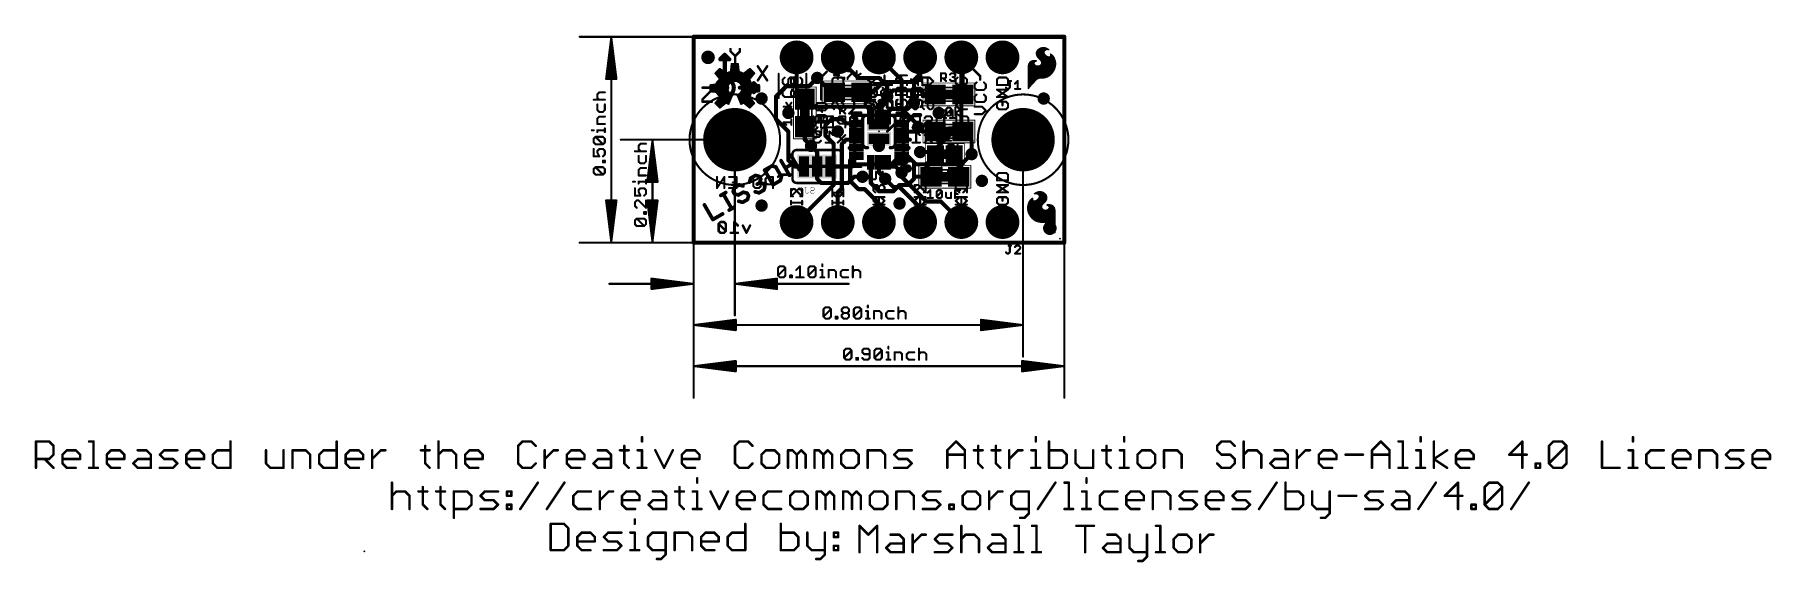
# Model space of a CAD drawing. Extents: x -41 to 66, y -20 to 13.
import ezdxf

# ---------------------------------------------------------------- set-up
doc = ezdxf.new("R2010")
doc.units = 0
for name, color, linetype in [('1', 12, 'CONTINUOUS'), ('16', 132, 'CONTINUOUS'), ('17', 110, 'CONTINUOUS'), ('18', 110, 'CONTINUOUS'), ('20', 53, 'CONTINUOUS'), ('21', 41, 'CONTINUOUS'), ('22', 40, 'CONTINUOUS'), ('23', 53, 'CONTINUOUS'), ('24', 53, 'CONTINUOUS'), ('25', 253, 'CONTINUOUS'), ('26', 253, 'CONTINUOUS'), ('27', 253, 'CONTINUOUS'), ('29', 253, 'CONTINUOUS'), ('30', 253, 'CONTINUOUS'), ('31', 253, 'CONTINUOUS'), ('35', 253, 'CONTINUOUS'), ('39', 12, 'CONTINUOUS'), ('41', 12, 'CONTINUOUS'), ('42', 132, 'CONTINUOUS'), ('44', 253, 'CONTINUOUS'), ('47', 253, 'CONTINUOUS'), ('51', 53, 'CONTINUOUS')]:
    doc.layers.add(name, color=color, linetype=linetype)

# ---------------------------------------------------------------- blocks, each defined once
blk = doc.blocks.new('RECT')
blk.add_solid([(-0.5, -0.5), (0.5, -0.5), (-0.5, 0.5), (0.5, 0.5)])
blk = doc.blocks.new('ROUNDP')
at = {"const_width": 0.5}
blk.add_lwpolyline([(0, -0.25, 1), (0, 0.25, 1), (0, -0.25)], format="xyb", dxfattribs=at)
blk = doc.blocks.new('PIE')
at = {"const_width": 0.5}
blk.add_lwpolyline([(0, -0.25, 1), (0, 0.25, 1), (0, -0.25)], format="xyb", dxfattribs=at)
blk = doc.blocks.new('ROUNDV')
at = {"const_width": 0.5}
blk.add_lwpolyline([(0, -0.25, 1), (0, 0.25, 1), (0, -0.25)], format="xyb", dxfattribs=at)

msp = doc.modelspace()

# ---------------------------------------------------------------- linework, layer by layer
at = {"layer": '1'}
for points, const_width in [([(0, 0), (0, 12.7)], 0.254), ([(0, 12.7), (22.86, 12.7)], 0.254), ([(22.86, 12.7), (22.86, 0)], 0.254), ([(6.35, 9.398), (6.35, 11.43)], 0.254), ([(13.97, 10.414), (13.97, 11.43)], 0.254), ([(16.598, 11.342), (16.51, 11.43)], 0.254), ([(16.598, 9.144), (16.598, 11.342)], 0.254), ([(8.509, 9.271), (7.62, 10.16)], 0.254), ([(11.049, 9.271), (11.684, 9.906)], 0.254), ([(11.684, 9.906), (13.462, 9.906)], 0.254), ([(13.462, 9.906), (13.97, 10.414)], 0.254), ([(6.858, 8.89), (6.35, 9.398)], 0.254), ([(6.858, 8.851), (6.858, 8.89)], 0.254), ([(7.327, 8.382), (6.858, 8.851)], 0.254), ([(8.675, 9.271), (8.509, 9.271)], 0.254), ([(10.375, 9.271), (11.049, 9.271)], 0.254), ([(11.43, 8.255), (11.684, 8.509)], 0.254), ([(11.684, 8.763), (11.938, 9.017)], 0.254), ([(11.684, 8.509), (11.684, 8.763)], 0.254), ([(12.319, 9.398), (11.938, 9.017)], 0.254), ([(13.97, 9.398), (12.319, 9.398)], 0.254), ([(13.208, 8.255), (13.589, 8.636)], 0.254), ([(14.224, 9.144), (13.97, 9.398)], 0.254), ([(14.898, 9.144), (14.224, 9.144)], 0.254), ([(16.51, 9.232), (16.598, 9.144)], 0.254), ([(10.795, 8.382), (7.327, 8.382)], 0.254), ([(8.128, 7.239), (8.509, 7.62)], 0.254), ([(8.509, 7.62), (9.144, 7.62)], 0.254), ([(9.144, 7.62), (9.398, 7.366)], 0.254), ([(10.93, 8.247), (10.795, 8.382)], 0.254), ([(10.93, 7.75), (10.93, 8.247)], 0.254), ([(11.43, 7.75), (11.43, 8.255)], 0.254), ([(11.93, 7.993), (12.192, 8.255)], 0.254), ([(11.93, 7.75), (11.93, 7.993)], 0.254), ([(12.192, 8.255), (13.208, 8.255)], 0.254), ([(13.589, 7.874), (13.081, 7.366)], 0.254), ([(13.589, 7.874), (13.97, 7.874)], 0.254), ([(6.858, 6.35), (6.858, 7.151)], 0.254), ([(7.239, 5.969), (6.858, 6.35)], 0.254), ([(8.128, 6.604), (8.128, 7.239)], 0.254), ([(8.636, 6.096), (8.128, 6.604)], 0.254), ([(9.144, 6.096), (9.398, 6.35)], 0.254), ([(9.398, 7.366), (10.014, 7.366)], 0.254), ([(9.398, 6.35), (10.03, 6.35)], 0.254), ([(10.014, 7.366), (10.03, 7.35)], 0.254), ([(12.43, 7.35), (11.938, 6.858)], 0.1524), ([(12.83, 7.35), (12.43, 7.35)], 0.1524), ([(13.081, 7.366), (12.827, 7.366)], 0.254), ([(12.83, 6.85), (13.581, 6.85)], 0.254), ([(13.081, 6.35), (13.335, 6.35)], 0.254), ([(13.581, 6.85), (13.843, 7.112)], 0.254), ([(13.843, 7.112), (14.097, 6.858)], 0.254), ([(14.097, 6.858), (14.898, 6.858)], 0.254), ([(17.145, 6.311), (16.598, 6.858)], 0.254), ([(17.145, 5.461), (17.145, 6.311)], 0.254), ([(8.636, 3.556), (8.636, 6.096)], 0.254), ([(9.144, 3.3528), (9.144, 6.096)], 0.254), ([(9.6266, 5.842), (9.8806, 5.842)], 0.254), ([(9.652, 5.08), (9.922, 5.35)], 0.254), ([(9.922, 5.35), (10.03, 5.35)], 0.254), ([(11.43, 5.969), (11.43, 6.096)], 0.254), ([(12.83, 5.35), (13.192, 5.35)], 0.254), ([(13.081, 5.842), (13.2588, 5.842)], 0.254), ([(13.589, 4.953), (13.192, 5.35)], 0.254), ([(13.97, 5.588), (14.787, 5.588)], 0.254), ([(14.914, 5.389), (14.351, 4.826)], 0.254), ([(14.787, 5.588), (14.914, 5.461)], 0.254), ([(14.914, 5.461), (14.914, 5.389)], 0.254), ([(16.074, 5.461), (16.51, 5.025)], 0.254), ([(9.652, 3.81), (9.652, 5.08)], 0.254), ([(10.93, 3.937), (10.93, 4.95)], 0.254), ([(11.43, 4.95), (11.43, 4.318)], 0.254), ([(11.43, 4.318), (11.811, 3.937)], 0.254), ([(11.93, 4.95), (11.93, 4.834)], 0.254), ([(11.93, 4.834), (12.065, 4.699)], 0.254), ([(12.065, 4.699), (12.446, 4.699)], 0.254), ([(12.446, 4.699), (12.827, 4.318)], 0.254), ([(13.589, 4.064), (13.589, 4.953)], 0.254), ([(14.351, 4.826), (14.351, 4.357)], 0.254), ([(14.351, 4.357), (14.644, 4.064)], 0.254), ([(16.51, 4.23), (16.344, 4.064)], 0.254), ([(16.51, 5.025), (16.51, 4.23)], 0.254), ([(8.636, 3.556), (6.35, 1.27)], 0.254), ([(8.89, 3.0988), (9.144, 3.3528)], 0.254), ([(8.89, 3.0988), (8.89, 1.27)], 0.254), ([(10.16, 3.302), (9.652, 3.81)], 0.254), ([(10.541, 3.302), (10.16, 3.302)], 0.254), ([(10.414, 4.064), (10.803, 4.064)], 0.254), ([(11.43, 2.413), (10.541, 3.302)], 0.254), ([(10.803, 4.064), (10.93, 3.937)], 0.254), ([(10.93, 3.675), (10.93, 3.937)], 0.254), ([(11.43, 3.175), (10.93, 3.675)], 0.254), ([(11.43, 3.175), (12.319, 3.175)], 0.254), ([(12.319, 3.175), (12.7, 3.556)], 0.254), ([(12.7, 3.556), (13.208, 3.556)], 0.254), ([(13.208, 3.556), (13.589, 3.937)], 0.254), ([(13.589, 3.937), (13.589, 4.064)], 0.254), ([(14.644, 4.064), (13.589, 4.064)], 0.254), ([(11.43, 2.413), (11.43, 1.27)], 0.254), ([(22.86, 0), (0, 0)], 0.254)]:
    msp.add_lwpolyline(points, dxfattribs=dict(at, const_width=const_width))
for points, const_width in [([(0.0635, 12.7, 1), (-0.0635, 12.7)], 0.127), ([(0, 12.7635, 1), (0, 12.6365)], 0.127), ([(22.9235, 12.7, 1), (22.7965, 12.7)], 0.127), ([(22.86, 12.6365, 1), (22.86, 12.7635)], 0.127), ([(6.4135, 11.43, 1), (6.2865, 11.43)], 0.127), ([(14.0335, 11.43, 1), (13.9065, 11.43)], 0.127), ([(16.5549, 11.4749, 1), (16.4651, 11.3851)], 0.127), ([(16.6615, 11.342, 1), (16.5345, 11.342)], 0.127), ([(16.5531, 11.2971, 1), (16.6429, 11.3869)], 0.127), ([(7.6649, 10.2049, 1), (7.5751, 10.1151)], 0.127), ([(11.684, 9.9695, 1), (11.684, 9.8425)], 0.127), ([(11.7289, 9.8611, 1), (11.6391, 9.9509)], 0.127), ([(13.4171, 9.9509, 1), (13.5069, 9.8611)], 0.127), ([(13.462, 9.8425, 1), (13.462, 9.9695)], 0.127), ([(13.9065, 10.414, 1), (14.0335, 10.414)], 0.127), ([(14.0149, 10.3691, 1), (13.9251, 10.4589)], 0.127), ([(6.3949, 9.4429, 1), (6.3051, 9.3531)], 0.127), ([(6.2865, 9.398, 1), (6.4135, 9.398)], 0.127), ([(6.9215, 8.89, 1), (6.7945, 8.89)], 0.127), ([(6.9029, 8.8959, 1), (6.8131, 8.8061)], 0.127), ([(6.7945, 8.851, 1), (6.9215, 8.851)], 0.127), ([(6.8131, 8.8451, 1), (6.9029, 8.9349)], 0.127), ([(8.509, 9.3345, 1), (8.509, 9.2075)], 0.127), ([(8.4641, 9.2261, 1), (8.5539, 9.3159)], 0.127), ([(8.675, 9.2075, 1), (8.675, 9.3345)], 0.127), ([(10.375, 9.3345, 1), (10.375, 9.2075)], 0.127), ([(11.0041, 9.3159, 1), (11.0939, 9.2261)], 0.127), ([(11.049, 9.2075, 1), (11.049, 9.3345)], 0.127), ([(11.7475, 8.763, 1), (11.6205, 8.763)], 0.127), ([(11.6391, 8.8079, 1), (11.7289, 8.7181)], 0.127), ([(11.6205, 8.509, 1), (11.7475, 8.509)], 0.127), ([(11.7289, 8.4641, 1), (11.6391, 8.5539)], 0.127), ([(11.8931, 9.0619, 1), (11.9829, 8.9721)], 0.127), ([(11.9829, 8.9721, 1), (11.8931, 9.0619)], 0.127), ([(12.319, 9.4615, 1), (12.319, 9.3345)], 0.127), ([(12.3639, 9.3531, 1), (12.2741, 9.4429)], 0.127), ([(13.6339, 8.5911, 1), (13.5441, 8.6809)], 0.127), ([(14.0149, 9.4429, 1), (13.9251, 9.3531)], 0.127), ([(13.97, 9.3345, 1), (13.97, 9.4615)], 0.127), ([(14.224, 9.2075, 1), (14.224, 9.0805)], 0.127), ([(14.1791, 9.0991, 1), (14.2689, 9.1889)], 0.127), ([(14.898, 9.0805, 1), (14.898, 9.2075)], 0.127), ([(16.5549, 9.2769, 1), (16.4651, 9.1871)], 0.127), ([(16.5345, 9.144, 1), (16.6615, 9.144)], 0.127), ([(16.5531, 9.0991, 1), (16.6429, 9.1889)], 0.127), ([(7.327, 8.4455, 1), (7.327, 8.3185)], 0.127), ([(7.2821, 8.3371, 1), (7.3719, 8.4269)], 0.127), ([(8.509, 7.6835, 1), (8.509, 7.5565)], 0.127), ([(8.5539, 7.5751, 1), (8.4641, 7.6649)], 0.127), ([(9.1889, 7.6649, 1), (9.0991, 7.5751)], 0.127), ([(9.144, 7.5565, 1), (9.144, 7.6835)], 0.127), ([(10.8399, 8.4269, 1), (10.7501, 8.3371)], 0.127), ([(10.795, 8.3185, 1), (10.795, 8.4455)], 0.127), ([(10.9935, 8.247, 1), (10.8665, 8.247)], 0.127), ([(10.8665, 7.75, 1), (10.9935, 7.75)], 0.127), ([(10.8851, 8.2021, 1), (10.9749, 8.2919)], 0.127), ([(11.4935, 8.255, 1), (11.3665, 8.255)], 0.127), ([(11.3851, 8.2999, 1), (11.4749, 8.2101)], 0.127), ([(11.3665, 7.75, 1), (11.4935, 7.75)], 0.127), ([(11.9935, 7.993, 1), (11.8665, 7.993)], 0.127), ([(11.8851, 8.0379, 1), (11.9749, 7.9481)], 0.127), ([(11.8665, 7.75, 1), (11.9935, 7.75)], 0.127), ([(12.192, 8.3185, 1), (12.192, 8.1915)], 0.127), ([(12.2369, 8.2101, 1), (12.1471, 8.2999)], 0.127), ([(13.1631, 8.2999, 1), (13.2529, 8.2101)], 0.127), ([(13.208, 8.1915, 1), (13.208, 8.3185)], 0.127), ([(13.589, 7.9375, 1), (13.589, 7.8105)], 0.127), ([(13.6339, 7.8291, 1), (13.5441, 7.9189)], 0.127), ([(13.97, 7.8105, 1), (13.97, 7.9375)], 0.127), ([(6.9215, 7.151, 1), (6.7945, 7.151)], 0.127), ([(6.9029, 6.3949, 1), (6.8131, 6.3051)], 0.127), ([(8.1915, 7.239, 1), (8.0645, 7.239)], 0.127), ([(8.0831, 7.2839, 1), (8.1729, 7.1941)], 0.127), ([(8.1729, 6.6489, 1), (8.0831, 6.5591)], 0.127), ([(8.0645, 6.604, 1), (8.1915, 6.604)], 0.127), ([(9.398, 7.4295, 1), (9.398, 7.3025)], 0.127), ([(9.398, 6.4135, 1), (9.398, 6.2865)], 0.127), ([(9.3531, 7.3211, 1), (9.4429, 7.4109)], 0.127), ([(9.4429, 6.3051, 1), (9.3531, 6.3949)], 0.127), ([(10.0589, 7.4109, 1), (9.9691, 7.3211)], 0.127), ([(9.9851, 7.3051, 1), (10.0749, 7.3949)], 0.127), ([(10.014, 7.3025, 1), (10.014, 7.4295)], 0.127), ([(10.03, 6.2865, 1), (10.03, 6.4135)], 0.127), ([(11.9111, 6.8849, 1), (11.9649, 6.8311)], 0.0762), ([(12.43, 7.3881, 1), (12.43, 7.3119)], 0.0762), ([(12.4569, 7.3231, 1), (12.4031, 7.3769)], 0.0762), ([(12.827, 7.4295, 1), (12.827, 7.3025)], 0.127), ([(12.83, 6.9135, 1), (12.83, 6.7865)], 0.127), ([(12.83, 7.3119, 1), (12.83, 7.3881)], 0.0762), ([(13.0361, 7.4109, 1), (13.1259, 7.3211)], 0.127), ([(13.081, 6.4135, 1), (13.081, 6.2865)], 0.127), ([(13.081, 7.3025, 1), (13.081, 7.4295)], 0.127), ([(13.335, 6.2865, 1), (13.335, 6.4135)], 0.127), ([(13.5361, 6.8949, 1), (13.6259, 6.8051)], 0.127), ([(13.581, 6.7865, 1), (13.581, 6.9135)], 0.127), ([(13.8879, 7.1569, 1), (13.7981, 7.0671)], 0.127), ([(13.8879, 7.0671, 1), (13.7981, 7.1569)], 0.127), ([(14.097, 6.9215, 1), (14.097, 6.7945)], 0.127), ([(14.0521, 6.8131, 1), (14.1419, 6.9029)], 0.127), ([(14.898, 6.7945, 1), (14.898, 6.9215)], 0.127), ([(16.6429, 6.9029, 1), (16.5531, 6.8131)], 0.127), ([(17.2085, 6.311, 1), (17.0815, 6.311)], 0.127), ([(6.7945, 6.35, 1), (6.9215, 6.35)], 0.127), ([(7.1941, 5.9241, 1), (7.2839, 6.0139)], 0.127), ([(8.6995, 6.096, 1), (8.5725, 6.096)], 0.127), ([(8.5911, 6.0511, 1), (8.6809, 6.1409)], 0.127), ([(9.2075, 6.096, 1), (9.0805, 6.096)], 0.127), ([(9.0991, 6.1409, 1), (9.1889, 6.0511)], 0.127), ([(9.6266, 5.9055, 1), (9.6266, 5.7785)], 0.127), ([(9.922, 5.4135, 1), (9.922, 5.2865)], 0.127), ([(9.9669, 5.3051, 1), (9.8771, 5.3949)], 0.127), ([(9.8806, 5.7785, 1), (9.8806, 5.9055)], 0.127), ([(10.03, 5.2865, 1), (10.03, 5.4135)], 0.127), ([(11.4935, 6.096, 1), (11.3665, 6.096)], 0.127), ([(11.3665, 5.969, 1), (11.4935, 5.969)], 0.127), ([(12.83, 5.4135, 1), (12.83, 5.2865)], 0.127), ([(13.081, 5.9055, 1), (13.081, 5.7785)], 0.127), ([(13.2369, 5.3949, 1), (13.1471, 5.3051)], 0.127), ([(13.192, 5.2865, 1), (13.192, 5.4135)], 0.127), ([(13.2588, 5.7785, 1), (13.2588, 5.9055)], 0.127), ([(13.97, 5.6515, 1), (13.97, 5.5245)], 0.127), ([(14.8319, 5.6329, 1), (14.7421, 5.5431)], 0.127), ([(14.787, 5.5245, 1), (14.787, 5.6515)], 0.127), ([(14.9775, 5.461, 1), (14.8505, 5.461)], 0.127), ([(14.8505, 5.389, 1), (14.9775, 5.389)], 0.127), ([(14.8691, 5.4161, 1), (14.9589, 5.5059)], 0.127), ([(14.9589, 5.3441, 1), (14.8691, 5.4339)], 0.127), ([(16.1189, 5.5059, 1), (16.0291, 5.4161)], 0.127), ([(17.0815, 5.461, 1), (17.2085, 5.461)], 0.127), ([(17.1001, 6.2661, 1), (17.1899, 6.3559)], 0.127), ([(9.7155, 5.08, 1), (9.5885, 5.08)], 0.127), ([(9.6071, 5.1249, 1), (9.6969, 5.0351)], 0.127), ([(10.9935, 4.95, 1), (10.8665, 4.95)], 0.127), ([(11.4935, 4.95, 1), (11.3665, 4.95)], 0.127), ([(11.4749, 4.3629, 1), (11.3851, 4.2731)], 0.127), ([(11.3665, 4.318, 1), (11.4935, 4.318)], 0.127), ([(11.9935, 4.95, 1), (11.8665, 4.95)], 0.127), ([(11.9749, 4.8789, 1), (11.8851, 4.7891)], 0.127), ([(11.8665, 4.834, 1), (11.9935, 4.834)], 0.127), ([(12.065, 4.7625, 1), (12.065, 4.6355)], 0.127), ([(12.0201, 4.6541, 1), (12.1099, 4.7439)], 0.127), ([(12.4909, 4.7439, 1), (12.4011, 4.6541)], 0.127), ([(12.446, 4.6355, 1), (12.446, 4.7625)], 0.127), ([(12.7821, 4.2731, 1), (12.8719, 4.3629)], 0.127), ([(13.6525, 4.953, 1), (13.5255, 4.953)], 0.127), ([(13.5441, 4.9081, 1), (13.6339, 4.9979)], 0.127), ([(14.4145, 4.826, 1), (14.2875, 4.826)], 0.127), ([(14.3061, 4.8709, 1), (14.3959, 4.7811)], 0.127), ([(14.3959, 4.4019, 1), (14.3061, 4.3121)], 0.127), ([(14.2875, 4.357, 1), (14.4145, 4.357)], 0.127), ([(16.5735, 5.025, 1), (16.4465, 5.025)], 0.127), ([(16.4465, 4.23, 1), (16.5735, 4.23)], 0.127), ([(16.4651, 4.9801, 1), (16.5549, 5.0699)], 0.127), ([(16.5549, 4.1851, 1), (16.4651, 4.2749)], 0.127), ([(8.5725, 3.556, 1), (8.6995, 3.556)], 0.127), ([(8.6809, 3.5111, 1), (8.5911, 3.6009)], 0.127), ([(8.9535, 3.0988, 1), (8.8265, 3.0988)], 0.127), ([(9.0805, 3.3528, 1), (9.2075, 3.3528)], 0.127), ([(9.1889, 3.3079, 1), (9.0991, 3.3977)], 0.127), ([(9.6969, 3.8549, 1), (9.6071, 3.7651)], 0.127), ([(9.5885, 3.81, 1), (9.7155, 3.81)], 0.127), ([(10.16, 3.3655, 1), (10.16, 3.2385)], 0.127), ([(10.1151, 3.2571, 1), (10.2049, 3.3469)], 0.127), ([(10.414, 4.1275, 1), (10.414, 4.0005)], 0.127), ([(10.5859, 3.3469, 1), (10.4961, 3.2571)], 0.127), ([(10.541, 3.2385, 1), (10.541, 3.3655)], 0.127), ([(10.8479, 4.1089, 1), (10.7581, 4.0191)], 0.127), ([(10.803, 4.0005, 1), (10.803, 4.1275)], 0.127), ([(10.9935, 3.937, 1), (10.8665, 3.937)], 0.127), ([(10.8665, 3.937, 1), (10.9935, 3.937)], 0.127), ([(10.9749, 3.7199, 1), (10.8851, 3.6301)], 0.127), ([(10.8665, 3.675, 1), (10.9935, 3.675)], 0.127), ([(10.8851, 3.8921, 1), (10.9749, 3.9819)], 0.127), ([(11.43, 3.2385, 1), (11.43, 3.1115)], 0.127), ([(11.3851, 3.1301, 1), (11.4749, 3.2199)], 0.127), ([(11.7661, 3.8921, 1), (11.8559, 3.9819)], 0.127), ([(12.2741, 3.2199, 1), (12.3639, 3.1301)], 0.127), ([(12.319, 3.1115, 1), (12.319, 3.2385)], 0.127), ([(12.7, 3.6195, 1), (12.7, 3.4925)], 0.127), ([(12.7449, 3.5111, 1), (12.6551, 3.6009)], 0.127), ([(13.1631, 3.6009, 1), (13.2529, 3.5111)], 0.127), ([(13.208, 3.4925, 1), (13.208, 3.6195)], 0.127), ([(13.6525, 4.064, 1), (13.5255, 4.064)], 0.127), ([(13.589, 4.1275, 1), (13.589, 4.0005)], 0.127), ([(13.5255, 4.064, 1), (13.6525, 4.064)], 0.127), ([(13.5255, 3.937, 1), (13.6525, 3.937)], 0.127), ([(13.6339, 3.8921, 1), (13.5441, 3.9819)], 0.127), ([(14.5991, 4.0191, 1), (14.6889, 4.1089)], 0.127), ([(14.644, 4.0005, 1), (14.644, 4.1275)], 0.127), ([(16.2991, 4.1089, 1), (16.3889, 4.0191)], 0.127), ([(8.8451, 3.1437, 1), (8.9349, 3.0539)], 0.127), ([(11.4935, 2.413, 1), (11.3665, 2.413)], 0.127), ([(11.3851, 2.3681, 1), (11.4749, 2.4579)], 0.127), ([(6.3051, 1.3149, 1), (6.3949, 1.2251)], 0.127), ([(8.8265, 1.27, 1), (8.9535, 1.27)], 0.127), ([(11.3665, 1.27, 1), (11.4935, 1.27)], 0.127), ([(0, 0.0635, 1), (0, -0.0635)], 0.127), ([(-0.0635, 0, 1), (0.0635, 0)], 0.127), ([(22.7965, 0, 1), (22.9235, 0)], 0.127), ([(22.86, -0.0635, 1), (22.86, 0.0635)], 0.127)]:
    msp.add_lwpolyline(points, format="xyb", dxfattribs=dict(at, const_width=const_width))
at = {"layer": '16'}
for points, const_width in [([(0, 0), (0, 12.7)], 0.254), ([(0, 12.7), (22.86, 12.7)], 0.254), ([(22.86, 12.7), (22.86, 0)], 0.254), ([(10.16, 10.16), (8.89, 11.43)], 0.254), ([(12.827, 10.033), (11.43, 11.43)], 0.254), ([(13.97, 10.16), (13.97, 11.43)], 0.254), ([(16.51, 11.43), (16.51, 7.366)], 0.254), ([(5.08, 9.017), (5.715, 9.652)], 0.254), ([(5.715, 9.652), (7.112, 9.652)], 0.254), ([(7.112, 9.652), (7.62, 10.16)], 0.254), ([(11.43, 10.16), (10.16, 10.16)], 0.254), ([(11.938, 9.652), (11.43, 10.16)], 0.254), ([(11.938, 9.017), (11.938, 9.652)], 0.254), ([(12.827, 8.255), (12.827, 10.033)], 0.254), ([(13.589, 9.779), (13.97, 10.16)], 0.254), ([(13.589, 8.636), (13.589, 9.779)], 0.254), ([(5.08, 7.62), (5.08, 9.017)], 0.254), ([(11.43, 8.509), (11.938, 9.017)], 0.254), ([(11.43, 7.308), (11.43, 8.509)], 0.254), ([(5.842, 6.858), (5.08, 7.62)], 0.254), ([(12.827, 8.255), (13.843, 7.239)], 0.254), ([(5.842, 5.08), (5.842, 6.858)], 0.254), ([(11.43, 6.408), (11.43, 5.969)], 0.254), ([(13.843, 7.239), (13.843, 7.112)], 0.254), ([(14.732, 5.588), (16.51, 7.366)], 0.254), ([(7.62, 5.588), (7.239, 5.969)], 0.254), ([(7.62, 4.699), (7.62, 5.588)], 0.254), ([(13.97, 5.588), (14.732, 5.588)], 0.254), ([(16.51, 4.826), (17.145, 5.461)], 0.254), ([(5.842, 5.08), (6.223, 4.699)], 0.254), ([(6.223, 4.699), (6.8072, 4.699)], 0.254), ([(6.604, 4.699), (7.366, 4.699)], 0.2032), ([(7.62, 4.699), (7.62, 3.937)], 0.254), ([(7.874, 4.699), (8.636, 4.699)], 0.2032), ([(8.4328, 4.699), (9.779, 4.699)], 0.254), ([(9.779, 4.699), (9.906, 4.826)], 0.254), ([(9.906, 4.826), (12.192, 4.826)], 0.254), ([(12.192, 4.826), (12.446, 5.08)], 0.254), ([(12.446, 5.08), (13.462, 5.08)], 0.254), ([(12.827, 4.064), (12.827, 4.318)], 0.254), ([(13.462, 5.08), (13.716, 4.826)], 0.254), ([(13.716, 4.826), (16.51, 4.826)], 0.254), ([(7.62, 3.937), (7.874, 3.683)], 0.254), ([(7.874, 3.683), (9.525, 3.683)], 0.254), ([(9.525, 3.683), (9.906, 4.064)], 0.254), ([(9.906, 4.064), (10.414, 4.064)], 0.254), ([(12.319, 3.429), (11.811, 3.937)], 0.254), ([(12.7, 3.429), (12.319, 3.429)], 0.254), ([(13.97, 2.159), (12.7, 3.429)], 0.254), ([(14.351, 2.54), (12.827, 4.064)], 0.254), ([(13.97, 2.159), (13.97, 1.27)], 0.254), ([(15.24, 2.54), (14.351, 2.54)], 0.254), ([(16.51, 1.27), (15.24, 2.54)], 0.254), ([(1.6525, 1.2706), (1.5423, 1.1604)], 0.1524), ([(1.5423, 1.1604), (1.5423, 0.7198)], 0.1524), ([(1.983, 0.7198), (1.5423, 1.1604)], 0.1524), ([(1.8728, 1.2706), (1.6525, 1.2706)], 0.1524), ([(1.983, 1.1604), (1.8728, 1.2706)], 0.1524), ([(1.983, 0.7198), (1.983, 1.1604)], 0.1524), ([(2.7314, 1.0502), (2.5111, 1.2706)], 0.1524), ([(2.5111, 1.2706), (2.5111, 0.6096)], 0.1524), ([(3.2595, 0.6096), (3.0392, 1.0502)], 0.1524), ([(3.4798, 1.0502), (3.2595, 0.6096)], 0.1524), ([(22.86, 0), (0, 0)], 0.254), ([(1.5423, 0.7198), (1.6525, 0.6096)], 0.1524), ([(1.6525, 0.6096), (1.8728, 0.6096)], 0.1524), ([(1.8728, 0.6096), (1.983, 0.7198)], 0.1524), ([(2.7314, 0.6096), (2.2907, 0.6096)], 0.1524)]:
    msp.add_lwpolyline(points, dxfattribs=dict(at, const_width=const_width))
for points, const_width in [([(0.0635, 12.7, 1), (-0.0635, 12.7)], 0.127), ([(0, 12.7635, 1), (0, 12.6365)], 0.127), ([(22.9235, 12.7, 1), (22.7965, 12.7)], 0.127), ([(22.86, 12.6365, 1), (22.86, 12.7635)], 0.127), ([(8.9349, 11.4749, 1), (8.8451, 11.3851)], 0.127), ([(11.4749, 11.4749, 1), (11.3851, 11.3851)], 0.127), ([(14.0335, 11.43, 1), (13.9065, 11.43)], 0.127), ([(16.5735, 11.43, 1), (16.4465, 11.43)], 0.127), ([(5.715, 9.7155, 1), (5.715, 9.5885)], 0.127), ([(5.7599, 9.6071, 1), (5.6701, 9.6969)], 0.127), ([(7.0671, 9.6969, 1), (7.1569, 9.6071)], 0.127), ([(7.112, 9.5885, 1), (7.112, 9.7155)], 0.127), ([(7.6649, 10.1151, 1), (7.5751, 10.2049)], 0.127), ([(10.16, 10.2235, 1), (10.16, 10.0965)], 0.127), ([(10.1151, 10.1151, 1), (10.2049, 10.2049)], 0.127), ([(11.4749, 10.2049, 1), (11.3851, 10.1151)], 0.127), ([(11.43, 10.0965, 1), (11.43, 10.2235)], 0.127), ([(12.0015, 9.652, 1), (11.8745, 9.652)], 0.127), ([(11.8931, 9.6071, 1), (11.9829, 9.6969)], 0.127), ([(12.8905, 10.033, 1), (12.7635, 10.033)], 0.127), ([(12.7821, 9.9881, 1), (12.8719, 10.0779)], 0.127), ([(13.6525, 9.779, 1), (13.5255, 9.779)], 0.127), ([(13.5441, 9.8239, 1), (13.6339, 9.7341)], 0.127), ([(13.9065, 10.16, 1), (14.0335, 10.16)], 0.127), ([(14.0149, 10.1151, 1), (13.9251, 10.2049)], 0.127), ([(5.1435, 9.017, 1), (5.0165, 9.017)], 0.127), ([(5.0351, 9.0619, 1), (5.1249, 8.9721)], 0.127), ([(11.4935, 8.509, 1), (11.3665, 8.509)], 0.127), ([(11.3851, 8.5539, 1), (11.4749, 8.4641)], 0.127), ([(11.8745, 9.017, 1), (12.0015, 9.017)], 0.127), ([(11.9829, 8.9721, 1), (11.8931, 9.0619)], 0.127), ([(13.5255, 8.636, 1), (13.6525, 8.636)], 0.127), ([(5.1249, 7.6649, 1), (5.0351, 7.5751)], 0.127), ([(5.0165, 7.62, 1), (5.1435, 7.62)], 0.127), ([(12.8719, 8.2999, 1), (12.7821, 8.2101)], 0.127), ([(12.7635, 8.255, 1), (12.8905, 8.255)], 0.127), ([(5.9055, 6.858, 1), (5.7785, 6.858)], 0.127), ([(5.7971, 6.8131, 1), (5.8869, 6.9029)], 0.127), ([(11.3665, 7.308, 1), (11.4935, 7.308)], 0.127), ([(11.4935, 6.408, 1), (11.3665, 6.408)], 0.127), ([(13.9065, 7.239, 1), (13.7795, 7.239)], 0.127), ([(13.7795, 7.112, 1), (13.9065, 7.112)], 0.127), ([(13.7981, 7.1941, 1), (13.8879, 7.2839)], 0.127), ([(16.4465, 7.366, 1), (16.5735, 7.366)], 0.127), ([(16.5549, 7.3211, 1), (16.4651, 7.4109)], 0.127), ([(7.2839, 6.0139, 1), (7.1941, 5.9241)], 0.127), ([(7.6835, 5.588, 1), (7.5565, 5.588)], 0.127), ([(7.5751, 5.5431, 1), (7.6649, 5.6329)], 0.127), ([(11.3665, 5.969, 1), (11.4935, 5.969)], 0.127), ([(13.97, 5.6515, 1), (13.97, 5.5245)], 0.127), ([(14.6871, 5.6329, 1), (14.7769, 5.5431)], 0.127), ([(14.732, 5.5245, 1), (14.732, 5.6515)], 0.127), ([(17.1899, 5.4161, 1), (17.1001, 5.5059)], 0.127), ([(5.8869, 5.1249, 1), (5.7971, 5.0351)], 0.127), ([(5.7785, 5.08, 1), (5.9055, 5.08)], 0.127), ([(6.223, 4.7625, 1), (6.223, 4.6355)], 0.127), ([(6.1781, 4.6541, 1), (6.2679, 4.7439)], 0.127), ([(6.604, 4.7498, 1), (6.604, 4.6482)], 0.1016), ([(6.8072, 4.6355, 1), (6.8072, 4.7625)], 0.127), ([(7.366, 4.6482, 1), (7.366, 4.7498)], 0.1016), ([(7.6835, 4.699, 1), (7.5565, 4.699)], 0.127), ([(7.5565, 4.699, 1), (7.6835, 4.699)], 0.127), ([(7.874, 4.7498, 1), (7.874, 4.6482)], 0.1016), ([(8.4328, 4.7625, 1), (8.4328, 4.6355)], 0.127), ([(8.636, 4.6482, 1), (8.636, 4.7498)], 0.1016), ([(9.7341, 4.7439, 1), (9.8239, 4.6541)], 0.127), ([(9.779, 4.6355, 1), (9.779, 4.7625)], 0.127), ([(9.906, 4.8895, 1), (9.906, 4.7625)], 0.127), ([(9.9509, 4.7811, 1), (9.8611, 4.8709)], 0.127), ([(12.1471, 4.8709, 1), (12.2369, 4.7811)], 0.127), ([(12.192, 4.7625, 1), (12.192, 4.8895)], 0.127), ([(12.446, 5.1435, 1), (12.446, 5.0165)], 0.127), ([(12.4909, 5.0351, 1), (12.4011, 5.1249)], 0.127), ([(12.8905, 4.318, 1), (12.7635, 4.318)], 0.127), ([(13.5069, 5.1249, 1), (13.4171, 5.0351)], 0.127), ([(13.462, 5.0165, 1), (13.462, 5.1435)], 0.127), ([(13.716, 4.8895, 1), (13.716, 4.7625)], 0.127), ([(13.6711, 4.7811, 1), (13.7609, 4.8709)], 0.127), ([(16.4651, 4.8709, 1), (16.5549, 4.7811)], 0.127), ([(16.51, 4.7625, 1), (16.51, 4.8895)], 0.127), ([(7.6649, 3.9819, 1), (7.5751, 3.8921)], 0.127), ([(7.5565, 3.937, 1), (7.6835, 3.937)], 0.127), ([(7.874, 3.7465, 1), (7.874, 3.6195)], 0.127), ([(7.8291, 3.6381, 1), (7.9189, 3.7279)], 0.127), ([(9.4801, 3.7279, 1), (9.5699, 3.6381)], 0.127), ([(9.525, 3.6195, 1), (9.525, 3.7465)], 0.127), ([(9.906, 4.1275, 1), (9.906, 4.0005)], 0.127), ([(9.9509, 4.0191, 1), (9.8611, 4.1089)], 0.127), ([(10.414, 4.0005, 1), (10.414, 4.1275)], 0.127), ([(11.8559, 3.9819, 1), (11.7661, 3.8921)], 0.127), ([(12.319, 3.4925, 1), (12.319, 3.3655)], 0.127), ([(12.2741, 3.3841, 1), (12.3639, 3.4739)], 0.127), ([(12.7449, 3.4739, 1), (12.6551, 3.3841)], 0.127), ([(12.7, 3.3655, 1), (12.7, 3.4925)], 0.127), ([(12.8719, 4.1089, 1), (12.7821, 4.0191)], 0.127), ([(12.7635, 4.064, 1), (12.8905, 4.064)], 0.127), ([(14.0335, 2.159, 1), (13.9065, 2.159)], 0.127), ([(13.9251, 2.1141, 1), (14.0149, 2.2039)], 0.127), ([(14.351, 2.6035, 1), (14.351, 2.4765)], 0.127), ([(14.3061, 2.4951, 1), (14.3959, 2.5849)], 0.127), ([(15.2849, 2.5849, 1), (15.1951, 2.4951)], 0.127), ([(15.24, 2.4765, 1), (15.24, 2.6035)], 0.127), ([(1.5804, 1.1604, 1), (1.5042, 1.1604)], 0.0762), ([(1.5693, 1.1873, 1), (1.5154, 1.1335)], 0.0762), ([(1.5154, 1.1873, 1), (1.5693, 1.1335)], 0.0762), ([(1.6525, 1.3087, 1), (1.6525, 1.2325)], 0.0762), ([(1.6794, 1.2436, 1), (1.6255, 1.2975)], 0.0762), ([(1.8998, 1.2975, 1), (1.8459, 1.2436)], 0.0762), ([(1.8728, 1.2325, 1), (1.8728, 1.3087)], 0.0762), ([(2.0211, 1.1604, 1), (1.9449, 1.1604)], 0.0762), ([(1.956, 1.1335, 1), (2.0099, 1.1873)], 0.0762), ([(2.538, 1.2975, 1), (2.4841, 1.2436)], 0.0762), ([(2.5492, 1.2706, 1), (2.473, 1.2706)], 0.0762), ([(2.7044, 1.0233, 1), (2.7583, 1.0772)], 0.0762), ([(3.0732, 1.0673, 1), (3.0051, 1.0332)], 0.0762), ([(3.5139, 1.0332, 1), (3.4457, 1.0673)], 0.0762), ([(13.9065, 1.27, 1), (14.0335, 1.27)], 0.127), ([(16.4651, 1.2251, 1), (16.5549, 1.3149)], 0.127), ([(0, 0.0635, 1), (0, -0.0635)], 0.127), ([(-0.0635, 0, 1), (0.0635, 0)], 0.127), ([(1.5693, 0.7467, 1), (1.5154, 0.6928)], 0.0762), ([(1.5042, 0.7198, 1), (1.5804, 0.7198)], 0.0762), ([(1.6525, 0.6477, 1), (1.6525, 0.5715)], 0.0762), ([(1.6255, 0.5827, 1), (1.6794, 0.6365)], 0.0762), ([(1.8459, 0.6365, 1), (1.8998, 0.5827)], 0.0762), ([(1.8728, 0.5715, 1), (1.8728, 0.6477)], 0.0762), ([(1.9449, 0.7198, 1), (2.0211, 0.7198)], 0.0762), ([(2.0099, 0.6928, 1), (1.956, 0.7467)], 0.0762), ([(1.956, 0.6928, 1), (2.0099, 0.7467)], 0.0762), ([(2.2907, 0.6477, 1), (2.2907, 0.5715)], 0.0762), ([(2.473, 0.6096, 1), (2.5492, 0.6096)], 0.0762), ([(2.7314, 0.5715, 1), (2.7314, 0.6477)], 0.0762), ([(3.2254, 0.6266, 1), (3.2936, 0.5926)], 0.0762), ([(3.2254, 0.5926, 1), (3.2936, 0.6266)], 0.0762), ([(22.7965, 0, 1), (22.9235, 0)], 0.127), ([(22.86, -0.0635, 1), (22.86, 0.0635)], 0.127)]:
    msp.add_lwpolyline(points, format="xyb", dxfattribs=dict(at, const_width=const_width))
at = {"layer": '20', "const_width": 0.2032}
for points in [[(0, 0), (0, 12.7)], [(0, 12.7), (22.86, 12.7)], [(22.86, 12.7), (22.86, 0)], [(22.86, 0), (0, 0)]]:
    msp.add_lwpolyline(points, dxfattribs=at)
at = {"layer": '20', "const_width": 0.1016}
for points in [[(0.0508, 12.7, 1), (-0.0508, 12.7)], [(0, 12.7508, 1), (0, 12.6492)], [(22.9108, 12.7, 1), (22.8092, 12.7)], [(22.86, 12.6492, 1), (22.86, 12.7508)], [(0, 0.0508, 1), (0, -0.0508)], [(-0.0508, 0, 1), (0.0508, 0)], [(22.8092, 0, 1), (22.9108, 0)], [(22.86, -0.0508, 1), (22.86, 0.0508)]]:
    msp.add_lwpolyline(points, format="xyb", dxfattribs=at)
at = {"layer": '20'}
for centre in [(2.54, 6.35), (20.32, 6.35)]:
    msp.add_circle(centre, 1.651, dxfattribs=at)
at = {"layer": '21'}
for points, const_width in [([(2.3034, 11.8216, 1), (2.2495, 11.7677)], 0.0762), ([(2.3146, 11.9387, 1), (2.2384, 11.9387)], 0.0762), ([(2.2384, 11.7947, 1), (2.3146, 11.7947)], 0.0762), ([(2.8908, 11.9387, 1), (2.8146, 11.9387)], 0.0762), ([(2.8146, 11.7947, 1), (2.8908, 11.7947)], 0.0762), ([(2.8796, 11.7677, 1), (2.8258, 11.8216)], 0.0762), ([(21.1538, 11.8141, 1), (21.1862, 11.7939)], 0.0381), ([(21.1881, 11.798, 1), (21.1519, 11.81)], 0.0381), ([(21.1744, 11.83, 1), (21.1744, 11.7919)], 0.0381), ([(21.2083, 11.899, 1), (21.2317, 11.869)], 0.0381), ([(21.2362, 11.8739, 1), (21.2038, 11.8941)], 0.0381), ([(21.2241, 11.9063, 1), (21.2241, 11.8681)], 0.0381), ([(21.3009, 11.9707, 1), (21.3191, 11.9373)], 0.0381), ([(21.3217, 11.939, 1), (21.2983, 11.969)], 0.0381), ([(21.3272, 11.9825, 1), (21.3272, 11.9444)], 0.0381), ([(21.4166, 12.0327, 1), (21.4234, 11.9953)], 0.0381), ([(21.4291, 11.9973, 1), (21.4109, 12.0307)], 0.0381), ([(21.53, 12.0531, 1), (21.53, 12.015)], 0.0381), ([(21.5334, 12.0153, 1), (21.5266, 12.0527)], 0.0381), ([(21.629, 11.764, 1), (21.5909, 11.764)], 0.0381), ([(21.5919, 11.77, 1), (21.6281, 11.758)], 0.0381), ([(21.603, 11.8025, 1), (21.637, 11.7855)], 0.0381), ([(21.6381, 11.788, 1), (21.6019, 11.8)], 0.0381), ([(21.6141, 11.8246, 1), (21.6459, 11.8034)], 0.0381), ([(21.6341, 12.0526, 1), (21.6259, 12.0154)], 0.0381), ([(21.647, 11.8055, 1), (21.613, 11.8225)], 0.0381), ([(21.6285, 11.7919, 1), (21.6285, 11.83)], 0.0381), ([(21.63, 12.015, 1), (21.63, 12.0531)], 0.0381), ([(21.6386, 11.8592, 1), (21.6614, 11.8288)], 0.0381), ([(21.6659, 11.8334, 1), (21.6341, 11.8546)], 0.0381), ([(21.6815, 11.891, 1), (21.6985, 11.857)], 0.0381), ([(21.7014, 11.8588, 1), (21.6786, 11.8892)], 0.0381), ([(21.7285, 12.031, 1), (21.7115, 11.997)], 0.0381), ([(21.7263, 11.9127, 1), (21.7337, 11.8753)], 0.0381), ([(21.7159, 11.9954, 1), (21.7241, 12.0326)], 0.0381), ([(21.7164, 11.8681, 1), (21.7164, 11.9063)], 0.0381), ([(21.7385, 11.877, 1), (21.7215, 11.911)], 0.0381), ([(21.7754, 11.9225, 1), (21.7846, 11.8855)], 0.0381), ([(21.7837, 11.8853, 1), (21.7763, 11.9227)], 0.0381), ([(21.82, 11.933, 1), (21.82, 11.8949)], 0.0381), ([(21.8246, 11.8955, 1), (21.8154, 11.9325)], 0.0381), ([(21.8212, 11.9444, 1), (21.8212, 11.9825)], 0.0381), ([(21.8714, 11.9592, 1), (21.8486, 11.9288)], 0.0381), ([(21.8515, 11.927, 1), (21.8685, 11.961)], 0.0381), ([(21.8885, 11.931, 1), (21.8715, 11.897)], 0.0381), ([(21.88, 11.8949, 1), (21.88, 11.933)], 0.0381), ([(21.9135, 11.9275, 1), (21.8865, 11.9005)], 0.0381), ([(21.9, 11.923, 1), (21.9, 11.8849)], 0.0381), ([(21.8886, 11.8988, 1), (21.9114, 11.9292)], 0.0381), ([(21.8915, 11.887, 1), (21.9085, 11.921)], 0.0381), ([(21.8965, 11.8905, 1), (21.9235, 11.9175)], 0.0381), ([(21.91, 11.8849, 1), (21.91, 11.923)], 0.0381), ([(1.6415, 11.3728, 1), (1.6415, 11.2459)], 0.127), ([(1.622, 11.3797, 1), (1.7118, 11.2898)], 0.127), ([(1.9844, 11.5888, 1), (1.8574, 11.5888)], 0.127), ([(1.9658, 11.6337, 1), (1.876, 11.5438)], 0.127), ([(1.9658, 11.5438, 1), (1.876, 11.6337)], 0.127), ([(2.13, 11.2898, 1), (2.2198, 11.3797)], 0.127), ([(2.2003, 11.2459, 1), (2.2003, 11.3728)], 0.127), ([(2.5376, 11.5335, 1), (2.5915, 11.4796)], 0.0762), ([(2.6027, 11.5066, 1), (2.5265, 11.5066)], 0.0762), ([(2.5265, 11.0744, 1), (2.6027, 11.0744)], 0.0762), ([(2.5376, 11.4796, 1), (2.5915, 11.5335)], 0.0762), ([(3.9909, 10.8994, 1), (3.9275, 10.8572)], 0.0762), ([(4.5672, 10.8572, 1), (4.5037, 10.8994)], 0.0762), ([(17.2989, 10.6949, 1), (17.2451, 10.6411)], 0.0762), ([(20.6591, 10.874, 1), (20.621, 10.874)], 0.0381), ([(20.6211, 10.8764, 1), (20.6589, 10.8716)], 0.0381), ([(20.64, 10.8395, 1), (20.64, 10.8014)], 0.0381), ([(20.64, 10.7633, 1), (20.64, 10.7252)], 0.0381), ([(20.6428, 10.9157, 1), (20.6428, 10.8776)], 0.0381), ([(20.6317, 10.9592, 1), (20.6683, 10.9488)], 0.0381), ([(20.6689, 10.9516, 1), (20.6311, 10.9564)], 0.0381), ([(20.6554, 10.9919, 1), (20.6554, 10.9538)], 0.0381), ([(20.6537, 11.0338, 1), (20.6863, 11.0142)], 0.0381), ([(20.6883, 11.0188, 1), (20.6517, 11.0292)], 0.0381), ([(20.685, 11.0681, 1), (20.685, 11.03)], 0.0381), ([(20.7181, 11.1389, 1), (20.7419, 11.1091)], 0.0381), ([(20.7315, 11.1443, 1), (20.7315, 11.1062)], 0.0381), ([(20.7463, 11.1142, 1), (20.7137, 11.1338)], 0.0381), ([(20.7686, 11.1792, 1), (20.7914, 11.1488)], 0.0381), ([(20.7919, 11.1491, 1), (20.7681, 11.1789)], 0.0381), ([(20.8129, 11.2117, 1), (20.8271, 11.1763)], 0.0381), ([(20.8314, 11.1788, 1), (20.8086, 11.2092)], 0.0381), ([(20.8385, 11.2205, 1), (20.8385, 11.1824)], 0.0381), ([(20.8663, 11.2327, 1), (20.8737, 11.1953)], 0.0381), ([(20.8771, 11.1963, 1), (20.8629, 11.2317)], 0.0381), ([(20.9169, 11.2428, 1), (20.9231, 11.2052)], 0.0381), ([(20.9237, 11.2053, 1), (20.9163, 11.2427)], 0.0381), ([(20.98, 11.253, 1), (20.98, 11.2149)], 0.0381), ([(20.9719, 11.09, 1), (21.0081, 11.078)], 0.0381), ([(21.0081, 11.05, 1), (20.9719, 11.038)], 0.0381), ([(21.0091, 11.084, 1), (20.971, 11.084)], 0.0381), ([(20.971, 11.044, 1), (21.0091, 11.044)], 0.0381), ([(20.9831, 11.2152, 1), (20.9769, 11.2528)], 0.0381), ([(21.0159, 11.0246, 1), (20.9841, 11.0034)], 0.0381), ([(20.9865, 11.1275, 1), (21.0135, 11.1005)], 0.0381), ([(21.0181, 11.108, 1), (20.9819, 11.12)], 0.0381), ([(20.9819, 11.008, 1), (21.0181, 11.02)], 0.0381), ([(20.99, 11.03, 1), (20.99, 11.0681)], 0.0381), ([(21.0335, 10.9975, 1), (21.0065, 10.9705)], 0.0381), ([(21.0041, 10.9734, 1), (21.0359, 10.9946)], 0.0381), ([(21.0112, 11.1062, 1), (21.0112, 11.1443)], 0.0381), ([(21.0312, 10.9538, 1), (21.0312, 10.9919)], 0.0381), ([(21.054, 11.1921, 1), (21.066, 11.1559)], 0.0381), ([(21.0735, 11.1605, 1), (21.0465, 11.1875)], 0.0381), ([(21.0871, 10.9417, 1), (21.0729, 10.9063)], 0.0381), ([(21.0665, 10.9105, 1), (21.0935, 10.9375)], 0.0381), ([(21.0815, 11.201, 1), (21.0985, 11.167)], 0.0381), ([(21.1085, 11.251, 1), (21.0915, 11.217)], 0.0381), ([(21.096, 11.1659, 1), (21.084, 11.2021)], 0.0381), ([(21.1, 11.2149, 1), (21.1, 11.253)], 0.0381), ([(21.1165, 11.2175, 1), (21.1435, 11.1905)], 0.0381), ([(21.1337, 10.9227, 1), (21.1263, 10.8853)], 0.0381), ([(21.1591, 11.714, 1), (21.121, 11.714)], 0.0381), ([(21.1219, 11.72, 1), (21.1581, 11.708)], 0.0381), ([(21.14, 11.6776, 1), (21.14, 11.6395)], 0.0381), ([(21.1586, 11.6381, 1), (21.1214, 11.6299)], 0.0381), ([(21.121, 11.634, 1), (21.1591, 11.634)], 0.0381), ([(21.1385, 11.187, 1), (21.1215, 11.221)], 0.0381), ([(21.1229, 10.8863, 1), (21.1371, 10.9217)], 0.0381), ([(21.1248, 11.1824, 1), (21.1248, 11.2205)], 0.0381), ([(21.1535, 11.2005, 1), (21.1265, 11.2275)], 0.0381), ([(21.1469, 11.7538, 1), (21.1469, 11.7157)], 0.0381), ([(21.1315, 11.197, 1), (21.1485, 11.231)], 0.0381), ([(21.1515, 11.6014, 1), (21.1515, 11.5633)], 0.0381), ([(21.1767, 11.5533, 1), (21.1433, 11.5347)], 0.0381), ([(21.1414, 11.5399, 1), (21.1786, 11.5481)], 0.0381), ([(21.18, 10.9131, 1), (21.18, 10.875)], 0.0381), ([(21.181, 11.5252, 1), (21.181, 11.4871)], 0.0381), ([(21.167, 10.8776, 1), (21.167, 10.9157)], 0.0381), ([(21.1763, 10.8753, 1), (21.1837, 10.9127)], 0.0381), ([(21.2243, 11.4665, 1), (21.1957, 11.4415)], 0.0381), ([(21.1933, 11.4447, 1), (21.2267, 11.4633)], 0.0381), ([(21.231, 11.449, 1), (21.231, 11.4109)], 0.0381), ([(21.2554, 10.9125, 1), (21.2646, 10.8755)], 0.0381), ([(21.2704, 10.9157, 1), (21.2704, 10.8776)], 0.0381), ([(21.26, 10.875, 1), (21.26, 10.9131)], 0.0381), ([(21.2942, 11.3867, 1), (21.2658, 11.3613)], 0.0381), ([(21.2657, 11.3615, 1), (21.2943, 11.3865)], 0.0381), ([(21.298, 11.3728, 1), (21.298, 11.3347)], 0.0381), ([(21.3294, 10.9299, 1), (21.3506, 10.8981)], 0.0381), ([(21.3446, 10.8955, 1), (21.3354, 10.9325)], 0.0381), ([(21.3735, 11.2975, 1), (21.3465, 11.2705)], 0.0381), ([(21.3458, 11.2713, 1), (21.3742, 11.2967)], 0.0381), ([(21.3664, 11.2967, 1), (21.3664, 11.2586)], 0.0381), ([(21.3851, 10.9659, 1), (21.4149, 10.9421)], 0.0381), ([(21.4106, 10.9381, 1), (21.3894, 10.9699)], 0.0381), ([(21.415, 10.9919, 1), (21.415, 10.9538)], 0.0381), ([(21.4478, 11.2207, 1), (21.4122, 11.2073)], 0.0381), ([(21.4347, 11.2205, 1), (21.4347, 11.1824)], 0.0381), ([(21.4165, 11.2005, 1), (21.4435, 11.2275)], 0.0381), ([(21.4219, 11.01, 1), (21.4581, 10.998)], 0.0381), ([(21.4549, 10.9921, 1), (21.4251, 11.0159)], 0.0381), ([(21.455, 11.0681, 1), (21.455, 11.03)], 0.0381), ([(21.4791, 11.134, 1), (21.441, 11.134)], 0.0381), ([(21.46, 11.1443, 1), (21.46, 11.1062)], 0.0381), ([(21.441, 11.064, 1), (21.4791, 11.064)], 0.0381), ([(21.4781, 11.058, 1), (21.4419, 11.07)], 0.0381), ([(21.4422, 11.1273, 1), (21.4778, 11.1407)], 0.0381), ([(21.6285, 11.7086, 1), (21.5915, 11.6994)], 0.0381), ([(21.5909, 11.704, 1), (21.629, 11.704)], 0.0381), ([(21.6359, 11.6746, 1), (21.6041, 11.6534)], 0.0381), ([(21.6015, 11.6594, 1), (21.6385, 11.6686)], 0.0381), ([(21.61, 11.7157, 1), (21.61, 11.7538)], 0.0381), ([(21.6236, 11.6395, 1), (21.6236, 11.6776)], 0.0381), ([(21.6735, 11.6175, 1), (21.6465, 11.5905)], 0.0381), ([(21.6441, 11.5934, 1), (21.6759, 11.6146)], 0.0381), ([(21.6816, 11.5633, 1), (21.6816, 11.6014)], 0.0381), ([(21.7314, 11.5592, 1), (21.7086, 11.5288)], 0.0381), ([(21.7065, 11.5305, 1), (21.7335, 11.5575)], 0.0381), ([(21.7706, 11.5299, 1), (21.7494, 11.4981)], 0.0381), ([(21.7486, 11.4988, 1), (21.7714, 11.5292)], 0.0381), ([(21.7985, 11.511, 1), (21.7815, 11.477)], 0.0381), ([(21.7717, 11.4871, 1), (21.7717, 11.5252)], 0.0381), ([(21.7794, 11.4781, 1), (21.8006, 11.5099)], 0.0381), ([(21.8346, 11.4925, 1), (21.8254, 11.4555)], 0.0381), ([(21.8215, 11.457, 1), (21.8385, 11.491)], 0.0381), ([(21.91, 11.4731, 1), (21.91, 11.435)], 0.0381), ([(21.9054, 11.4355, 1), (21.9146, 11.4725)], 0.0381), ([(21.934, 11.4721, 1), (21.946, 11.4359)], 0.0381), ([(21.94, 11.435, 1), (21.94, 11.4731)], 0.0381), ([(21.9565, 11.4775, 1), (21.9835, 11.4505)], 0.0381), ([(21.976, 11.4459, 1), (21.964, 11.4821)], 0.0381), ([(21.983, 11.5025, 1), (22.017, 11.4855)], 0.0381), ([(22.0135, 11.4805, 1), (21.9865, 11.5075)], 0.0381), ([(22.0061, 11.5252, 1), (22.0061, 11.4871)], 0.0381), ([(21.9919, 11.52, 1), (22.0281, 11.508)], 0.0381), ([(22.027, 11.5055, 1), (21.993, 11.5225)], 0.0381), ([(22.039, 11.634, 1), (22.0009, 11.634)], 0.0381), ([(22.0301, 11.6502, 1), (22.0099, 11.6178)], 0.0381), ([(22.02, 11.6014, 1), (22.02, 11.5633)], 0.0381), ([(22.0009, 11.544, 1), (22.039, 11.544)], 0.0381), ([(22.0381, 11.538, 1), (22.0019, 11.55)], 0.0381), ([(22.1142, 11.5967, 1), (22.0858, 11.5713)], 0.0381), ([(22.0899, 11.5678, 1), (22.1101, 11.6002)], 0.0381), ([(22.1014, 11.5633, 1), (22.1014, 11.6014)], 0.0381), ([(22.1961, 11.5042, 1), (22.1639, 11.4838)], 0.0381), ([(22.1658, 11.4813, 1), (22.1942, 11.5067)], 0.0381), ([(22.1692, 11.4871, 1), (22.1692, 11.5252)], 0.0381), ([(22.2207, 11.4109, 1), (22.2207, 11.449)], 0.0381), ([(22.2681, 11.39, 1), (22.2319, 11.378)], 0.0381), ([(22.2339, 11.3738, 1), (22.2661, 11.3942)], 0.0381), ([(22.2516, 10.7188, 1), (22.2884, 10.7092)], 0.0381), ([(22.2867, 10.7047, 1), (22.2533, 10.7233)], 0.0381), ([(22.2601, 11.3347, 1), (22.2601, 11.3728)], 0.0381), ([(22.2779, 10.7252, 1), (22.2779, 10.7633)], 0.0381), ([(22.3187, 11.2375, 1), (22.2813, 11.2305)], 0.0381), ([(22.2819, 11.228, 1), (22.3181, 11.24)], 0.0381), ([(22.2855, 11.2586, 1), (22.2855, 11.2967)], 0.0381), ([(22.298, 10.8014, 1), (22.298, 10.8395)], 0.0381), ([(22.301, 10.9051, 1), (22.339, 10.9029)], 0.0381), ([(22.3384, 10.8992, 1), (22.3016, 10.9088)], 0.0381), ([(22.3061, 11.1824, 1), (22.3061, 11.2205)], 0.0381), ([(22.349, 11.0729, 1), (22.311, 11.0751)], 0.0381), ([(22.3113, 11.0705, 1), (22.3487, 11.0775)], 0.0381), ([(22.318, 10.8776, 1), (22.318, 10.9157)], 0.0381), ([(22.3204, 11.1062, 1), (22.3204, 11.1443)], 0.0381), ([(22.324, 10.9538, 1), (22.324, 10.9919)], 0.0381), ([(22.3285, 11.03, 1), (22.3285, 11.0681)], 0.0381), ([(1.9431, 9.0234, 1), (1.9431, 10.0902, 1), (1.9431, 9.0234)], 0.254), ([(1.9431, 9.4298, 1), (1.9431, 9.6837, 1), (1.9431, 9.4298)], 0.254), ([(1.8574, 10.4458, 1), (1.9844, 10.4458)], 0.127), ([(2.8512, 9.6234, 1), (2.8512, 9.4964)], 0.127), ([(3.7782, 9.8393, 1), (3.6513, 9.8393)], 0.127), ([(3.7851, 9.8588, 1), (3.6952, 9.769)], 0.127), ([(3.9275, 10.0351, 1), (3.9909, 9.9928)], 0.0762), ([(4.0391, 9.515, 1), (3.9492, 9.6048)], 0.127), ([(3.9492, 9.515, 1), (4.0391, 9.6048)], 0.127), ([(3.9942, 9.4964, 1), (3.9942, 9.6234)], 0.127), ([(4.5037, 9.9928, 1), (4.5672, 10.0351)], 0.0762), ([(5.2768, 10.414, 1), (5.2134, 10.414)], 0.0635), ([(5.5303, 10.0723, 1), (5.4668, 10.0723)], 0.0635), ([(5.4668, 9.8435, 1), (5.5303, 9.8435)], 0.0635), ([(5.4761, 10.0947, 1), (5.521, 10.0498)], 0.0635), ([(5.521, 9.8659, 1), (5.4761, 9.821)], 0.0635), ([(5.6129, 9.7608, 1), (5.6129, 9.6973)], 0.0635), ([(5.6354, 10.1642, 1), (5.5905, 10.2091)], 0.0635), ([(5.5905, 9.7066, 1), (5.6354, 9.7515)], 0.0635), ([(5.7049, 9.7515, 1), (5.7498, 9.7066)], 0.0635), ([(5.7273, 9.6973, 1), (5.7273, 9.7608)], 0.0635), ([(5.8735, 10.0723, 1), (5.81, 10.0723)], 0.0635), ([(5.81, 9.8435, 1), (5.8735, 9.8435)], 0.0635), ([(5.8193, 10.0947, 1), (5.8642, 10.0498)], 0.0635), ([(5.8642, 9.821, 1), (5.8193, 9.8659)], 0.0635), ([(5.9561, 10.2184, 1), (5.9561, 10.1549)], 0.0635), ([(5.9786, 10.1642, 1), (5.9337, 10.2091)], 0.0635), ([(6.093, 10.2091, 1), (6.0481, 10.1642)], 0.0635), ([(6.0481, 9.7515, 1), (6.093, 9.7066)], 0.0635), ([(6.0705, 10.1549, 1), (6.0705, 10.2184)], 0.0635), ([(6.2167, 10.0723, 1), (6.1532, 10.0723)], 0.0635), ([(6.1532, 9.8435, 1), (6.2167, 9.8435)], 0.0635), ([(6.2074, 9.821, 1), (6.1624, 9.8659)], 0.0635), ([(6.1624, 10.0498, 1), (6.2074, 10.0947)], 0.0635), ([(7.9121, 10.2108, 1), (7.8359, 10.2108)], 0.0762), ([(7.8471, 10.2377, 1), (7.9009, 10.1839)], 0.0762), ([(8.2311, 10.5141, 1), (8.1773, 10.5679)], 0.0762), ([(11.0865, 9.8878, 1), (11.0865, 9.8243)], 0.0635), ([(11.8047, 10.3137, 1), (11.7411, 10.3137)], 0.0635), ([(11.7411, 9.8561, 1), (11.8047, 9.8561)], 0.0635), ([(11.7729, 9.8243, 1), (11.7729, 9.8878)], 0.0635), ([(12.4958, 10.1073, 1), (12.4509, 10.0624)], 0.0635), ([(12.4509, 10.1073, 1), (12.4958, 10.0624)], 0.0635), ([(12.7022, 10.3454, 1), (12.7022, 10.2819)], 0.0635), ([(12.7022, 9.8878, 1), (12.7022, 9.8243)], 0.0635), ([(12.7246, 10.2912, 1), (12.6797, 10.3361)], 0.0635), ([(12.6797, 9.8336, 1), (12.7246, 9.8785)], 0.0635), ([(12.8483, 10.3137, 1), (12.7848, 10.3137)], 0.0635), ([(12.7848, 9.8561, 1), (12.8483, 9.8561)], 0.0635), ([(13.1597, 10.2819, 1), (13.1597, 10.3454)], 0.0635), ([(13.1597, 9.8243, 1), (13.1597, 9.8878)], 0.0635), ([(13.4398, 10.0849, 1), (13.3763, 10.0849)], 0.0635), ([(13.3763, 9.8561, 1), (13.4398, 9.8561)], 0.0635), ([(13.4081, 10.0022, 1), (13.4081, 9.9387)], 0.0635), ([(14.1262, 10.0849, 1), (14.0627, 10.0849)], 0.0635), ([(14.0627, 9.8561, 1), (14.1262, 9.8561)], 0.0635), ([(14.0945, 9.9387, 1), (14.0945, 10.0022)], 0.0635), ([(17.3667, 9.7675, 1), (17.3032, 9.7675)], 0.0635), ([(17.3125, 9.7899, 1), (17.3574, 9.745)], 0.0635), ([(17.4718, 9.8594, 1), (17.4269, 9.9043)], 0.0635), ([(17.7165, 10.2616, 1), (17.6403, 10.2616)], 0.0762), ([(17.6403, 10.0584, 1), (17.7165, 10.0584)], 0.0762), ([(17.6515, 10.2347, 1), (17.7053, 10.2885)], 0.0762), ([(17.9294, 9.9043, 1), (17.8845, 9.8594)], 0.0635), ([(18.053, 9.7675, 1), (17.9896, 9.7675)], 0.0635), ([(17.9988, 9.745, 1), (18.0438, 9.7899)], 0.0635), ([(18.7065, 9.7608, 1), (18.7065, 9.6973)], 0.0635), ([(18.7383, 10.0723, 1), (18.6748, 10.0723)], 0.0635), ([(18.6841, 10.0947, 1), (18.729, 10.0498)], 0.0635), ([(18.6748, 9.7291, 1), (18.7383, 9.7291)], 0.0635), ([(18.8209, 10.2184, 1), (18.8209, 10.1549)], 0.0635), ([(18.8434, 10.1642, 1), (18.7985, 10.2091)], 0.0635), ([(19.301, 10.2091, 1), (19.2561, 10.1642)], 0.0635), ([(19.2785, 10.1549, 1), (19.2785, 10.2184)], 0.0635), ([(19.4246, 10.0723, 1), (19.3612, 10.0723)], 0.0635), ([(19.3612, 9.7291, 1), (19.4246, 9.7291)], 0.0635), ([(19.3704, 10.0498, 1), (19.4154, 10.0947)], 0.0635), ([(19.3929, 9.6973, 1), (19.3929, 9.7608)], 0.0635), ([(20.64, 10.6871, 1), (20.64, 10.649)], 0.0381), ([(20.64, 10.6109, 1), (20.64, 10.5728)], 0.0381), ([(20.64, 10.5347, 1), (20.64, 10.4966)], 0.0381), ([(20.64, 10.4585, 1), (20.64, 10.4204)], 0.0381), ([(20.64, 10.3823, 1), (20.64, 10.3442)], 0.0381), ([(20.64, 10.3061, 1), (20.64, 10.268)], 0.0381), ([(20.64, 10.2299, 1), (20.64, 10.1918)], 0.0381), ([(20.64, 10.1537, 1), (20.64, 10.1156)], 0.0381), ([(20.64, 10.0775, 1), (20.64, 10.0394)], 0.0381), ([(20.64, 10.0013, 1), (20.64, 9.9632)], 0.0381), ([(20.64, 9.9251, 1), (20.64, 9.887)], 0.0381), ([(20.64, 9.8489, 1), (20.64, 9.8108)], 0.0381), ([(20.64, 9.7727, 1), (20.64, 9.7346)], 0.0381), ([(20.64, 9.6965, 1), (20.64, 9.6584)], 0.0381), ([(20.7363, 9.5942, 1), (20.7037, 9.6138)], 0.0381), ([(20.7554, 9.6662, 1), (20.7846, 9.6418)], 0.0381), ([(20.7835, 9.6405, 1), (20.7565, 9.6675)], 0.0381), ([(20.7895, 9.6584, 1), (20.7895, 9.6965)], 0.0381), ([(20.8065, 9.7275, 1), (20.8335, 9.7005)], 0.0381), ([(20.8346, 9.7018, 1), (20.8054, 9.7262)], 0.0381), ([(20.8596, 9.7346, 1), (20.8596, 9.7727)], 0.0381), ([(20.9255, 9.8464, 1), (20.9545, 9.8216)], 0.0381), ([(20.9535, 9.8205, 1), (20.9265, 9.8475)], 0.0381), ([(20.9358, 9.8108, 1), (20.9358, 9.8489)], 0.0381), ([(21.0017, 9.887, 1), (21.0017, 9.9251)], 0.0381), ([(21.0465, 9.9875, 1), (21.0735, 9.9605)], 0.0381), ([(21.0745, 9.9616, 1), (21.0455, 9.9864)], 0.0381), ([(21.0682, 9.9632, 1), (21.0682, 10.0013)], 0.0381), ([(21.1502, 10.0903, 1), (21.1698, 10.0577)], 0.0381), ([(21.1444, 10.0394, 1), (21.1444, 10.0775)], 0.0381), ([(21.1735, 10.0605, 1), (21.1465, 10.0875)], 0.0381), ([(21.2569, 10.1528, 1), (21.2631, 10.1152)], 0.0381), ([(21.2698, 10.1177, 1), (21.2502, 10.1503)], 0.0381), ([(21.2636, 10.1156, 1), (21.2636, 10.1537)], 0.0381), ([(21.32, 10.1631, 1), (21.32, 10.125)], 0.0381), ([(21.3231, 10.1252, 1), (21.3169, 10.1628)], 0.0381), ([(21.5069, 10.1628, 1), (21.5131, 10.1252)], 0.0381), ([(21.51, 10.125, 1), (21.51, 10.1631)], 0.0381), ([(21.625, 10.1824, 1), (21.635, 10.1456)], 0.0381), ([(21.6331, 10.1452, 1), (21.6269, 10.1828)], 0.0381), ([(21.7329, 10.2117, 1), (21.7471, 10.1763)], 0.0381), ([(21.745, 10.1756, 1), (21.735, 10.2124)], 0.0381), ([(21.782, 10.1918, 1), (21.782, 10.2299)], 0.0381), ([(21.8302, 10.2503, 1), (21.8498, 10.2177)], 0.0381), ([(21.8471, 10.2163, 1), (21.8329, 10.2517)], 0.0381), ([(21.9275, 10.3083, 1), (21.9525, 10.2797)], 0.0381), ([(21.9283, 10.268, 1), (21.9283, 10.3061)], 0.0381), ([(21.9498, 10.2777, 1), (21.9302, 10.3103)], 0.0381), ([(22.0065, 10.3775, 1), (22.0335, 10.3505)], 0.0381), ([(22.0325, 10.3497, 1), (22.0075, 10.3783)], 0.0381), ([(22.0191, 10.3442, 1), (22.0191, 10.3823)], 0.0381), ([(22.085, 10.4557, 1), (22.115, 10.4323)], 0.0381), ([(22.1135, 10.4305, 1), (22.0865, 10.4575)], 0.0381), ([(22.0954, 10.4204, 1), (22.0954, 10.4585)], 0.0381), ([(22.1533, 10.5433, 1), (22.1867, 10.5247)], 0.0381), ([(22.185, 10.5223, 1), (22.155, 10.5457)], 0.0381), ([(22.1557, 10.4966, 1), (22.1557, 10.5347)], 0.0381), ([(22.2021, 10.5728, 1), (22.2021, 10.6109)], 0.0381), ([(22.2444, 10.649, 1), (22.2444, 10.6871)], 0.0381), ([(0.5223, 8.8673, 1), (0.5762, 8.8134)], 0.0762), ([(0.5493, 9.5988, 1), (0.5493, 9.5226)], 0.0762), ([(0.5874, 8.8404, 1), (0.5112, 8.8404)], 0.0762), ([(0.5493, 8.7344, 1), (0.5493, 8.6582)], 0.0762), ([(0.5112, 8.6963, 1), (0.5874, 8.6963)], 0.0762), ([(1.1636, 9.5607, 1), (1.0874, 9.5607)], 0.0762), ([(1.0874, 9.4166, 1), (1.1636, 9.4166)], 0.0762), ([(1.1524, 9.3897, 1), (1.0986, 9.4435)], 0.0762), ([(1.1255, 9.5226, 1), (1.1255, 9.5988)], 0.0762), ([(1.1255, 8.6582, 1), (1.1255, 8.7344)], 0.0762), ([(3.6513, 9.2805, 1), (3.7782, 9.2805)], 0.127), ([(3.6952, 9.3508, 1), (3.7851, 9.261)], 0.127), ([(5.2134, 8.9172, 1), (5.2768, 8.9172)], 0.0635), ([(5.5303, 9.3239, 1), (5.4668, 9.3239)], 0.0635), ([(5.4668, 9.0951, 1), (5.5303, 9.0951)], 0.0635), ([(5.4761, 9.3463, 1), (5.521, 9.3014)], 0.0635), ([(5.521, 9.1175, 1), (5.4761, 9.0726)], 0.0635), ([(5.6129, 9.0124, 1), (5.6129, 8.9489)], 0.0635), ([(5.6354, 9.4158, 1), (5.5905, 9.4607)], 0.0635), ([(5.5905, 8.9582, 1), (5.6354, 9.0031)], 0.0635), ([(6.093, 9.4607, 1), (6.0481, 9.4158)], 0.0635), ([(6.0481, 9.0031, 1), (6.093, 8.9582)], 0.0635), ([(6.0705, 8.9489, 1), (6.0705, 9.0124)], 0.0635), ([(6.2167, 9.3239, 1), (6.1532, 9.3239)], 0.0635), ([(6.1532, 9.0951, 1), (6.2167, 9.0951)], 0.0635), ([(6.2074, 9.0726, 1), (6.1624, 9.1175)], 0.0635), ([(6.1624, 9.3014, 1), (6.2074, 9.3463)], 0.0635), ([(7.6449, 8.6436, 1), (7.6449, 8.5801)], 0.0635), ([(7.6674, 8.5894, 1), (7.6225, 8.6343)], 0.0635), ([(7.8359, 8.8392, 1), (7.9121, 8.8392)], 0.0762), ([(8.125, 8.6343, 1), (8.0801, 8.5894)], 0.0635), ([(8.1025, 8.5801, 1), (8.1025, 8.6436)], 0.0635), ([(11.1183, 9.4509, 1), (11.0548, 9.4509)], 0.0635), ([(11.0548, 9.2221, 1), (11.1183, 9.2221)], 0.0635), ([(11.1183, 8.7024, 1), (11.0548, 8.7024)], 0.0635), ([(11.0641, 9.4733, 1), (11.109, 9.4284)], 0.0635), ([(11.109, 9.2445, 1), (11.0641, 9.1996)], 0.0635), ([(11.0641, 8.7249, 1), (11.109, 8.68)], 0.0635), ([(11.2009, 9.1394, 1), (11.2009, 9.0759)], 0.0635), ([(11.2234, 9.5428, 1), (11.1785, 9.5877)], 0.0635), ([(11.1785, 9.0852, 1), (11.2234, 9.1301)], 0.0635), ([(11.2234, 8.7944, 1), (11.1785, 8.8393)], 0.0635), ([(11.4615, 8.7024, 1), (11.398, 8.7024)], 0.0635), ([(11.4073, 8.7249, 1), (11.4522, 8.68)], 0.0635), ([(11.5441, 8.8486, 1), (11.5441, 8.7851)], 0.0635), ([(11.5666, 8.7944, 1), (11.5217, 8.8393)], 0.0635), ([(11.681, 9.5877, 1), (11.6361, 9.5428)], 0.0635), ([(11.6361, 9.1301, 1), (11.681, 9.0852)], 0.0635), ([(11.681, 8.8393, 1), (11.6361, 8.7944)], 0.0635), ([(11.6585, 9.0759, 1), (11.6585, 9.1394)], 0.0635), ([(11.6585, 8.7851, 1), (11.6585, 8.8486)], 0.0635), ([(11.8047, 9.4509, 1), (11.7411, 9.4509)], 0.0635), ([(11.7411, 9.2221, 1), (11.8047, 9.2221)], 0.0635), ([(11.8047, 8.7024, 1), (11.7411, 8.7024)], 0.0635), ([(11.7504, 9.4284, 1), (11.7954, 9.4733)], 0.0635), ([(11.7504, 8.68, 1), (11.7954, 8.7249)], 0.0635), ([(11.7954, 9.1996, 1), (11.7504, 9.2445)], 0.0635), ([(12.5051, 9.4509, 1), (12.4416, 9.4509)], 0.0635), ([(12.4416, 9.1077, 1), (12.5051, 9.1077)], 0.0635), ([(12.5051, 8.7024, 1), (12.4416, 8.7024)], 0.0635), ([(12.4509, 9.4733, 1), (12.4958, 9.4284)], 0.0635), ([(12.4734, 9.1394, 1), (12.4734, 9.0759)], 0.0635), ([(12.4509, 8.7249, 1), (12.4958, 8.68)], 0.0635), ([(12.5878, 9.597, 1), (12.5878, 9.5335)], 0.0635), ([(12.6102, 9.5428, 1), (12.5653, 9.5877)], 0.0635), ([(12.6102, 8.7944, 1), (12.5653, 8.8393)], 0.0635), ([(12.8483, 8.7024, 1), (12.7848, 8.7024)], 0.0635), ([(12.7941, 8.7249, 1), (12.839, 8.68)], 0.0635), ([(12.9309, 8.8486, 1), (12.9309, 8.7851)], 0.0635), ([(12.9534, 8.7944, 1), (12.9085, 8.8393)], 0.0635), ([(13.0678, 9.5877, 1), (13.0229, 9.5428)], 0.0635), ([(13.0678, 8.8393, 1), (13.0229, 8.7944)], 0.0635), ([(13.0453, 9.5335, 1), (13.0453, 9.597)], 0.0635), ([(13.0453, 8.7851, 1), (13.0453, 8.8486)], 0.0635), ([(13.1915, 9.4509, 1), (13.128, 9.4509)], 0.0635), ([(13.128, 9.1077, 1), (13.1915, 9.1077)], 0.0635), ([(13.1915, 8.7024, 1), (13.128, 8.7024)], 0.0635), ([(13.1373, 9.4284, 1), (13.1822, 9.4733)], 0.0635), ([(13.1373, 8.68, 1), (13.1822, 8.7249)], 0.0635), ([(13.1597, 9.0759, 1), (13.1597, 9.1394)], 0.0635), ([(13.4398, 9.4509, 1), (13.3763, 9.4509)], 0.0635), ([(13.3763, 9.1077, 1), (13.4398, 9.1077)], 0.0635), ([(13.4398, 8.7024, 1), (13.3763, 8.7024)], 0.0635), ([(13.3856, 9.4733, 1), (13.4305, 9.4284)], 0.0635), ([(13.4081, 9.1394, 1), (13.4081, 9.0759)], 0.0635), ([(13.3856, 8.7249, 1), (13.4305, 8.68)], 0.0635), ([(13.5225, 9.597, 1), (13.5225, 9.5335)], 0.0635), ([(13.5449, 9.5428, 1), (13.5, 9.5877)], 0.0635), ([(13.5449, 8.7944, 1), (13.5, 8.8393)], 0.0635), ([(13.783, 8.7024, 1), (13.7195, 8.7024)], 0.0635), ([(13.7288, 8.7249, 1), (13.7737, 8.68)], 0.0635), ([(13.8657, 8.8486, 1), (13.8657, 8.7851)], 0.0635), ([(13.8881, 8.7944, 1), (13.8432, 8.8393)], 0.0635), ([(14.0025, 9.5877, 1), (13.9576, 9.5428)], 0.0635), ([(14.0025, 8.8393, 1), (13.9576, 8.7944)], 0.0635), ([(13.9801, 9.5335, 1), (13.9801, 9.597)], 0.0635), ([(13.9801, 8.7851, 1), (13.9801, 8.8486)], 0.0635), ([(14.1262, 9.4509, 1), (14.0627, 9.4509)], 0.0635), ([(14.0627, 9.1077, 1), (14.1262, 9.1077)], 0.0635), ([(14.1262, 8.7024, 1), (14.0627, 8.7024)], 0.0635), ([(14.072, 9.4284, 1), (14.1169, 9.4733)], 0.0635), ([(14.072, 8.68, 1), (14.1169, 8.7249)], 0.0635), ([(14.0945, 9.0759, 1), (14.0945, 9.1394)], 0.0635), ([(17.3032, 9.5387, 1), (17.3667, 9.5387)], 0.0635), ([(17.3667, 9.0191, 1), (17.3032, 9.0191)], 0.0635), ([(17.3032, 8.7903, 1), (17.3667, 8.7903)], 0.0635), ([(17.3574, 9.5611, 1), (17.3125, 9.5162)], 0.0635), ([(17.3125, 9.0415, 1), (17.3574, 8.9966)], 0.0635), ([(17.3574, 8.8127, 1), (17.3125, 8.7678)], 0.0635), ([(17.4493, 9.456, 1), (17.4493, 9.3925)], 0.0635), ([(17.4493, 8.7076, 1), (17.4493, 8.6441)], 0.0635), ([(17.4269, 9.4018, 1), (17.4718, 9.4467)], 0.0635), ([(17.4718, 9.111, 1), (17.4269, 9.1559)], 0.0635), ([(17.4269, 8.6534, 1), (17.4718, 8.6983)], 0.0635), ([(17.8845, 9.4467, 1), (17.9294, 9.4018)], 0.0635), ([(17.9294, 9.1559, 1), (17.8845, 9.111)], 0.0635), ([(17.8845, 8.6983, 1), (17.9294, 8.6534)], 0.0635), ([(17.9069, 9.3925, 1), (17.9069, 9.456)], 0.0635), ([(17.9069, 8.6441, 1), (17.9069, 8.7076)], 0.0635), ([(17.9896, 9.5387, 1), (18.053, 9.5387)], 0.0635), ([(18.053, 9.0191, 1), (17.9896, 9.0191)], 0.0635), ([(17.9896, 8.7903, 1), (18.053, 8.7903)], 0.0635), ([(18.0438, 9.5162, 1), (17.9988, 9.5611)], 0.0635), ([(17.9988, 8.9966, 1), (18.0438, 9.0415)], 0.0635), ([(18.0438, 8.7678, 1), (17.9988, 8.8127)], 0.0635), ([(18.7065, 9.47, 1), (18.7065, 9.4065)], 0.0635), ([(18.7065, 9.0124, 1), (18.7065, 8.9489)], 0.0635), ([(18.6889, 9.0071, 1), (18.7241, 8.9543)], 0.0635), ([(18.7383, 8.5754, 1), (18.6748, 8.5754)], 0.0635), ([(18.6841, 8.5979, 1), (18.729, 8.553)], 0.0635), ([(18.8434, 8.6674, 1), (18.7985, 8.7123)], 0.0635), ([(19.0497, 8.7216, 1), (19.0497, 8.6581)], 0.0635), ([(19.0815, 8.6898, 1), (19.018, 8.6898)], 0.0635), ([(19.301, 8.7123, 1), (19.2561, 8.6674)], 0.0635), ([(19.2785, 8.6581, 1), (19.2785, 8.7216)], 0.0635), ([(19.4246, 8.5754, 1), (19.3612, 8.5754)], 0.0635), ([(19.3704, 8.553, 1), (19.4154, 8.5979)], 0.0635), ([(19.4105, 9.4118, 1), (19.3753, 9.4647)], 0.0635), ([(19.3929, 9.4065, 1), (19.3929, 9.47)], 0.0635), ([(19.3929, 8.9489, 1), (19.3929, 9.0124)], 0.0635), ([(20.64, 9.6203, 1), (20.64, 9.5822)], 0.0381), ([(20.64, 9.5441, 1), (20.64, 9.506)], 0.0381), ([(20.6265, 9.5175, 1), (20.6535, 9.4905)], 0.0381), ([(20.621, 9.504, 1), (20.6591, 9.504)], 0.0381), ([(20.661, 9.506, 1), (20.661, 9.5441)], 0.0381), ([(20.6737, 9.5638, 1), (20.7063, 9.5442)], 0.0381), ([(20.7035, 9.5405, 1), (20.6765, 9.5675)], 0.0381), ([(20.7065, 9.6175, 1), (20.7335, 9.5905)], 0.0381), ([(20.7183, 9.5822, 1), (20.7183, 9.6203)], 0.0381), ([(7.5623, 8.4975, 1), (7.4988, 8.4975)], 0.0635), ([(7.5081, 8.5199, 1), (7.553, 8.475)], 0.0635), ([(7.553, 8.2911, 1), (7.5081, 8.2462)], 0.0635), ([(7.4988, 8.2687, 1), (7.5623, 8.2687)], 0.0635), ([(7.5623, 7.7491, 1), (7.4988, 7.7491)], 0.0635), ([(7.5081, 7.7715, 1), (7.553, 7.7266)], 0.0635), ([(7.6449, 8.186, 1), (7.6449, 8.1225)], 0.0635), ([(7.6449, 7.8952, 1), (7.6449, 7.8317)], 0.0635), ([(7.6225, 8.1318, 1), (7.6674, 8.1767)], 0.0635), ([(7.6674, 7.841, 1), (7.6225, 7.8859)], 0.0635), ([(8.0801, 8.1767, 1), (8.125, 8.1318)], 0.0635), ([(8.125, 7.8859, 1), (8.0801, 7.841)], 0.0635), ([(8.1025, 8.1225, 1), (8.1025, 8.186)], 0.0635), ([(8.1025, 7.8317, 1), (8.1025, 7.8952)], 0.0635), ([(8.2487, 8.4975, 1), (8.1852, 8.4975)], 0.0635), ([(8.1852, 8.2687, 1), (8.2487, 8.2687)], 0.0635), ([(8.2487, 7.7491, 1), (8.1852, 7.7491)], 0.0635), ([(8.1944, 8.475, 1), (8.2394, 8.5199)], 0.0635), ([(8.2394, 8.2462, 1), (8.1944, 8.2911)], 0.0635), ([(8.1944, 7.7266, 1), (8.2394, 7.7715)], 0.0635), ([(9.8566, 8.0024, 1), (9.755, 8.0024)], 0.1016), ([(9.8058, 8.0532, 1), (9.8058, 7.9516)], 0.1016), ([(9.755, 7.7222, 1), (9.8566, 7.7222)], 0.1016), ([(10.3138, 7.9516, 1), (10.3138, 8.0532)], 0.1016), ([(11.0548, 8.4737, 1), (11.1183, 8.4737)], 0.0635), ([(11.109, 8.4961, 1), (11.0641, 8.4512)], 0.0635), ([(11.2009, 8.391, 1), (11.2009, 8.3275)], 0.0635), ([(11.1785, 8.3368, 1), (11.2234, 8.3817)], 0.0635), ([(11.2929, 8.3817, 1), (11.3378, 8.3368)], 0.0635), ([(11.3153, 8.3275, 1), (11.3153, 8.391)], 0.0635), ([(11.398, 8.4737, 1), (11.4615, 8.4737)], 0.0635), ([(11.4522, 8.4512, 1), (11.4073, 8.4961)], 0.0635), ([(11.6361, 8.3817, 1), (11.681, 8.3368)], 0.0635), ([(11.7411, 8.4737, 1), (11.8047, 8.4737)], 0.0635), ([(11.7954, 8.4512, 1), (11.7504, 8.4961)], 0.0635), ([(12.4416, 8.4737, 1), (12.5051, 8.4737)], 0.0635), ([(12.4958, 8.4961, 1), (12.4509, 8.4512)], 0.0635), ([(12.549, 8.0532, 1), (12.549, 7.9516)], 0.1016), ([(12.5878, 8.391, 1), (12.5878, 8.3275)], 0.0635), ([(12.5653, 8.3368, 1), (12.6102, 8.3817)], 0.0635), ([(12.6797, 8.3817, 1), (12.7246, 8.3368)], 0.0635), ([(12.7022, 8.3275, 1), (12.7022, 8.391)], 0.0635), ([(12.7848, 8.4737, 1), (12.8483, 8.4737)], 0.0635), ([(12.839, 8.4512, 1), (12.7941, 8.4961)], 0.0635), ([(13.1078, 8.0024, 1), (13.0062, 8.0024)], 0.1016), ([(13.0062, 7.7222, 1), (13.1078, 7.7222)], 0.1016), ([(13.0229, 8.3817, 1), (13.0678, 8.3368)], 0.0635), ([(13.057, 7.9516, 1), (13.057, 8.0532)], 0.1016), ([(13.128, 8.4737, 1), (13.1915, 8.4737)], 0.0635), ([(13.1822, 8.4512, 1), (13.1373, 8.4961)], 0.0635), ([(13.3763, 8.4737, 1), (13.4398, 8.4737)], 0.0635), ([(13.4305, 8.4961, 1), (13.3856, 8.4512)], 0.0635), ([(13.5225, 8.391, 1), (13.5225, 8.3275)], 0.0635), ([(13.5, 8.3368, 1), (13.5449, 8.3817)], 0.0635), ([(13.6144, 8.3817, 1), (13.6593, 8.3368)], 0.0635), ([(13.6369, 8.3275, 1), (13.6369, 8.391)], 0.0635), ([(13.7195, 8.4737, 1), (13.783, 8.4737)], 0.0635), ([(13.7737, 8.4512, 1), (13.7288, 8.4961)], 0.0635), ([(13.9576, 8.3817, 1), (14.0025, 8.3368)], 0.0635), ([(14.0627, 8.4737, 1), (14.1262, 8.4737)], 0.0635), ([(14.1169, 8.4512, 1), (14.072, 8.4961)], 0.0635), ([(17.3349, 8.4168, 1), (17.3349, 8.3533)], 0.0635), ([(17.3349, 7.9592, 1), (17.3349, 7.8957)], 0.0635), ([(17.815, 8.4075, 1), (17.7701, 8.3626)], 0.0635), ([(17.7701, 7.9499, 1), (17.815, 7.905)], 0.0635), ([(17.7925, 8.3533, 1), (17.7925, 8.4168)], 0.0635), ([(17.7925, 7.8957, 1), (17.7925, 7.9592)], 0.0635), ([(18.0438, 8.1338, 1), (17.9988, 8.1787)], 0.0635), ([(17.9988, 8.1338, 1), (18.0438, 8.1787)], 0.0635), ([(18.729, 8.3691, 1), (18.6841, 8.3242)], 0.0635), ([(18.6748, 8.3467, 1), (18.7383, 8.3467)], 0.0635), ([(18.8209, 8.264, 1), (18.8209, 8.2005)], 0.0635), ([(18.7985, 8.2098, 1), (18.8434, 8.2547)], 0.0635), ([(19.018, 8.461, 1), (19.0815, 8.461)], 0.0635), ([(19.2561, 8.2547, 1), (19.301, 8.2098)], 0.0635), ([(19.2785, 8.2005, 1), (19.2785, 8.264)], 0.0635), ([(19.3612, 8.3467, 1), (19.4246, 8.3467)], 0.0635), ([(19.4154, 8.3242, 1), (19.3704, 8.3691)], 0.0635), ([(7.5305, 7.4376, 1), (7.5305, 7.3741)], 0.0635), ([(7.4988, 7.4059, 1), (7.5623, 7.4059)], 0.0635), ([(7.5623, 7.0006, 1), (7.4988, 7.0006)], 0.0635), ([(7.5081, 7.0231, 1), (7.553, 6.9782)], 0.0635), ([(7.553, 6.7943, 1), (7.5081, 6.7494)], 0.0635), ([(7.4988, 6.7719, 1), (7.5623, 6.7719)], 0.0635), ([(7.6449, 6.6892, 1), (7.6449, 6.6257)], 0.0635), ([(7.6674, 7.0926, 1), (7.6225, 7.1375)], 0.0635), ([(7.6225, 6.635, 1), (7.6674, 6.6799)], 0.0635), ([(7.7369, 6.6799, 1), (7.7818, 6.635)], 0.0635), ([(7.7593, 6.6257, 1), (7.7593, 6.6892)], 0.0635), ([(7.9055, 7.0006, 1), (7.842, 7.0006)], 0.0635), ([(7.842, 6.7719, 1), (7.9055, 6.7719)], 0.0635), ([(7.8513, 7.0231, 1), (7.8962, 6.9782)], 0.0635), ([(7.8962, 6.7494, 1), (7.8513, 6.7943)], 0.0635), ([(7.9881, 7.1468, 1), (7.9881, 7.0833)], 0.0635), ([(8.0106, 7.0926, 1), (7.9657, 7.1375)], 0.0635), ([(8.125, 7.1375, 1), (8.0801, 7.0926)], 0.0635), ([(8.0801, 6.6799, 1), (8.125, 6.635)], 0.0635), ([(8.1025, 7.0833, 1), (8.1025, 7.1468)], 0.0635), ([(8.1852, 7.4059, 1), (8.2487, 7.4059)], 0.0635), ([(8.2487, 7.0006, 1), (8.1852, 7.0006)], 0.0635), ([(8.1852, 6.7719, 1), (8.2487, 6.7719)], 0.0635), ([(8.1944, 6.9782, 1), (8.2394, 7.0231)], 0.0635), ([(8.2394, 6.7494, 1), (8.1944, 6.7943)], 0.0635), ([(8.2169, 7.3741, 1), (8.2169, 7.4376)], 0.0635), ([(6.041, 5.4334, 1), (5.942, 5.3762)], 0.1143), ([(4.4265, 4.5012, 1), (4.3275, 4.4441)], 0.1143), ([(4.3484, 4.5222, 1), (4.4056, 4.4232)], 0.1143), ([(4.8431, 4.7884, 1), (4.8135, 4.678)], 0.1143), ([(4.8569, 4.6838, 1), (4.7998, 4.7827)], 0.1143), ([(5.1151, 4.6982, 1), (5.0161, 4.6411)], 0.1143), ([(5.0508, 4.6145, 1), (5.0804, 4.7249)], 0.1143), ([(5.4392, 5.0859, 1), (5.3402, 5.0288)], 0.1143), ([(5.6217, 4.6555, 1), (5.6789, 4.5565)], 0.1143), ([(6.2807, 4.904, 1), (6.2235, 5.003)], 0.1143), ([(6.4632, 4.4736, 1), (6.5621, 4.5307)], 0.1143), ([(9.8566, 4.9806, 1), (9.755, 4.9806)], 0.1016), ([(9.8058, 4.7512, 1), (9.8058, 4.6496)], 0.1016), ([(9.755, 4.7004, 1), (9.8566, 4.7004)], 0.1016), ([(10.3138, 4.6496, 1), (10.3138, 4.7512)], 0.1016), ([(12.7663, 4.6609, 1), (12.8381, 4.5891)], 0.1016), ([(13.208, 4.445, 1), (13.208, 4.699, 1), (13.208, 4.445)], 0.254), ([(13.1937, 4.9447, 1), (13.1219, 5.0165)], 0.1016), ([(18.8209, 4.3357, 1), (18.8209, 4.2722)], 0.0635), ([(18.8434, 4.2815, 1), (18.7985, 4.3264)], 0.0635), ([(19.301, 4.3264, 1), (19.2561, 4.2815)], 0.0635), ([(19.2785, 4.2722, 1), (19.2785, 4.3357)], 0.0635), ([(2.4879, 3.1814, 1), (2.3889, 3.1243)], 0.1143), ([(2.3832, 3.1676, 1), (2.4936, 3.138)], 0.1143), ([(2.4734, 3.4396, 1), (2.5306, 3.3406)], 0.1143), ([(2.5572, 3.3753, 1), (2.4468, 3.4049)], 0.1143), ([(2.8177, 3.6191, 1), (2.7881, 3.5086)], 0.1143), ([(2.8315, 3.5144, 1), (2.7743, 3.6133)], 0.1143), ([(3.0783, 3.1677, 1), (3.0487, 3.0573)], 0.1143), ([(3.0254, 3.4451, 1), (3.055, 3.5555)], 0.1143), ([(3.092, 3.063, 1), (3.0349, 3.162)], 0.1143), ([(3.3959, 3.7523, 1), (3.5063, 3.7227)], 0.1143), ([(3.4862, 4.0243, 1), (3.5433, 3.9253)], 0.1143), ([(3.5699, 3.96, 1), (3.4595, 3.9896)], 0.1143), ([(3.8134, 3.191, 1), (3.7838, 3.0806)], 0.1143), ([(3.8304, 4.2037, 1), (3.8008, 4.0933)], 0.1143), ([(3.8442, 4.0991, 1), (3.787, 4.198)], 0.1143), ([(3.8972, 3.6599, 1), (3.9543, 3.5609)], 0.1143), ([(4.1024, 4.1135, 1), (4.0034, 4.0564)], 0.1143), ([(4.091, 3.7524, 1), (4.0614, 3.642)], 0.1143), ([(4.021, 3.712, 1), (4.1314, 3.6824)], 0.1143), ([(4.0381, 4.0298, 1), (4.0677, 4.1402)], 0.1143), ([(4.1048, 3.6477, 1), (4.0476, 3.7467)], 0.1143), ([(4.195, 3.9197, 1), (4.0846, 3.9493)], 0.1143), ([(4.0903, 3.9059, 1), (4.1893, 3.9631)], 0.1143), ([(4.363, 3.6622, 1), (4.264, 3.6051)], 0.1143), ([(4.2816, 3.2607, 1), (4.392, 3.2311)], 0.1143), ([(4.2987, 3.5784, 1), (4.3283, 3.6888)], 0.1143), ([(4.3653, 3.1964, 1), (4.3082, 3.2954)], 0.1143), ([(4.4555, 3.4684, 1), (4.3451, 3.498)], 0.1143), ([(4.3509, 3.4546, 1), (4.4498, 3.5118)], 0.1143), ([(4.8696, 3.6195, 1), (4.9267, 3.5205)], 0.1143), ([(4.8487, 3.5414, 1), (4.9477, 3.5986)], 0.1143), ([(5.2943, 3.8454, 1), (5.4047, 3.8158)], 0.1143), ([(5.3781, 3.7811, 1), (5.3209, 3.8801)], 0.1143), ([(5.4683, 4.0531, 1), (5.3579, 4.0827)], 0.1143), ([(5.3636, 4.0393, 1), (5.4626, 4.0965)], 0.1143), ([(5.8614, 4.1261, 1), (5.9604, 4.1833)], 0.1143), ([(6.0383, 3.1916, 1), (5.9748, 3.1916)], 0.0635), ([(5.9841, 3.2141, 1), (6.029, 3.1692)], 0.0635), ([(6.1209, 3.3378, 1), (6.1209, 3.2743)], 0.0635), ([(6.1434, 3.2836, 1), (6.0985, 3.3285)], 0.0635), ([(6.2578, 3.3285, 1), (6.2129, 3.2836)], 0.0635), ([(6.2353, 3.2743, 1), (6.2353, 3.3378)], 0.0635), ([(6.7247, 3.306, 1), (6.6612, 3.306)], 0.0635), ([(9.2647, 3.306, 1), (9.2012, 3.306)], 0.0635), ([(11.1183, 3.4411, 1), (11.0548, 3.4411)], 0.0635), ([(11.0548, 3.2123, 1), (11.1183, 3.2123)], 0.0635), ([(11.0641, 3.4636, 1), (11.109, 3.4187)], 0.0635), ([(11.109, 3.2348, 1), (11.0641, 3.1899)], 0.0635), ([(11.2009, 3.5873, 1), (11.2009, 3.5238)], 0.0635), ([(11.2234, 3.5331, 1), (11.1785, 3.578)], 0.0635), ([(11.3378, 3.578, 1), (11.2929, 3.5331)], 0.0635), ([(11.3153, 3.5238, 1), (11.3153, 3.5873)], 0.0635), ([(11.4615, 3.4411, 1), (11.398, 3.4411)], 0.0635), ([(11.398, 3.3267, 1), (11.4615, 3.3267)], 0.0635), ([(11.4073, 3.4636, 1), (11.4522, 3.4187)], 0.0635), ([(11.4073, 3.4187, 1), (11.4522, 3.4636)], 0.0635), ([(11.5441, 3.5873, 1), (11.5441, 3.5238)], 0.0635), ([(11.5666, 3.5331, 1), (11.5217, 3.578)], 0.0635), ([(11.681, 3.578, 1), (11.6361, 3.5331)], 0.0635), ([(11.6585, 3.5238, 1), (11.6585, 3.5873)], 0.0635), ([(11.8047, 3.4411, 1), (11.7411, 3.4411)], 0.0635), ([(11.7411, 3.2123, 1), (11.8047, 3.2123)], 0.0635), ([(11.7504, 3.4187, 1), (11.7954, 3.4636)], 0.0635), ([(11.7954, 3.1899, 1), (11.7504, 3.2348)], 0.0635), ([(13.6583, 3.4411, 1), (13.5948, 3.4411)], 0.0635), ([(13.5948, 3.2123, 1), (13.6583, 3.2123)], 0.0635), ([(13.6041, 3.4636, 1), (13.649, 3.4187)], 0.0635), ([(13.649, 3.2348, 1), (13.6041, 3.1899)], 0.0635), ([(13.7409, 3.5873, 1), (13.7409, 3.5238)], 0.0635), ([(13.7634, 3.5331, 1), (13.7185, 3.578)], 0.0635), ([(13.8778, 3.578, 1), (13.8329, 3.5331)], 0.0635), ([(13.8553, 3.5238, 1), (13.8553, 3.5873)], 0.0635), ([(14.3447, 3.5555, 1), (14.2812, 3.5555)], 0.0635), ([(16.1665, 3.3585, 1), (16.1665, 3.295)], 0.0635), ([(16.189, 3.3492, 1), (16.1441, 3.3043)], 0.0635), ([(16.8847, 3.5555, 1), (16.8212, 3.5555)], 0.0635), ([(16.8529, 3.295, 1), (16.8529, 3.3585)], 0.0635), ([(18.7065, 3.8781, 1), (18.7065, 3.8146)], 0.0635), ([(18.7065, 3.5873, 1), (18.7065, 3.5238)], 0.0635), ([(18.7383, 4.1895, 1), (18.6748, 4.1895)], 0.0635), ([(18.6841, 4.212, 1), (18.729, 4.1671)], 0.0635), ([(18.6748, 3.8463, 1), (18.7383, 3.8463)], 0.0635), ([(19.4246, 4.1895, 1), (19.3612, 4.1895)], 0.0635), ([(19.3612, 3.8463, 1), (19.4246, 3.8463)], 0.0635), ([(19.3704, 4.1671, 1), (19.4154, 4.212)], 0.0635), ([(19.4105, 3.5291, 1), (19.3753, 3.5819)], 0.0635), ([(19.3929, 3.8146, 1), (19.3929, 3.8781)], 0.0635), ([(19.3929, 3.5238, 1), (19.3929, 3.5873)], 0.0635), ([(0.7132, 2.3574, 1), (0.6142, 2.3002)], 0.1143), ([(1.6478, 2.963, 1), (1.705, 2.864)], 0.1143), ([(1.8763, 3.0289, 1), (1.7774, 2.9718)], 0.1143), ([(2.0059, 3.0377, 1), (1.9487, 3.1367)], 0.1143), ([(2.2985, 2.0691, 1), (2.3975, 2.1263)], 0.1143), ([(2.5401, 3.0576, 1), (2.5105, 2.9472)], 0.1143), ([(2.527, 2.1351, 1), (2.4699, 2.234)], 0.1143), ([(2.4758, 2.9738, 1), (2.5748, 3.031)], 0.1143), ([(2.734, 2.9883, 1), (2.7911, 2.8893)], 0.1143), ([(2.8006, 2.6063, 1), (2.7711, 2.4959)], 0.1143), ([(2.7478, 2.8836, 1), (2.7774, 2.994)], 0.1143), ([(2.9946, 2.537, 1), (3.0517, 2.438)], 0.1143), ([(3.0084, 2.4323, 1), (3.0379, 2.5427)], 0.1143), ([(3.3503, 3.0775, 1), (3.2513, 3.0204)], 0.1143), ([(3.2688, 2.676, 1), (3.3792, 2.6464)], 0.1143), ([(3.286, 2.9937, 1), (3.3156, 3.1041)], 0.1143), ([(3.3526, 2.6117, 1), (3.2955, 2.7107)], 0.1143), ([(3.4428, 2.8837, 1), (3.3324, 2.9133)], 0.1143), ([(3.3381, 2.8699, 1), (3.4371, 2.9271)], 0.1143), ([(4.0073, 3.1217, 1), (4.0644, 3.0227)], 0.1143), ([(4.0211, 3.017, 1), (4.0507, 3.1274)], 0.1143), ([(6.0065, 2.4956, 1), (6.0065, 2.4321)], 0.0635), ([(6.029, 2.9853, 1), (5.9841, 2.9404)], 0.0635), ([(5.9748, 2.9628, 1), (6.0383, 2.9628)], 0.0635), ([(6.0383, 2.5783, 1), (5.9748, 2.5783)], 0.0635), ([(5.9748, 2.3495, 1), (6.0383, 2.3495)], 0.0635), ([(6.0985, 2.826, 1), (6.1434, 2.8709)], 0.0635), ([(6.6612, 2.8484, 1), (6.7247, 2.8484)], 0.0635), ([(6.7247, 2.5783, 1), (6.6612, 2.5783)], 0.0635), ([(6.6612, 2.3495, 1), (6.7247, 2.3495)], 0.0635), ([(6.6704, 2.826, 1), (6.7154, 2.8709)], 0.0635), ([(6.6929, 2.4321, 1), (6.6929, 2.4956)], 0.0635), ([(8.5465, 3.109, 1), (8.5465, 3.0455)], 0.0635), ([(8.5783, 2.5783, 1), (8.5148, 2.5783)], 0.0635), ([(8.5465, 2.4956, 1), (8.5465, 2.4321)], 0.0635), ([(8.5148, 2.3495, 1), (8.5783, 2.3495)], 0.0635), ([(8.569, 3.0997, 1), (8.5241, 3.0548)], 0.0635), ([(8.7529, 2.826, 1), (8.7978, 2.8709)], 0.0635), ([(9.2012, 2.8484, 1), (9.2647, 2.8484)], 0.0635), ([(9.2647, 2.5783, 1), (9.2012, 2.5783)], 0.0635), ([(9.2012, 2.3495, 1), (9.2647, 2.3495)], 0.0635), ([(9.2329, 3.0455, 1), (9.2329, 3.109)], 0.0635), ([(9.2329, 2.4321, 1), (9.2329, 2.4956)], 0.0635), ([(11.109, 2.6007, 1), (11.0641, 2.5558)], 0.0635), ([(11.0641, 2.6007, 1), (11.109, 2.5558)], 0.0635), ([(11.1785, 3.0755, 1), (11.2234, 3.1204)], 0.0635), ([(11.3153, 2.3813, 1), (11.3153, 2.3177)], 0.0635), ([(11.3153, 2.8388, 1), (11.3153, 2.7753)], 0.0635), ([(11.3378, 2.7846, 1), (11.2929, 2.8295)], 0.0635), ([(11.2929, 2.327, 1), (11.3378, 2.372)], 0.0635), ([(11.4615, 2.8071, 1), (11.398, 2.8071)], 0.0635), ([(11.398, 2.3495, 1), (11.4615, 2.3495)], 0.0635), ([(11.6361, 3.1204, 1), (11.681, 3.0755)], 0.0635), ([(11.7729, 2.7753, 1), (11.7729, 2.8388)], 0.0635), ([(11.7729, 2.3177, 1), (11.7729, 2.3813)], 0.0635), ([(13.649, 2.6007, 1), (13.6041, 2.5558)], 0.0635), ([(13.6041, 2.6007, 1), (13.649, 2.5558)], 0.0635), ([(13.7185, 3.0755, 1), (13.7634, 3.1204)], 0.0635), ([(13.8553, 2.3813, 1), (13.8553, 2.3177)], 0.0635), ([(13.8553, 2.8388, 1), (13.8553, 2.7753)], 0.0635), ([(13.8778, 2.7846, 1), (13.8329, 2.8295)], 0.0635), ([(13.8329, 2.327, 1), (13.8778, 2.372)], 0.0635), ([(14.0015, 2.8071, 1), (13.938, 2.8071)], 0.0635), ([(13.938, 2.3495, 1), (14.0015, 2.3495)], 0.0635), ([(14.2812, 3.0979, 1), (14.3447, 3.0979)], 0.0635), ([(14.2904, 3.0755, 1), (14.3354, 3.1204)], 0.0635), ([(14.3129, 2.7753, 1), (14.3129, 2.8388)], 0.0635), ([(14.3129, 2.3177, 1), (14.3129, 2.3813)], 0.0635), ([(16.189, 2.6007, 1), (16.1441, 2.5558)], 0.0635), ([(16.1441, 2.6007, 1), (16.189, 2.5558)], 0.0635), ([(16.3953, 2.3813, 1), (16.3953, 2.3177)], 0.0635), ([(16.3953, 2.8388, 1), (16.3953, 2.7753)], 0.0635), ([(16.3729, 3.0755, 1), (16.4178, 3.1204)], 0.0635), ([(16.4178, 2.7846, 1), (16.3729, 2.8295)], 0.0635), ([(16.3729, 2.327, 1), (16.4178, 2.372)], 0.0635), ([(16.5415, 2.8071, 1), (16.478, 2.8071)], 0.0635), ([(16.478, 2.3495, 1), (16.5415, 2.3495)], 0.0635), ([(16.8212, 3.0979, 1), (16.8847, 3.0979)], 0.0635), ([(16.8529, 2.7753, 1), (16.8529, 2.8388)], 0.0635), ([(16.8529, 2.3177, 1), (16.8529, 2.3813)], 0.0635), ([(18.7065, 3.1297, 1), (18.7065, 3.0662)], 0.0635), ([(18.6889, 3.1243, 1), (18.7241, 3.0715)], 0.0635), ([(18.7383, 2.6927, 1), (18.6748, 2.6927)], 0.0635), ([(18.6841, 2.7151, 1), (18.729, 2.6702)], 0.0635), ([(18.729, 2.4863, 1), (18.6841, 2.4414)], 0.0635), ([(18.6748, 2.4639, 1), (18.7383, 2.4639)], 0.0635), ([(18.8209, 2.3813, 1), (18.8209, 2.3177)], 0.0635), ([(18.8434, 2.7846, 1), (18.7985, 2.8295)], 0.0635), ([(18.7985, 2.327, 1), (18.8434, 2.372)], 0.0635), ([(19.0497, 2.8388, 1), (19.0497, 2.7753)], 0.0635), ([(19.0815, 2.8071, 1), (19.018, 2.8071)], 0.0635), ([(19.018, 2.5783, 1), (19.0815, 2.5783)], 0.0635), ([(19.2561, 2.372, 1), (19.301, 2.327)], 0.0635), ([(19.301, 2.8295, 1), (19.2561, 2.7846)], 0.0635), ([(19.2785, 2.7753, 1), (19.2785, 2.8388)], 0.0635), ([(19.2785, 2.3177, 1), (19.2785, 2.3813)], 0.0635), ([(19.4246, 2.6927, 1), (19.3612, 2.6927)], 0.0635), ([(19.3612, 2.4639, 1), (19.4246, 2.4639)], 0.0635), ([(19.3704, 2.6702, 1), (19.4154, 2.7151)], 0.0635), ([(19.4154, 2.4414, 1), (19.3704, 2.4863)], 0.0635), ([(19.3929, 3.0662, 1), (19.3929, 3.1297)], 0.0635), ([(1.1563, 1.4756, 1), (1.2134, 1.3766)], 0.1143), ([(1.1353, 1.3976, 1), (1.2343, 1.4547)], 0.1143), ([(1.8152, 1.7241, 1), (1.758, 1.8231)], 0.1143), ([(2.169, 2.0603, 1), (2.2261, 1.9613)], 0.1143)]:
    msp.add_lwpolyline(points, format="xyb", dxfattribs=dict(at, const_width=const_width))
for points, const_width in [([(2.2765, 11.9387), (2.2765, 11.7947)], 0.1524), ([(2.2765, 11.7947), (2.5646, 11.5066)], 0.1524), ([(2.5646, 11.5066), (2.8527, 11.7947)], 0.1524), ([(2.8527, 11.7947), (2.8527, 11.9387)], 0.1524), ([(21.17, 11.804), (21.14, 11.714)], 0.0762), ([(21.22, 11.884), (21.17, 11.804)], 0.0762), ([(21.1744, 11.811), (21.6285, 11.811)], 0.0762), ([(21.31, 11.954), (21.22, 11.884)], 0.0762), ([(21.2241, 11.8872), (21.7164, 11.8872)], 0.0762), ([(21.42, 12.014), (21.31, 11.954)], 0.0762), ([(21.3272, 11.9634), (21.8212, 11.9634)], 0.0762), ([(21.53, 12.034), (21.42, 12.014)], 0.0762), ([(21.63, 12.034), (21.53, 12.034)], 0.0762), ([(21.61, 11.764), (21.62, 11.794)], 0.0762), ([(21.61, 11.704), (21.61, 11.764)], 0.0762), ([(21.62, 11.794), (21.63, 11.814)], 0.0762), ([(21.72, 12.014), (21.63, 12.034)], 0.0762), ([(21.63, 11.814), (21.65, 11.844)], 0.0762), ([(21.65, 11.844), (21.69, 11.874)], 0.0762), ([(21.69, 11.874), (21.73, 11.894)], 0.0762), ([(21.86, 11.944), (21.72, 12.014)], 0.0762), ([(21.73, 11.894), (21.78, 11.904)], 0.0762), ([(21.78, 11.904), (21.82, 11.914)], 0.0762), ([(21.82, 11.914), (21.88, 11.914)], 0.0762), ([(21.9, 11.914), (21.86, 11.944)], 0.0762), ([(21.88, 11.914), (21.9, 11.904)], 0.0762), ([(21.91, 11.904), (21.9, 11.914)], 0.0762), ([(21.9, 11.904), (21.91, 11.904)], 0.0762), ([(1.6415, 11.3094), (2.2003, 11.3094)], 0.254), ([(1.9209, 11.5888), (1.6669, 11.3347)], 0.254), ([(1.9209, 11.5888), (1.9209, 10.4458)], 0.254), ([(1.9209, 11.5888), (2.1749, 11.3347)], 0.254), ([(2.5646, 11.5066), (2.5646, 11.0744)], 0.1524), ([(3.9592, 10.8783), (4.5354, 10.014)], 0.1524), ([(4.5354, 10.8783), (3.9592, 10.014)], 0.1524), ([(17.6784, 10.2616), (17.272, 10.668)], 0.1524), ([(20.65, 10.954), (20.64, 10.874)], 0.0762), ([(20.64, 10.874), (20.64, 9.504)], 0.0762), ([(20.64, 10.8204), (22.298, 10.8204)], 0.0762), ([(20.64, 10.7442), (22.2779, 10.7442)], 0.0762), ([(20.6428, 10.8966), (21.167, 10.8966)], 0.0762), ([(20.67, 11.024), (20.65, 10.954)], 0.0762), ([(20.6554, 10.9728), (21.0312, 10.9728)], 0.0762), ([(20.73, 11.124), (20.67, 11.024)], 0.0762), ([(20.685, 11.049), (20.99, 11.049)], 0.0762), ([(20.78, 11.164), (20.73, 11.124)], 0.0762), ([(20.7315, 11.1252), (21.0112, 11.1252)], 0.0762), ([(20.82, 11.194), (20.78, 11.164)], 0.0762), ([(20.87, 11.214), (20.82, 11.194)], 0.0762), ([(20.8385, 11.2014), (21.1248, 11.2014)], 0.0762), ([(20.92, 11.224), (20.87, 11.214)], 0.0762), ([(20.98, 11.234), (20.92, 11.224)], 0.0762), ([(21.1, 11.234), (20.98, 11.234)], 0.0762), ([(20.99, 11.084), (21, 11.114)], 0.0762), ([(20.99, 11.044), (20.99, 11.084)], 0.0762), ([(21, 11.014), (20.99, 11.044)], 0.0762), ([(21, 11.114), (21.06, 11.174)], 0.0762), ([(21.02, 10.984), (21, 11.014)], 0.0762), ([(21.08, 10.924), (21.02, 10.984)], 0.0762), ([(21.06, 11.174), (21.09, 11.184)], 0.0762), ([(21.13, 10.904), (21.08, 10.924)], 0.0762), ([(21.09, 11.184), (21.13, 11.204)], 0.0762), ([(21.14, 11.214), (21.1, 11.234)], 0.0762), ([(21.13, 11.204), (21.14, 11.214)], 0.0762), ([(21.18, 10.894), (21.13, 10.904)], 0.0762), ([(21.14, 11.714), (21.14, 11.634)], 0.0762), ([(21.14, 11.6586), (21.6236, 11.6586)], 0.0762), ([(21.14, 11.634), (21.16, 11.544)], 0.0762), ([(21.1469, 11.7348), (21.61, 11.7348)], 0.0762), ([(21.1515, 11.5824), (21.6816, 11.5824)], 0.0762), ([(21.16, 11.544), (21.21, 11.454)], 0.0762), ([(21.26, 10.894), (21.18, 10.894)], 0.0762), ([(21.181, 11.5062), (21.7717, 11.5062)], 0.0762), ([(21.21, 11.454), (21.28, 11.374)], 0.0762), ([(21.231, 11.43), (22.2207, 11.43)], 0.0762), ([(21.34, 10.914), (21.26, 10.894)], 0.0762), ([(21.2704, 10.8966), (22.318, 10.8966)], 0.0762), ([(21.28, 11.374), (21.36, 11.284)], 0.0762), ([(21.298, 11.3538), (22.2601, 11.3538)], 0.0762), ([(21.4, 10.954), (21.34, 10.914)], 0.0762), ([(21.36, 11.284), (21.43, 11.214)], 0.0762), ([(21.3664, 11.2776), (22.2855, 11.2776)], 0.0762), ([(21.44, 11.004), (21.4, 10.954)], 0.0762), ([(21.415, 10.9728), (22.324, 10.9728)], 0.0762), ([(21.43, 11.214), (21.46, 11.134)], 0.0762), ([(21.4347, 11.2014), (22.3061, 11.2014)], 0.0762), ([(21.46, 11.064), (21.44, 11.004)], 0.0762), ([(21.455, 11.049), (22.3285, 11.049)], 0.0762), ([(21.46, 11.134), (21.46, 11.064)], 0.0762), ([(21.46, 11.1252), (22.3204, 11.1252)], 0.0762), ([(21.62, 11.664), (21.61, 11.704)], 0.0762), ([(21.66, 11.604), (21.62, 11.664)], 0.0762), ([(21.72, 11.544), (21.66, 11.604)], 0.0762), ([(21.76, 11.514), (21.72, 11.544)], 0.0762), ([(21.79, 11.494), (21.76, 11.514)], 0.0762), ([(21.83, 11.474), (21.79, 11.494)], 0.0762), ([(21.91, 11.454), (21.83, 11.474)], 0.0762), ([(21.94, 11.454), (21.91, 11.454)], 0.0762), ([(21.97, 11.464), (21.94, 11.454)], 0.0762), ([(22, 11.494), (21.97, 11.464)], 0.0762), ([(22.01, 11.514), (22, 11.494)], 0.0762), ([(22.0061, 11.5062), (22.1692, 11.5062)], 0.0762), ([(22.02, 11.544), (22.01, 11.514)], 0.0762), ([(22.02, 11.634), (22.02, 11.544)], 0.0762), ([(22.1, 11.584), (22.02, 11.634)], 0.0762), ([(22.02, 11.5824), (22.1014, 11.5824)], 0.0762), ([(22.18, 11.494), (22.1, 11.584)], 0.0762), ([(22.17, 10.534), (22.27, 10.714)], 0.0762), ([(22.25, 11.384), (22.18, 11.494)], 0.0762), ([(22.3, 11.234), (22.25, 11.384)], 0.0762), ([(22.27, 10.714), (22.32, 10.904)], 0.0762), ([(22.33, 11.074), (22.3, 11.234)], 0.0762), ([(22.32, 10.904), (22.33, 11.074)], 0.0762), ([(3.9942, 9.5599), (2.8512, 9.5599)], 0.254), ([(3.7147, 9.8393), (3.7147, 9.2805)], 0.254), ([(3.9942, 9.5599), (3.7402, 9.8139)], 0.254), ([(3.9942, 9.5599), (3.7402, 9.3059)], 0.254), ([(5.2451, 8.9172), (5.2451, 10.414)], 0.127), ([(5.6129, 10.1867), (5.4985, 10.0723)], 0.127), ([(5.4985, 10.0723), (5.4985, 9.8435)], 0.127), ([(5.4985, 9.8435), (5.6129, 9.7291)], 0.127), ([(5.6129, 9.7291), (5.7273, 9.7291)], 0.127), ([(5.7273, 9.7291), (5.8417, 9.8435)], 0.127), ([(5.8417, 10.0723), (5.9561, 10.1867)], 0.127), ([(5.8417, 9.8435), (5.8417, 10.0723)], 0.127), ([(5.9561, 10.1867), (6.0705, 10.1867)], 0.127), ([(6.0705, 10.1867), (6.1849, 10.0723)], 0.127), ([(6.1849, 9.8435), (6.0705, 9.7291)], 0.127), ([(6.1849, 10.0723), (6.1849, 9.8435)], 0.127), ([(7.874, 10.2108), (8.2042, 10.541)], 0.1524), ([(7.874, 8.8392), (7.874, 10.2108)], 0.1524), ([(11.0865, 9.8561), (11.7729, 9.8561)], 0.127), ([(11.7729, 9.8561), (11.7729, 10.3137)], 0.127), ([(12.4734, 10.0849), (12.7022, 10.3137)], 0.127), ([(12.7022, 9.8561), (12.4734, 10.0849)], 0.127), ([(12.7022, 10.3137), (13.1597, 10.3137)], 0.127), ([(13.1597, 9.8561), (12.7022, 9.8561)], 0.127), ([(12.8166, 9.8561), (12.8166, 10.3137)], 0.127), ([(13.4081, 9.8561), (13.4081, 10.0849)], 0.127), ([(14.0945, 9.9705), (13.4081, 9.9705)], 0.127), ([(14.0945, 9.8561), (14.0945, 10.0849)], 0.127), ([(17.4493, 9.8819), (17.3349, 9.7675)], 0.127), ([(17.3349, 9.7675), (17.3349, 9.5387)], 0.127), ([(17.6784, 10.0584), (17.6784, 10.2616)], 0.1524), ([(18.0213, 9.7675), (17.9069, 9.8819)], 0.127), ([(18.0213, 9.5387), (18.0213, 9.7675)], 0.127), ([(18.8209, 10.1867), (18.7065, 10.0723)], 0.127), ([(18.7065, 10.0723), (18.7065, 9.7291)], 0.127), ([(18.7065, 9.7291), (19.3929, 9.7291)], 0.127), ([(19.2785, 10.1867), (18.8209, 10.1867)], 0.127), ([(19.3929, 10.0723), (19.2785, 10.1867)], 0.127), ([(19.3929, 9.7291), (19.3929, 10.0723)], 0.127), ([(20.64, 10.668), (22.2444, 10.668)], 0.0762), ([(20.64, 10.5918), (22.2021, 10.5918)], 0.0762), ([(20.64, 10.5156), (22.1557, 10.5156)], 0.0762), ([(20.64, 10.4394), (22.0954, 10.4394)], 0.0762), ([(20.64, 10.3632), (22.0191, 10.3632)], 0.0762), ([(20.64, 10.287), (21.9283, 10.287)], 0.0762), ([(20.64, 10.2108), (21.782, 10.2108)], 0.0762), ([(20.64, 10.1346), (21.2636, 10.1346)], 0.0762), ([(20.64, 10.0584), (21.1444, 10.0584)], 0.0762), ([(20.64, 9.9822), (21.0682, 9.9822)], 0.0762), ([(20.64, 9.906), (21.0017, 9.906)], 0.0762), ([(20.64, 9.8298), (20.9358, 9.8298)], 0.0762), ([(20.64, 9.7536), (20.8596, 9.7536)], 0.0762), ([(20.64, 9.6774), (20.7895, 9.6774)], 0.0762), ([(20.69, 9.554), (20.72, 9.604)], 0.0762), ([(20.72, 9.604), (20.77, 9.654)], 0.0762), ([(20.77, 9.654), (20.82, 9.714)], 0.0762), ([(20.82, 9.714), (20.94, 9.834)], 0.0762), ([(20.94, 9.834), (21.06, 9.974)], 0.0762), ([(21.06, 9.974), (21.16, 10.074)], 0.0762), ([(21.16, 10.074), (21.26, 10.134)], 0.0762), ([(21.26, 10.134), (21.32, 10.144)], 0.0762), ([(21.32, 10.144), (21.51, 10.144)], 0.0762), ([(21.51, 10.144), (21.63, 10.164)], 0.0762), ([(21.63, 10.164), (21.74, 10.194)], 0.0762), ([(21.74, 10.194), (21.84, 10.234)], 0.0762), ([(21.84, 10.234), (21.94, 10.294)], 0.0762), ([(21.94, 10.294), (22.02, 10.364)], 0.0762), ([(22.02, 10.364), (22.1, 10.444)], 0.0762), ([(22.1, 10.444), (22.17, 10.534)], 0.0762), ([(0.5493, 9.5607), (1.1255, 9.5607)], 0.1524), ([(1.1255, 9.4166), (0.5493, 8.8404)], 0.1524), ([(0.5493, 8.8404), (0.5493, 8.6963)], 0.1524), ([(0.5493, 8.6963), (1.1255, 8.6963)], 0.1524), ([(1.1255, 9.5607), (1.1255, 9.4166)], 0.1524), ([(5.6129, 9.4383), (5.4985, 9.3239)], 0.127), ([(5.4985, 9.3239), (5.4985, 9.0951)], 0.127), ([(5.4985, 9.0951), (5.6129, 8.9807)], 0.127), ([(5.6129, 8.9807), (6.0705, 8.9807)], 0.127), ([(6.1849, 9.3239), (6.0705, 9.4383)], 0.127), ([(6.0705, 8.9807), (6.1849, 9.0951)], 0.127), ([(6.1849, 9.0951), (6.1849, 9.3239)], 0.127), ([(7.6449, 8.6119), (7.5305, 8.4975)], 0.127), ([(8.1025, 8.6119), (7.6449, 8.6119)], 0.127), ([(8.2169, 8.4975), (8.1025, 8.6119)], 0.127), ([(11.2009, 9.5653), (11.0865, 9.4509)], 0.127), ([(11.0865, 9.4509), (11.0865, 9.2221)], 0.127), ([(11.0865, 9.2221), (11.2009, 9.1077)], 0.127), ([(11.2009, 8.8168), (11.0865, 8.7024)], 0.127), ([(11.0865, 8.7024), (11.0865, 8.4737)], 0.127), ([(11.2009, 9.1077), (11.6585, 9.1077)], 0.127), ([(11.4297, 8.7024), (11.5441, 8.8168)], 0.127), ([(11.4297, 8.4737), (11.4297, 8.7024)], 0.127), ([(11.5441, 8.8168), (11.6585, 8.8168)], 0.127), ([(11.7729, 9.4509), (11.6585, 9.5653)], 0.127), ([(11.6585, 9.1077), (11.7729, 9.2221)], 0.127), ([(11.6585, 8.8168), (11.7729, 8.7024)], 0.127), ([(11.7729, 9.2221), (11.7729, 9.4509)], 0.127), ([(11.7729, 8.7024), (11.7729, 8.4737)], 0.127), ([(12.5878, 9.5653), (12.4734, 9.4509)], 0.127), ([(12.4734, 9.4509), (12.4734, 9.1077)], 0.127), ([(12.4734, 9.1077), (13.1597, 9.1077)], 0.127), ([(12.5878, 8.8168), (12.4734, 8.7024)], 0.127), ([(12.4734, 8.7024), (12.4734, 8.4737)], 0.127), ([(13.0453, 9.5653), (12.5878, 9.5653)], 0.127), ([(12.8166, 8.7024), (12.9309, 8.8168)], 0.127), ([(12.8166, 8.4737), (12.8166, 8.7024)], 0.127), ([(12.9309, 8.8168), (13.0453, 8.8168)], 0.127), ([(13.1597, 9.4509), (13.0453, 9.5653)], 0.127), ([(13.0453, 8.8168), (13.1597, 8.7024)], 0.127), ([(13.1597, 9.1077), (13.1597, 9.4509)], 0.127), ([(13.1597, 8.7024), (13.1597, 8.4737)], 0.127), ([(13.5225, 9.5653), (13.4081, 9.4509)], 0.127), ([(13.4081, 9.4509), (13.4081, 9.1077)], 0.127), ([(13.4081, 9.1077), (14.0945, 9.1077)], 0.127), ([(13.5225, 8.8168), (13.4081, 8.7024)], 0.127), ([(13.4081, 8.7024), (13.4081, 8.4737)], 0.127), ([(13.9801, 9.5653), (13.5225, 9.5653)], 0.127), ([(13.7513, 8.7024), (13.8657, 8.8168)], 0.127), ([(13.7513, 8.4737), (13.7513, 8.7024)], 0.127), ([(13.8657, 8.8168), (13.9801, 8.8168)], 0.127), ([(14.0945, 9.4509), (13.9801, 9.5653)], 0.127), ([(13.9801, 8.8168), (14.0945, 8.7024)], 0.127), ([(14.0945, 9.1077), (14.0945, 9.4509)], 0.127), ([(14.0945, 8.7024), (14.0945, 8.4737)], 0.127), ([(17.3349, 9.5387), (17.4493, 9.4243)], 0.127), ([(17.4493, 9.1335), (17.3349, 9.0191)], 0.127), ([(17.3349, 9.0191), (17.3349, 8.7903)], 0.127), ([(17.3349, 8.7903), (17.4493, 8.6759)], 0.127), ([(17.4493, 9.4243), (17.9069, 9.4243)], 0.127), ([(17.4493, 8.6759), (17.9069, 8.6759)], 0.127), ([(17.9069, 9.4243), (18.0213, 9.5387)], 0.127), ([(18.0213, 9.0191), (17.9069, 9.1335)], 0.127), ([(17.9069, 8.6759), (18.0213, 8.7903)], 0.127), ([(18.0213, 8.7903), (18.0213, 9.0191)], 0.127), ([(18.7065, 8.9807), (19.3929, 9.4383)], 0.127), ([(19.3929, 9.4383), (18.7065, 9.4383)], 0.127), ([(19.3929, 8.9807), (18.7065, 8.9807)], 0.127), ([(18.8209, 8.6898), (18.7065, 8.5754)], 0.127), ([(18.7065, 8.5754), (18.7065, 8.3467)], 0.127), ([(19.2785, 8.6898), (19.0497, 8.6898)], 0.127), ([(19.0497, 8.6898), (19.0497, 8.461)], 0.127), ([(19.3929, 8.5754), (19.2785, 8.6898)], 0.127), ([(19.3929, 8.3467), (19.3929, 8.5754)], 0.127), ([(20.64, 9.6012), (20.7183, 9.6012)], 0.0762), ([(20.64, 9.504), (20.69, 9.554)], 0.0762), ([(20.64, 9.525), (20.661, 9.525)], 0.0762), ([(7.5305, 8.4975), (7.5305, 8.2687)], 0.127), ([(7.5305, 8.2687), (7.6449, 8.1543)], 0.127), ([(7.6449, 7.8635), (7.5305, 7.7491)], 0.127), ([(7.5305, 7.7491), (7.5305, 7.4059)], 0.127), ([(7.6449, 8.1543), (8.1025, 8.1543)], 0.127), ([(8.1025, 7.8635), (7.6449, 7.8635)], 0.127), ([(8.1025, 8.1543), (8.2169, 8.2687)], 0.127), ([(8.2169, 7.7491), (8.1025, 7.8635)], 0.127), ([(8.2169, 8.2687), (8.2169, 8.4975)], 0.127), ([(8.2169, 7.4059), (8.2169, 7.7491)], 0.127), ([(9.8058, 7.7222), (9.8058, 8.0024)], 0.2032), ([(10.3138, 8.0024), (9.8058, 8.0024)], 0.2032), ([(11.0865, 8.4737), (11.2009, 8.3593)], 0.127), ([(11.2009, 8.3593), (11.3153, 8.3593)], 0.127), ([(11.3153, 8.3593), (11.4297, 8.4737)], 0.127), ([(11.7729, 8.4737), (11.6585, 8.3593)], 0.127), ([(12.4734, 8.4737), (12.5878, 8.3593)], 0.127), ([(13.057, 8.0024), (12.549, 8.0024)], 0.2032), ([(12.5878, 8.3593), (12.7022, 8.3593)], 0.127), ([(12.7022, 8.3593), (12.8166, 8.4737)], 0.127), ([(13.057, 7.7222), (13.057, 8.0024)], 0.2032), ([(13.1597, 8.4737), (13.0453, 8.3593)], 0.127), ([(13.4081, 8.4737), (13.5225, 8.3593)], 0.127), ([(13.5225, 8.3593), (13.6369, 8.3593)], 0.127), ([(13.6369, 8.3593), (13.7513, 8.4737)], 0.127), ([(14.0945, 8.4737), (13.9801, 8.3593)], 0.127), ([(17.7925, 8.385), (17.3349, 8.385)], 0.127), ([(17.3349, 7.9275), (17.7925, 7.9275)], 0.127), ([(18.0213, 8.1562), (17.7925, 8.385)], 0.127), ([(17.7925, 7.9275), (18.0213, 8.1562)], 0.127), ([(18.7065, 8.3467), (18.8209, 8.2323)], 0.127), ([(18.8209, 8.2323), (19.2785, 8.2323)], 0.127), ([(19.2785, 8.2323), (19.3929, 8.3467)], 0.127), ([(7.5305, 7.4059), (8.2169, 7.4059)], 0.127), ([(7.6449, 7.115), (7.5305, 7.0006)], 0.127), ([(7.5305, 7.0006), (7.5305, 6.7719)], 0.127), ([(7.5305, 6.7719), (7.6449, 6.6575)], 0.127), ([(7.6449, 6.6575), (7.7593, 6.6575)], 0.127), ([(7.7593, 6.6575), (7.8737, 6.7719)], 0.127), ([(7.8737, 7.0006), (7.9881, 7.115)], 0.127), ([(7.8737, 6.7719), (7.8737, 7.0006)], 0.127), ([(7.9881, 7.115), (8.1025, 7.115)], 0.127), ([(8.1025, 7.115), (8.2169, 7.0006)], 0.127), ([(8.2169, 6.7719), (8.1025, 6.6575)], 0.127), ([(8.2169, 7.0006), (8.2169, 6.7719)], 0.127), ([(5.9915, 5.4048), (6.5127, 4.5021)], 0.2286), ([(4.8283, 4.7332), (4.377, 4.4727)], 0.2286), ([(4.377, 4.4727), (4.8982, 3.57)], 0.2286), ([(5.0656, 4.6697), (4.8283, 4.7332)], 0.2286), ([(5.4131, 4.0679), (5.0656, 4.6697)], 0.2286), ([(5.9109, 4.1547), (5.3897, 5.0574)], 0.2286), ([(5.6503, 4.606), (6.2521, 4.9535)], 0.2286), ([(9.8058, 4.7004), (9.8058, 4.9806)], 0.2032), ([(10.3138, 4.7004), (9.8058, 4.7004)], 0.2032), ([(13.1578, 4.9806), (12.8022, 4.625)], 0.2032), ([(18.8209, 4.3039), (18.7065, 4.1895)], 0.127), ([(19.2785, 4.3039), (18.8209, 4.3039)], 0.127), ([(19.3929, 4.1895), (19.2785, 4.3039)], 0.127), ([(2.502, 3.3901), (2.4384, 3.1528)], 0.2286), ([(2.4384, 3.1528), (2.5253, 3.0024)], 0.2286), ([(2.8029, 3.5638), (2.502, 3.3901)], 0.2286), ([(2.7626, 2.9388), (3.0635, 3.1125)], 0.2286), ([(3.0402, 3.5003), (2.8029, 3.5638)], 0.2286), ([(3.0635, 3.1125), (3.3008, 3.0489)], 0.2286), ([(3.4511, 3.7375), (3.5147, 3.9748)], 0.2286), ([(3.5147, 3.9748), (3.8156, 4.1485)], 0.2286), ([(4.0359, 3.0722), (3.7986, 3.1358)], 0.2286), ([(3.8156, 4.1485), (4.0529, 4.085)], 0.2286), ([(4.0762, 3.6972), (3.9257, 3.6104)], 0.2286), ([(4.3368, 3.2459), (4.0359, 3.0722)], 0.2286), ([(4.0529, 4.085), (4.1398, 3.9345)], 0.2286), ([(4.1398, 3.9345), (4.0762, 3.6972)], 0.2286), ([(4.0762, 3.6972), (4.3135, 3.6336)], 0.2286), ([(4.3135, 3.6336), (4.4003, 3.4832)], 0.2286), ([(4.4003, 3.4832), (4.3368, 3.2459)], 0.2286), ([(4.8982, 3.57), (5.3495, 3.8306)], 0.2286), ([(5.3495, 3.8306), (5.4131, 4.0679)], 0.2286), ([(6.1209, 3.306), (6.0065, 3.1916)], 0.127), ([(6.0065, 3.1916), (6.0065, 2.9628)], 0.127), ([(6.2353, 3.306), (6.1209, 3.306)], 0.127), ([(6.6929, 2.8484), (6.2353, 3.306)], 0.127), ([(6.6929, 3.306), (6.6929, 2.8484)], 0.127), ([(9.2329, 2.8484), (9.2329, 3.306)], 0.127), ([(11.0865, 3.4411), (11.2009, 3.5555)], 0.127), ([(11.0865, 3.2123), (11.0865, 3.4411)], 0.127), ([(11.2009, 3.0979), (11.0865, 3.2123)], 0.127), ([(11.2009, 3.5555), (11.3153, 3.5555)], 0.127), ([(11.3153, 3.5555), (11.4297, 3.4411)], 0.127), ([(11.4297, 3.4411), (11.5441, 3.5555)], 0.127), ([(11.4297, 3.4411), (11.4297, 3.3267)], 0.127), ([(11.5441, 3.5555), (11.6585, 3.5555)], 0.127), ([(11.6585, 3.5555), (11.7729, 3.4411)], 0.127), ([(11.7729, 3.2123), (11.6585, 3.0979)], 0.127), ([(11.7729, 3.4411), (11.7729, 3.2123)], 0.127), ([(13.7409, 3.5555), (13.6265, 3.4411)], 0.127), ([(13.6265, 3.4411), (13.6265, 3.2123)], 0.127), ([(13.6265, 3.2123), (13.7409, 3.0979)], 0.127), ([(13.8553, 3.5555), (13.7409, 3.5555)], 0.127), ([(14.3129, 3.0979), (13.8553, 3.5555)], 0.127), ([(14.3129, 3.5555), (14.3129, 3.0979)], 0.127), ([(16.3953, 3.0979), (16.1665, 3.3267)], 0.127), ([(16.1665, 3.3267), (16.8529, 3.3267)], 0.127), ([(16.8529, 3.0979), (16.8529, 3.5555)], 0.127), ([(18.7065, 4.1895), (18.7065, 3.8463)], 0.127), ([(18.7065, 3.8463), (19.3929, 3.8463)], 0.127), ([(18.7065, 3.0979), (19.3929, 3.5555)], 0.127), ([(19.3929, 3.5555), (18.7065, 3.5555)], 0.127), ([(19.3929, 3.8463), (19.3929, 4.1895)], 0.127), ([(0.6637, 2.3288), (1.1848, 1.4261)], 0.2286), ([(1.6764, 2.9135), (1.9773, 3.0872)], 0.2286), ([(2.348, 2.0977), (1.8269, 3.0003)], 0.2286), ([(2.1976, 2.0108), (2.4984, 2.1845)], 0.2286), ([(2.5253, 3.0024), (2.7626, 2.9388)], 0.2286), ([(3.0231, 2.4875), (2.7859, 2.5511)], 0.2286), ([(3.324, 2.6612), (3.0231, 2.4875)], 0.2286), ([(3.3008, 3.0489), (3.3876, 2.8985)], 0.2286), ([(3.3876, 2.8985), (3.324, 2.6612)], 0.2286), ([(6.0065, 2.9628), (6.1209, 2.8484)], 0.127), ([(6.0065, 2.3495), (6.0065, 2.5783)], 0.127), ([(6.6929, 2.4639), (6.0065, 2.4639)], 0.127), ([(6.6929, 2.3495), (6.6929, 2.5783)], 0.127), ([(8.7753, 2.8484), (8.5465, 3.0772)], 0.127), ([(8.5465, 3.0772), (9.2329, 3.0772)], 0.127), ([(8.5465, 2.3495), (8.5465, 2.5783)], 0.127), ([(9.2329, 2.4639), (8.5465, 2.4639)], 0.127), ([(9.2329, 2.3495), (9.2329, 2.5783)], 0.127), ([(11.0865, 2.5783), (11.3153, 2.8071)], 0.127), ([(11.3153, 2.3495), (11.0865, 2.5783)], 0.127), ([(11.3153, 2.8071), (11.7729, 2.8071)], 0.127), ([(11.7729, 2.3495), (11.3153, 2.3495)], 0.127), ([(11.4297, 2.3495), (11.4297, 2.8071)], 0.127), ([(13.6265, 2.5783), (13.8553, 2.8071)], 0.127), ([(13.8553, 2.3495), (13.6265, 2.5783)], 0.127), ([(13.8553, 2.8071), (14.3129, 2.8071)], 0.127), ([(14.3129, 2.3495), (13.8553, 2.3495)], 0.127), ([(13.9697, 2.3495), (13.9697, 2.8071)], 0.127), ([(16.1665, 2.5783), (16.3953, 2.8071)], 0.127), ([(16.3953, 2.3495), (16.1665, 2.5783)], 0.127), ([(16.3953, 2.8071), (16.8529, 2.8071)], 0.127), ([(16.8529, 2.3495), (16.3953, 2.3495)], 0.127), ([(16.5097, 2.3495), (16.5097, 2.8071)], 0.127), ([(19.3929, 3.0979), (18.7065, 3.0979)], 0.127), ([(18.8209, 2.8071), (18.7065, 2.6927)], 0.127), ([(18.7065, 2.6927), (18.7065, 2.4639)], 0.127), ([(18.7065, 2.4639), (18.8209, 2.3495)], 0.127), ([(18.8209, 2.3495), (19.2785, 2.3495)], 0.127), ([(19.2785, 2.8071), (19.0497, 2.8071)], 0.127), ([(19.0497, 2.8071), (19.0497, 2.5783)], 0.127), ([(19.3929, 2.6927), (19.2785, 2.8071)], 0.127), ([(19.2785, 2.3495), (19.3929, 2.4639)], 0.127), ([(19.3929, 2.4639), (19.3929, 2.6927)], 0.127), ([(1.1848, 1.4261), (1.7866, 1.7736)], 0.2286)]:
    msp.add_lwpolyline(points, dxfattribs=dict(at, const_width=const_width))
at = {"layer": '22'}
for points, const_width in [([(1.358, 10.4485), (1.6165, 10.707)], 0.15), ([(1.5595, 10.65), (1.6864, 10.65)], 0.15), ([(1.6165, 10.707), (1.9935, 10.3996)], 0.15), ([(2.308, 10.5299), (2.3572, 11.0138)], 0.15), ([(2.3202, 10.65), (2.7598, 10.65)], 0.15), ([(2.3355, 10.8), (2.7445, 10.8)], 0.15), ([(2.3507, 10.95), (2.7293, 10.95)], 0.15), ([(2.3572, 11.0138), (2.7228, 11.0138)], 0.15), ([(2.7228, 11.0138), (2.772, 10.5299)], 0.15), ([(3.0865, 10.3996), (3.4635, 10.707)], 0.15), ([(3.3936, 10.65), (3.5205, 10.65)], 0.15), ([(3.4635, 10.707), (3.722, 10.4485)], 0.15), ([(1.0512, 9.7078), (1.5351, 9.757)], 0.15), ([(1.0512, 9.3422), (1.0512, 9.7078)], 0.15), ([(1.0512, 9.6), (2.0807, 9.6)], 0.15), ([(1.6654, 10.0715), (1.358, 10.4485)], 0.15), ([(1.4095, 10.5), (1.8704, 10.5)], 0.15), ([(1.4383, 10.35), (3.6417, 10.35)], 0.15), ([(1.4663, 9.75), (2.129, 9.75)], 0.15), ([(1.5351, 9.757), (1.5872, 9.9197)], 0.15), ([(1.5606, 10.2), (3.5194, 10.2)], 0.15), ([(1.5809, 9.9), (2.2626, 9.9)], 0.15), ([(1.5872, 9.9197), (1.6654, 10.0715)], 0.15), ([(1.6543, 10.05), (3.4257, 10.05)], 0.15), ([(1.9935, 10.3996), (2.1453, 10.4778)], 0.15), ([(2.0873, 9.6463), (2.0715, 9.5352)], 0.15), ([(2.1292, 9.7504), (2.0873, 9.6463)], 0.15), ([(2.1945, 9.8416), (2.1292, 9.7504)], 0.15), ([(2.1453, 10.4778), (2.308, 10.5299)], 0.15), ([(2.2797, 9.9146), (2.1945, 9.8416)], 0.15), ([(2.2146, 10.5), (2.8654, 10.5)], 0.15), ([(2.3798, 9.9654), (2.2797, 9.9146)], 0.15), ([(2.489, 9.9908), (2.3798, 9.9654)], 0.15), ([(2.6012, 9.9896), (2.489, 9.9908)], 0.15), ([(2.7099, 9.9618), (2.6012, 9.9896)], 0.15), ([(2.8089, 9.9089), (2.7099, 9.9618)], 0.15), ([(2.772, 10.5299), (2.9347, 10.4778)], 0.15), ([(2.8924, 9.834), (2.8089, 9.9089)], 0.15), ([(2.8188, 9.9), (3.4991, 9.9)], 0.15), ([(2.9558, 9.7414), (2.8924, 9.834)], 0.15), ([(2.9347, 10.4778), (3.0865, 10.3996)], 0.15), ([(2.9499, 9.75), (3.6137, 9.75)], 0.15), ([(2.9953, 9.6364), (2.9558, 9.7414)], 0.15), ([(3.0088, 9.525), (2.9953, 9.6364)], 0.15), ([(2.9997, 9.6), (4.0288, 9.6)], 0.15), ([(3.2096, 10.5), (3.6705, 10.5)], 0.15), ([(3.722, 10.4485), (3.4146, 10.0715)], 0.15), ([(3.4146, 10.0715), (3.4928, 9.9197)], 0.15), ([(3.4928, 9.9197), (3.5449, 9.757)], 0.15), ([(3.5449, 9.757), (4.0288, 9.7078)], 0.15), ([(4.0288, 9.7078), (4.0288, 9.3422)], 0.15), ([(6.1215, 10.1867), (6.0071, 10.0723)], 0.127), ([(6.0071, 10.0723), (6.0071, 9.8435)], 0.127), ([(6.0071, 9.8435), (6.1215, 9.7291)], 0.127), ([(6.2359, 10.1867), (6.1215, 10.1867)], 0.127), ([(6.3503, 10.0723), (6.2359, 10.1867)], 0.127), ([(6.3503, 9.8435), (6.3503, 10.0723)], 0.127), ([(6.4647, 9.7291), (6.3503, 9.8435)], 0.127), ([(6.5791, 9.7291), (6.4647, 9.7291)], 0.127), ([(6.5791, 10.1867), (6.6935, 10.0723)], 0.127), ([(6.6935, 9.8435), (6.5791, 9.7291)], 0.127), ([(6.6935, 10.0723), (6.6935, 9.8435)], 0.127), ([(6.9469, 8.9172), (6.9469, 10.414)], 0.127), ([(8.5471, 10.0723), (8.6615, 10.1867)], 0.127), ([(8.5471, 9.8435), (8.5471, 10.0723)], 0.127), ([(8.6615, 9.7291), (8.5471, 9.8435)], 0.127), ([(8.6615, 10.1867), (9.1191, 10.1867)], 0.127), ([(9.1191, 9.7291), (8.6615, 9.7291)], 0.127), ([(9.1191, 10.1867), (9.2335, 10.0723)], 0.127), ([(9.2335, 9.8435), (9.1191, 9.7291)], 0.127), ([(9.2335, 10.0723), (9.2335, 9.8435)], 0.127), ([(10.9629, 9.8435), (10.6197, 10.1867)], 0.127), ([(11.3061, 9.7291), (10.6197, 9.7291)], 0.127), ([(10.8485, 9.7291), (11.3061, 10.1867)], 0.127), ([(11.5545, 9.7291), (11.5545, 10.1867)], 0.127), ([(12.2408, 9.7291), (11.5545, 9.7291)], 0.127), ([(13.1597, 9.7291), (13.1597, 9.9579)], 0.127), ([(13.1597, 9.8435), (13.8461, 9.8435)], 0.127), ([(13.8461, 9.7291), (13.8461, 9.9579)], 0.127), ([(14.5521, 10.1867), (14.0945, 10.1867)], 0.127), ([(14.0945, 9.7291), (14.5521, 9.7291)], 0.127), ([(14.4377, 9.7291), (14.4377, 10.1867)], 0.127), ([(14.7808, 9.9579), (14.5521, 10.1867)], 0.127), ([(14.5521, 9.7291), (14.7808, 9.9579)], 0.127), ([(16.1671, 10.0723), (16.2815, 10.1867)], 0.127), ([(16.1671, 9.8435), (16.1671, 10.0723)], 0.127), ([(16.2815, 9.7291), (16.1671, 9.8435)], 0.127), ([(16.7391, 9.7291), (16.2815, 9.7291)], 0.127), ([(16.7391, 10.1867), (16.8535, 10.0723)], 0.127), ([(16.8535, 9.8435), (16.7391, 9.7291)], 0.127), ([(16.8535, 10.0723), (16.8535, 9.8435)], 0.127), ([(18.7071, 10.0723), (18.8215, 10.1867)], 0.127), ([(18.7071, 9.7291), (18.7071, 10.0723)], 0.127), ([(19.3935, 9.7291), (18.7071, 9.7291)], 0.127), ([(18.8215, 10.1867), (19.2791, 10.1867)], 0.127), ([(19.2791, 10.1867), (19.3935, 10.0723)], 0.127), ([(19.3935, 10.0723), (19.3935, 9.7291)], 0.127), ([(1.0512, 9.45), (2.0798, 9.45)], 0.15), ([(1.5351, 9.293), (1.0512, 9.3422)], 0.15), ([(1.358, 8.6015), (1.6654, 8.9785)], 0.15), ([(1.6165, 8.343), (1.358, 8.6015)], 0.15), ([(1.4095, 8.55), (1.8704, 8.55)], 0.15), ([(1.4383, 8.7), (2.1982, 8.7)], 0.15), ([(1.4663, 9.3), (2.1312, 9.3)], 0.15), ([(1.5872, 9.1303), (1.5351, 9.293)], 0.15), ([(1.5606, 8.85), (2.2604, 8.85)], 0.15), ([(1.5809, 9.15), (2.2596, 9.15)], 0.15), ([(1.6654, 8.9785), (1.5872, 9.1303)], 0.15), ([(1.9935, 8.6504), (1.6165, 8.343)], 0.15), ([(1.6543, 9), (2.3225, 9)], 0.15), ([(2.1453, 8.5722), (1.9935, 8.6504)], 0.15), ([(2.0715, 9.5352), (2.0825, 9.4235)], 0.15), ([(2.0825, 9.4235), (2.1197, 9.3177)], 0.15), ([(2.1197, 9.3177), (2.181, 9.2237)], 0.15), ([(2.3606, 9.0919), (2.1453, 8.5722)], 0.15), ([(2.181, 9.2237), (2.2628, 9.147)], 0.15), ([(2.2628, 9.147), (2.3606, 9.0919)], 0.15), ([(2.7194, 9.0919), (2.8156, 9.1457)], 0.15), ([(2.9347, 8.5722), (2.7194, 9.0919)], 0.15), ([(2.7575, 9), (3.4257, 9)], 0.15), ([(2.8156, 9.1457), (2.8965, 9.2205)], 0.15), ([(2.8196, 8.85), (3.5194, 8.85)], 0.15), ([(2.8202, 9.15), (3.4991, 9.15)], 0.15), ([(2.8818, 8.7), (3.6417, 8.7)], 0.15), ([(2.8965, 9.2205), (2.9577, 9.3122)], 0.15), ([(3.0865, 8.6504), (2.9347, 8.5722)], 0.15), ([(2.9496, 9.3), (3.6138, 9.3)], 0.15), ([(2.9577, 9.3122), (2.9959, 9.4156)], 0.15), ([(2.9959, 9.4156), (3.0088, 9.525)], 0.15), ([(2.9999, 9.45), (4.0288, 9.45)], 0.15), ([(3.4635, 8.343), (3.0865, 8.6504)], 0.15), ([(3.2096, 8.55), (3.6705, 8.55)], 0.15), ([(3.4928, 9.1303), (3.4146, 8.9785)], 0.15), ([(3.4146, 8.9785), (3.722, 8.6015)], 0.15), ([(3.722, 8.6015), (3.4635, 8.343)], 0.15), ([(3.5449, 9.293), (3.4928, 9.1303)], 0.15), ([(4.0288, 9.3422), (3.5449, 9.293)], 0.15), ([(6.0071, 9.3239), (6.1215, 9.4383)], 0.127), ([(6.0071, 9.0951), (6.0071, 9.3239)], 0.127), ([(6.1215, 8.9807), (6.0071, 9.0951)], 0.127), ([(6.5791, 8.9807), (6.1215, 8.9807)], 0.127), ([(6.5791, 9.4383), (6.6935, 9.3239)], 0.127), ([(6.6935, 9.0951), (6.5791, 8.9807)], 0.127), ([(6.6935, 9.3239), (6.6935, 9.0951)], 0.127), ([(8.5471, 9.3239), (8.6615, 9.4383)], 0.127), ([(8.5471, 8.9807), (8.5471, 9.3239)], 0.127), ([(9.2335, 8.9807), (8.5471, 8.9807)], 0.127), ([(8.6615, 8.6898), (8.5471, 8.5754)], 0.127), ([(8.5471, 8.5754), (8.5471, 8.3467)], 0.127), ([(8.6615, 9.4383), (9.1191, 9.4383)], 0.127), ([(8.7759, 8.6898), (8.6615, 8.6898)], 0.127), ([(8.8903, 8.5754), (8.7759, 8.6898)], 0.127), ([(8.8903, 8.3467), (8.8903, 8.5754)], 0.127), ([(9.1191, 9.4383), (9.2335, 9.3239)], 0.127), ([(9.1191, 8.6898), (9.2335, 8.5754)], 0.127), ([(9.2335, 9.3239), (9.2335, 8.9807)], 0.127), ([(9.2335, 8.5754), (9.2335, 8.3467)], 0.127), ([(10.6197, 9.3239), (10.7341, 9.4383)], 0.127), ([(10.6197, 9.0951), (10.6197, 9.3239)], 0.127), ([(10.7341, 8.9807), (10.6197, 9.0951)], 0.127), ([(10.7341, 8.6898), (10.6197, 8.5754)], 0.127), ([(10.6197, 8.5754), (10.6197, 8.3467)], 0.127), ([(11.1917, 8.9807), (10.7341, 8.9807)], 0.127), ([(10.8485, 8.6898), (10.7341, 8.6898)], 0.127), ([(10.9629, 8.5754), (10.8485, 8.6898)], 0.127), ([(10.9629, 8.3467), (10.9629, 8.5754)], 0.127), ([(11.1917, 9.4383), (11.3061, 9.3239)], 0.127), ([(11.3061, 9.0951), (11.1917, 8.9807)], 0.127), ([(11.1917, 8.6898), (11.3061, 8.5754)], 0.127), ([(11.3061, 9.3239), (11.3061, 9.0951)], 0.127), ([(11.3061, 8.5754), (11.3061, 8.3467)], 0.127), ([(11.5545, 9.3239), (11.6689, 9.4383)], 0.127), ([(11.5545, 9.0951), (11.5545, 9.3239)], 0.127), ([(11.6689, 8.9807), (11.5545, 9.0951)], 0.127), ([(11.6689, 8.6898), (11.5545, 8.5754)], 0.127), ([(11.5545, 8.5754), (11.5545, 8.3467)], 0.127), ([(12.1264, 8.9807), (11.6689, 8.9807)], 0.127), ([(11.7833, 8.6898), (11.6689, 8.6898)], 0.127), ([(11.8977, 8.5754), (11.7833, 8.6898)], 0.127), ([(11.8977, 8.3467), (11.8977, 8.5754)], 0.127), ([(12.1264, 9.4383), (12.2408, 9.3239)], 0.127), ([(12.2408, 9.0951), (12.1264, 8.9807)], 0.127), ([(12.1264, 8.6898), (12.2408, 8.5754)], 0.127), ([(12.2408, 9.3239), (12.2408, 9.0951)], 0.127), ([(12.2408, 8.5754), (12.2408, 8.3467)], 0.127), ([(13.1597, 9.3239), (13.2741, 9.4383)], 0.127), ([(13.1597, 8.9807), (13.1597, 9.3239)], 0.127), ([(13.8461, 8.9807), (13.1597, 8.9807)], 0.127), ([(13.2741, 8.6898), (13.1597, 8.5754)], 0.127), ([(13.1597, 8.5754), (13.1597, 8.3467)], 0.127), ([(13.2741, 9.4383), (13.7317, 9.4383)], 0.127), ([(13.3885, 8.6898), (13.2741, 8.6898)], 0.127), ([(13.5029, 8.5754), (13.3885, 8.6898)], 0.127), ([(13.5029, 8.3467), (13.5029, 8.5754)], 0.127), ([(13.7317, 9.4383), (13.8461, 9.3239)], 0.127), ([(13.7317, 8.6898), (13.8461, 8.5754)], 0.127), ([(13.8461, 9.3239), (13.8461, 8.9807)], 0.127), ([(13.8461, 8.5754), (13.8461, 8.3467)], 0.127), ([(14.0945, 9.3239), (14.2089, 9.4383)], 0.127), ([(14.0945, 8.9807), (14.0945, 9.3239)], 0.127), ([(14.7808, 8.9807), (14.0945, 8.9807)], 0.127), ([(14.2089, 8.6898), (14.0945, 8.5754)], 0.127), ([(14.0945, 8.5754), (14.0945, 8.3467)], 0.127), ([(14.2089, 9.4383), (14.6664, 9.4383)], 0.127), ([(14.3233, 8.6898), (14.2089, 8.6898)], 0.127), ([(14.4377, 8.5754), (14.3233, 8.6898)], 0.127), ([(14.4377, 8.3467), (14.4377, 8.5754)], 0.127), ([(14.6664, 9.4383), (14.7808, 9.3239)], 0.127), ([(14.6664, 8.6898), (14.7808, 8.5754)], 0.127), ([(14.7808, 9.3239), (14.7808, 8.9807)], 0.127), ([(14.7808, 8.5754), (14.7808, 8.3467)], 0.127), ([(16.1671, 9.3239), (16.2815, 9.4383)], 0.127), ([(16.1671, 9.0951), (16.1671, 9.3239)], 0.127), ([(16.2815, 8.9807), (16.1671, 9.0951)], 0.127), ([(16.1671, 8.461), (16.3959, 8.6898)], 0.127), ([(16.7391, 8.9807), (16.2815, 8.9807)], 0.127), ([(16.3959, 8.6898), (16.8535, 8.6898)], 0.127), ([(16.7391, 9.4383), (16.8535, 9.3239)], 0.127), ([(16.8535, 9.0951), (16.7391, 8.9807)], 0.127), ([(16.8535, 9.3239), (16.8535, 9.0951)], 0.127), ([(19.3935, 8.9807), (18.7071, 9.4383)], 0.127), ([(18.7071, 9.4383), (19.3935, 9.4383)], 0.127), ([(18.7071, 8.9807), (19.3935, 8.9807)], 0.127), ([(18.7071, 8.5754), (18.8215, 8.6898)], 0.127), ([(18.7071, 8.3467), (18.7071, 8.5754)], 0.127), ([(18.8215, 8.6898), (19.0503, 8.6898)], 0.127), ([(19.0503, 8.6898), (19.0503, 8.461)], 0.127), ([(19.2791, 8.6898), (19.3935, 8.5754)], 0.127), ([(19.3935, 8.5754), (19.3935, 8.3467)], 0.127), ([(1.5595, 8.4), (1.6864, 8.4)], 0.15), ([(3.3936, 8.4), (3.5205, 8.4)], 0.15), ([(7.8513, 7.7958), (7.3937, 7.1095)], 0.127), ([(7.3937, 7.1095), (7.3937, 7.7958)], 0.127), ([(7.8513, 7.1095), (7.8513, 7.7958)], 0.127), ([(8.1421, 7.7958), (8.5997, 7.7958)], 0.127), ([(8.5997, 7.4527), (8.3709, 7.4527)], 0.127), ([(8.5471, 8.3467), (8.6615, 8.2323)], 0.127), ([(8.5997, 7.7958), (8.5997, 7.1095)], 0.127), ([(9.0047, 8.2323), (8.8903, 8.3467)], 0.127), ([(9.0049, 7.7958), (8.8905, 7.6814)], 0.127), ([(8.8905, 7.6814), (8.8905, 7.4527)], 0.127), ([(8.8905, 7.4527), (9.0049, 7.3383)], 0.127), ([(9.1191, 8.2323), (9.0047, 8.2323)], 0.127), ([(9.3481, 7.7958), (9.0049, 7.7958)], 0.127), ([(9.2335, 8.3467), (9.1191, 8.2323)], 0.127), ([(9.3481, 7.1095), (9.3481, 7.7958)], 0.127), ([(9.6389, 7.6814), (9.7533, 7.7958)], 0.127), ([(9.6389, 7.2239), (9.6389, 7.6814)], 0.127), ([(9.7533, 7.7958), (9.9821, 7.7958)], 0.127), ([(9.9821, 7.7958), (10.0965, 7.6814)], 0.127), ([(10.0965, 7.6814), (10.0965, 7.2239)], 0.127), ([(10.43, 7.658), (10.43, 6.058)], 0.2032), ([(10.6197, 8.3467), (10.7341, 8.2323)], 0.127), ([(11.0773, 8.2323), (10.9629, 8.3467)], 0.127), ([(11.1917, 8.2323), (11.0773, 8.2323)], 0.127), ([(11.3061, 8.3467), (11.1917, 8.2323)], 0.127), ([(11.5545, 8.3467), (11.6689, 8.2323)], 0.127), ([(12.0121, 8.2323), (11.8977, 8.3467)], 0.127), ([(12.1264, 8.2323), (12.0121, 8.2323)], 0.127), ([(12.2408, 8.3467), (12.1264, 8.2323)], 0.127), ([(12.43, 6.058), (12.43, 7.658)], 0.2032), ([(12.7495, 7.6814), (12.8639, 7.7958)], 0.127), ([(12.7495, 7.2239), (12.7495, 7.6814)], 0.127), ([(12.8639, 7.7958), (13.2071, 7.7958)], 0.127), ([(13.1597, 8.3467), (13.2741, 8.2323)], 0.127), ([(13.2071, 7.7958), (13.2071, 7.1095)], 0.127), ([(13.4979, 7.7958), (13.9555, 7.7958)], 0.127), ([(13.6173, 8.2323), (13.5029, 8.3467)], 0.127), ([(13.7317, 8.2323), (13.6173, 8.2323)], 0.127), ([(13.9555, 7.4527), (13.7267, 7.4527)], 0.127), ([(13.8461, 8.3467), (13.7317, 8.2323)], 0.127), ([(13.9555, 7.7958), (13.9555, 7.1095)], 0.127), ([(14.0945, 8.3467), (14.2089, 8.2323)], 0.127), ([(14.2464, 7.6814), (14.3608, 7.7958)], 0.127), ([(14.3608, 7.4527), (14.2464, 7.3383)], 0.127), ([(14.3608, 7.7958), (14.5896, 7.7958)], 0.127), ([(14.5896, 7.4527), (14.3608, 7.4527)], 0.127), ([(14.5521, 8.2323), (14.4377, 8.3467)], 0.127), ([(14.6664, 8.2323), (14.5521, 8.2323)], 0.127), ([(14.5896, 7.7958), (14.7039, 7.6814)], 0.127), ([(14.7039, 7.5671), (14.5896, 7.4527)], 0.127), ([(14.7808, 8.3467), (14.6664, 8.2323)], 0.127), ([(14.7039, 7.6814), (14.7039, 7.5671)], 0.127), ([(14.9948, 7.6814), (15.1092, 7.7958)], 0.127), ([(14.9948, 7.2239), (14.9948, 7.6814)], 0.127), ([(15.1092, 7.7958), (15.338, 7.7958)], 0.127), ([(15.338, 7.7958), (15.4524, 7.6814)], 0.127), ([(15.4524, 7.6814), (15.4524, 7.2239)], 0.127), ([(16.3959, 8.2323), (16.1671, 8.461)], 0.127), ([(16.2008, 7.7958), (16.2008, 7.1095)], 0.127), ([(16.8535, 8.2323), (16.3959, 8.2323)], 0.127), ([(16.4916, 7.6814), (16.606, 7.7958)], 0.127), ([(16.606, 7.7958), (16.8348, 7.7958)], 0.127), ([(16.8348, 7.7958), (16.9492, 7.6814)], 0.127), ([(16.9492, 7.6814), (16.9492, 7.2239)], 0.127), ([(18.8215, 8.2323), (18.7071, 8.3467)], 0.127), ([(19.2791, 8.2323), (18.8215, 8.2323)], 0.127), ([(19.3935, 8.3467), (19.2791, 8.2323)], 0.127), ([(7.3937, 6.7467), (7.5081, 6.8611)], 0.127), ([(7.3937, 6.2891), (7.3937, 6.7467)], 0.127), ([(7.7369, 6.5179), (7.3937, 6.5179)], 0.127), ([(7.5081, 6.8611), (7.7369, 6.8611)], 0.127), ([(7.7369, 6.8611), (7.8513, 6.7467)], 0.127), ([(7.8513, 6.6323), (7.7369, 6.5179)], 0.127), ([(7.8513, 6.7467), (7.8513, 6.6323)], 0.127), ([(8.5997, 7.1095), (8.1421, 7.1095)], 0.127), ([(8.5997, 6.6323), (8.3709, 6.8611)], 0.127), ([(8.3709, 6.8611), (8.3709, 6.1747)], 0.127), ([(9.3481, 6.6323), (8.8905, 6.1747)], 0.127), ([(9.3481, 6.1747), (8.8905, 6.6323)], 0.127), ([(9.0049, 7.3383), (9.3481, 7.3383)], 0.127), ([(9.7533, 7.1095), (9.6389, 7.2239)], 0.127), ([(9.7533, 6.8611), (9.6389, 6.7467)], 0.127), ([(9.6389, 6.7467), (9.6389, 6.2891)], 0.127), ([(10.0965, 6.2891), (9.6389, 6.7467)], 0.127), ([(9.9821, 7.1095), (9.7533, 7.1095)], 0.127), ([(9.9821, 6.8611), (9.7533, 6.8611)], 0.127), ([(10.0965, 7.2239), (9.9821, 7.1095)], 0.127), ([(10.0965, 6.7467), (9.9821, 6.8611)], 0.127), ([(10.0965, 6.2891), (10.0965, 6.7467)], 0.127), ([(12.8639, 7.1095), (12.7495, 7.2239)], 0.127), ([(12.8639, 6.8611), (12.7495, 6.7467)], 0.127), ([(12.7495, 6.7467), (12.7495, 6.6323)], 0.127), ([(12.7495, 6.6323), (12.8639, 6.5179)], 0.127), ([(12.8639, 6.5179), (12.7495, 6.4035)], 0.127), ([(12.7495, 6.4035), (12.7495, 6.2891)], 0.127), ([(13.2071, 7.1095), (12.8639, 7.1095)], 0.127), ([(13.0927, 6.8611), (12.8639, 6.8611)], 0.127), ([(13.0927, 6.5179), (12.8639, 6.5179)], 0.127), ([(13.2071, 6.7467), (13.0927, 6.8611)], 0.127), ([(13.0927, 6.5179), (13.2071, 6.6323)], 0.127), ([(13.2071, 6.4035), (13.0927, 6.5179)], 0.127), ([(13.2071, 6.6323), (13.2071, 6.7467)], 0.127), ([(13.2071, 6.2891), (13.2071, 6.4035)], 0.127), ([(13.9555, 7.1095), (13.4979, 7.1095)], 0.127), ([(13.9555, 6.6323), (13.7267, 6.8611)], 0.127), ([(13.7267, 6.8611), (13.7267, 6.1747)], 0.127), ([(14.2464, 7.3383), (14.2464, 7.2239)], 0.127), ([(14.2464, 7.2239), (14.3608, 7.1095)], 0.127), ([(14.7039, 6.6323), (14.2464, 6.1747)], 0.127), ([(14.7039, 6.1747), (14.2464, 6.6323)], 0.127), ([(14.3608, 7.1095), (14.5896, 7.1095)], 0.127), ([(14.5896, 7.1095), (14.7039, 7.2239)], 0.127), ([(15.1092, 7.1095), (14.9948, 7.2239)], 0.127), ([(15.1092, 6.8611), (14.9948, 6.7467)], 0.127), ([(14.9948, 6.7467), (14.9948, 6.2891)], 0.127), ([(15.4524, 6.2891), (14.9948, 6.7467)], 0.127), ([(15.338, 7.1095), (15.1092, 7.1095)], 0.127), ([(15.338, 6.8611), (15.1092, 6.8611)], 0.127), ([(15.4524, 7.2239), (15.338, 7.1095)], 0.127), ([(15.4524, 6.7467), (15.338, 6.8611)], 0.127), ([(15.4524, 6.2891), (15.4524, 6.7467)], 0.127), ([(16.2008, 7.1095), (15.7432, 7.1095)], 0.127), ([(16.606, 7.1095), (16.4916, 7.2239)], 0.127), ([(16.8348, 7.1095), (16.606, 7.1095)], 0.127), ([(16.9492, 7.2239), (16.8348, 7.1095)], 0.127), ([(6.096, 5.461), (6.096, 3.937)], 0.1524), ([(8.89, 5.715), (6.35, 5.715)], 0.1524), ([(7.5081, 6.1747), (7.3937, 6.2891)], 0.127), ([(7.7369, 6.1747), (7.5081, 6.1747)], 0.127), ([(7.8513, 6.2891), (7.7369, 6.1747)], 0.127), ([(8.5997, 6.1747), (8.1421, 6.1747)], 0.127), ([(9.144, 5.461), (9.144, 3.937)], 0.1524), ([(9.6389, 6.2891), (9.7533, 6.1747)], 0.127), ([(9.7533, 6.1747), (9.9821, 6.1747)], 0.127), ([(9.9821, 6.1747), (10.0965, 6.2891)], 0.127), ([(12.7495, 6.2891), (12.8639, 6.1747)], 0.127), ([(12.8639, 6.1747), (13.0927, 6.1747)], 0.127), ([(13.0927, 6.1747), (13.2071, 6.2891)], 0.127), ([(13.9555, 6.1747), (13.4979, 6.1747)], 0.127), ([(14.9948, 6.2891), (15.1092, 6.1747)], 0.127), ([(15.1092, 6.1747), (15.338, 6.1747)], 0.127), ([(15.338, 6.1747), (15.4524, 6.2891)], 0.127), ([(18.7071, 4.1895), (18.8215, 4.3039)], 0.127), ([(18.8215, 4.3039), (19.2791, 4.3039)], 0.127), ([(19.2791, 4.3039), (19.3935, 4.1895)], 0.127), ([(1.8958, 4.0519), (1.4382, 3.3655)], 0.127), ([(1.4382, 3.3655), (1.4382, 4.0519)], 0.127), ([(1.8958, 3.3655), (1.8958, 4.0519)], 0.127), ([(2.1867, 4.0519), (2.6443, 4.0519)], 0.127), ([(2.6443, 3.3655), (2.1867, 3.3655)], 0.127), ([(2.6443, 3.7087), (2.4155, 3.7087)], 0.127), ([(2.6443, 4.0519), (2.6443, 3.3655)], 0.127), ([(3.6835, 3.4799), (3.6835, 4.0519)], 0.127), ([(3.7979, 3.3655), (3.6835, 3.4799)], 0.127), ([(4.0267, 3.3655), (3.7979, 3.3655)], 0.127), ([(4.1411, 3.4799), (4.0267, 3.3655)], 0.127), ([(4.1411, 4.0519), (4.1411, 3.4799)], 0.127), ([(4.5463, 4.0519), (4.4319, 3.9375)], 0.127), ([(4.4319, 3.9375), (4.4319, 3.7087)], 0.127), ([(4.4319, 3.7087), (4.5463, 3.5943)], 0.127), ([(4.8895, 4.0519), (4.5463, 4.0519)], 0.127), ([(4.5463, 3.5943), (4.8895, 3.5943)], 0.127), ([(4.8895, 3.3655), (4.8895, 4.0519)], 0.127), ([(5.334, 4.191), (5.207, 4.064)], 0.1524), ([(6.096, 4.191), (5.334, 4.191)], 0.1524), ([(6.0071, 3.306), (6.0071, 2.8484)], 0.127), ([(6.0071, 2.8484), (6.4647, 3.306)], 0.127), ([(6.35, 3.683), (8.89, 3.683)], 0.1524), ([(6.4647, 3.306), (6.5791, 3.306)], 0.127), ([(6.5791, 3.306), (6.6935, 3.1916)], 0.127), ([(6.6935, 3.1916), (6.6935, 2.9628)], 0.127), ([(8.5471, 2.8484), (8.5471, 3.306)], 0.127), ([(11.2015, 3.5555), (11.0871, 3.4411)], 0.127), ([(11.0871, 3.4411), (11.0871, 3.2123)], 0.127), ([(11.0871, 3.2123), (11.2015, 3.0979)], 0.127), ([(11.3159, 3.5555), (11.2015, 3.5555)], 0.127), ([(11.4303, 3.4411), (11.3159, 3.5555)], 0.127), ([(11.5447, 3.5555), (11.4303, 3.4411)], 0.127), ([(11.4303, 3.4411), (11.4303, 3.3267)], 0.127), ([(11.6591, 3.5555), (11.5447, 3.5555)], 0.127), ([(11.7735, 3.4411), (11.6591, 3.5555)], 0.127), ([(11.6591, 3.0979), (11.7735, 3.2123)], 0.127), ([(11.7735, 3.2123), (11.7735, 3.4411)], 0.127), ([(13.6271, 3.5555), (13.6271, 3.0979)], 0.127), ([(13.6271, 3.0979), (14.0847, 3.5555)], 0.127), ([(14.0847, 3.5555), (14.1991, 3.5555)], 0.127), ([(14.1991, 3.5555), (14.3135, 3.4411)], 0.127), ([(14.3135, 3.2123), (14.1991, 3.0979)], 0.127), ([(14.3135, 3.4411), (14.3135, 3.2123)], 0.127), ([(16.1671, 3.0979), (16.1671, 3.5555)], 0.127), ([(16.8535, 3.3267), (16.1671, 3.3267)], 0.127), ([(16.6247, 3.0979), (16.8535, 3.3267)], 0.127), ([(18.7071, 3.8463), (18.7071, 4.1895)], 0.127), ([(19.3935, 3.8463), (18.7071, 3.8463)], 0.127), ([(19.3935, 3.0979), (18.7071, 3.5555)], 0.127), ([(18.7071, 3.5555), (19.3935, 3.5555)], 0.127), ([(19.3935, 4.1895), (19.3935, 3.8463)], 0.127), ([(6.0071, 2.3495), (6.0071, 2.5783)], 0.127), ([(6.0071, 2.4639), (6.6935, 2.4639)], 0.127), ([(6.6935, 2.9628), (6.5791, 2.8484)], 0.127), ([(6.6935, 2.3495), (6.6935, 2.5783)], 0.127), ([(9.2335, 3.0772), (8.5471, 3.0772)], 0.127), ([(8.5471, 2.3495), (8.5471, 2.5783)], 0.127), ([(8.5471, 2.4639), (9.2335, 2.4639)], 0.127), ([(9.0047, 2.8484), (9.2335, 3.0772)], 0.127), ([(9.2335, 2.3495), (9.2335, 2.5783)], 0.127), ([(11.5447, 2.8071), (11.0871, 2.8071)], 0.127), ([(11.0871, 2.3495), (11.5447, 2.3495)], 0.127), ([(11.4303, 2.3495), (11.4303, 2.8071)], 0.127), ([(11.7735, 2.5783), (11.5447, 2.8071)], 0.127), ([(11.5447, 2.3495), (11.7735, 2.5783)], 0.127), ([(14.0847, 2.8071), (13.6271, 2.8071)], 0.127), ([(13.6271, 2.3495), (14.0847, 2.3495)], 0.127), ([(13.9703, 2.3495), (13.9703, 2.8071)], 0.127), ([(14.3135, 2.5783), (14.0847, 2.8071)], 0.127), ([(14.0847, 2.3495), (14.3135, 2.5783)], 0.127), ([(16.6247, 2.8071), (16.1671, 2.8071)], 0.127), ([(16.1671, 2.3495), (16.6247, 2.3495)], 0.127), ([(16.5103, 2.3495), (16.5103, 2.8071)], 0.127), ([(16.8535, 2.5783), (16.6247, 2.8071)], 0.127), ([(16.6247, 2.3495), (16.8535, 2.5783)], 0.127), ([(18.7071, 3.0979), (19.3935, 3.0979)], 0.127), ([(18.7071, 2.6927), (18.8215, 2.8071)], 0.127), ([(18.7071, 2.4639), (18.7071, 2.6927)], 0.127), ([(18.8215, 2.3495), (18.7071, 2.4639)], 0.127), ([(18.8215, 2.8071), (19.0503, 2.8071)], 0.127), ([(19.2791, 2.3495), (18.8215, 2.3495)], 0.127), ([(19.0503, 2.8071), (19.0503, 2.5783)], 0.127), ([(19.2791, 2.8071), (19.3935, 2.6927)], 0.127), ([(19.3935, 2.4639), (19.2791, 2.3495)], 0.127), ([(19.3935, 2.6927), (19.3935, 2.4639)], 0.127), ([(20.596, 2.184), (20.626, 2.344)], 0.0762), ([(20.606, 2.014), (20.596, 2.184)], 0.0762), ([(20.599, 2.1336), (21.4795, 2.1336)], 0.0762), ([(20.6008, 2.2098), (21.466, 2.2098)], 0.0762), ([(20.6151, 2.286), (21.4818, 2.286)], 0.0762), ([(20.626, 2.344), (20.676, 2.494)], 0.0762), ([(20.6321, 2.3622), (21.5342, 2.3622)], 0.0762), ([(20.6575, 2.4384), (21.6055, 2.4384)], 0.0762), ([(20.676, 2.494), (20.746, 2.604)], 0.0762), ([(20.6891, 2.5146), (21.6728, 2.5146)], 0.0762), ([(20.7376, 2.5908), (20.9392, 2.5908)], 0.0762), ([(20.746, 2.604), (20.826, 2.694)], 0.0762), ([(20.802, 2.667), (20.906, 2.667)], 0.0762), ([(20.826, 2.694), (20.906, 2.744)], 0.0762), ([(20.9047, 2.7432), (20.906, 2.7432)], 0.0762), ([(20.906, 2.744), (20.906, 2.654)], 0.0762), ([(20.906, 2.654), (20.916, 2.624)], 0.0762), ([(20.916, 2.624), (20.926, 2.604)], 0.0762), ([(20.926, 2.604), (20.956, 2.574)], 0.0762), ([(20.956, 2.574), (20.986, 2.564)], 0.0762), ([(20.986, 2.564), (21.016, 2.564)], 0.0762), ([(21.016, 3.014), (21.026, 3.024)], 0.0762), ([(21.026, 3.014), (21.016, 3.014)], 0.0762), ([(21.016, 2.564), (21.096, 2.584)], 0.0762), ([(21.026, 3.024), (21.066, 3.054)], 0.0762), ([(21.046, 3.024), (21.026, 3.014)], 0.0762), ([(21.106, 3.024), (21.046, 3.024)], 0.0762), ([(21.058, 3.048), (21.6366, 3.048)], 0.0762), ([(21.066, 3.054), (21.206, 3.124)], 0.0762), ([(21.096, 2.584), (21.136, 2.604)], 0.0762), ([(21.146, 3.014), (21.106, 3.024)], 0.0762), ([(21.1096, 2.5908), (21.7309, 2.5908)], 0.0762), ([(21.136, 2.604), (21.166, 2.624)], 0.0762), ([(21.196, 3.004), (21.146, 3.014)], 0.0762), ([(21.166, 2.624), (21.206, 2.654)], 0.0762), ([(21.236, 2.984), (21.196, 3.004)], 0.0762), ([(21.206, 3.124), (21.296, 3.144)], 0.0762), ([(21.206, 2.654), (21.266, 2.714)], 0.0762), ([(21.2069, 3.1242), (21.5049, 3.1242)], 0.0762), ([(21.219, 2.667), (21.7689, 2.667)], 0.0762), ([(21.276, 2.954), (21.236, 2.984)], 0.0762), ([(21.2523, 2.9718), (21.7199, 2.9718)], 0.0762), ([(21.266, 2.714), (21.306, 2.774)], 0.0762), ([(21.296, 2.924), (21.276, 2.954)], 0.0762), ([(21.2855, 2.7432), (21.7858, 2.7432)], 0.0762), ([(21.296, 3.144), (21.396, 3.144)], 0.0762), ([(21.306, 2.904), (21.296, 2.924)], 0.0762), ([(21.316, 2.874), (21.306, 2.904)], 0.0762), ([(21.306, 2.774), (21.316, 2.814)], 0.0762), ([(21.3088, 2.8956), (21.7621, 2.8956)], 0.0762), ([(21.316, 2.814), (21.316, 2.874)], 0.0762), ([(21.316, 2.8194), (21.786, 2.8194)], 0.0762), ([(21.396, 3.144), (21.506, 3.124)], 0.0762), ([(21.496, 2.324), (21.466, 2.244)], 0.0762), ([(21.466, 2.244), (21.466, 2.174)], 0.0762), ([(21.466, 2.174), (21.486, 2.114)], 0.0762), ([(21.486, 2.114), (21.526, 2.064)], 0.0762), ([(21.566, 2.394), (21.496, 2.324)], 0.0762), ([(21.506, 3.124), (21.616, 3.064)], 0.0762), ([(21.646, 2.484), (21.566, 2.394)], 0.0762), ([(21.616, 3.064), (21.706, 2.994)], 0.0762), ([(21.716, 2.564), (21.646, 2.484)], 0.0762), ([(21.706, 2.994), (21.756, 2.914)], 0.0762), ([(21.766, 2.654), (21.716, 2.564)], 0.0762), ([(21.756, 2.914), (21.786, 2.824)], 0.0762), ([(21.786, 2.744), (21.766, 2.654)], 0.0762), ([(21.786, 2.824), (21.786, 2.744)], 0.0762), ([(21.786, 2.324), (21.826, 2.344)], 0.0762), ([(21.796, 2.314), (21.786, 2.324)], 0.0762), ([(21.836, 2.294), (21.796, 2.314)], 0.0762), ([(21.826, 2.344), (21.946, 2.344)], 0.0762), ([(21.866, 2.284), (21.836, 2.294)], 0.0762), ([(21.86, 2.286), (22.13, 2.286)], 0.0762), ([(21.926, 2.224), (21.866, 2.284)], 0.0762), ([(21.906, 2.094), (21.926, 2.124)], 0.0762), ([(21.936, 2.194), (21.926, 2.224)], 0.0762), ([(21.926, 2.124), (21.936, 2.154)], 0.0762), ([(21.9292, 2.1336), (22.2561, 2.1336)], 0.0762), ([(21.9307, 2.2098), (22.2105, 2.2098)], 0.0762), ([(21.936, 2.154), (21.936, 2.194)], 0.0762), ([(21.946, 2.344), (22.006, 2.334)], 0.0762), ([(22.006, 2.334), (22.056, 2.324)], 0.0762), ([(22.056, 2.324), (22.106, 2.304)], 0.0762), ([(22.106, 2.304), (22.146, 2.274)], 0.0762), ([(22.146, 2.274), (22.196, 2.234)], 0.0762), ([(22.196, 2.234), (22.256, 2.134)], 0.0762), ([(22.256, 2.134), (22.276, 2.064)], 0.0762), ([(20.6035, 2.0574), (21.5359, 2.0574)], 0.0762), ([(20.656, 1.824), (20.606, 2.014)], 0.0762), ([(20.6146, 1.9812), (22.286, 1.9812)], 0.0762), ([(20.6347, 1.905), (22.286, 1.905)], 0.0762), ([(20.6547, 1.8288), (22.286, 1.8288)], 0.0762), ([(20.756, 1.644), (20.656, 1.824)], 0.0762), ([(20.6957, 1.7526), (22.286, 1.7526)], 0.0762), ([(20.738, 1.6764), (22.286, 1.6764)], 0.0762), ([(20.826, 1.554), (20.756, 1.644)], 0.0762), ([(20.7901, 1.6002), (22.286, 1.6002)], 0.0762), ([(20.906, 1.474), (20.826, 1.554)], 0.0762), ([(20.856, 1.524), (22.286, 1.524)], 0.0762), ([(20.986, 1.404), (20.906, 1.474)], 0.0762), ([(20.9359, 1.4478), (22.286, 1.4478)], 0.0762), ([(21.086, 1.344), (20.986, 1.404)], 0.0762), ([(21.04, 1.3716), (22.286, 1.3716)], 0.0762), ([(21.186, 1.304), (21.086, 1.344)], 0.0762), ([(21.296, 1.274), (21.186, 1.304)], 0.0762), ([(21.2175, 1.2954), (22.286, 1.2954)], 0.0762), ([(21.416, 1.254), (21.296, 1.274)], 0.0762), ([(21.606, 1.254), (21.416, 1.254)], 0.0762), ([(21.526, 2.064), (21.586, 2.024)], 0.0762), ([(21.586, 2.024), (21.666, 2.004)], 0.0762), ([(21.666, 1.244), (21.606, 1.254)], 0.0762), ([(21.666, 2.004), (21.746, 2.004)], 0.0762), ([(21.766, 1.184), (21.666, 1.244)], 0.0762), ([(21.7073, 1.2192), (22.286, 1.2192)], 0.0762), ([(21.746, 2.004), (21.796, 2.014)], 0.0762), ([(21.866, 1.084), (21.766, 1.184)], 0.0762), ([(21.796, 2.014), (21.846, 2.034)], 0.0762), ([(21.807, 1.143), (22.286, 1.143)], 0.0762), ([(21.846, 2.034), (21.906, 2.094)], 0.0762), ([(21.986, 0.944), (21.866, 1.084)], 0.0762), ([(21.8694, 2.0574), (22.2768, 2.0574)], 0.0762), ([(21.8807, 1.0668), (22.286, 1.0668)], 0.0762), ([(22.276, 2.064), (22.286, 1.984)], 0.0762), ([(22.286, 1.984), (22.286, 0.614)], 0.0762), ([(21.9461, 0.9906), (22.286, 0.9906)], 0.0762), ([(22.106, 0.824), (21.986, 0.944)], 0.0762), ([(22.0156, 0.9144), (22.286, 0.9144)], 0.0762), ([(22.0918, 0.8382), (22.286, 0.8382)], 0.0762), ([(22.156, 0.764), (22.106, 0.824)], 0.0762), ([(22.206, 0.714), (22.156, 0.764)], 0.0762), ([(22.158, 0.762), (22.286, 0.762)], 0.0762), ([(22.236, 0.664), (22.206, 0.714)], 0.0762), ([(22.2229, 0.6858), (22.286, 0.6858)], 0.0762), ([(22.286, 0.614), (22.236, 0.664)], 0.0762)]:
    msp.add_lwpolyline(points, dxfattribs=dict(at, const_width=const_width))
for points, const_width in [([(1.5595, 10.6875, 1), (1.5595, 10.6125)], 0.075), ([(1.6402, 10.7361, 1), (1.5928, 10.6779)], 0.075), ([(1.643, 10.6805, 1), (1.59, 10.7335)], 0.075), ([(1.6864, 10.6125, 1), (1.6864, 10.6875)], 0.075), ([(2.3202, 10.6875, 1), (2.3202, 10.6125)], 0.075), ([(2.3355, 10.8375, 1), (2.3355, 10.7625)], 0.075), ([(2.3507, 10.9875, 1), (2.3507, 10.9125)], 0.075), ([(2.3572, 11.0513, 1), (2.3572, 10.9763)], 0.075), ([(2.3945, 11.01, 1), (2.3199, 11.0176)], 0.075), ([(2.7601, 11.0176, 1), (2.6855, 11.01)], 0.075), ([(2.7228, 10.9763, 1), (2.7228, 11.0513)], 0.075), ([(2.7293, 10.9125, 1), (2.7293, 10.9875)], 0.075), ([(2.7445, 10.7625, 1), (2.7445, 10.8375)], 0.075), ([(2.7598, 10.6125, 1), (2.7598, 10.6875)], 0.075), ([(3.3936, 10.6875, 1), (3.3936, 10.6125)], 0.075), ([(3.49, 10.7335, 1), (3.437, 10.6805)], 0.075), ([(3.4872, 10.6779, 1), (3.4398, 10.7361)], 0.075), ([(3.5205, 10.6125, 1), (3.5205, 10.6875)], 0.075), ([(1.0887, 9.7078, 1), (1.0137, 9.7078)], 0.075), ([(1.0474, 9.7451, 1), (1.055, 9.6705)], 0.075), ([(1.0512, 9.6375, 1), (1.0512, 9.5625)], 0.075), ([(1.3871, 10.4722, 1), (1.3289, 10.4248)], 0.075), ([(1.3315, 10.475, 1), (1.3845, 10.422)], 0.075), ([(1.4095, 10.5375, 1), (1.4095, 10.4625)], 0.075), ([(1.4383, 10.3875, 1), (1.4383, 10.3125)], 0.075), ([(1.4663, 9.7875, 1), (1.4663, 9.7125)], 0.075), ([(1.4994, 9.7684, 1), (1.5708, 9.7456)], 0.075), ([(1.5606, 10.2375, 1), (1.5606, 10.1625)], 0.075), ([(1.5389, 9.7197, 1), (1.5313, 9.7943)], 0.075), ([(1.5809, 9.9375, 1), (1.5809, 9.8625)], 0.075), ([(1.5538, 9.9368, 1), (1.6205, 9.9025)], 0.075), ([(1.6229, 9.9082, 1), (1.5515, 9.9311)], 0.075), ([(1.6543, 10.0875, 1), (1.6543, 10.0125)], 0.075), ([(1.6987, 10.0543, 1), (1.6321, 10.0887)], 0.075), ([(1.6363, 10.0478, 1), (1.6945, 10.0952)], 0.075), ([(1.8704, 10.4625, 1), (1.8704, 10.5375)], 0.075), ([(1.9763, 10.4329, 1), (2.0107, 10.3663)], 0.075), ([(1.9698, 10.3705, 1), (2.0172, 10.4287)], 0.075), ([(2.0525, 9.6602, 1), (2.1221, 9.6323)], 0.075), ([(2.1245, 9.641, 1), (2.0502, 9.6516)], 0.075), ([(2.0807, 9.5625, 1), (2.0807, 9.6375)], 0.075), ([(2.0987, 9.7722, 1), (2.1596, 9.7285)], 0.075), ([(2.1639, 9.7364, 1), (2.0944, 9.7644)], 0.075), ([(2.1339, 10.5135, 1), (2.1568, 10.4421)], 0.075), ([(2.1625, 10.4445, 1), (2.1282, 10.5112)], 0.075), ([(2.129, 9.7125, 1), (2.129, 9.7875)], 0.075), ([(2.1701, 9.87, 1), (2.2189, 9.8131)], 0.075), ([(2.225, 9.8197, 1), (2.164, 9.8634)], 0.075), ([(2.2146, 10.5375, 1), (2.2146, 10.4625)], 0.075), ([(2.2627, 9.9481, 1), (2.2966, 9.8812)], 0.075), ([(2.3041, 9.8862, 1), (2.2553, 9.9431)], 0.075), ([(2.2626, 9.8625, 1), (2.2626, 9.9375)], 0.075), ([(2.2707, 10.5337, 1), (2.3453, 10.5261)], 0.075), ([(2.3194, 10.4942, 1), (2.2966, 10.5656)], 0.075), ([(2.3712, 10.0019, 1), (2.3883, 9.9288)], 0.075), ([(2.3967, 9.9319, 1), (2.3628, 9.9988)], 0.075), ([(2.4894, 10.0283, 1), (2.4886, 9.9533)], 0.075), ([(2.4975, 9.9543, 1), (2.4805, 10.0274)], 0.075), ([(2.6105, 10.0259, 1), (2.5919, 9.9533)], 0.075), ([(2.6008, 9.9521, 1), (2.6016, 10.0271)], 0.075), ([(2.7276, 9.9948, 1), (2.6922, 9.9287)], 0.075), ([(2.7006, 9.9254, 1), (2.7192, 9.9981)], 0.075), ([(2.7834, 10.5656, 1), (2.7606, 10.4942)], 0.075), ([(2.7347, 10.5261, 1), (2.8093, 10.5337)], 0.075), ([(2.8339, 9.9368, 1), (2.7839, 9.881)], 0.075), ([(2.8188, 9.9375, 1), (2.8188, 9.8625)], 0.075), ([(2.7912, 9.8758, 1), (2.8266, 9.942)], 0.075), ([(2.9234, 9.8552, 1), (2.8615, 9.8128)], 0.075), ([(2.8654, 10.4625, 1), (2.8654, 10.5375)], 0.075), ([(2.8674, 9.8061, 1), (2.9175, 9.8619)], 0.075), ([(2.9518, 10.5112, 1), (2.9175, 10.4445)], 0.075), ([(2.9499, 9.7875, 1), (2.9499, 9.7125)], 0.075), ([(2.9909, 9.7546, 1), (2.9207, 9.7282)], 0.075), ([(2.9232, 10.4421, 1), (2.9461, 10.5135)], 0.075), ([(2.9249, 9.7202, 1), (2.9868, 9.7626)], 0.075), ([(3.0326, 9.6409, 1), (2.9581, 9.6319)], 0.075), ([(2.9603, 9.6232, 1), (3.0304, 9.6496)], 0.075), ([(2.9997, 9.6375, 1), (2.9997, 9.5625)], 0.075), ([(3.0628, 10.4287, 1), (3.1102, 10.3705)], 0.075), ([(3.0693, 10.3663, 1), (3.1037, 10.4329)], 0.075), ([(3.2096, 10.5375, 1), (3.2096, 10.4625)], 0.075), ([(3.4479, 10.0887, 1), (3.3813, 10.0543)], 0.075), ([(3.3855, 10.0952, 1), (3.4437, 10.0478)], 0.075), ([(3.4257, 10.0125, 1), (3.4257, 10.0875)], 0.075), ([(3.5285, 9.9311, 1), (3.4571, 9.9082)], 0.075), ([(3.4595, 9.9025, 1), (3.5262, 9.9368)], 0.075), ([(3.4991, 9.8625, 1), (3.4991, 9.9375)], 0.075), ([(3.5487, 9.7943, 1), (3.5411, 9.7197)], 0.075), ([(3.5092, 9.7456, 1), (3.5806, 9.7684)], 0.075), ([(3.5194, 10.1625, 1), (3.5194, 10.2375)], 0.075), ([(3.6137, 9.7125, 1), (3.6137, 9.7875)], 0.075), ([(3.6417, 10.3125, 1), (3.6417, 10.3875)], 0.075), ([(3.6705, 10.4625, 1), (3.6705, 10.5375)], 0.075), ([(3.7511, 10.4248, 1), (3.6929, 10.4722)], 0.075), ([(3.6955, 10.422, 1), (3.7485, 10.475)], 0.075), ([(4.0663, 9.7078, 1), (3.9913, 9.7078)], 0.075), ([(4.025, 9.6705, 1), (4.0326, 9.7451)], 0.075), ([(4.0288, 9.5625, 1), (4.0288, 9.6375)], 0.075), ([(6.0389, 10.0723, 1), (5.9754, 10.0723)], 0.0635), ([(5.9846, 10.0947, 1), (6.0296, 10.0498)], 0.0635), ([(6.0296, 9.8659, 1), (5.9846, 9.821)], 0.0635), ([(5.9754, 9.8435, 1), (6.0389, 9.8435)], 0.0635), ([(6.1215, 10.2184, 1), (6.1215, 10.1549)], 0.0635), ([(6.1439, 10.1642, 1), (6.099, 10.2091)], 0.0635), ([(6.099, 9.7066, 1), (6.1439, 9.7515)], 0.0635), ([(6.2583, 10.2091, 1), (6.2134, 10.1642)], 0.0635), ([(6.2359, 10.1549, 1), (6.2359, 10.2184)], 0.0635), ([(6.382, 10.0723, 1), (6.3185, 10.0723)], 0.0635), ([(6.3727, 9.8659, 1), (6.3278, 9.821)], 0.0635), ([(6.3185, 9.8435, 1), (6.382, 9.8435)], 0.0635), ([(6.3278, 10.0498, 1), (6.3727, 10.0947)], 0.0635), ([(6.4647, 9.7608, 1), (6.4647, 9.6973)], 0.0635), ([(6.4422, 9.7066, 1), (6.4871, 9.7515)], 0.0635), ([(6.6015, 10.2091, 1), (6.5566, 10.1642)], 0.0635), ([(6.5566, 9.7515, 1), (6.6015, 9.7066)], 0.0635), ([(6.5791, 9.6973, 1), (6.5791, 9.7608)], 0.0635), ([(6.7252, 10.0723, 1), (6.6617, 10.0723)], 0.0635), ([(6.6617, 9.8435, 1), (6.7252, 9.8435)], 0.0635), ([(6.7159, 9.821, 1), (6.671, 9.8659)], 0.0635), ([(6.671, 10.0498, 1), (6.7159, 10.0947)], 0.0635), ([(6.9787, 10.414, 1), (6.9152, 10.414)], 0.0635), ([(8.5789, 10.0723, 1), (8.5153, 10.0723)], 0.0635), ([(8.5153, 9.8435, 1), (8.5789, 9.8435)], 0.0635), ([(8.5246, 10.0947, 1), (8.5696, 10.0498)], 0.0635), ([(8.5696, 9.8659, 1), (8.5246, 9.821)], 0.0635), ([(8.6615, 10.2184, 1), (8.6615, 10.1549)], 0.0635), ([(8.6615, 9.7608, 1), (8.6615, 9.6973)], 0.0635), ([(8.6839, 10.1642, 1), (8.639, 10.2091)], 0.0635), ([(8.639, 9.7066, 1), (8.6839, 9.7515)], 0.0635), ([(9.1415, 10.2091, 1), (9.0966, 10.1642)], 0.0635), ([(9.0966, 9.7515, 1), (9.1415, 9.7066)], 0.0635), ([(9.1191, 10.1549, 1), (9.1191, 10.2184)], 0.0635), ([(9.1191, 9.6973, 1), (9.1191, 9.7608)], 0.0635), ([(9.2652, 10.0723, 1), (9.2017, 10.0723)], 0.0635), ([(9.2017, 9.8435, 1), (9.2652, 9.8435)], 0.0635), ([(9.2559, 9.821, 1), (9.211, 9.8659)], 0.0635), ([(9.211, 10.0498, 1), (9.2559, 10.0947)], 0.0635), ([(10.6197, 9.7608, 1), (10.6197, 9.6973)], 0.0635), ([(10.6422, 10.2091, 1), (10.5973, 10.1642)], 0.0635), ([(10.8261, 9.7515, 1), (10.871, 9.7066)], 0.0635), ([(10.9405, 9.821, 1), (10.9854, 9.8659)], 0.0635), ([(11.3286, 10.1642, 1), (11.2837, 10.2091)], 0.0635), ([(11.3061, 9.6973, 1), (11.3061, 9.7608)], 0.0635), ([(11.5862, 10.1867, 1), (11.5227, 10.1867)], 0.0635), ([(11.5227, 9.7291, 1), (11.5862, 9.7291)], 0.0635), ([(11.5545, 9.7608, 1), (11.5545, 9.6973)], 0.0635), ([(12.2408, 9.6973, 1), (12.2408, 9.7608)], 0.0635), ([(13.1915, 9.9579, 1), (13.128, 9.9579)], 0.0635), ([(13.1597, 9.8752, 1), (13.1597, 9.8117)], 0.0635), ([(13.128, 9.7291, 1), (13.1915, 9.7291)], 0.0635), ([(13.8779, 9.9579, 1), (13.8144, 9.9579)], 0.0635), ([(13.8144, 9.7291, 1), (13.8779, 9.7291)], 0.0635), ([(13.8461, 9.8117, 1), (13.8461, 9.8752)], 0.0635), ([(14.0945, 10.2184, 1), (14.0945, 10.1549)], 0.0635), ([(14.0945, 9.7608, 1), (14.0945, 9.6973)], 0.0635), ([(14.4694, 10.1867, 1), (14.4059, 10.1867)], 0.0635), ([(14.4059, 9.7291, 1), (14.4694, 9.7291)], 0.0635), ([(14.5745, 10.2091, 1), (14.5296, 10.1642)], 0.0635), ([(14.5296, 9.7515, 1), (14.5745, 9.7066)], 0.0635), ([(14.5521, 10.1549, 1), (14.5521, 10.2184)], 0.0635), ([(14.5521, 9.6973, 1), (14.5521, 9.7608)], 0.0635), ([(14.8033, 9.9354, 1), (14.7584, 9.9803)], 0.0635), ([(14.7584, 9.9354, 1), (14.8033, 9.9803)], 0.0635), ([(16.1446, 10.0947, 1), (16.1896, 10.0498)], 0.0635), ([(16.1896, 9.8659, 1), (16.1446, 9.821)], 0.0635), ([(16.1989, 10.0723, 1), (16.1354, 10.0723)], 0.0635), ([(16.1354, 9.8435, 1), (16.1989, 9.8435)], 0.0635), ([(16.2815, 9.7608, 1), (16.2815, 9.6973)], 0.0635), ([(16.3039, 10.1642, 1), (16.259, 10.2091)], 0.0635), ([(16.259, 9.7066, 1), (16.3039, 9.7515)], 0.0635), ([(16.7615, 10.2091, 1), (16.7166, 10.1642)], 0.0635), ([(16.7166, 9.7515, 1), (16.7615, 9.7066)], 0.0635), ([(16.7391, 9.6973, 1), (16.7391, 9.7608)], 0.0635), ([(16.8852, 10.0723, 1), (16.8217, 10.0723)], 0.0635), ([(16.8217, 9.8435, 1), (16.8852, 9.8435)], 0.0635), ([(16.831, 10.0498, 1), (16.8759, 10.0947)], 0.0635), ([(16.8759, 9.821, 1), (16.831, 9.8659)], 0.0635), ([(18.6846, 10.0947, 1), (18.7296, 10.0498)], 0.0635), ([(18.7071, 9.7608, 1), (18.7071, 9.6973)], 0.0635), ([(18.7388, 10.0723, 1), (18.6754, 10.0723)], 0.0635), ([(18.6754, 9.7291, 1), (18.7388, 9.7291)], 0.0635), ([(18.8215, 10.2184, 1), (18.8215, 10.1549)], 0.0635), ([(18.8439, 10.1642, 1), (18.799, 10.2091)], 0.0635), ([(19.3015, 10.2091, 1), (19.2566, 10.1642)], 0.0635), ([(19.2791, 10.1549, 1), (19.2791, 10.2184)], 0.0635), ([(19.4252, 10.0723, 1), (19.3617, 10.0723)], 0.0635), ([(19.3617, 9.7291, 1), (19.4252, 9.7291)], 0.0635), ([(19.371, 10.0498, 1), (19.4159, 10.0947)], 0.0635), ([(19.3935, 9.6973, 1), (19.3935, 9.7608)], 0.0635), ([(1.0512, 9.4875, 1), (1.0512, 9.4125)], 0.075), ([(1.055, 9.3795, 1), (1.0474, 9.3049)], 0.075), ([(1.0137, 9.3422, 1), (1.0887, 9.3422)], 0.075), ([(1.3845, 8.628, 1), (1.3315, 8.575)], 0.075), ([(1.3289, 8.6252, 1), (1.3871, 8.5778)], 0.075), ([(1.4095, 8.5875, 1), (1.4095, 8.5125)], 0.075), ([(1.4383, 8.7375, 1), (1.4383, 8.6625)], 0.075), ([(1.4663, 9.3375, 1), (1.4663, 9.2625)], 0.075), ([(1.5708, 9.3044, 1), (1.4994, 9.2816)], 0.075), ([(1.5606, 8.8875, 1), (1.5606, 8.8125)], 0.075), ([(1.5313, 9.2557, 1), (1.5389, 9.3303)], 0.075), ([(1.5809, 9.1875, 1), (1.5809, 9.1125)], 0.075), ([(1.6205, 9.1475, 1), (1.5538, 9.1132)], 0.075), ([(1.5515, 9.1189, 1), (1.6229, 9.1418)], 0.075), ([(1.6543, 9.0375, 1), (1.6543, 8.9625)], 0.075), ([(1.6321, 8.9613, 1), (1.6987, 8.9957)], 0.075), ([(1.6945, 8.9548, 1), (1.6363, 9.0022)], 0.075), ([(1.8704, 8.5125, 1), (1.8704, 8.5875)], 0.075), ([(2.0107, 8.6837, 1), (1.9763, 8.6171)], 0.075), ([(2.0172, 8.6213, 1), (1.9698, 8.6795)], 0.075), ([(2.1088, 9.5388, 1), (2.0341, 9.5315)], 0.075), ([(2.0343, 9.5405, 1), (2.1086, 9.5299)], 0.075), ([(2.1178, 9.436, 1), (2.0471, 9.4111)], 0.075), ([(2.0451, 9.4198, 1), (2.1198, 9.4272)], 0.075), ([(2.0798, 9.4125, 1), (2.0798, 9.4875)], 0.075), ([(2.1511, 9.3381, 1), (2.0882, 9.2972)], 0.075), ([(2.0843, 9.3052, 1), (2.155, 9.3301)], 0.075), ([(2.1107, 8.5866, 1), (2.1799, 8.5578)], 0.075), ([(2.1281, 8.5389, 1), (2.1625, 8.6055)], 0.075), ([(2.1312, 9.2625, 1), (2.1312, 9.3375)], 0.075), ([(2.2066, 9.251, 1), (2.1553, 9.1963)], 0.075), ([(2.1495, 9.2032, 1), (2.2124, 9.2442)], 0.075), ([(2.1982, 8.6625, 1), (2.1982, 8.7375)], 0.075), ([(2.2812, 9.1796, 1), (2.2444, 9.1143)], 0.075), ([(2.2372, 9.1196, 1), (2.2885, 9.1743)], 0.075), ([(2.2596, 9.1125, 1), (2.2596, 9.1875)], 0.075), ([(2.2604, 8.8125, 1), (2.2604, 8.8875)], 0.075), ([(2.3225, 8.9625, 1), (2.3225, 9.0375)], 0.075), ([(2.3952, 9.0775, 1), (2.326, 9.1063)], 0.075), ([(2.3422, 9.0592, 1), (2.379, 9.1246)], 0.075), ([(2.754, 9.1063, 1), (2.6848, 9.0775)], 0.075), ([(2.7011, 9.1246, 1), (2.7377, 9.0592)], 0.075), ([(2.7575, 9.0375, 1), (2.7575, 8.9625)], 0.075), ([(2.7901, 9.1733, 1), (2.841, 9.1182)], 0.075), ([(2.8196, 8.8875, 1), (2.8196, 8.8125)], 0.075), ([(2.8202, 9.1875, 1), (2.8202, 9.1125)], 0.075), ([(2.8339, 9.113, 1), (2.7972, 9.1785)], 0.075), ([(2.8818, 8.7375, 1), (2.8818, 8.6625)], 0.075), ([(2.8653, 9.2414, 1), (2.9277, 9.1997)], 0.075), ([(2.9219, 9.193, 1), (2.871, 9.2481)], 0.075), ([(2.9175, 8.6055, 1), (2.9519, 8.5389)], 0.075), ([(2.9001, 8.5578, 1), (2.9693, 8.5866)], 0.075), ([(2.9496, 9.3375, 1), (2.9496, 9.2625)], 0.075), ([(2.9225, 9.3251, 1), (2.9929, 9.2992)], 0.075), ([(2.9889, 9.2913, 1), (2.9265, 9.333)], 0.075), ([(2.9586, 9.42, 1), (3.0331, 9.4112)], 0.075), ([(3.031, 9.4026, 1), (2.9607, 9.4285)], 0.075), ([(2.9999, 9.4875, 1), (2.9999, 9.4125)], 0.075), ([(3.046, 9.5206, 1), (2.9716, 9.5294)], 0.075), ([(2.9716, 9.5205, 1), (3.046, 9.5295)], 0.075), ([(3.1102, 8.6795, 1), (3.0628, 8.6213)], 0.075), ([(3.1037, 8.6171, 1), (3.0693, 8.6837)], 0.075), ([(3.2096, 8.5875, 1), (3.2096, 8.5125)], 0.075), ([(3.4437, 9.0022, 1), (3.3855, 8.9548)], 0.075), ([(3.3813, 8.9957, 1), (3.4479, 8.9613)], 0.075), ([(3.4257, 8.9625, 1), (3.4257, 9.0375)], 0.075), ([(3.4571, 9.1418, 1), (3.5285, 9.1189)], 0.075), ([(3.5262, 9.1132, 1), (3.4595, 9.1475)], 0.075), ([(3.4991, 9.1125, 1), (3.4991, 9.1875)], 0.075), ([(3.5411, 9.3303, 1), (3.5487, 9.2557)], 0.075), ([(3.5806, 9.2816, 1), (3.5092, 9.3044)], 0.075), ([(3.5194, 8.8125, 1), (3.5194, 8.8875)], 0.075), ([(3.6138, 9.2625, 1), (3.6138, 9.3375)], 0.075), ([(3.6417, 8.6625, 1), (3.6417, 8.7375)], 0.075), ([(3.6705, 8.5125, 1), (3.6705, 8.5875)], 0.075), ([(3.6929, 8.5778, 1), (3.7511, 8.6252)], 0.075), ([(3.7485, 8.575, 1), (3.6955, 8.628)], 0.075), ([(3.9913, 9.3422, 1), (4.0663, 9.3422)], 0.075), ([(4.0326, 9.3049, 1), (4.025, 9.3795)], 0.075), ([(4.0288, 9.4125, 1), (4.0288, 9.4875)], 0.075), ([(6.0389, 9.3239, 1), (5.9754, 9.3239)], 0.0635), ([(5.9846, 9.3463, 1), (6.0296, 9.3014)], 0.0635), ([(6.0296, 9.1175, 1), (5.9846, 9.0726)], 0.0635), ([(5.9754, 9.0951, 1), (6.0389, 9.0951)], 0.0635), ([(6.1215, 9.0124, 1), (6.1215, 8.9489)], 0.0635), ([(6.1439, 9.4158, 1), (6.099, 9.4607)], 0.0635), ([(6.099, 8.9582, 1), (6.1439, 9.0031)], 0.0635), ([(6.6015, 9.4607, 1), (6.5566, 9.4158)], 0.0635), ([(6.5566, 9.0031, 1), (6.6015, 8.9582)], 0.0635), ([(6.5791, 8.9489, 1), (6.5791, 9.0124)], 0.0635), ([(6.7252, 9.3239, 1), (6.6617, 9.3239)], 0.0635), ([(6.6617, 9.0951, 1), (6.7252, 9.0951)], 0.0635), ([(6.7159, 9.0726, 1), (6.671, 9.1175)], 0.0635), ([(6.671, 9.3014, 1), (6.7159, 9.3463)], 0.0635), ([(6.9152, 8.9172, 1), (6.9787, 8.9172)], 0.0635), ([(8.5789, 9.3239, 1), (8.5153, 9.3239)], 0.0635), ([(8.5153, 8.9807, 1), (8.5789, 8.9807)], 0.0635), ([(8.5789, 8.5754, 1), (8.5153, 8.5754)], 0.0635), ([(8.5246, 9.3463, 1), (8.5696, 9.3014)], 0.0635), ([(8.5471, 9.0124, 1), (8.5471, 8.9489)], 0.0635), ([(8.5246, 8.5979, 1), (8.5696, 8.553)], 0.0635), ([(8.6615, 9.47, 1), (8.6615, 9.4065)], 0.0635), ([(8.6615, 8.7216, 1), (8.6615, 8.6581)], 0.0635), ([(8.6839, 9.4158, 1), (8.639, 9.4607)], 0.0635), ([(8.6839, 8.6674, 1), (8.639, 8.7123)], 0.0635), ([(8.7983, 8.7123, 1), (8.7534, 8.6674)], 0.0635), ([(8.7759, 8.6581, 1), (8.7759, 8.7216)], 0.0635), ([(8.922, 8.5754, 1), (8.8585, 8.5754)], 0.0635), ([(8.8678, 8.553, 1), (8.9127, 8.5979)], 0.0635), ([(9.1415, 9.4607, 1), (9.0966, 9.4158)], 0.0635), ([(9.1415, 8.7123, 1), (9.0966, 8.6674)], 0.0635), ([(9.1191, 9.4065, 1), (9.1191, 9.47)], 0.0635), ([(9.2652, 9.3239, 1), (9.2017, 9.3239)], 0.0635), ([(9.2017, 8.9807, 1), (9.2652, 8.9807)], 0.0635), ([(9.2652, 8.5754, 1), (9.2017, 8.5754)], 0.0635), ([(9.211, 8.553, 1), (9.2559, 8.5979)], 0.0635), ([(9.211, 9.3014, 1), (9.2559, 9.3463)], 0.0635), ([(9.2335, 8.9489, 1), (9.2335, 9.0124)], 0.0635), ([(10.6515, 9.3239, 1), (10.588, 9.3239)], 0.0635), ([(10.588, 9.0951, 1), (10.6515, 9.0951)], 0.0635), ([(10.6515, 8.5754, 1), (10.588, 8.5754)], 0.0635), ([(10.5973, 9.3463, 1), (10.6422, 9.3014)], 0.0635), ([(10.6422, 9.1175, 1), (10.5973, 9.0726)], 0.0635), ([(10.5973, 8.5979, 1), (10.6422, 8.553)], 0.0635), ([(10.7341, 9.0124, 1), (10.7341, 8.9489)], 0.0635), ([(10.7341, 8.7216, 1), (10.7341, 8.6581)], 0.0635), ([(10.7566, 9.4158, 1), (10.7117, 9.4607)], 0.0635), ([(10.7117, 8.9582, 1), (10.7566, 9.0031)], 0.0635), ([(10.7566, 8.6674, 1), (10.7117, 8.7123)], 0.0635), ([(10.871, 8.7123, 1), (10.8261, 8.6674)], 0.0635), ([(10.8485, 8.6581, 1), (10.8485, 8.7216)], 0.0635), ([(10.9947, 8.5754, 1), (10.9312, 8.5754)], 0.0635), ([(10.9405, 8.553, 1), (10.9854, 8.5979)], 0.0635), ([(11.2142, 9.4607, 1), (11.1693, 9.4158)], 0.0635), ([(11.1693, 9.0031, 1), (11.2142, 8.9582)], 0.0635), ([(11.2142, 8.7123, 1), (11.1693, 8.6674)], 0.0635), ([(11.1917, 8.9489, 1), (11.1917, 9.0124)], 0.0635), ([(11.3379, 9.3239, 1), (11.2744, 9.3239)], 0.0635), ([(11.2744, 9.0951, 1), (11.3379, 9.0951)], 0.0635), ([(11.3379, 8.5754, 1), (11.2744, 8.5754)], 0.0635), ([(11.2837, 9.3014, 1), (11.3286, 9.3463)], 0.0635), ([(11.3286, 9.0726, 1), (11.2837, 9.1175)], 0.0635), ([(11.2837, 8.553, 1), (11.3286, 8.5979)], 0.0635), ([(11.5862, 9.3239, 1), (11.5227, 9.3239)], 0.0635), ([(11.5227, 9.0951, 1), (11.5862, 9.0951)], 0.0635), ([(11.5862, 8.5754, 1), (11.5227, 8.5754)], 0.0635), ([(11.532, 9.3463, 1), (11.5769, 9.3014)], 0.0635), ([(11.5769, 9.1175, 1), (11.532, 9.0726)], 0.0635), ([(11.532, 8.5979, 1), (11.5769, 8.553)], 0.0635), ([(11.6689, 9.0124, 1), (11.6689, 8.9489)], 0.0635), ([(11.6689, 8.7216, 1), (11.6689, 8.6581)], 0.0635), ([(11.6913, 9.4158, 1), (11.6464, 9.4607)], 0.0635), ([(11.6464, 8.9582, 1), (11.6913, 9.0031)], 0.0635), ([(11.6913, 8.6674, 1), (11.6464, 8.7123)], 0.0635), ([(11.8057, 8.7123, 1), (11.7608, 8.6674)], 0.0635), ([(11.7833, 8.6581, 1), (11.7833, 8.7216)], 0.0635), ([(11.9294, 8.5754, 1), (11.8659, 8.5754)], 0.0635), ([(11.8752, 8.553, 1), (11.9201, 8.5979)], 0.0635), ([(12.1489, 9.4607, 1), (12.104, 9.4158)], 0.0635), ([(12.104, 9.0031, 1), (12.1489, 8.9582)], 0.0635), ([(12.1489, 8.7123, 1), (12.104, 8.6674)], 0.0635), ([(12.1264, 8.9489, 1), (12.1264, 9.0124)], 0.0635), ([(12.2726, 9.3239, 1), (12.2091, 9.3239)], 0.0635), ([(12.2091, 9.0951, 1), (12.2726, 9.0951)], 0.0635), ([(12.2726, 8.5754, 1), (12.2091, 8.5754)], 0.0635), ([(12.2184, 9.3014, 1), (12.2633, 9.3463)], 0.0635), ([(12.2633, 9.0726, 1), (12.2184, 9.1175)], 0.0635), ([(12.2184, 8.553, 1), (12.2633, 8.5979)], 0.0635), ([(13.1915, 9.3239, 1), (13.128, 9.3239)], 0.0635), ([(13.1597, 9.0124, 1), (13.1597, 8.9489)], 0.0635), ([(13.128, 8.9807, 1), (13.1915, 8.9807)], 0.0635), ([(13.1915, 8.5754, 1), (13.128, 8.5754)], 0.0635), ([(13.1373, 9.3463, 1), (13.1822, 9.3014)], 0.0635), ([(13.1373, 8.5979, 1), (13.1822, 8.553)], 0.0635), ([(13.2741, 9.47, 1), (13.2741, 9.4065)], 0.0635), ([(13.2741, 8.7216, 1), (13.2741, 8.6581)], 0.0635), ([(13.2966, 9.4158, 1), (13.2517, 9.4607)], 0.0635), ([(13.2966, 8.6674, 1), (13.2517, 8.7123)], 0.0635), ([(13.411, 8.7123, 1), (13.3661, 8.6674)], 0.0635), ([(13.3885, 8.6581, 1), (13.3885, 8.7216)], 0.0635), ([(13.5347, 8.5754, 1), (13.4712, 8.5754)], 0.0635), ([(13.4805, 8.553, 1), (13.5254, 8.5979)], 0.0635), ([(13.7542, 9.4607, 1), (13.7093, 9.4158)], 0.0635), ([(13.7542, 8.7123, 1), (13.7093, 8.6674)], 0.0635), ([(13.7317, 9.4065, 1), (13.7317, 9.47)], 0.0635), ([(13.8779, 9.3239, 1), (13.8144, 9.3239)], 0.0635), ([(13.8144, 8.9807, 1), (13.8779, 8.9807)], 0.0635), ([(13.8779, 8.5754, 1), (13.8144, 8.5754)], 0.0635), ([(13.8237, 8.553, 1), (13.8686, 8.5979)], 0.0635), ([(13.8237, 9.3014, 1), (13.8686, 9.3463)], 0.0635), ([(13.8461, 8.9489, 1), (13.8461, 9.0124)], 0.0635), ([(14.1262, 9.3239, 1), (14.0627, 9.3239)], 0.0635), ([(14.0627, 8.9807, 1), (14.1262, 8.9807)], 0.0635), ([(14.1262, 8.5754, 1), (14.0627, 8.5754)], 0.0635), ([(14.072, 9.3463, 1), (14.1169, 9.3014)], 0.0635), ([(14.0945, 9.0124, 1), (14.0945, 8.9489)], 0.0635), ([(14.072, 8.5979, 1), (14.1169, 8.553)], 0.0635), ([(14.2089, 9.47, 1), (14.2089, 9.4065)], 0.0635), ([(14.2089, 8.7216, 1), (14.2089, 8.6581)], 0.0635), ([(14.2313, 9.4158, 1), (14.1864, 9.4607)], 0.0635), ([(14.2313, 8.6674, 1), (14.1864, 8.7123)], 0.0635), ([(14.3457, 8.7123, 1), (14.3008, 8.6674)], 0.0635), ([(14.3233, 8.6581, 1), (14.3233, 8.7216)], 0.0635), ([(14.4694, 8.5754, 1), (14.4059, 8.5754)], 0.0635), ([(14.4152, 8.553, 1), (14.4601, 8.5979)], 0.0635), ([(14.6889, 9.4607, 1), (14.644, 9.4158)], 0.0635), ([(14.6889, 8.7123, 1), (14.644, 8.6674)], 0.0635), ([(14.6664, 9.4065, 1), (14.6664, 9.47)], 0.0635), ([(14.8126, 9.3239, 1), (14.7491, 9.3239)], 0.0635), ([(14.7491, 8.9807, 1), (14.8126, 8.9807)], 0.0635), ([(14.8126, 8.5754, 1), (14.7491, 8.5754)], 0.0635), ([(14.7584, 8.553, 1), (14.8033, 8.5979)], 0.0635), ([(14.7584, 9.3014, 1), (14.8033, 9.3463)], 0.0635), ([(14.7808, 8.9489, 1), (14.7808, 9.0124)], 0.0635), ([(16.1446, 9.3463, 1), (16.1896, 9.3014)], 0.0635), ([(16.1896, 9.1175, 1), (16.1446, 9.0726)], 0.0635), ([(16.1989, 9.3239, 1), (16.1354, 9.3239)], 0.0635), ([(16.1354, 9.0951, 1), (16.1989, 9.0951)], 0.0635), ([(16.2815, 9.0124, 1), (16.2815, 8.9489)], 0.0635), ([(16.3039, 9.4158, 1), (16.259, 9.4607)], 0.0635), ([(16.259, 8.9582, 1), (16.3039, 9.0031)], 0.0635), ([(16.3959, 8.7216, 1), (16.3959, 8.6581)], 0.0635), ([(16.4183, 8.6674, 1), (16.3734, 8.7123)], 0.0635), ([(16.7615, 9.4607, 1), (16.7166, 9.4158)], 0.0635), ([(16.7166, 9.0031, 1), (16.7615, 8.9582)], 0.0635), ([(16.7391, 8.9489, 1), (16.7391, 9.0124)], 0.0635), ([(16.8852, 9.3239, 1), (16.8217, 9.3239)], 0.0635), ([(16.8217, 9.0951, 1), (16.8852, 9.0951)], 0.0635), ([(16.831, 9.3014, 1), (16.8759, 9.3463)], 0.0635), ([(16.8759, 9.0726, 1), (16.831, 9.1175)], 0.0635), ([(16.8535, 8.6581, 1), (16.8535, 8.7216)], 0.0635), ([(18.7247, 9.4647, 1), (18.6895, 9.4118)], 0.0635), ([(18.7071, 9.47, 1), (18.7071, 9.4065)], 0.0635), ([(18.7071, 9.0124, 1), (18.7071, 8.9489)], 0.0635), ([(18.6846, 8.5979, 1), (18.7296, 8.553)], 0.0635), ([(18.7388, 8.5754, 1), (18.6754, 8.5754)], 0.0635), ([(18.8215, 8.7216, 1), (18.8215, 8.6581)], 0.0635), ([(18.8439, 8.6674, 1), (18.799, 8.7123)], 0.0635), ([(19.082, 8.6898, 1), (19.0185, 8.6898)], 0.0635), ([(19.0503, 8.6581, 1), (19.0503, 8.7216)], 0.0635), ([(19.3015, 8.7123, 1), (19.2566, 8.6674)], 0.0635), ([(19.4252, 8.5754, 1), (19.3617, 8.5754)], 0.0635), ([(19.371, 8.553, 1), (19.4159, 8.5979)], 0.0635), ([(19.3759, 8.9543, 1), (19.4111, 9.0071)], 0.0635), ([(19.3935, 9.4065, 1), (19.3935, 9.47)], 0.0635), ([(19.3935, 8.9489, 1), (19.3935, 9.0124)], 0.0635), ([(1.5595, 8.4375, 1), (1.5595, 8.3625)], 0.075), ([(1.5928, 8.3721, 1), (1.6402, 8.3139)], 0.075), ([(1.59, 8.3165, 1), (1.643, 8.3695)], 0.075), ([(1.6864, 8.3625, 1), (1.6864, 8.4375)], 0.075), ([(3.3936, 8.4375, 1), (3.3936, 8.3625)], 0.075), ([(3.437, 8.3695, 1), (3.49, 8.3165)], 0.075), ([(3.4398, 8.3139, 1), (3.4872, 8.3721)], 0.075), ([(3.5205, 8.3625, 1), (3.5205, 8.4375)], 0.075), ([(7.4254, 7.7958, 1), (7.3619, 7.7958)], 0.0635), ([(7.883, 7.7958, 1), (7.8195, 7.7958)], 0.0635), ([(7.8777, 7.7782, 1), (7.8248, 7.8135)], 0.0635), ([(8.1421, 7.8276, 1), (8.1421, 7.7641)], 0.0635), ([(8.3709, 7.4844, 1), (8.3709, 7.4209)], 0.0635), ([(8.5153, 8.3467, 1), (8.5789, 8.3467)], 0.0635), ([(8.5696, 8.3691, 1), (8.5246, 8.3242)], 0.0635), ([(8.6314, 7.7958, 1), (8.5679, 7.7958)], 0.0635), ([(8.5997, 7.7641, 1), (8.5997, 7.8276)], 0.0635), ([(8.5997, 7.4209, 1), (8.5997, 7.4844)], 0.0635), ([(8.639, 8.2098, 1), (8.6839, 8.2547)], 0.0635), ([(8.8585, 8.3467, 1), (8.922, 8.3467)], 0.0635), ([(8.9127, 8.3691, 1), (8.8678, 8.3242)], 0.0635), ([(8.9222, 7.6814, 1), (8.8587, 7.6814)], 0.0635), ([(8.868, 7.7039, 1), (8.9129, 7.659)], 0.0635), ([(8.9129, 7.4751, 1), (8.868, 7.4302)], 0.0635), ([(9.0047, 8.264, 1), (9.0047, 8.2005)], 0.0635), ([(9.0049, 7.8276, 1), (9.0049, 7.7641)], 0.0635), ([(8.9822, 8.2098, 1), (9.0271, 8.2547)], 0.0635), ([(9.0273, 7.7734, 1), (8.9824, 7.8183)], 0.0635), ([(9.0966, 8.2547, 1), (9.1415, 8.2098)], 0.0635), ([(9.1191, 8.2005, 1), (9.1191, 8.264)], 0.0635), ([(9.2017, 8.3467, 1), (9.2652, 8.3467)], 0.0635), ([(9.2559, 8.3242, 1), (9.211, 8.3691)], 0.0635), ([(9.3798, 7.7958, 1), (9.3163, 7.7958)], 0.0635), ([(9.3481, 7.7641, 1), (9.3481, 7.8276)], 0.0635), ([(9.6707, 7.6814, 1), (9.6072, 7.6814)], 0.0635), ([(9.6165, 7.7039, 1), (9.6614, 7.659)], 0.0635), ([(9.7533, 7.8276, 1), (9.7533, 7.7641)], 0.0635), ([(9.7758, 7.7734, 1), (9.7309, 7.8183)], 0.0635), ([(10.0046, 7.8183, 1), (9.9597, 7.7734)], 0.0635), ([(9.9821, 7.7641, 1), (9.9821, 7.8276)], 0.0635), ([(10.1283, 7.6814, 1), (10.0648, 7.6814)], 0.0635), ([(10.074, 7.659, 1), (10.119, 7.7039)], 0.0635), ([(10.73, 7.858, 0.4142), (10.43, 7.658)], 0.2032), ([(10.4808, 7.658, 1), (10.3792, 7.658)], 0.1016), ([(10.3802, 7.668, 1), (10.4798, 7.648)], 0.1016), ([(10.588, 8.3467, 1), (10.6515, 8.3467)], 0.0635), ([(10.6422, 8.3691, 1), (10.5973, 8.3242)], 0.0635), ([(10.72, 7.8082, 1), (10.74, 7.9078)], 0.1016), ([(10.7117, 8.2098, 1), (10.7566, 8.2547)], 0.0635), ([(10.9312, 8.3467, 1), (10.9947, 8.3467)], 0.0635), ([(10.9854, 8.3691, 1), (10.9405, 8.3242)], 0.0635), ([(11.0773, 8.264, 1), (11.0773, 8.2005)], 0.0635), ([(11.0549, 8.2098, 1), (11.0998, 8.2547)], 0.0635), ([(11.1693, 8.2547, 1), (11.2142, 8.2098)], 0.0635), ([(11.1917, 8.2005, 1), (11.1917, 8.264)], 0.0635), ([(11.2744, 8.3467, 1), (11.3379, 8.3467)], 0.0635), ([(11.3286, 8.3242, 1), (11.2837, 8.3691)], 0.0635), ([(11.5227, 8.3467, 1), (11.5862, 8.3467)], 0.0635), ([(11.5769, 8.3691, 1), (11.532, 8.3242)], 0.0635), ([(11.6464, 8.2098, 1), (11.6913, 8.2547)], 0.0635), ([(11.8659, 8.3467, 1), (11.9294, 8.3467)], 0.0635), ([(11.9201, 8.3691, 1), (11.8752, 8.3242)], 0.0635), ([(12.0121, 8.264, 1), (12.0121, 8.2005)], 0.0635), ([(11.9896, 8.2098, 1), (12.0345, 8.2547)], 0.0635), ([(12.43, 7.658, 0.4142), (12.13, 7.858)], 0.2032), ([(12.12, 7.9078, 1), (12.14, 7.8082)], 0.1016), ([(12.104, 8.2547, 1), (12.1489, 8.2098)], 0.0635), ([(12.1264, 8.2005, 1), (12.1264, 8.264)], 0.0635), ([(12.2091, 8.3467, 1), (12.2726, 8.3467)], 0.0635), ([(12.2633, 8.3242, 1), (12.2184, 8.3691)], 0.0635), ([(12.4808, 7.658, 1), (12.3792, 7.658)], 0.1016), ([(12.3802, 7.648, 1), (12.4798, 7.668)], 0.1016), ([(12.7813, 7.6814, 1), (12.7178, 7.6814)], 0.0635), ([(12.7271, 7.7039, 1), (12.772, 7.659)], 0.0635), ([(12.8639, 7.8276, 1), (12.8639, 7.7641)], 0.0635), ([(12.8864, 7.7734, 1), (12.8415, 7.8183)], 0.0635), ([(13.128, 8.3467, 1), (13.1915, 8.3467)], 0.0635), ([(13.1822, 8.3691, 1), (13.1373, 8.3242)], 0.0635), ([(13.2389, 7.7958, 1), (13.1754, 7.7958)], 0.0635), ([(13.2071, 7.7641, 1), (13.2071, 7.8276)], 0.0635), ([(13.2517, 8.2098, 1), (13.2966, 8.2547)], 0.0635), ([(13.4979, 7.8276, 1), (13.4979, 7.7641)], 0.0635), ([(13.4712, 8.3467, 1), (13.5347, 8.3467)], 0.0635), ([(13.5254, 8.3691, 1), (13.4805, 8.3242)], 0.0635), ([(13.6173, 8.264, 1), (13.6173, 8.2005)], 0.0635), ([(13.5949, 8.2098, 1), (13.6398, 8.2547)], 0.0635), ([(13.7267, 7.4844, 1), (13.7267, 7.4209)], 0.0635), ([(13.7093, 8.2547, 1), (13.7542, 8.2098)], 0.0635), ([(13.7317, 8.2005, 1), (13.7317, 8.264)], 0.0635), ([(13.8144, 8.3467, 1), (13.8779, 8.3467)], 0.0635), ([(13.8686, 8.3242, 1), (13.8237, 8.3691)], 0.0635), ([(13.9873, 7.7958, 1), (13.9238, 7.7958)], 0.0635), ([(13.9555, 7.7641, 1), (13.9555, 7.8276)], 0.0635), ([(13.9555, 7.4209, 1), (13.9555, 7.4844)], 0.0635), ([(14.0627, 8.3467, 1), (14.1262, 8.3467)], 0.0635), ([(14.1169, 8.3691, 1), (14.072, 8.3242)], 0.0635), ([(14.1864, 8.2098, 1), (14.2313, 8.2547)], 0.0635), ([(14.2239, 7.7039, 1), (14.2688, 7.659)], 0.0635), ([(14.3608, 7.8276, 1), (14.3608, 7.7641)], 0.0635), ([(14.3608, 7.4844, 1), (14.3608, 7.4209)], 0.0635), ([(14.3832, 7.7734, 1), (14.3383, 7.8183)], 0.0635), ([(14.3832, 7.4302, 1), (14.3383, 7.4751)], 0.0635), ([(14.4601, 8.3691, 1), (14.4152, 8.3242)], 0.0635), ([(14.4059, 8.3467, 1), (14.4694, 8.3467)], 0.0635), ([(14.5521, 8.264, 1), (14.5521, 8.2005)], 0.0635), ([(14.5296, 8.2098, 1), (14.5745, 8.2547)], 0.0635), ([(14.612, 7.8183, 1), (14.5671, 7.7734)], 0.0635), ([(14.5671, 7.4751, 1), (14.612, 7.4302)], 0.0635), ([(14.5896, 7.7641, 1), (14.5896, 7.8276)], 0.0635), ([(14.5896, 7.4209, 1), (14.5896, 7.4844)], 0.0635), ([(14.644, 8.2547, 1), (14.6889, 8.2098)], 0.0635), ([(14.6664, 8.2005, 1), (14.6664, 8.264)], 0.0635), ([(14.7357, 7.6814, 1), (14.6722, 7.6814)], 0.0635), ([(14.6722, 7.5671, 1), (14.7357, 7.5671)], 0.0635), ([(14.6815, 7.659, 1), (14.7264, 7.7039)], 0.0635), ([(14.7264, 7.5446, 1), (14.6815, 7.5895)], 0.0635), ([(14.7491, 8.3467, 1), (14.8126, 8.3467)], 0.0635), ([(14.8033, 8.3242, 1), (14.7584, 8.3691)], 0.0635), ([(15.0265, 7.6814, 1), (14.963, 7.6814)], 0.0635), ([(14.9723, 7.7039, 1), (15.0172, 7.659)], 0.0635), ([(15.1092, 7.8276, 1), (15.1092, 7.7641)], 0.0635), ([(15.1316, 7.7734, 1), (15.0867, 7.8183)], 0.0635), ([(15.3604, 7.8183, 1), (15.3155, 7.7734)], 0.0635), ([(15.338, 7.7641, 1), (15.338, 7.8276)], 0.0635), ([(15.4841, 7.6814, 1), (15.4206, 7.6814)], 0.0635), ([(15.4299, 7.659, 1), (15.4748, 7.7039)], 0.0635), ([(16.1896, 8.4835, 1), (16.1446, 8.4386)], 0.0635), ([(16.1446, 8.4835, 1), (16.1896, 8.4386)], 0.0635), ([(16.2325, 7.7958, 1), (16.169, 7.7958)], 0.0635), ([(16.3959, 8.264, 1), (16.3959, 8.2005)], 0.0635), ([(16.3734, 8.2098, 1), (16.4183, 8.2547)], 0.0635), ([(16.4692, 7.7039, 1), (16.5141, 7.659)], 0.0635), ([(16.606, 7.8276, 1), (16.606, 7.7641)], 0.0635), ([(16.6285, 7.7734, 1), (16.5836, 7.8183)], 0.0635), ([(16.8572, 7.8183, 1), (16.8123, 7.7734)], 0.0635), ([(16.8348, 7.7641, 1), (16.8348, 7.8276)], 0.0635), ([(16.8535, 8.2005, 1), (16.8535, 8.264)], 0.0635), ([(16.9809, 7.6814, 1), (16.9174, 7.6814)], 0.0635), ([(16.9267, 7.659, 1), (16.9716, 7.7039)], 0.0635), ([(18.7296, 8.3691, 1), (18.6846, 8.3242)], 0.0635), ([(18.6754, 8.3467, 1), (18.7388, 8.3467)], 0.0635), ([(18.8215, 8.264, 1), (18.8215, 8.2005)], 0.0635), ([(18.799, 8.2098, 1), (18.8439, 8.2547)], 0.0635), ([(19.0185, 8.461, 1), (19.082, 8.461)], 0.0635), ([(19.2566, 8.2547, 1), (19.3015, 8.2098)], 0.0635), ([(19.2791, 8.2005, 1), (19.2791, 8.264)], 0.0635), ([(19.3617, 8.3467, 1), (19.4252, 8.3467)], 0.0635), ([(19.4159, 8.3242, 1), (19.371, 8.3691)], 0.0635), ([(7.3672, 7.1271, 1), (7.4201, 7.0918)], 0.0635), ([(7.3619, 7.1095, 1), (7.4254, 7.1095)], 0.0635), ([(7.4254, 6.7467, 1), (7.3619, 6.7467)], 0.0635), ([(7.3712, 6.7692, 1), (7.4161, 6.7243)], 0.0635), ([(7.3937, 6.5497, 1), (7.3937, 6.4862)], 0.0635), ([(7.5081, 6.8929, 1), (7.5081, 6.8294)], 0.0635), ([(7.5305, 6.8387, 1), (7.4856, 6.8836)], 0.0635), ([(7.7593, 6.8836, 1), (7.7144, 6.8387)], 0.0635), ([(7.7144, 6.5404, 1), (7.7593, 6.4955)], 0.0635), ([(7.7369, 6.8294, 1), (7.7369, 6.8929)], 0.0635), ([(7.7369, 6.4862, 1), (7.7369, 6.5497)], 0.0635), ([(7.8195, 7.1095, 1), (7.883, 7.1095)], 0.0635), ([(7.883, 6.7467, 1), (7.8195, 6.7467)], 0.0635), ([(7.8195, 6.6323, 1), (7.883, 6.6323)], 0.0635), ([(7.8288, 6.7243, 1), (7.8737, 6.7692)], 0.0635), ([(7.8737, 6.6099, 1), (7.8288, 6.6548)], 0.0635), ([(8.1421, 7.1412, 1), (8.1421, 7.0777)], 0.0635), ([(8.3933, 6.8836, 1), (8.3484, 6.8387)], 0.0635), ([(8.4026, 6.8611, 1), (8.3391, 6.8611)], 0.0635), ([(8.5679, 7.1095, 1), (8.6314, 7.1095)], 0.0635), ([(8.5772, 6.6099, 1), (8.6221, 6.6548)], 0.0635), ([(8.5997, 7.0777, 1), (8.5997, 7.1412)], 0.0635), ([(8.8587, 7.4527, 1), (8.9222, 7.4527)], 0.0635), ([(8.9129, 6.6548, 1), (8.868, 6.6099)], 0.0635), ([(9.0049, 7.37, 1), (9.0049, 7.3065)], 0.0635), ([(8.9824, 7.3158, 1), (9.0273, 7.3607)], 0.0635), ([(9.3163, 7.1095, 1), (9.3798, 7.1095)], 0.0635), ([(9.3705, 6.6099, 1), (9.3256, 6.6548)], 0.0635), ([(9.3481, 7.3065, 1), (9.3481, 7.37)], 0.0635), ([(9.6614, 7.2463, 1), (9.6165, 7.2014)], 0.0635), ([(9.6072, 7.2239, 1), (9.6707, 7.2239)], 0.0635), ([(9.6707, 6.7467, 1), (9.6072, 6.7467)], 0.0635), ([(9.6614, 6.7692, 1), (9.6165, 6.7243)], 0.0635), ([(9.6165, 6.7692, 1), (9.6614, 6.7243)], 0.0635), ([(9.7533, 7.1412, 1), (9.7533, 7.0777)], 0.0635), ([(9.7533, 6.8929, 1), (9.7533, 6.8294)], 0.0635), ([(9.7309, 7.087, 1), (9.7758, 7.1319)], 0.0635), ([(9.7758, 6.8387, 1), (9.7309, 6.8836)], 0.0635), ([(9.9597, 7.1319, 1), (10.0046, 7.087)], 0.0635), ([(10.0046, 6.8836, 1), (9.9597, 6.8387)], 0.0635), ([(9.9821, 7.0777, 1), (9.9821, 7.1412)], 0.0635), ([(9.9821, 6.8294, 1), (9.9821, 6.8929)], 0.0635), ([(10.0648, 7.2239, 1), (10.1283, 7.2239)], 0.0635), ([(10.1283, 6.7467, 1), (10.0648, 6.7467)], 0.0635), ([(10.119, 7.2014, 1), (10.074, 7.2463)], 0.0635), ([(10.074, 6.7243, 1), (10.119, 6.7692)], 0.0635), ([(12.7178, 7.2239, 1), (12.7813, 7.2239)], 0.0635), ([(12.7813, 6.7467, 1), (12.7178, 6.7467)], 0.0635), ([(12.7178, 6.6323, 1), (12.7813, 6.6323)], 0.0635), ([(12.7813, 6.4035, 1), (12.7178, 6.4035)], 0.0635), ([(12.772, 7.2463, 1), (12.7271, 7.2014)], 0.0635), ([(12.7271, 6.7692, 1), (12.772, 6.7243)], 0.0635), ([(12.772, 6.6548, 1), (12.7271, 6.6099)], 0.0635), ([(12.7271, 6.426, 1), (12.772, 6.3811)], 0.0635), ([(12.8639, 7.1412, 1), (12.8639, 7.0777)], 0.0635), ([(12.8639, 6.8929, 1), (12.8639, 6.8294)], 0.0635), ([(12.8639, 6.5497, 1), (12.8639, 6.4862)], 0.0635), ([(12.8415, 7.087, 1), (12.8864, 7.1319)], 0.0635), ([(12.8864, 6.8387, 1), (12.8415, 6.8836)], 0.0635), ([(12.8864, 6.4955, 1), (12.8415, 6.5404)], 0.0635), ([(12.8415, 6.4955, 1), (12.8864, 6.5404)], 0.0635), ([(13.1152, 6.8836, 1), (13.0703, 6.8387)], 0.0635), ([(13.1152, 6.5404, 1), (13.0703, 6.4955)], 0.0635), ([(13.0703, 6.5404, 1), (13.1152, 6.4955)], 0.0635), ([(13.0927, 6.8294, 1), (13.0927, 6.8929)], 0.0635), ([(13.0927, 6.4862, 1), (13.0927, 6.5497)], 0.0635), ([(13.1754, 7.1095, 1), (13.2389, 7.1095)], 0.0635), ([(13.2389, 6.7467, 1), (13.1754, 6.7467)], 0.0635), ([(13.1754, 6.6323, 1), (13.2389, 6.6323)], 0.0635), ([(13.2389, 6.4035, 1), (13.1754, 6.4035)], 0.0635), ([(13.1847, 6.7243, 1), (13.2296, 6.7692)], 0.0635), ([(13.2296, 6.6099, 1), (13.1847, 6.6548)], 0.0635), ([(13.1847, 6.3811, 1), (13.2296, 6.426)], 0.0635), ([(13.2071, 7.0777, 1), (13.2071, 7.1412)], 0.0635), ([(13.4979, 7.1412, 1), (13.4979, 7.0777)], 0.0635), ([(13.7585, 6.8611, 1), (13.695, 6.8611)], 0.0635), ([(13.7492, 6.8836, 1), (13.7043, 6.8387)], 0.0635), ([(13.9238, 7.1095, 1), (13.9873, 7.1095)], 0.0635), ([(13.9331, 6.6099, 1), (13.978, 6.6548)], 0.0635), ([(13.9555, 7.0777, 1), (13.9555, 7.1412)], 0.0635), ([(14.2781, 7.3383, 1), (14.2146, 7.3383)], 0.0635), ([(14.2239, 7.3607, 1), (14.2688, 7.3158)], 0.0635), ([(14.2688, 7.2463, 1), (14.2239, 7.2014)], 0.0635), ([(14.2146, 7.2239, 1), (14.2781, 7.2239)], 0.0635), ([(14.2688, 6.6548, 1), (14.2239, 6.6099)], 0.0635), ([(14.3608, 7.1412, 1), (14.3608, 7.0777)], 0.0635), ([(14.3383, 7.087, 1), (14.3832, 7.1319)], 0.0635), ([(14.5671, 7.1319, 1), (14.612, 7.087)], 0.0635), ([(14.5896, 7.0777, 1), (14.5896, 7.1412)], 0.0635), ([(14.7264, 7.2014, 1), (14.6815, 7.2463)], 0.0635), ([(14.7264, 6.6099, 1), (14.6815, 6.6548)], 0.0635), ([(14.963, 7.2239, 1), (15.0265, 7.2239)], 0.0635), ([(15.0265, 6.7467, 1), (14.963, 6.7467)], 0.0635), ([(15.0172, 7.2463, 1), (14.9723, 7.2014)], 0.0635), ([(15.0172, 6.7692, 1), (14.9723, 6.7243)], 0.0635), ([(14.9723, 6.7692, 1), (15.0172, 6.7243)], 0.0635), ([(15.1092, 7.1412, 1), (15.1092, 7.0777)], 0.0635), ([(15.1092, 6.8929, 1), (15.1092, 6.8294)], 0.0635), ([(15.0867, 7.087, 1), (15.1316, 7.1319)], 0.0635), ([(15.1316, 6.8387, 1), (15.0867, 6.8836)], 0.0635), ([(15.3155, 7.1319, 1), (15.3604, 7.087)], 0.0635), ([(15.3604, 6.8836, 1), (15.3155, 6.8387)], 0.0635), ([(15.338, 7.0777, 1), (15.338, 7.1412)], 0.0635), ([(15.338, 6.8294, 1), (15.338, 6.8929)], 0.0635), ([(15.4206, 7.2239, 1), (15.4841, 7.2239)], 0.0635), ([(15.4841, 6.7467, 1), (15.4206, 6.7467)], 0.0635), ([(15.4748, 7.2014, 1), (15.4299, 7.2463)], 0.0635), ([(15.4299, 6.7243, 1), (15.4748, 6.7692)], 0.0635), ([(15.7432, 7.1412, 1), (15.7432, 7.0777)], 0.0635), ([(16.169, 7.1095, 1), (16.2325, 7.1095)], 0.0635), ([(16.2008, 7.0777, 1), (16.2008, 7.1412)], 0.0635), ([(16.5141, 7.2463, 1), (16.4692, 7.2014)], 0.0635), ([(16.606, 7.1412, 1), (16.606, 7.0777)], 0.0635), ([(16.5836, 7.087, 1), (16.6285, 7.1319)], 0.0635), ([(16.8123, 7.1319, 1), (16.8572, 7.087)], 0.0635), ([(16.8348, 7.0777, 1), (16.8348, 7.1412)], 0.0635), ([(16.9174, 7.2239, 1), (16.9809, 7.2239)], 0.0635), ([(16.9716, 7.2014, 1), (16.9267, 7.2463)], 0.0635), ([(6.35, 5.715, 0.4142), (6.096, 5.461)], 0.1524), ([(6.1341, 5.461, 1), (6.0579, 5.461)], 0.0762), ([(6.0579, 5.461, 1), (6.1341, 5.461)], 0.0762), ([(6.35, 5.7531, 1), (6.35, 5.6769)], 0.0762), ([(6.35, 5.6769, 1), (6.35, 5.7531)], 0.0762), ([(7.4161, 6.3116, 1), (7.3712, 6.2667)], 0.0635), ([(7.3619, 6.2891, 1), (7.4254, 6.2891)], 0.0635), ([(7.5081, 6.2065, 1), (7.5081, 6.143)], 0.0635), ([(7.4856, 6.1523, 1), (7.5305, 6.1972)], 0.0635), ([(7.7144, 6.1972, 1), (7.7593, 6.1523)], 0.0635), ([(7.7369, 6.143, 1), (7.7369, 6.2065)], 0.0635), ([(7.8737, 6.2667, 1), (7.8288, 6.3116)], 0.0635), ([(8.1421, 6.2065, 1), (8.1421, 6.143)], 0.0635), ([(8.3391, 6.1747, 1), (8.4026, 6.1747)], 0.0635), ([(8.5997, 6.143, 1), (8.5997, 6.2065)], 0.0635), ([(9.144, 5.461, 0.4142), (8.89, 5.715)], 0.1524), ([(8.89, 5.7531, 1), (8.89, 5.6769)], 0.0762), ([(8.868, 6.1972, 1), (8.9129, 6.1523)], 0.0635), ([(8.89, 5.6769, 1), (8.89, 5.7531)], 0.0762), ([(9.1821, 5.461, 1), (9.1059, 5.461)], 0.0762), ([(9.1059, 5.461, 1), (9.1821, 5.461)], 0.0762), ([(9.3256, 6.1523, 1), (9.3705, 6.1972)], 0.0635), ([(9.6614, 6.3116, 1), (9.6165, 6.2667)], 0.0635), ([(9.6072, 6.2891, 1), (9.6707, 6.2891)], 0.0635), ([(9.7533, 6.2065, 1), (9.7533, 6.143)], 0.0635), ([(9.7309, 6.1523, 1), (9.7758, 6.1972)], 0.0635), ([(9.9597, 6.1972, 1), (10.0046, 6.1523)], 0.0635), ([(9.9821, 6.143, 1), (9.9821, 6.2065)], 0.0635), ([(10.0648, 6.2891, 1), (10.1283, 6.2891)], 0.0635), ([(10.119, 6.2667, 1), (10.074, 6.3116)], 0.0635), ([(10.074, 6.2667, 1), (10.119, 6.3116)], 0.0635), ([(10.43, 6.058, 0.4142), (10.73, 5.858)], 0.2032), ([(10.4798, 6.068, 1), (10.3802, 6.048)], 0.1016), ([(10.3792, 6.058, 1), (10.4808, 6.058)], 0.1016), ([(10.74, 5.8082, 1), (10.72, 5.9078)], 0.1016), ([(12.13, 5.858, 0.4142), (12.43, 6.058)], 0.2032), ([(12.14, 5.9078, 1), (12.12, 5.8082)], 0.1016), ([(12.3792, 6.058, 1), (12.4808, 6.058)], 0.1016), ([(12.4798, 6.048, 1), (12.3802, 6.068)], 0.1016), ([(12.7178, 6.2891, 1), (12.7813, 6.2891)], 0.0635), ([(12.772, 6.3116, 1), (12.7271, 6.2667)], 0.0635), ([(12.8639, 6.2065, 1), (12.8639, 6.143)], 0.0635), ([(12.8415, 6.1523, 1), (12.8864, 6.1972)], 0.0635), ([(13.0703, 6.1972, 1), (13.1152, 6.1523)], 0.0635), ([(13.0927, 6.143, 1), (13.0927, 6.2065)], 0.0635), ([(13.1754, 6.2891, 1), (13.2389, 6.2891)], 0.0635), ([(13.2296, 6.2667, 1), (13.1847, 6.3116)], 0.0635), ([(13.4979, 6.2065, 1), (13.4979, 6.143)], 0.0635), ([(13.695, 6.1747, 1), (13.7585, 6.1747)], 0.0635), ([(13.9555, 6.143, 1), (13.9555, 6.2065)], 0.0635), ([(14.2239, 6.1972, 1), (14.2688, 6.1523)], 0.0635), ([(14.6815, 6.1523, 1), (14.7264, 6.1972)], 0.0635), ([(14.963, 6.2891, 1), (15.0265, 6.2891)], 0.0635), ([(15.0172, 6.3116, 1), (14.9723, 6.2667)], 0.0635), ([(15.1092, 6.2065, 1), (15.1092, 6.143)], 0.0635), ([(15.0867, 6.1523, 1), (15.1316, 6.1972)], 0.0635), ([(15.3155, 6.1972, 1), (15.3604, 6.1523)], 0.0635), ([(15.338, 6.143, 1), (15.338, 6.2065)], 0.0635), ([(15.4206, 6.2891, 1), (15.4841, 6.2891)], 0.0635), ([(15.4748, 6.2667, 1), (15.4299, 6.3116)], 0.0635), ([(15.4299, 6.2667, 1), (15.4748, 6.3116)], 0.0635), ([(18.8215, 4.3357, 1), (18.8215, 4.2722)], 0.0635), ([(18.8439, 4.2815, 1), (18.799, 4.3264)], 0.0635), ([(19.3015, 4.3264, 1), (19.2566, 4.2815)], 0.0635), ([(19.2791, 4.2722, 1), (19.2791, 4.3357)], 0.0635), ([(1.4118, 3.3831, 1), (1.4647, 3.3479)], 0.0635), ([(1.47, 4.0519, 1), (1.4065, 4.0519)], 0.0635), ([(1.4065, 3.3655, 1), (1.47, 3.3655)], 0.0635), ([(1.9276, 4.0519, 1), (1.8641, 4.0519)], 0.0635), ([(1.8641, 3.3655, 1), (1.9276, 3.3655)], 0.0635), ([(1.9223, 4.0343, 1), (1.8694, 4.0695)], 0.0635), ([(2.1867, 4.0836, 1), (2.1867, 4.0201)], 0.0635), ([(2.1867, 3.3973, 1), (2.1867, 3.3338)], 0.0635), ([(2.4155, 3.7404, 1), (2.4155, 3.6769)], 0.0635), ([(2.676, 4.0519, 1), (2.6125, 4.0519)], 0.0635), ([(2.6125, 3.3655, 1), (2.676, 3.3655)], 0.0635), ([(2.6443, 4.0201, 1), (2.6443, 4.0836)], 0.0635), ([(2.6443, 3.6769, 1), (2.6443, 3.7404)], 0.0635), ([(2.6443, 3.3338, 1), (2.6443, 3.3973)], 0.0635), ([(3.7152, 4.0519, 1), (3.6517, 4.0519)], 0.0635), ([(3.6517, 3.4799, 1), (3.7152, 3.4799)], 0.0635), ([(3.7059, 3.5023, 1), (3.661, 3.4574)], 0.0635), ([(3.7979, 3.3973, 1), (3.7979, 3.3338)], 0.0635), ([(3.7754, 3.343, 1), (3.8203, 3.388)], 0.0635), ([(4.0042, 3.388, 1), (4.0491, 3.343)], 0.0635), ([(4.0267, 3.3338, 1), (4.0267, 3.3973)], 0.0635), ([(4.1728, 4.0519, 1), (4.1093, 4.0519)], 0.0635), ([(4.1093, 3.4799, 1), (4.1728, 3.4799)], 0.0635), ([(4.1635, 3.4574, 1), (4.1186, 3.5023)], 0.0635), ([(4.4637, 3.9375, 1), (4.4002, 3.9375)], 0.0635), ([(4.4095, 3.9599, 1), (4.4544, 3.915)], 0.0635), ([(4.4544, 3.7311, 1), (4.4095, 3.6862)], 0.0635), ([(4.4002, 3.7087, 1), (4.4637, 3.7087)], 0.0635), ([(4.5463, 4.0836, 1), (4.5463, 4.0201)], 0.0635), ([(4.5463, 3.626, 1), (4.5463, 3.5625)], 0.0635), ([(4.5688, 4.0294, 1), (4.5239, 4.0743)], 0.0635), ([(4.5239, 3.5718, 1), (4.5688, 3.6167)], 0.0635), ([(4.9212, 4.0519, 1), (4.8578, 4.0519)], 0.0635), ([(4.8578, 3.3655, 1), (4.9212, 3.3655)], 0.0635), ([(4.8895, 4.0201, 1), (4.8895, 4.0836)], 0.0635), ([(4.8895, 3.5625, 1), (4.8895, 3.626)], 0.0635), ([(5.1801, 4.0909, 1), (5.2339, 4.0371)], 0.0762), ([(5.334, 4.2291, 1), (5.334, 4.1529)], 0.0762), ([(5.3609, 4.1641, 1), (5.3071, 4.2179)], 0.0762), ([(6.0389, 3.306, 1), (5.9754, 3.306)], 0.0635), ([(6.096, 3.937, 0.4142), (6.35, 3.683)], 0.1524), ([(6.1341, 3.937, 1), (6.0579, 3.937)], 0.0762), ([(6.0579, 3.937, 1), (6.1341, 3.937)], 0.0762), ([(6.096, 4.1529, 1), (6.096, 4.2291)], 0.0762), ([(6.35, 3.7211, 1), (6.35, 3.6449)], 0.0762), ([(6.35, 3.6449, 1), (6.35, 3.7211)], 0.0762), ([(6.4647, 3.3378, 1), (6.4647, 3.2743)], 0.0635), ([(6.4871, 3.2836, 1), (6.4422, 3.3285)], 0.0635), ([(6.6015, 3.3285, 1), (6.5566, 3.2836)], 0.0635), ([(6.5791, 3.2743, 1), (6.5791, 3.3378)], 0.0635), ([(6.7252, 3.1916, 1), (6.6617, 3.1916)], 0.0635), ([(6.671, 3.1692, 1), (6.7159, 3.2141)], 0.0635), ([(8.5789, 3.306, 1), (8.5153, 3.306)], 0.0635), ([(8.89, 3.683, 0.4142), (9.144, 3.937)], 0.1524), ([(8.89, 3.7211, 1), (8.89, 3.6449)], 0.0762), ([(8.89, 3.6449, 1), (8.89, 3.7211)], 0.0762), ([(9.1821, 3.937, 1), (9.1059, 3.937)], 0.0762), ([(9.1059, 3.937, 1), (9.1821, 3.937)], 0.0762), ([(11.0646, 3.4636, 1), (11.1096, 3.4187)], 0.0635), ([(11.1096, 3.2348, 1), (11.0646, 3.1899)], 0.0635), ([(11.1189, 3.4411, 1), (11.0554, 3.4411)], 0.0635), ([(11.0554, 3.2123, 1), (11.1189, 3.2123)], 0.0635), ([(11.2015, 3.5873, 1), (11.2015, 3.5238)], 0.0635), ([(11.2239, 3.5331, 1), (11.179, 3.578)], 0.0635), ([(11.3383, 3.578, 1), (11.2934, 3.5331)], 0.0635), ([(11.3159, 3.5238, 1), (11.3159, 3.5873)], 0.0635), ([(11.462, 3.4411, 1), (11.3985, 3.4411)], 0.0635), ([(11.4078, 3.4636, 1), (11.4527, 3.4187)], 0.0635), ([(11.3985, 3.3267, 1), (11.462, 3.3267)], 0.0635), ([(11.4078, 3.4187, 1), (11.4527, 3.4636)], 0.0635), ([(11.5447, 3.5873, 1), (11.5447, 3.5238)], 0.0635), ([(11.5671, 3.5331, 1), (11.5222, 3.578)], 0.0635), ([(11.6815, 3.578, 1), (11.6366, 3.5331)], 0.0635), ([(11.6591, 3.5238, 1), (11.6591, 3.5873)], 0.0635), ([(11.8052, 3.4411, 1), (11.7417, 3.4411)], 0.0635), ([(11.7417, 3.2123, 1), (11.8052, 3.2123)], 0.0635), ([(11.751, 3.4187, 1), (11.7959, 3.4636)], 0.0635), ([(11.7959, 3.1899, 1), (11.751, 3.2348)], 0.0635), ([(13.6589, 3.5555, 1), (13.5953, 3.5555)], 0.0635), ([(14.0847, 3.5873, 1), (14.0847, 3.5238)], 0.0635), ([(14.1071, 3.5331, 1), (14.0622, 3.578)], 0.0635), ([(14.2215, 3.578, 1), (14.1766, 3.5331)], 0.0635), ([(14.1991, 3.5238, 1), (14.1991, 3.5873)], 0.0635), ([(14.3452, 3.4411, 1), (14.2817, 3.4411)], 0.0635), ([(14.2817, 3.2123, 1), (14.3452, 3.2123)], 0.0635), ([(14.291, 3.4187, 1), (14.3359, 3.4636)], 0.0635), ([(14.3359, 3.1899, 1), (14.291, 3.2348)], 0.0635), ([(16.1671, 3.3585, 1), (16.1671, 3.295)], 0.0635), ([(16.1989, 3.5555, 1), (16.1354, 3.5555)], 0.0635), ([(16.8759, 3.3043, 1), (16.831, 3.3492)], 0.0635), ([(16.8535, 3.295, 1), (16.8535, 3.3585)], 0.0635), ([(18.6846, 4.212, 1), (18.7296, 4.1671)], 0.0635), ([(18.7071, 3.8781, 1), (18.7071, 3.8146)], 0.0635), ([(18.7071, 3.5873, 1), (18.7071, 3.5238)], 0.0635), ([(18.7247, 3.5819, 1), (18.6895, 3.5291)], 0.0635), ([(18.7388, 4.1895, 1), (18.6754, 4.1895)], 0.0635), ([(18.6754, 3.8463, 1), (18.7388, 3.8463)], 0.0635), ([(19.4252, 4.1895, 1), (19.3617, 4.1895)], 0.0635), ([(19.3617, 3.8463, 1), (19.4252, 3.8463)], 0.0635), ([(19.371, 4.1671, 1), (19.4159, 4.212)], 0.0635), ([(19.3935, 3.8146, 1), (19.3935, 3.8781)], 0.0635), ([(19.3935, 3.5238, 1), (19.3935, 3.5873)], 0.0635), ([(5.9846, 2.8709, 1), (6.0296, 2.826)], 0.0635), ([(5.9754, 2.8484, 1), (6.0389, 2.8484)], 0.0635), ([(6.0389, 2.5783, 1), (5.9754, 2.5783)], 0.0635), ([(6.0071, 2.4956, 1), (6.0071, 2.4321)], 0.0635), ([(5.9754, 2.3495, 1), (6.0389, 2.3495)], 0.0635), ([(6.5566, 2.8709, 1), (6.6015, 2.826)], 0.0635), ([(6.6617, 2.9628, 1), (6.7252, 2.9628)], 0.0635), ([(6.7252, 2.5783, 1), (6.6617, 2.5783)], 0.0635), ([(6.6617, 2.3495, 1), (6.7252, 2.3495)], 0.0635), ([(6.7159, 2.9404, 1), (6.671, 2.9853)], 0.0635), ([(6.6935, 2.4321, 1), (6.6935, 2.4956)], 0.0635), ([(8.5153, 2.8484, 1), (8.5789, 2.8484)], 0.0635), ([(8.5789, 2.5783, 1), (8.5153, 2.5783)], 0.0635), ([(8.5153, 2.3495, 1), (8.5789, 2.3495)], 0.0635), ([(8.5471, 3.109, 1), (8.5471, 3.0455)], 0.0635), ([(8.5471, 2.4956, 1), (8.5471, 2.4321)], 0.0635), ([(8.9822, 2.8709, 1), (9.0271, 2.826)], 0.0635), ([(9.2652, 2.5783, 1), (9.2017, 2.5783)], 0.0635), ([(9.2017, 2.3495, 1), (9.2652, 2.3495)], 0.0635), ([(9.2559, 3.0548, 1), (9.211, 3.0997)], 0.0635), ([(9.2335, 3.0455, 1), (9.2335, 3.109)], 0.0635), ([(9.2335, 2.4321, 1), (9.2335, 2.4956)], 0.0635), ([(11.0871, 2.3813, 1), (11.0871, 2.3177)], 0.0635), ([(11.0871, 2.8388, 1), (11.0871, 2.7753)], 0.0635), ([(11.179, 3.0755, 1), (11.2239, 3.1204)], 0.0635), ([(11.462, 2.8071, 1), (11.3985, 2.8071)], 0.0635), ([(11.3985, 2.3495, 1), (11.462, 2.3495)], 0.0635), ([(11.5222, 2.372, 1), (11.5671, 2.327)], 0.0635), ([(11.5671, 2.8295, 1), (11.5222, 2.7846)], 0.0635), ([(11.5447, 2.7753, 1), (11.5447, 2.8388)], 0.0635), ([(11.5447, 2.3177, 1), (11.5447, 2.3813)], 0.0635), ([(11.6366, 3.1204, 1), (11.6815, 3.0755)], 0.0635), ([(11.7959, 2.5558, 1), (11.751, 2.6007)], 0.0635), ([(11.751, 2.5558, 1), (11.7959, 2.6007)], 0.0635), ([(13.5953, 3.0979, 1), (13.6589, 3.0979)], 0.0635), ([(13.6271, 2.3813, 1), (13.6271, 2.3177)], 0.0635), ([(13.6046, 3.1204, 1), (13.6496, 3.0755)], 0.0635), ([(13.6271, 2.8388, 1), (13.6271, 2.7753)], 0.0635), ([(14.002, 2.8071, 1), (13.9385, 2.8071)], 0.0635), ([(13.9385, 2.3495, 1), (14.002, 2.3495)], 0.0635), ([(14.0622, 2.372, 1), (14.1071, 2.327)], 0.0635), ([(14.1071, 2.8295, 1), (14.0622, 2.7846)], 0.0635), ([(14.0847, 2.7753, 1), (14.0847, 2.8388)], 0.0635), ([(14.0847, 2.3177, 1), (14.0847, 2.3813)], 0.0635), ([(14.1766, 3.1204, 1), (14.2215, 3.0755)], 0.0635), ([(14.3359, 2.5558, 1), (14.291, 2.6007)], 0.0635), ([(14.291, 2.5558, 1), (14.3359, 2.6007)], 0.0635), ([(16.1671, 2.8388, 1), (16.1671, 2.7753)], 0.0635), ([(16.1671, 2.3813, 1), (16.1671, 2.3177)], 0.0635), ([(16.1354, 3.0979, 1), (16.1989, 3.0979)], 0.0635), ([(16.542, 2.8071, 1), (16.4785, 2.8071)], 0.0635), ([(16.4785, 2.3495, 1), (16.542, 2.3495)], 0.0635), ([(16.6022, 2.372, 1), (16.6471, 2.327)], 0.0635), ([(16.6022, 3.1204, 1), (16.6471, 3.0755)], 0.0635), ([(16.6471, 2.8295, 1), (16.6022, 2.7846)], 0.0635), ([(16.6247, 2.7753, 1), (16.6247, 2.8388)], 0.0635), ([(16.6247, 2.3177, 1), (16.6247, 2.3813)], 0.0635), ([(16.8759, 2.5558, 1), (16.831, 2.6007)], 0.0635), ([(16.831, 2.5558, 1), (16.8759, 2.6007)], 0.0635), ([(18.7071, 3.1297, 1), (18.7071, 3.0662)], 0.0635), ([(18.6846, 2.7151, 1), (18.7296, 2.6702)], 0.0635), ([(18.7296, 2.4863, 1), (18.6846, 2.4414)], 0.0635), ([(18.7388, 2.6927, 1), (18.6754, 2.6927)], 0.0635), ([(18.6754, 2.4639, 1), (18.7388, 2.4639)], 0.0635), ([(18.8215, 2.8388, 1), (18.8215, 2.7753)], 0.0635), ([(18.8215, 2.3813, 1), (18.8215, 2.3177)], 0.0635), ([(18.8439, 2.7846, 1), (18.799, 2.8295)], 0.0635), ([(18.799, 2.327, 1), (18.8439, 2.372)], 0.0635), ([(19.082, 2.8071, 1), (19.0185, 2.8071)], 0.0635), ([(19.0185, 2.5783, 1), (19.082, 2.5783)], 0.0635), ([(19.0503, 2.7753, 1), (19.0503, 2.8388)], 0.0635), ([(19.2566, 2.372, 1), (19.3015, 2.327)], 0.0635), ([(19.3015, 2.8295, 1), (19.2566, 2.7846)], 0.0635), ([(19.2791, 2.3177, 1), (19.2791, 2.3813)], 0.0635), ([(19.4252, 2.6927, 1), (19.3617, 2.6927)], 0.0635), ([(19.3617, 2.4639, 1), (19.4252, 2.4639)], 0.0635), ([(19.371, 2.6702, 1), (19.4159, 2.7151)], 0.0635), ([(19.4159, 2.4414, 1), (19.371, 2.4863)], 0.0635), ([(19.3759, 3.0715, 1), (19.4111, 3.1243)], 0.0635), ([(19.3935, 3.0662, 1), (19.3935, 3.1297)], 0.0635), ([(20.615, 2.1851, 1), (20.577, 2.1829)], 0.0381), ([(20.5773, 2.1875, 1), (20.6147, 2.1805)], 0.0381), ([(20.599, 2.1526, 1), (20.599, 2.1145)], 0.0381), ([(20.6008, 2.2288, 1), (20.6008, 2.1907)], 0.0381), ([(20.6151, 2.3051, 1), (20.6151, 2.267)], 0.0381), ([(20.6079, 2.35, 1), (20.6441, 2.338)], 0.0381), ([(20.6447, 2.3405, 1), (20.6073, 2.3475)], 0.0381), ([(20.6321, 2.3813, 1), (20.6321, 2.3432)], 0.0381), ([(20.6575, 2.4575, 1), (20.6575, 2.4194)], 0.0381), ([(20.6599, 2.5042, 1), (20.6921, 2.4838)], 0.0381), ([(20.6941, 2.488, 1), (20.6579, 2.5)], 0.0381), ([(20.6891, 2.5337, 1), (20.6891, 2.4956)], 0.0381), ([(20.7376, 2.6099, 1), (20.7376, 2.5718)], 0.0381), ([(20.7318, 2.6167, 1), (20.7602, 2.5913)], 0.0381), ([(20.7621, 2.5938, 1), (20.7299, 2.6142)], 0.0381), ([(20.802, 2.6861, 1), (20.802, 2.648)], 0.0381), ([(20.8159, 2.7102, 1), (20.8361, 2.6778)], 0.0381), ([(20.8402, 2.6813, 1), (20.8118, 2.7067)], 0.0381), ([(20.9047, 2.7623, 1), (20.9047, 2.7242)], 0.0381), ([(20.9241, 2.66, 1), (20.8879, 2.648)], 0.0381), ([(20.9251, 2.744, 1), (20.887, 2.744)], 0.0381), ([(20.887, 2.654, 1), (20.9251, 2.654)], 0.0381), ([(20.9161, 2.7278, 1), (20.8959, 2.7602)], 0.0381), ([(20.933, 2.6325, 1), (20.899, 2.6155)], 0.0381), ([(20.8979, 2.618, 1), (20.9341, 2.63)], 0.0381), ([(20.906, 2.7242, 1), (20.906, 2.7623)], 0.0381), ([(20.906, 2.648, 1), (20.906, 2.6861)], 0.0381), ([(20.9395, 2.6175, 1), (20.9125, 2.5905)], 0.0381), ([(20.909, 2.5955, 1), (20.943, 2.6125)], 0.0381), ([(20.962, 2.5921, 1), (20.95, 2.5559)], 0.0381), ([(20.9392, 2.5718, 1), (20.9392, 2.6099)], 0.0381), ([(20.9425, 2.5605, 1), (20.9695, 2.5875)], 0.0381), ([(20.986, 2.5831, 1), (20.986, 2.545)], 0.0381), ([(20.98, 2.5459, 1), (20.992, 2.5821)], 0.0381), ([(21.016, 3.0331, 1), (21.016, 2.995)], 0.0381), ([(21.0025, 3.0275, 1), (21.0295, 3.0005)], 0.0381), ([(21.0114, 2.5825, 1), (21.0206, 2.5455)], 0.0381), ([(21.0175, 3.031, 1), (21.0345, 2.997)], 0.0381), ([(21.0146, 3.0392, 1), (21.0374, 3.0088)], 0.0381), ([(21.0395, 3.0105, 1), (21.0125, 3.0375)], 0.0381), ([(21.016, 2.545, 1), (21.016, 2.5831)], 0.0381), ([(21.026, 2.995, 1), (21.026, 3.0331)], 0.0381), ([(21.046, 3.0431, 1), (21.046, 3.005)], 0.0381), ([(21.0545, 3.007, 1), (21.0375, 3.041)], 0.0381), ([(21.058, 3.0671, 1), (21.058, 3.029)], 0.0381), ([(21.0575, 3.071, 1), (21.0745, 3.037)], 0.0381), ([(21.0774, 3.0388, 1), (21.0546, 3.0692)], 0.0381), ([(21.0875, 2.601, 1), (21.1045, 2.567)], 0.0381), ([(21.1106, 3.0425, 1), (21.1014, 3.0055)], 0.0381), ([(21.1096, 2.6099, 1), (21.1096, 2.5718)], 0.0381), ([(21.1006, 2.5655, 1), (21.0914, 2.6025)], 0.0381), ([(21.106, 3.005, 1), (21.106, 3.0431)], 0.0381), ([(21.1254, 2.6199, 1), (21.1466, 2.5881)], 0.0381), ([(21.1497, 3.0327, 1), (21.1423, 2.9953)], 0.0381), ([(21.1445, 2.587, 1), (21.1275, 2.621)], 0.0381), ([(21.1414, 2.9955, 1), (21.1506, 3.0325)], 0.0381), ([(21.1546, 2.6392, 1), (21.1774, 2.6088)], 0.0381), ([(21.1766, 2.6081, 1), (21.1554, 2.6399)], 0.0381), ([(21.2045, 3.021, 1), (21.1875, 2.987)], 0.0381), ([(21.2019, 3.1426, 1), (21.2101, 3.1054)], 0.0381), ([(21.1925, 2.6675, 1), (21.2195, 2.6405)], 0.0381), ([(21.2069, 3.1433, 1), (21.2069, 3.1052)], 0.0381), ([(21.1923, 2.9853, 1), (21.1997, 3.0227)], 0.0381), ([(21.2174, 2.6388, 1), (21.1946, 2.6692)], 0.0381), ([(21.2145, 3.107, 1), (21.1975, 3.141)], 0.0381), ([(21.219, 2.6861, 1), (21.219, 2.648)], 0.0381), ([(21.2474, 2.9992, 1), (21.2246, 2.9688)], 0.0381), ([(21.2275, 2.967, 1), (21.2445, 3.001)], 0.0381), ([(21.2523, 2.9909, 1), (21.2523, 2.9527)], 0.0381), ([(21.2501, 2.7246, 1), (21.2819, 2.7034)], 0.0381), ([(21.2795, 2.7005, 1), (21.2525, 2.7275)], 0.0381), ([(21.2919, 2.9646, 1), (21.2601, 2.9434)], 0.0381), ([(21.2646, 2.9388, 1), (21.2874, 2.9692)], 0.0381), ([(21.2855, 2.7623, 1), (21.2855, 2.7242)], 0.0381), ([(21.296, 3.1631, 1), (21.296, 3.125)], 0.0381), ([(21.313, 2.9325, 1), (21.279, 2.9155)], 0.0381), ([(21.2801, 2.9134, 1), (21.3119, 2.9346)], 0.0381), ([(21.3241, 2.91, 1), (21.2879, 2.898)], 0.0381), ([(21.2875, 2.7786, 1), (21.3245, 2.7694)], 0.0381), ([(21.289, 2.8955, 1), (21.323, 2.9125)], 0.0381), ([(21.3088, 2.9146, 1), (21.3088, 2.8765)], 0.0381), ([(21.3219, 2.7634, 1), (21.2901, 2.7846)], 0.0381), ([(21.3001, 3.1254, 1), (21.2919, 3.1626)], 0.0381), ([(21.316, 2.8385, 1), (21.316, 2.8004)], 0.0381), ([(21.3351, 2.874, 1), (21.297, 2.874)], 0.0381), ([(21.297, 2.814, 1), (21.3351, 2.814)], 0.0381), ([(21.3345, 2.8094, 1), (21.2975, 2.8186)], 0.0381), ([(21.2979, 2.868, 1), (21.3341, 2.88)], 0.0381), ([(21.3994, 3.1627, 1), (21.3926, 3.1253)], 0.0381), ([(21.396, 3.125, 1), (21.396, 3.1631)], 0.0381), ([(21.4851, 2.244, 1), (21.447, 2.244)], 0.0381), ([(21.4482, 2.2507, 1), (21.4838, 2.2373)], 0.0381), ([(21.4841, 2.18, 1), (21.4479, 2.168)], 0.0381), ([(21.447, 2.174, 1), (21.4851, 2.174)], 0.0381), ([(21.466, 2.1907, 1), (21.466, 2.2288)], 0.0381), ([(21.5009, 2.1259, 1), (21.4711, 2.1021)], 0.0381), ([(21.4825, 2.3375, 1), (21.5095, 2.3105)], 0.0381), ([(21.5138, 2.3173, 1), (21.4782, 2.3307)], 0.0381), ([(21.4795, 2.1145, 1), (21.4795, 2.1526)], 0.0381), ([(21.4818, 2.267, 1), (21.4818, 2.3051)], 0.0381), ([(21.5151, 3.1407, 1), (21.4969, 3.1073)], 0.0381), ([(21.5026, 3.1053, 1), (21.5094, 3.1427)], 0.0381), ([(21.5049, 3.1052, 1), (21.5049, 3.1433)], 0.0381), ([(21.5342, 2.3432, 1), (21.5342, 2.3813)], 0.0381), ([(21.5518, 2.4067, 1), (21.5802, 2.3813)], 0.0381), ([(21.5795, 2.3805, 1), (21.5525, 2.4075)], 0.0381), ([(21.6277, 3.079, 1), (21.6043, 3.049)], 0.0381), ([(21.6055, 2.4194, 1), (21.6055, 2.4575)], 0.0381), ([(21.6069, 3.0473, 1), (21.6251, 3.0807)], 0.0381), ([(21.6317, 2.4965, 1), (21.6603, 2.4715)], 0.0381), ([(21.6602, 2.4713, 1), (21.6318, 2.4967)], 0.0381), ([(21.6366, 3.029, 1), (21.6366, 3.0671)], 0.0381), ([(21.6728, 2.4956, 1), (21.6728, 2.5337)], 0.0381), ([(21.7222, 3.0041, 1), (21.6898, 2.9839)], 0.0381), ([(21.6943, 2.979, 1), (21.7177, 3.009)], 0.0381), ([(21.6993, 2.5733, 1), (21.7327, 2.5547)], 0.0381), ([(21.7303, 2.5515, 1), (21.7017, 2.5765)], 0.0381), ([(21.7199, 2.9527, 1), (21.7199, 2.9909)], 0.0381), ([(21.7309, 2.5718, 1), (21.7309, 2.6099)], 0.0381), ([(21.7741, 2.92, 1), (21.7379, 2.908)], 0.0381), ([(21.7398, 2.9039, 1), (21.7722, 2.9241)], 0.0381), ([(21.7474, 2.6581, 1), (21.7846, 2.6499)], 0.0381), ([(21.7827, 2.6447, 1), (21.7493, 2.6633)], 0.0381), ([(21.7621, 2.8765, 1), (21.7621, 2.9146)], 0.0381), ([(21.8051, 2.824, 1), (21.767, 2.824)], 0.0381), ([(21.767, 2.744, 1), (21.8051, 2.744)], 0.0381), ([(21.7995, 2.3375, 1), (21.7725, 2.3105)], 0.0381), ([(21.7775, 2.341, 1), (21.7945, 2.307)], 0.0381), ([(21.8046, 2.7399, 1), (21.7674, 2.7481)], 0.0381), ([(21.7679, 2.818, 1), (21.8041, 2.83)], 0.0381), ([(21.7689, 2.648, 1), (21.7689, 2.6861)], 0.0381), ([(21.8045, 2.331, 1), (21.7875, 2.297)], 0.0381), ([(21.7825, 2.3005, 1), (21.8095, 2.3275)], 0.0381), ([(21.7858, 2.7242, 1), (21.7858, 2.7623)], 0.0381), ([(21.786, 2.8004, 1), (21.786, 2.8385)], 0.0381), ([(21.826, 2.3631, 1), (21.826, 2.325)], 0.0381), ([(21.842, 2.3121, 1), (21.83, 2.2759)], 0.0381), ([(21.8345, 2.327, 1), (21.8175, 2.361)], 0.0381), ([(21.8275, 2.277, 1), (21.8445, 2.311)], 0.0381), ([(21.86, 2.3051, 1), (21.86, 2.267)], 0.0381), ([(21.8795, 2.2975, 1), (21.8525, 2.2705)], 0.0381), ([(21.86, 2.2659, 1), (21.872, 2.3021)], 0.0381), ([(21.9441, 2.23, 1), (21.9079, 2.218)], 0.0381), ([(21.9079, 2.13, 1), (21.9441, 2.118)], 0.0381), ([(21.9419, 2.1134, 1), (21.9101, 2.1346)], 0.0381), ([(21.9292, 2.1526, 1), (21.9292, 2.1145)], 0.0381), ([(21.9307, 2.2288, 1), (21.9307, 2.1907)], 0.0381), ([(21.9125, 2.2105, 1), (21.9395, 2.2375)], 0.0381), ([(21.955, 2.194, 1), (21.9169, 2.194)], 0.0381), ([(21.9169, 2.154, 1), (21.955, 2.154)], 0.0381), ([(21.9179, 2.188, 1), (21.9541, 2.2)], 0.0381), ([(21.9541, 2.148, 1), (21.9179, 2.16)], 0.0381), ([(21.9491, 2.3628, 1), (21.9429, 2.3252)], 0.0381), ([(21.946, 2.325, 1), (21.946, 2.3631)], 0.0381), ([(22.0097, 2.3527, 1), (22.0023, 2.3153)], 0.0381), ([(22.0029, 2.3152, 1), (22.0091, 2.3528)], 0.0381), ([(22.0631, 2.3417, 1), (22.0489, 2.3063)], 0.0381), ([(22.0523, 2.3053, 1), (22.0597, 2.3427)], 0.0381), ([(22.1174, 2.3192, 1), (22.0946, 2.2888)], 0.0381), ([(22.0989, 2.2863, 1), (22.1131, 2.3217)], 0.0381), ([(22.1579, 2.2889, 1), (22.1341, 2.2591)], 0.0381), ([(22.13, 2.267, 1), (22.13, 2.3051)], 0.0381), ([(22.1346, 2.2588, 1), (22.1574, 2.2892)], 0.0381), ([(22.2123, 2.2438, 1), (22.1797, 2.2242)], 0.0381), ([(22.1841, 2.2191, 1), (22.2079, 2.2489)], 0.0381), ([(22.2105, 2.1907, 1), (22.2105, 2.2288)], 0.0381), ([(22.2743, 2.1392, 1), (22.2377, 2.1288)], 0.0381), ([(22.2397, 2.1242, 1), (22.2723, 2.1438)], 0.0381), ([(22.2561, 2.1145, 1), (22.2561, 2.1526)], 0.0381), ([(20.6035, 2.0764, 1), (20.6035, 2.0383)], 0.0381), ([(20.6244, 2.0188, 1), (20.5876, 2.0092)], 0.0381), ([(20.587, 2.0129, 1), (20.625, 2.0151)], 0.0381), ([(20.6146, 2.0002, 1), (20.6146, 1.9622)], 0.0381), ([(20.6347, 1.9241, 1), (20.6347, 1.886)], 0.0381), ([(20.6547, 1.8478, 1), (20.6547, 1.8097)], 0.0381), ([(20.6727, 1.8333, 1), (20.6393, 1.8147)], 0.0381), ([(20.6376, 1.8192, 1), (20.6744, 1.8288)], 0.0381), ([(20.6957, 1.7717, 1), (20.6957, 1.7336)], 0.0381), ([(20.738, 1.6955, 1), (20.738, 1.6574)], 0.0381), ([(20.771, 1.6557, 1), (20.741, 1.6323)], 0.0381), ([(20.7393, 1.6347, 1), (20.7727, 1.6533)], 0.0381), ([(20.7901, 1.6193, 1), (20.7901, 1.5812)], 0.0381), ([(20.8395, 1.5675, 1), (20.8125, 1.5405)], 0.0381), ([(20.811, 1.5423, 1), (20.841, 1.5657)], 0.0381), ([(20.856, 1.5431, 1), (20.856, 1.505)], 0.0381), ([(20.9185, 1.4883, 1), (20.8935, 1.4597)], 0.0381), ([(20.8925, 1.4605, 1), (20.9195, 1.4875)], 0.0381), ([(20.9359, 1.4668, 1), (20.9359, 1.4287)], 0.0381), ([(20.9958, 1.4203, 1), (20.9762, 1.3877)], 0.0381), ([(20.9735, 1.3897, 1), (20.9985, 1.4183)], 0.0381), ([(21.04, 1.3907, 1), (21.04, 1.3526)], 0.0381), ([(21.0931, 1.3617, 1), (21.0789, 1.3263)], 0.0381), ([(21.0762, 1.3277, 1), (21.0958, 1.3603)], 0.0381), ([(21.191, 1.3224, 1), (21.181, 1.2856)], 0.0381), ([(21.1789, 1.2863, 1), (21.1931, 1.3217)], 0.0381), ([(21.2175, 1.3145, 1), (21.2175, 1.2764)], 0.0381), ([(21.2991, 1.2928, 1), (21.2929, 1.2552)], 0.0381), ([(21.291, 1.2556, 1), (21.301, 1.2924)], 0.0381), ([(21.416, 1.2731, 1), (21.416, 1.2349)], 0.0381), ([(21.4129, 1.2352, 1), (21.4191, 1.2728)], 0.0381), ([(21.4679, 2.108, 1), (21.5041, 2.12)], 0.0381), ([(21.5366, 2.0799, 1), (21.5154, 2.0481)], 0.0381), ([(21.5111, 2.0521, 1), (21.5409, 2.0759)], 0.0381), ([(21.5359, 2.0383, 1), (21.5359, 2.0764)], 0.0381), ([(21.5906, 2.0425, 1), (21.5814, 2.0055)], 0.0381), ([(21.5754, 2.0081, 1), (21.5966, 2.0399)], 0.0381), ([(21.6091, 1.2728, 1), (21.6029, 1.2352)], 0.0381), ([(21.606, 1.2349, 1), (21.606, 1.2731)], 0.0381), ([(21.666, 2.0231, 1), (21.666, 1.9849)], 0.0381), ([(21.6758, 1.2603, 1), (21.6562, 1.2277)], 0.0381), ([(21.6614, 1.9855, 1), (21.6706, 2.0225)], 0.0381), ([(21.6629, 1.2252, 1), (21.6691, 1.2628)], 0.0381), ([(21.7073, 1.2383, 1), (21.7073, 1.2002)], 0.0381), ([(21.7423, 2.0227, 1), (21.7497, 1.9853)], 0.0381), ([(21.746, 1.9849, 1), (21.746, 2.0231)], 0.0381), ([(21.7795, 1.1975, 1), (21.7525, 1.1705)], 0.0381), ([(21.7562, 1.1677, 1), (21.7758, 1.2003)], 0.0381), ([(21.7889, 2.0317, 1), (21.8031, 1.9963)], 0.0381), ([(21.807, 1.1621, 1), (21.807, 1.124)], 0.0381), ([(21.7997, 1.9953, 1), (21.7923, 2.0327)], 0.0381), ([(21.8325, 2.0475, 1), (21.8595, 2.0205)], 0.0381), ([(21.8531, 2.0163, 1), (21.8389, 2.0517)], 0.0381), ([(21.8805, 1.0964, 1), (21.8515, 1.0716)], 0.0381), ([(21.8694, 2.0764, 1), (21.8694, 2.0383)], 0.0381), ([(21.8525, 1.0705, 1), (21.8795, 1.0975)], 0.0381), ([(21.8807, 1.0858, 1), (21.8807, 1.0477)], 0.0381), ([(21.8901, 2.1046, 1), (21.9219, 2.0834)], 0.0381), ([(21.9195, 2.0805, 1), (21.8925, 2.1075)], 0.0381), ([(22.2949, 2.0664, 1), (22.2571, 2.0616)], 0.0381), ([(22.2577, 2.0588, 1), (22.2943, 2.0692)], 0.0381), ([(22.3051, 1.984, 1), (22.267, 1.984)], 0.0381), ([(22.2671, 1.9816, 1), (22.3049, 1.9864)], 0.0381), ([(22.2768, 2.0383, 1), (22.2768, 2.0764)], 0.0381), ([(22.286, 1.9622, 1), (22.286, 2.0002)], 0.0381), ([(22.286, 1.886, 1), (22.286, 1.9241)], 0.0381), ([(22.286, 1.8097, 1), (22.286, 1.8478)], 0.0381), ([(22.286, 1.7336, 1), (22.286, 1.7717)], 0.0381), ([(22.286, 1.6574, 1), (22.286, 1.6955)], 0.0381), ([(22.286, 1.5812, 1), (22.286, 1.6193)], 0.0381), ([(22.286, 1.505, 1), (22.286, 1.5431)], 0.0381), ([(22.286, 1.4287, 1), (22.286, 1.4668)], 0.0381), ([(22.286, 1.3526, 1), (22.286, 1.3907)], 0.0381), ([(22.286, 1.2764, 1), (22.286, 1.3145)], 0.0381), ([(22.286, 1.2002, 1), (22.286, 1.2383)], 0.0381), ([(22.286, 1.124, 1), (22.286, 1.1621)], 0.0381), ([(22.286, 1.0477, 1), (22.286, 1.0858)], 0.0381), ([(21.9461, 1.0096, 1), (21.9461, 0.9716)], 0.0381), ([(21.9995, 0.9575, 1), (21.9725, 0.9305)], 0.0381), ([(21.9715, 0.9316, 1), (22.0005, 0.9564)], 0.0381), ([(22.0156, 0.9335, 1), (22.0156, 0.8953)], 0.0381), ([(22.0918, 0.8573, 1), (22.0918, 0.8192)], 0.0381), ([(22.1206, 0.8362, 1), (22.0914, 0.8118)], 0.0381), ([(22.0925, 0.8105, 1), (22.1195, 0.8375)], 0.0381), ([(22.1695, 0.7775, 1), (22.1425, 0.7505)], 0.0381), ([(22.158, 0.7811, 1), (22.158, 0.7429)], 0.0381), ([(22.1414, 0.7518, 1), (22.1706, 0.7762)], 0.0381), ([(22.2223, 0.7238, 1), (22.1897, 0.7042)], 0.0381), ([(22.1925, 0.7005, 1), (22.2195, 0.7275)], 0.0381), ([(22.2229, 0.7049, 1), (22.2229, 0.6668)], 0.0381), ([(22.2495, 0.6775, 1), (22.2225, 0.6505)], 0.0381), ([(22.2197, 0.6542, 1), (22.2523, 0.6738)], 0.0381), ([(22.267, 0.614, 1), (22.3051, 0.614)], 0.0381), ([(22.2725, 0.6005, 1), (22.2995, 0.6275)], 0.0381), ([(22.286, 0.9716, 1), (22.286, 1.0096)], 0.0381), ([(22.286, 0.8953, 1), (22.286, 0.9335)], 0.0381), ([(22.286, 0.8192, 1), (22.286, 0.8573)], 0.0381), ([(22.286, 0.7429, 1), (22.286, 0.7811)], 0.0381), ([(22.286, 0.6668, 1), (22.286, 0.7049)], 0.0381)]:
    msp.add_lwpolyline(points, format="xyb", dxfattribs=dict(at, const_width=const_width))
at = {"layer": '23'}
for p in [(0.889, 11.43), (19.05, 11.43), (9.525, 9.271), (15.748, 9.144), (20.32, 9.144), (6.858, 8.001), (15.748, 6.858), (2.54, 6.35), (11.43, 6.35), (15.494, 5.461), (20.32, 6.35), (15.494, 4.064), (19.05, 1.27), (21.971, 0.889), (-20.32, -19.05)]:
    msp.add_point(p, dxfattribs=at)
at = {"layer": '24'}
for p in [(2.54, 9.525), (11.43, 6.858), (7.62, 4.699), (22.606, 0.254)]:
    msp.add_point(p, dxfattribs=at)
at = {"layer": '25', "const_width": 0.127}
for points in [[(15.2502, 9.9695), (15.2502, 10.4525)], [(15.2502, 10.4525), (15.4917, 10.4525)], [(15.4917, 10.1305), (15.2502, 10.1305)], [(15.4112, 10.1305), (15.5722, 9.9695)], [(15.4917, 10.4525), (15.5722, 10.372)], [(15.5722, 10.211), (15.4917, 10.1305)], [(15.5722, 10.372), (15.5722, 10.211)], [(15.8115, 10.372), (15.892, 10.4525)], [(15.892, 9.9695), (15.8115, 10.05)], [(15.892, 10.4525), (16.053, 10.4525)], [(16.053, 9.9695), (15.892, 9.9695)], [(16.053, 10.211), (15.9725, 10.211)], [(16.053, 10.4525), (16.1335, 10.372)], [(16.1335, 10.2915), (16.053, 10.211)], [(16.053, 10.211), (16.1335, 10.1305)], [(16.1335, 10.05), (16.053, 9.9695)], [(16.1335, 10.372), (16.1335, 10.2915)], [(16.1335, 10.1305), (16.1335, 10.05)], [(19.4219, 9.9699), (19.5829, 9.9699)], [(19.5024, 9.5674), (19.5024, 9.9699)], [(19.8222, 9.8089), (19.9832, 9.9699)], [(19.9832, 9.9699), (19.9832, 9.4869)], [(19.2609, 9.5674), (19.3414, 9.4869)], [(19.3414, 9.4869), (19.4219, 9.4869)], [(19.4219, 9.4869), (19.5024, 9.5674)], [(19.8222, 9.4869), (20.1442, 9.4869)], [(8.1661, 8.306), (7.6831, 8.306)], [(7.6831, 8.306), (7.9246, 8.0645)], [(7.6831, 7.7447), (7.7636, 7.8252)], [(7.6831, 7.5032), (7.6831, 7.7447)], [(8.1661, 7.5032), (7.6831, 7.5032)], [(7.7636, 7.8252), (7.9246, 7.8252)], [(7.9246, 8.0645), (7.9246, 8.3865)], [(7.9246, 7.8252), (8.0051, 7.7447)], [(8.0051, 7.6642), (8.1661, 7.8252)], [(8.0051, 7.7447), (8.0051, 7.5032)], [(9.0272, 7.9629), (9.0272, 8.4459)], [(9.0272, 8.4459), (9.2687, 8.4459)], [(9.2687, 8.1239), (9.0272, 8.1239)], [(9.1882, 8.1239), (9.3492, 7.9629)], [(9.2687, 8.4459), (9.3492, 8.3654)], [(9.3492, 8.2044), (9.2687, 8.1239)], [(9.3492, 8.3654), (9.3492, 8.2044)], [(9.669, 8.4459), (9.5885, 8.3654)], [(9.5885, 7.9629), (9.9105, 8.2849)], [(9.9105, 7.9629), (9.5885, 7.9629)], [(9.83, 8.4459), (9.669, 8.4459)], [(9.9105, 8.3654), (9.83, 8.4459)], [(9.9105, 8.2849), (9.9105, 8.3654)], [(15.2502, 7.6835), (15.2502, 8.1665)], [(15.2502, 8.1665), (15.4917, 8.1665)], [(15.4917, 7.8445), (15.2502, 7.8445)], [(15.4112, 7.8445), (15.5722, 7.6835)], [(15.4917, 8.1665), (15.5722, 8.086)], [(15.5722, 7.925), (15.4917, 7.8445)], [(15.5722, 8.086), (15.5722, 7.925)], [(15.8115, 8.0055), (15.9725, 8.1665)], [(15.8115, 7.6835), (16.1335, 7.6835)], [(15.9725, 8.1665), (15.9725, 7.6835)], [(15.0767, 6.7695), (14.9962, 6.689)], [(14.9962, 6.689), (14.9962, 6.367)], [(14.9962, 6.367), (15.0767, 6.2865)], [(15.2377, 6.7695), (15.0767, 6.7695)], [(15.3182, 6.689), (15.2377, 6.7695)], [(15.2377, 6.2865), (15.3182, 6.367)], [(15.5575, 6.6085), (15.7185, 6.7695)], [(15.7185, 6.7695), (15.7185, 6.2865)], [(15.0767, 5.3725), (14.9962, 5.292)], [(14.9962, 5.292), (14.9962, 4.97)], [(15.0767, 6.2865), (15.2377, 6.2865)], [(15.2377, 5.3725), (15.0767, 5.3725)], [(15.3182, 5.292), (15.2377, 5.3725)], [(15.5575, 6.2865), (15.8795, 6.2865)], [(15.638, 5.3725), (15.5575, 5.292)], [(15.799, 5.3725), (15.638, 5.3725)], [(15.8795, 5.292), (15.799, 5.3725)], [(15.8795, 5.2115), (15.8795, 5.292)], [(10.9322, 4.3819), (10.9322, 3.9794)], [(11.2542, 3.9794), (11.2542, 4.3819)], [(11.4935, 4.2209), (11.6545, 4.3819)], [(11.6545, 4.3819), (11.6545, 3.8989)], [(14.9962, 4.97), (15.0767, 4.8895)], [(15.0767, 4.8895), (15.2377, 4.8895)], [(15.2377, 4.8895), (15.3182, 4.97)], [(15.5575, 4.8895), (15.8795, 5.2115)], [(15.8795, 4.8895), (15.5575, 4.8895)], [(10.9322, 3.9794), (11.0127, 3.8989)], [(11.0127, 3.8989), (11.1737, 3.8989)], [(11.1737, 3.8989), (11.2542, 3.9794)], [(11.4935, 3.8989), (11.8155, 3.8989)], [(19.2609, -0.5926), (19.3414, -0.6731)], [(19.3414, -0.6731), (19.4219, -0.6731)], [(19.4219, -0.1901), (19.5829, -0.1901)], [(19.4219, -0.6731), (19.5024, -0.5926)], [(19.5024, -0.5926), (19.5024, -0.1901)], [(19.9027, -0.1901), (19.8222, -0.2706)], [(19.8222, -0.6731), (20.1442, -0.3511)], [(20.1442, -0.6731), (19.8222, -0.6731)], [(20.0637, -0.1901), (19.9027, -0.1901)], [(20.1442, -0.2706), (20.0637, -0.1901)], [(20.1442, -0.3511), (20.1442, -0.2706)]]:
    msp.add_lwpolyline(points, dxfattribs=at)
at = {"layer": '25', "const_width": 0.0635}
for points in [[(15.2819, 10.4525, 1), (15.2184, 10.4525)], [(15.2502, 10.4843, 1), (15.2502, 10.4208)], [(15.2502, 10.1623, 1), (15.2502, 10.0988)], [(15.2184, 9.9695, 1), (15.2819, 9.9695)], [(15.4336, 10.153, 1), (15.3887, 10.1081)], [(15.5141, 10.475, 1), (15.4692, 10.4301)], [(15.4692, 10.153, 1), (15.5141, 10.1081)], [(15.4917, 10.4208, 1), (15.4917, 10.4843)], [(15.4917, 10.0988, 1), (15.4917, 10.1623)], [(15.6039, 10.372, 1), (15.5404, 10.372)], [(15.5404, 10.211, 1), (15.6039, 10.211)], [(15.5946, 10.1886, 1), (15.5497, 10.2335)], [(15.5497, 9.947, 1), (15.5946, 9.992)], [(15.5497, 10.3496, 1), (15.5946, 10.3945)], [(15.834, 10.0725, 1), (15.789, 10.0275)], [(15.789, 10.3945, 1), (15.834, 10.3496)], [(15.892, 10.0013, 1), (15.892, 9.9377)], [(15.892, 10.4843, 1), (15.892, 10.4208)], [(15.9145, 10.4301, 1), (15.8695, 10.475)], [(15.8695, 9.947, 1), (15.9145, 9.992)], [(15.9725, 10.2428, 1), (15.9725, 10.1793)], [(16.0306, 9.992, 1), (16.0755, 9.947)], [(16.0755, 10.475, 1), (16.0306, 10.4301)], [(16.0755, 10.2335, 1), (16.0306, 10.1886)], [(16.0306, 10.2335, 1), (16.0755, 10.1886)], [(16.053, 10.4208, 1), (16.053, 10.4843)], [(16.053, 10.1793, 1), (16.053, 10.2428)], [(16.053, 9.9377, 1), (16.053, 10.0013)], [(16.1653, 10.372, 1), (16.1018, 10.372)], [(16.1018, 10.2915, 1), (16.1653, 10.2915)], [(16.1653, 10.1305, 1), (16.1018, 10.1305)], [(16.1018, 10.05, 1), (16.1653, 10.05)], [(16.1111, 10.3496, 1), (16.156, 10.3945)], [(16.156, 10.2691, 1), (16.1111, 10.314)], [(16.1111, 10.1081, 1), (16.156, 10.153)], [(16.156, 10.0275, 1), (16.1111, 10.0725)], [(19.4219, 10.0017, 1), (19.4219, 9.9382)], [(19.5341, 9.9699, 1), (19.4706, 9.9699)], [(19.5829, 9.9382, 1), (19.5829, 10.0017)], [(19.7997, 9.8314, 1), (19.8446, 9.7865)], [(20.0149, 9.9699, 1), (19.9514, 9.9699)], [(20.0056, 9.9475, 1), (19.9607, 9.9924)], [(19.2833, 9.5899, 1), (19.2384, 9.5449)], [(19.3414, 9.5187, 1), (19.3414, 9.4551)], [(19.3189, 9.4644, 1), (19.3638, 9.5094)], [(19.3994, 9.5094, 1), (19.4443, 9.4644)], [(19.4219, 9.4551, 1), (19.4219, 9.5187)], [(19.4706, 9.5674, 1), (19.5341, 9.5674)], [(19.5248, 9.5449, 1), (19.4799, 9.5899)], [(19.8222, 9.5187, 1), (19.8222, 9.4551)], [(19.9514, 9.4869, 1), (20.0149, 9.4869)], [(20.1442, 9.4551, 1), (20.1442, 9.5187)], [(7.7148, 7.7447, 1), (7.6513, 7.7447)], [(7.6513, 7.5032, 1), (7.7148, 7.5032)], [(7.6831, 8.3378, 1), (7.6831, 8.2743)], [(7.7055, 8.3285, 1), (7.6606, 8.2836)], [(7.6606, 7.7671, 1), (7.7055, 7.7222)], [(7.6831, 7.5349, 1), (7.6831, 7.4714)], [(7.7636, 7.8569, 1), (7.7636, 7.7934)], [(7.786, 7.8027, 1), (7.7411, 7.8476)], [(7.9563, 8.3865, 1), (7.8928, 8.3865)], [(7.8928, 8.0645, 1), (7.9563, 8.0645)], [(7.947, 7.8476, 1), (7.9021, 7.8027)], [(7.9021, 8.042, 1), (7.947, 8.0869)], [(7.9246, 7.7934, 1), (7.9246, 7.8569)], [(8.0368, 7.7447, 1), (7.9733, 7.7447)], [(7.9826, 7.6866, 1), (8.0275, 7.6417)], [(7.9733, 7.5032, 1), (8.0368, 7.5032)], [(7.9826, 7.7222, 1), (8.0275, 7.7671)], [(8.1886, 7.8027, 1), (8.1436, 7.8476)], [(8.1661, 8.2743, 1), (8.1661, 8.3378)], [(8.1661, 7.4714, 1), (8.1661, 7.5349)], [(9.0589, 8.4459, 1), (8.9954, 8.4459)], [(8.9954, 7.9629, 1), (9.0589, 7.9629)], [(9.0272, 8.4777, 1), (9.0272, 8.4142)], [(9.0272, 8.1557, 1), (9.0272, 8.0922)], [(9.2106, 8.1464, 1), (9.1657, 8.1015)], [(9.2911, 8.4684, 1), (9.2462, 8.4235)], [(9.2462, 8.1464, 1), (9.2911, 8.1015)], [(9.2687, 8.4142, 1), (9.2687, 8.4777)], [(9.2687, 8.0922, 1), (9.2687, 8.1557)], [(9.3809, 8.3654, 1), (9.3174, 8.3654)], [(9.3174, 8.2044, 1), (9.3809, 8.2044)], [(9.3267, 8.343, 1), (9.3716, 8.3879)], [(9.3716, 8.182, 1), (9.3267, 8.2269)], [(9.3267, 7.9404, 1), (9.3716, 7.9854)], [(9.566, 7.9854, 1), (9.6109, 7.9404)], [(9.566, 8.3879, 1), (9.6109, 8.343)], [(9.5885, 7.9947, 1), (9.5885, 7.9312)], [(9.669, 8.4777, 1), (9.669, 8.4142)], [(9.6914, 8.4235, 1), (9.6465, 8.4684)], [(9.8525, 8.4684, 1), (9.8076, 8.4235)], [(9.83, 8.4142, 1), (9.83, 8.4777)], [(9.9423, 8.3654, 1), (9.8788, 8.3654)], [(9.8788, 8.2849, 1), (9.9423, 8.2849)], [(9.8881, 8.343, 1), (9.933, 8.3879)], [(9.933, 8.2625, 1), (9.8881, 8.3074)], [(9.9105, 7.9312, 1), (9.9105, 7.9947)], [(15.2502, 8.1983, 1), (15.2502, 8.1348)], [(15.2819, 8.1665, 1), (15.2184, 8.1665)], [(15.2502, 7.8763, 1), (15.2502, 7.8128)], [(15.2184, 7.6835, 1), (15.2819, 7.6835)], [(15.4336, 7.867, 1), (15.3887, 7.8221)], [(15.5141, 8.189, 1), (15.4692, 8.1441)], [(15.4692, 7.867, 1), (15.5141, 7.8221)], [(15.4917, 8.1348, 1), (15.4917, 8.1983)], [(15.4917, 7.8128, 1), (15.4917, 7.8763)], [(15.6039, 8.086, 1), (15.5404, 8.086)], [(15.5404, 7.925, 1), (15.6039, 7.925)], [(15.5946, 7.9026, 1), (15.5497, 7.9475)], [(15.5497, 7.661, 1), (15.5946, 7.706)], [(15.5497, 8.0636, 1), (15.5946, 8.1085)], [(15.789, 8.028, 1), (15.834, 7.9831)], [(15.8115, 7.7153, 1), (15.8115, 7.6518)], [(16.0043, 8.1665, 1), (15.9408, 8.1665)], [(15.9408, 7.6835, 1), (16.0043, 7.6835)], [(15.995, 8.1441, 1), (15.9501, 8.189)], [(16.1335, 7.6518, 1), (16.1335, 7.7153)], [(15.0279, 6.689, 1), (14.9644, 6.689)], [(15.0186, 6.3895, 1), (14.9737, 6.3445)], [(14.9737, 6.7115, 1), (15.0186, 6.6666)], [(15.0767, 6.8013, 1), (15.0767, 6.7378)], [(15.0991, 6.7471, 1), (15.0542, 6.792)], [(15.2601, 6.792, 1), (15.2152, 6.7471)], [(15.2377, 6.7378, 1), (15.2377, 6.8013)], [(15.2957, 6.6666, 1), (15.3406, 6.7115)], [(15.3406, 6.3445, 1), (15.2957, 6.3895)], [(15.535, 6.631, 1), (15.58, 6.5861)], [(15.7503, 6.7695, 1), (15.6868, 6.7695)], [(15.741, 6.7471, 1), (15.6961, 6.792)], [(14.9644, 6.367, 1), (15.0279, 6.367)], [(15.0279, 5.292, 1), (14.9644, 5.292)], [(15.0767, 5.4043, 1), (15.0767, 5.3408)], [(15.0767, 6.3182, 1), (15.0767, 6.2548)], [(15.0542, 6.264, 1), (15.0991, 6.309)], [(15.0991, 5.3501, 1), (15.0542, 5.395)], [(15.2152, 6.309, 1), (15.2601, 6.264)], [(15.2601, 5.395, 1), (15.2152, 5.3501)], [(15.2377, 6.2548, 1), (15.2377, 6.3182)], [(15.2377, 5.3408, 1), (15.2377, 5.4043)], [(15.5575, 6.3182, 1), (15.5575, 6.2548)], [(15.638, 5.4043, 1), (15.638, 5.3408)], [(15.6605, 5.3501, 1), (15.6155, 5.395)], [(15.6868, 6.2865, 1), (15.7503, 6.2865)], [(15.8215, 5.395, 1), (15.7766, 5.3501)], [(15.799, 5.3408, 1), (15.799, 5.4043)], [(15.9113, 5.292, 1), (15.8478, 5.292)], [(15.8795, 6.2548, 1), (15.8795, 6.3182)], [(10.9639, 4.3819, 1), (10.9004, 4.3819)], [(11.2859, 4.3819, 1), (11.2224, 4.3819)], [(11.6863, 4.3819, 1), (11.6227, 4.3819)], [(11.677, 4.3595, 1), (11.632, 4.4044)], [(15.0186, 4.9925, 1), (14.9737, 4.9475)], [(14.9644, 4.97, 1), (15.0279, 4.97)], [(14.9737, 5.3145, 1), (15.0186, 5.2696)], [(15.0767, 4.9212, 1), (15.0767, 4.8578)], [(15.0542, 4.867, 1), (15.0991, 4.912)], [(15.2152, 4.912, 1), (15.2601, 4.867)], [(15.2377, 4.8578, 1), (15.2377, 4.9212)], [(15.2957, 5.2696, 1), (15.3406, 5.3145)], [(15.3406, 4.9475, 1), (15.2957, 4.9925)], [(15.535, 4.912, 1), (15.58, 4.867)], [(15.535, 5.3145, 1), (15.58, 5.2696)], [(15.5575, 4.9212, 1), (15.5575, 4.8578)], [(15.8478, 5.2115, 1), (15.9113, 5.2115)], [(15.8571, 5.2696, 1), (15.902, 5.3145)], [(15.902, 5.1891, 1), (15.8571, 5.234)], [(15.8795, 4.8578, 1), (15.8795, 4.9212)], [(10.9546, 4.0019, 1), (10.9097, 3.9569)], [(10.9004, 3.9794, 1), (10.9639, 3.9794)], [(11.0127, 3.9307, 1), (11.0127, 3.8672)], [(10.9902, 3.8764, 1), (11.0351, 3.9214)], [(11.1512, 3.9214, 1), (11.1961, 3.8764)], [(11.1737, 3.8672, 1), (11.1737, 3.9307)], [(11.2224, 3.9794, 1), (11.2859, 3.9794)], [(11.2766, 3.9569, 1), (11.2317, 4.0019)], [(11.471, 4.2434, 1), (11.5159, 4.1985)], [(11.4935, 3.9307, 1), (11.4935, 3.8672)], [(11.6227, 3.8989, 1), (11.6863, 3.8989)], [(11.8155, 3.8672, 1), (11.8155, 3.9307)], [(19.2833, -0.5701, 1), (19.2384, -0.6151)], [(19.3414, -0.6414, 1), (19.3414, -0.7048)], [(19.3189, -0.6956, 1), (19.3638, -0.6506)], [(19.3994, -0.6506, 1), (19.4443, -0.6956)], [(19.4219, -0.1583, 1), (19.4219, -0.2218)], [(19.4219, -0.7048, 1), (19.4219, -0.6414)], [(19.5341, -0.1901, 1), (19.4706, -0.1901)], [(19.4706, -0.5926, 1), (19.5341, -0.5926)], [(19.5248, -0.6151, 1), (19.4799, -0.5701)], [(19.5829, -0.2218, 1), (19.5829, -0.1583)], [(19.7997, -0.6506, 1), (19.8446, -0.6956)], [(19.7997, -0.2481, 1), (19.8446, -0.293)], [(19.8222, -0.6414, 1), (19.8222, -0.7048)], [(19.9027, -0.1583, 1), (19.9027, -0.2218)], [(19.9251, -0.2125, 1), (19.8802, -0.1676)], [(20.0861, -0.1676, 1), (20.0412, -0.2125)], [(20.0637, -0.2218, 1), (20.0637, -0.1583)], [(20.1759, -0.2706, 1), (20.1124, -0.2706)], [(20.1124, -0.3511, 1), (20.1759, -0.3511)], [(20.1217, -0.293, 1), (20.1666, -0.2481)], [(20.1666, -0.3735, 1), (20.1217, -0.3286)], [(20.1442, -0.7048, 1), (20.1442, -0.6414)]]:
    msp.add_lwpolyline(points, format="xyb", dxfattribs=at)
at = {"layer": '26', "const_width": 0.0254}
for points in [[(12.7127, 6.7111), (12.7127, 6.9653)], [(13.094, 6.8382), (12.7127, 6.8382)], [(12.7127, 6.464), (12.7763, 6.5276)], [(12.7127, 6.4005), (12.7127, 6.464)], [(12.7763, 6.5276), (13.094, 6.5276)], [(12.9669, 6.7111), (13.094, 6.8382)], [(13.094, 6.464), (13.094, 6.5911)], [(12.7763, 6.3369), (12.7127, 6.4005)], [(12.7763, 6.2169), (12.7127, 6.1534)], [(12.7127, 6.1534), (12.7127, 6.0263)], [(12.7127, 6.0263), (12.7763, 5.9627)], [(12.8398, 6.2169), (12.7763, 6.2169)], [(12.9034, 6.1534), (12.8398, 6.2169)], [(12.9034, 6.0263), (12.9034, 6.1534)], [(12.9669, 5.9627), (12.9034, 6.0263)], [(13.0305, 5.9627), (12.9669, 5.9627)], [(13.0305, 6.2169), (13.094, 6.1534)], [(13.094, 6.0263), (13.0305, 5.9627)], [(13.094, 6.1534), (13.094, 6.0263)], [(6.4573, 3.3531), (6.5208, 3.4166)], [(6.4573, 3.2895), (6.4573, 3.3531)], [(6.7115, 3.0353), (6.4573, 3.2895)], [(6.5208, 3.4166), (6.648, 3.4166)], [(6.648, 3.4166), (6.7115, 3.3531)], [(6.9586, 3.4166), (6.8315, 3.4166)], [(6.8951, 3.0989), (6.8951, 3.4166)], [(7.2057, 3.3531), (7.2693, 3.4166)], [(7.2693, 3.226), (7.2057, 3.1624)], [(7.2693, 3.4166), (7.3964, 3.4166)], [(7.3964, 3.226), (7.2693, 3.226)], [(7.3964, 3.4166), (7.4599, 3.3531)], [(7.4599, 3.2895), (7.3964, 3.226)], [(7.4599, 3.3531), (7.4599, 3.2895)], [(6.4573, 3.0353), (6.7115, 3.0353)], [(6.9586, 3.0353), (6.8951, 3.0989)], [(7.0222, 3.0353), (6.9586, 3.0353)], [(7.0857, 3.0989), (7.0222, 3.0353)], [(7.2057, 3.1624), (7.2057, 3.0989)], [(7.2057, 3.0989), (7.2693, 3.0353)], [(7.2693, 3.0353), (7.3964, 3.0353)], [(7.3964, 3.0353), (7.4599, 3.0989)]]:
    msp.add_lwpolyline(points, dxfattribs=at)
at = {"layer": '26', "const_width": 0.0127}
for points in [[(12.7127, 6.8446, 1), (12.7127, 6.8319)], [(12.7082, 6.4685, 1), (12.7172, 6.4595)], [(12.719, 6.9653, 1), (12.7064, 6.9653)], [(12.7064, 6.7111, 1), (12.719, 6.7111)], [(12.719, 6.464, 1), (12.7064, 6.464)], [(12.7763, 6.5339, 1), (12.7763, 6.5212)], [(12.7807, 6.5231, 1), (12.7718, 6.5321)], [(12.9624, 6.7156, 1), (12.9714, 6.7066)], [(13.1004, 6.5911, 1), (13.0877, 6.5911)], [(13.0877, 6.464, 1), (13.1004, 6.464)], [(13.0985, 6.8337, 1), (13.0895, 6.8427)], [(13.094, 6.8319, 1), (13.094, 6.8446)], [(13.094, 6.5212, 1), (13.094, 6.5339)], [(12.7172, 6.4049, 1), (12.7082, 6.396)], [(12.7082, 6.1579, 1), (12.7172, 6.1489)], [(12.7172, 6.0307, 1), (12.7082, 6.0218)], [(12.7064, 6.4005, 1), (12.719, 6.4005)], [(12.719, 6.1534, 1), (12.7064, 6.1534)], [(12.7064, 6.0263, 1), (12.719, 6.0263)], [(12.7763, 6.2233, 1), (12.7763, 6.2106)], [(12.7718, 6.3324, 1), (12.7807, 6.3414)], [(12.7807, 6.2124, 1), (12.7718, 6.2214)], [(12.7718, 5.9582, 1), (12.7807, 5.9672)], [(12.8443, 6.2214, 1), (12.8353, 6.2124)], [(12.8398, 6.2106, 1), (12.8398, 6.2233)], [(12.9097, 6.1534, 1), (12.897, 6.1534)], [(12.897, 6.0263, 1), (12.9097, 6.0263)], [(12.9079, 6.0307, 1), (12.8989, 6.0218)], [(12.8989, 6.1489, 1), (12.9079, 6.1579)], [(12.9669, 5.9691, 1), (12.9669, 5.9563)], [(12.9624, 5.9582, 1), (12.9714, 5.9672)], [(13.035, 6.2214, 1), (13.026, 6.2124)], [(13.026, 5.9672, 1), (13.035, 5.9582)], [(13.0305, 5.9563, 1), (13.0305, 5.9691)], [(13.1004, 6.1534, 1), (13.0877, 6.1534)], [(13.0877, 6.0263, 1), (13.1004, 6.0263)], [(13.0895, 6.1489, 1), (13.0985, 6.1579)], [(13.0985, 6.0218, 1), (13.0895, 6.0307)], [(6.4636, 3.3531, 1), (6.4509, 3.3531)], [(6.4528, 3.3576, 1), (6.4618, 3.3486)], [(6.4618, 3.294, 1), (6.4528, 3.285)], [(6.4509, 3.2895, 1), (6.4636, 3.2895)], [(6.5208, 3.423, 1), (6.5208, 3.4103)], [(6.5253, 3.4121, 1), (6.5164, 3.4211)], [(6.6524, 3.4211, 1), (6.6435, 3.4121)], [(6.648, 3.4103, 1), (6.648, 3.423)], [(6.707, 3.3486, 1), (6.716, 3.3576)], [(6.8315, 3.423, 1), (6.8315, 3.4103)], [(6.9014, 3.4166, 1), (6.8887, 3.4166)], [(6.9586, 3.4103, 1), (6.9586, 3.423)], [(7.2012, 3.3576, 1), (7.2102, 3.3486)], [(7.2693, 3.423, 1), (7.2693, 3.4103)], [(7.2693, 3.2323, 1), (7.2693, 3.2196)], [(7.2737, 3.4121, 1), (7.2648, 3.4211)], [(7.2737, 3.2215, 1), (7.2648, 3.2305)], [(7.4009, 3.4211, 1), (7.3919, 3.4121)], [(7.3919, 3.2305, 1), (7.4009, 3.2215)], [(7.3964, 3.4103, 1), (7.3964, 3.423)], [(7.3964, 3.2196, 1), (7.3964, 3.2323)], [(7.4663, 3.3531, 1), (7.4536, 3.3531)], [(7.4536, 3.2895, 1), (7.4663, 3.2895)], [(7.4554, 3.3486, 1), (7.4644, 3.3576)], [(7.4644, 3.285, 1), (7.4554, 3.294)], [(6.4573, 3.0417, 1), (6.4573, 3.029)], [(6.707, 3.0308, 1), (6.716, 3.0398)], [(6.7115, 3.029, 1), (6.7115, 3.0417)], [(6.8887, 3.0989, 1), (6.9014, 3.0989)], [(6.8995, 3.1033, 1), (6.8906, 3.0944)], [(6.9586, 3.0417, 1), (6.9586, 3.029)], [(6.9541, 3.0308, 1), (6.9631, 3.0398)], [(7.0177, 3.0398, 1), (7.0267, 3.0308)], [(7.0222, 3.029, 1), (7.0222, 3.0417)], [(7.0902, 3.0944, 1), (7.0812, 3.1033)], [(7.2121, 3.1624, 1), (7.1994, 3.1624)], [(7.2012, 3.1669, 1), (7.2102, 3.1579)], [(7.2102, 3.1033, 1), (7.2012, 3.0944)], [(7.1994, 3.0989, 1), (7.2121, 3.0989)], [(7.2693, 3.0417, 1), (7.2693, 3.029)], [(7.2648, 3.0308, 1), (7.2737, 3.0398)], [(7.3919, 3.0398, 1), (7.4009, 3.0308)], [(7.3964, 3.029, 1), (7.3964, 3.0417)], [(7.4644, 3.0944, 1), (7.4554, 3.1033)]]:
    msp.add_lwpolyline(points, format="xyb", dxfattribs=at)
at = {"layer": '27', "const_width": 0.127}
for points in [[(8.8945, 10.5795), (8.653, 10.338)], [(8.653, 10.338), (8.975, 10.338)], [(8.8945, 10.0965), (8.8945, 10.5795)], [(9.2143, 10.0965), (9.2143, 10.177)], [(9.2143, 10.177), (9.2948, 10.177)], [(9.2948, 10.0965), (9.2143, 10.0965)], [(9.2948, 10.177), (9.2948, 10.0965)], [(9.4949, 10.5795), (9.817, 10.5795)], [(9.817, 10.499), (9.4949, 10.177)], [(9.4949, 10.177), (9.4949, 10.0965)], [(9.817, 10.5795), (9.817, 10.499)], [(10.0563, 10.0965), (10.0563, 10.5795)], [(10.0563, 10.2575), (10.2978, 10.4185)], [(10.2978, 10.0965), (10.0563, 10.2575)], [(5.8715, 8.3919), (5.7105, 8.6334)], [(6.0325, 8.6334), (5.8715, 8.3919)], [(9.9031, 8.8015), (9.9031, 8.3185)], [(10.4644, 8.8015), (10.6254, 8.8015)], [(10.5449, 8.3185), (10.5449, 8.8015)], [(10.9191, 8.8015), (10.8386, 8.721)], [(10.8386, 8.721), (10.8386, 8.6405)], [(10.8386, 8.6405), (10.9191, 8.56)], [(11.0801, 8.8015), (10.9191, 8.8015)], [(10.9191, 8.56), (11.0801, 8.56)], [(11.1606, 8.721), (11.0801, 8.8015)], [(11.0801, 8.56), (11.1606, 8.4795)], [(11.3999, 8.721), (11.4804, 8.8015)], [(11.4804, 8.8015), (11.6414, 8.8015)], [(11.6414, 8.56), (11.5609, 8.56)], [(11.6414, 8.8015), (11.7219, 8.721)], [(11.7219, 8.6405), (11.6414, 8.56)], [(11.6414, 8.56), (11.7219, 8.4795)], [(11.7219, 8.721), (11.7219, 8.6405)], [(11.9612, 8.8015), (11.9612, 8.3185)], [(12.2028, 8.8015), (11.9612, 8.8015)], [(12.2833, 8.721), (12.2028, 8.8015)], [(12.2833, 8.399), (12.2833, 8.721)], [(12.5226, 8.3185), (12.5226, 8.8015)], [(12.5226, 8.56), (12.8446, 8.56)], [(12.8446, 8.8015), (12.8446, 8.3185)], [(6.0325, 8.3919), (5.5495, 8.3919)], [(5.5495, 8.0721), (5.63, 8.1526)], [(5.5495, 7.9111), (5.5495, 8.0721)], [(5.63, 7.8306), (5.5495, 7.9111)], [(5.63, 8.1526), (5.952, 8.1526)], [(5.952, 7.8306), (5.63, 8.1526)], [(5.952, 7.8306), (5.63, 7.8306)], [(5.952, 8.1526), (6.0325, 8.0721)], [(6.0325, 7.9111), (5.952, 7.8306)], [(6.0325, 8.0721), (6.0325, 7.9111)], [(6.0325, 7.2693), (6.0325, 7.5913)], [(9.9031, 8.3185), (10.2251, 8.3185)], [(10.4644, 8.3185), (10.6254, 8.3185)], [(10.9191, 8.3185), (10.8386, 8.399)], [(11.0801, 8.3185), (10.9191, 8.3185)], [(11.1606, 8.399), (11.0801, 8.3185)], [(11.1606, 8.4795), (11.1606, 8.399)], [(11.4804, 8.3185), (11.3999, 8.399)], [(11.6414, 8.3185), (11.4804, 8.3185)], [(11.7219, 8.399), (11.6414, 8.3185)], [(11.7219, 8.4795), (11.7219, 8.399)], [(11.9612, 8.3185), (12.2028, 8.3185)], [(12.2028, 8.3185), (12.2833, 8.399)], [(15.0163, 8.1579), (15.1773, 8.3189)], [(15.0163, 7.8359), (15.3383, 7.8359)], [(15.1773, 8.3189), (15.1773, 7.8359)], [(15.5776, 8.2384), (15.6581, 8.3189)], [(15.5776, 7.9164), (15.5776, 8.2384)], [(15.5776, 7.9164), (15.8996, 8.2384)], [(15.6581, 7.8359), (15.5776, 7.9164)], [(15.6581, 8.3189), (15.8191, 8.3189)], [(15.8191, 7.8359), (15.6581, 7.8359)], [(15.8191, 8.3189), (15.8996, 8.2384)], [(15.8996, 7.9164), (15.8191, 7.8359)], [(15.8996, 8.2384), (15.8996, 7.9164)], [(16.1389, 7.8359), (16.1389, 8.3189)], [(16.1389, 7.9969), (16.3804, 8.1579)], [(16.3804, 7.8359), (16.1389, 7.9969)], [(5.7105, 7.2693), (5.5495, 7.4303)], [(5.5495, 7.4303), (6.0325, 7.4303)], [(15.1175, 6.0329), (14.876, 5.7914)], [(14.876, 5.7914), (15.198, 5.7914)], [(15.1175, 5.5499), (15.1175, 6.0329)], [(15.4373, 5.5499), (15.4373, 5.6304)], [(15.4373, 5.6304), (15.5178, 5.6304)], [(15.5178, 5.5499), (15.4373, 5.5499)], [(15.5178, 5.6304), (15.5178, 5.5499)], [(15.7179, 6.0329), (16.04, 6.0329)], [(16.04, 5.9524), (15.7179, 5.6304)], [(15.7179, 5.6304), (15.7179, 5.5499)], [(16.04, 6.0329), (16.04, 5.9524)], [(16.2793, 5.5499), (16.2793, 6.0329)], [(16.2793, 5.7109), (16.5208, 5.8719)], [(16.5208, 5.5499), (16.2793, 5.7109)], [(14.2946, 4.5554), (14.375, 4.6359)], [(14.2946, 4.2334), (14.2946, 4.5554)], [(14.2946, 4.2334), (14.6166, 4.5554)], [(14.375, 4.1529), (14.2946, 4.2334)], [(14.375, 4.6359), (14.5361, 4.6359)], [(14.5361, 4.6359), (14.6166, 4.5554)], [(14.6166, 4.2334), (14.5361, 4.1529)], [(14.6166, 4.5554), (14.6166, 4.2334)], [(14.8559, 4.1529), (14.8559, 4.2334)], [(14.8559, 4.2334), (14.9364, 4.2334)], [(14.9364, 4.2334), (14.9364, 4.1529)], [(15.1365, 4.4749), (15.2975, 4.6359)], [(15.2975, 4.6359), (15.2975, 4.1529)], [(15.6978, 4.4749), (15.6978, 4.2334)], [(15.6978, 4.2334), (15.7783, 4.1529)], [(16.0198, 4.1529), (16.0198, 4.4749)], [(16.2591, 4.1529), (16.2591, 4.6359)], [(16.2591, 4.6359), (16.5811, 4.6359)], [(16.2591, 4.3944), (16.4201, 4.3944)], [(14.5361, 4.1529), (14.375, 4.1529)], [(14.4349, 3.0779), (14.5959, 3.2389)], [(14.5959, 3.2389), (14.5959, 2.7559)], [(14.9364, 4.1529), (14.8559, 4.1529)], [(14.9962, 3.1584), (15.0767, 3.2389)], [(14.9962, 2.8364), (14.9962, 3.1584)], [(14.9962, 2.8364), (15.3182, 3.1584)], [(15.0767, 3.2389), (15.2377, 3.2389)], [(15.1365, 4.1529), (15.4585, 4.1529)], [(15.2377, 3.2389), (15.3182, 3.1584)], [(15.3182, 3.1584), (15.3182, 2.8364)], [(15.7783, 4.1529), (16.0198, 4.1529)], [(16.1188, 2.7559), (16.1188, 3.2389)], [(16.1188, 3.2389), (16.4408, 3.2389)], [(14.4349, 2.7559), (14.7569, 2.7559)], [(15.0767, 2.7559), (14.9962, 2.8364)], [(15.2377, 2.7559), (15.0767, 2.7559)], [(15.3182, 2.8364), (15.2377, 2.7559)], [(15.5575, 3.0779), (15.5575, 2.8364)], [(15.5575, 2.8364), (15.638, 2.7559)], [(15.638, 2.7559), (15.8795, 2.7559)], [(15.8795, 2.7559), (15.8795, 3.0779)], [(16.1188, 2.9974), (16.2798, 2.9974)]]:
    msp.add_lwpolyline(points, dxfattribs=at)
at = {"layer": '27', "const_width": 0.0635}
for points in [[(8.653, 10.3698, 1), (8.653, 10.3063)], [(8.6305, 10.3605, 1), (8.6754, 10.3156)], [(8.9262, 10.5795, 1), (8.8627, 10.5795)], [(8.8627, 10.0965, 1), (8.9262, 10.0965)], [(8.9169, 10.5571, 1), (8.872, 10.602)], [(8.975, 10.3063, 1), (8.975, 10.3698)], [(9.246, 10.177, 1), (9.1825, 10.177)], [(9.1825, 10.0965, 1), (9.246, 10.0965)], [(9.2143, 10.2088, 1), (9.2143, 10.1452)], [(9.2143, 10.1283, 1), (9.2143, 10.0648)], [(9.3265, 10.177, 1), (9.263, 10.177)], [(9.263, 10.0965, 1), (9.3265, 10.0965)], [(9.2948, 10.1452, 1), (9.2948, 10.2088)], [(9.2948, 10.0648, 1), (9.2948, 10.1283)], [(9.4949, 10.6113, 1), (9.4949, 10.5478)], [(9.5267, 10.177, 1), (9.4632, 10.177)], [(9.4725, 10.1995, 1), (9.5174, 10.1545)], [(9.4632, 10.0965, 1), (9.5267, 10.0965)], [(9.8487, 10.5795, 1), (9.7852, 10.5795)], [(9.7852, 10.499, 1), (9.8487, 10.499)], [(9.8394, 10.4766, 1), (9.7945, 10.5215)], [(9.817, 10.5478, 1), (9.817, 10.6113)], [(10.088, 10.5795, 1), (10.0245, 10.5795)], [(10.0739, 10.2839, 1), (10.0386, 10.2311)], [(10.0386, 10.2839, 1), (10.0739, 10.2311)], [(10.0245, 10.0965, 1), (10.088, 10.0965)], [(10.3154, 10.3921, 1), (10.2801, 10.4449)], [(10.2801, 10.0701, 1), (10.3154, 10.1229)], [(5.7369, 8.651, 1), (5.6841, 8.6158)], [(6.0589, 8.6158, 1), (6.0061, 8.651)], [(9.9349, 8.8015, 1), (9.8714, 8.8015)], [(10.4644, 8.8333, 1), (10.4644, 8.7698)], [(10.5767, 8.8015, 1), (10.5132, 8.8015)], [(10.6254, 8.7698, 1), (10.6254, 8.8333)], [(10.8704, 8.721, 1), (10.8069, 8.721)], [(10.8162, 8.7435, 1), (10.8611, 8.6986)], [(10.8611, 8.663, 1), (10.8162, 8.6181)], [(10.8069, 8.6405, 1), (10.8704, 8.6405)], [(10.9191, 8.8333, 1), (10.9191, 8.7698)], [(10.9191, 8.5918, 1), (10.9191, 8.5283)], [(10.9416, 8.7791, 1), (10.8967, 8.824)], [(10.8967, 8.5376, 1), (10.9416, 8.5825)], [(11.1026, 8.824, 1), (11.0577, 8.7791)], [(11.1026, 8.5825, 1), (11.0577, 8.5376)], [(11.0801, 8.7698, 1), (11.0801, 8.8333)], [(11.0801, 8.5283, 1), (11.0801, 8.5918)], [(11.1382, 8.6986, 1), (11.1831, 8.7435)], [(11.3775, 8.7435, 1), (11.4224, 8.6986)], [(11.4804, 8.8333, 1), (11.4804, 8.7698)], [(11.5029, 8.7791, 1), (11.458, 8.824)], [(11.5609, 8.5918, 1), (11.5609, 8.5283)], [(11.6639, 8.824, 1), (11.619, 8.7791)], [(11.6639, 8.5825, 1), (11.619, 8.5376)], [(11.619, 8.5825, 1), (11.6639, 8.5376)], [(11.6414, 8.7698, 1), (11.6414, 8.8333)], [(11.6414, 8.5283, 1), (11.6414, 8.5918)], [(11.7537, 8.721, 1), (11.6902, 8.721)], [(11.6902, 8.6405, 1), (11.7537, 8.6405)], [(11.6995, 8.6986, 1), (11.7444, 8.7435)], [(11.7444, 8.6181, 1), (11.6995, 8.663)], [(11.9612, 8.8333, 1), (11.9612, 8.7698)], [(11.993, 8.8015, 1), (11.9295, 8.8015)], [(12.2252, 8.824, 1), (12.1803, 8.7791)], [(12.2028, 8.7698, 1), (12.2028, 8.8333)], [(12.315, 8.721, 1), (12.2515, 8.721)], [(12.2608, 8.6986, 1), (12.3057, 8.7435)], [(12.5543, 8.8015, 1), (12.4908, 8.8015)], [(12.5226, 8.5918, 1), (12.5226, 8.5283)], [(12.8763, 8.8015, 1), (12.8128, 8.8015)], [(12.8446, 8.5283, 1), (12.8446, 8.5918)], [(5.5812, 8.0721, 1), (5.5177, 8.0721)], [(5.5177, 7.9111, 1), (5.5812, 7.9111)], [(5.5495, 8.4237, 1), (5.5495, 8.3602)], [(5.527, 8.0946, 1), (5.5719, 8.0497)], [(5.5719, 7.9336, 1), (5.527, 7.8887)], [(5.63, 8.1844, 1), (5.63, 8.1209)], [(5.6524, 8.1751, 1), (5.6075, 8.1302)], [(5.63, 7.8624, 1), (5.63, 7.7989)], [(5.6524, 8.1302, 1), (5.6075, 8.1751)], [(5.6075, 7.8082, 1), (5.6524, 7.8531)], [(5.8451, 8.4095, 1), (5.8979, 8.3743)], [(5.8451, 8.3743, 1), (5.8979, 8.4095)], [(5.9745, 8.1751, 1), (5.9295, 8.1302)], [(5.9295, 7.8531, 1), (5.9745, 7.8082)], [(5.9295, 7.8082, 1), (5.9745, 7.8531)], [(5.952, 8.1209, 1), (5.952, 8.1844)], [(5.952, 7.7989, 1), (5.952, 7.8624)], [(6.0643, 8.0721, 1), (6.0008, 8.0721)], [(6.0008, 7.9111, 1), (6.0643, 7.9111)], [(6.0643, 7.5913, 1), (6.0008, 7.5913)], [(6.01, 8.0497, 1), (6.055, 8.0946)], [(6.055, 7.8887, 1), (6.01, 7.9336)], [(6.0325, 8.3602, 1), (6.0325, 8.4237)], [(9.9031, 8.3503, 1), (9.9031, 8.2867)], [(9.8714, 8.3185, 1), (9.9349, 8.3185)], [(10.2251, 8.2867, 1), (10.2251, 8.3503)], [(10.4644, 8.3503, 1), (10.4644, 8.2867)], [(10.5132, 8.3185, 1), (10.5767, 8.3185)], [(10.6254, 8.2867, 1), (10.6254, 8.3503)], [(10.8611, 8.4215, 1), (10.8162, 8.3765)], [(10.9191, 8.3503, 1), (10.9191, 8.2867)], [(10.8967, 8.296, 1), (10.9416, 8.341)], [(11.0577, 8.341, 1), (11.1026, 8.296)], [(11.0801, 8.2867, 1), (11.0801, 8.3503)], [(11.1924, 8.4795, 1), (11.1289, 8.4795)], [(11.1289, 8.399, 1), (11.1924, 8.399)], [(11.1382, 8.4571, 1), (11.1831, 8.502)], [(11.1831, 8.3765, 1), (11.1382, 8.4215)], [(11.4224, 8.4215, 1), (11.3775, 8.3765)], [(11.4804, 8.3503, 1), (11.4804, 8.2867)], [(11.458, 8.296, 1), (11.5029, 8.341)], [(11.619, 8.341, 1), (11.6639, 8.296)], [(11.6414, 8.2867, 1), (11.6414, 8.3503)], [(11.7537, 8.4795, 1), (11.6902, 8.4795)], [(11.6902, 8.399, 1), (11.7537, 8.399)], [(11.6995, 8.4571, 1), (11.7444, 8.502)], [(11.7444, 8.3765, 1), (11.6995, 8.4215)], [(11.9612, 8.3503, 1), (11.9612, 8.2867)], [(11.9295, 8.3185, 1), (11.993, 8.3185)], [(12.1803, 8.341, 1), (12.2252, 8.296)], [(12.2028, 8.2867, 1), (12.2028, 8.3503)], [(12.2515, 8.399, 1), (12.315, 8.399)], [(12.3057, 8.3765, 1), (12.2608, 8.4215)], [(12.4908, 8.3185, 1), (12.5543, 8.3185)], [(12.8128, 8.3185, 1), (12.8763, 8.3185)], [(15.0163, 7.8677, 1), (15.0163, 7.8042)], [(14.9939, 8.1804, 1), (15.0388, 8.1355)], [(15.2091, 8.3189, 1), (15.1456, 8.3189)], [(15.1456, 7.8359, 1), (15.2091, 7.8359)], [(15.1998, 8.2965, 1), (15.1549, 8.3414)], [(15.3383, 7.8042, 1), (15.3383, 7.8677)], [(15.6094, 8.2384, 1), (15.5459, 8.2384)], [(15.6001, 7.9389, 1), (15.5552, 7.8939)], [(15.5552, 7.9389, 1), (15.6001, 7.8939)], [(15.5459, 7.9164, 1), (15.6094, 7.9164)], [(15.5552, 8.2609, 1), (15.6001, 8.216)], [(15.6581, 8.3507, 1), (15.6581, 8.2872)], [(15.6581, 7.8677, 1), (15.6581, 7.8042)], [(15.6806, 8.2965, 1), (15.6357, 8.3414)], [(15.6357, 7.8134, 1), (15.6806, 7.8584)], [(15.7967, 7.8584, 1), (15.8416, 7.8134)], [(15.8416, 8.3414, 1), (15.7967, 8.2965)], [(15.8191, 8.2872, 1), (15.8191, 8.3507)], [(15.8191, 7.8042, 1), (15.8191, 7.8677)], [(15.9314, 8.2384, 1), (15.8679, 8.2384)], [(15.8679, 7.9164, 1), (15.9314, 7.9164)], [(15.9221, 8.216, 1), (15.8772, 8.2609)], [(15.9221, 7.8939, 1), (15.8772, 7.9389)], [(15.8772, 8.216, 1), (15.9221, 8.2609)], [(16.1565, 8.0233, 1), (16.1213, 7.9705)], [(16.1213, 8.0233, 1), (16.1565, 7.9705)], [(16.1707, 8.3189, 1), (16.1072, 8.3189)], [(16.1072, 7.8359, 1), (16.1707, 7.8359)], [(16.398, 8.1315, 1), (16.3628, 8.1843)], [(16.3628, 7.8095, 1), (16.398, 7.8623)], [(5.5495, 7.4621, 1), (5.5495, 7.3986)], [(5.5719, 7.4528, 1), (5.527, 7.4079)], [(5.688, 7.2469, 1), (5.7329, 7.2918)], [(6.0008, 7.2693, 1), (6.0643, 7.2693)], [(6.0325, 7.3986, 1), (6.0325, 7.4621)], [(14.876, 5.8232, 1), (14.876, 5.7597)], [(14.8535, 5.8139, 1), (14.8984, 5.769)], [(15.1492, 6.0329, 1), (15.0857, 6.0329)], [(15.0857, 5.5499, 1), (15.1492, 5.5499)], [(15.1399, 6.0105, 1), (15.095, 6.0554)], [(15.198, 5.7597, 1), (15.198, 5.8232)], [(15.469, 5.6304, 1), (15.4055, 5.6304)], [(15.4055, 5.5499, 1), (15.469, 5.5499)], [(15.4373, 5.6621, 1), (15.4373, 5.5987)], [(15.4373, 5.5816, 1), (15.4373, 5.5182)], [(15.5495, 5.6304, 1), (15.486, 5.6304)], [(15.486, 5.5499, 1), (15.5495, 5.5499)], [(15.5178, 5.5987, 1), (15.5178, 5.6621)], [(15.5178, 5.5182, 1), (15.5178, 5.5816)], [(15.7179, 6.0647, 1), (15.7179, 6.0012)], [(15.7497, 5.6304, 1), (15.6862, 5.6304)], [(15.6955, 5.6529, 1), (15.7404, 5.6079)], [(15.6862, 5.5499, 1), (15.7497, 5.5499)], [(16.0717, 6.0329, 1), (16.0082, 6.0329)], [(16.0082, 5.9524, 1), (16.0717, 5.9524)], [(16.0624, 5.93, 1), (16.0175, 5.9749)], [(16.04, 6.0012, 1), (16.04, 6.0647)], [(16.311, 6.0329, 1), (16.2475, 6.0329)], [(16.2969, 5.7373, 1), (16.2616, 5.6845)], [(16.2616, 5.7373, 1), (16.2969, 5.6845)], [(16.2475, 5.5499, 1), (16.311, 5.5499)], [(16.5384, 5.8455, 1), (16.5031, 5.8983)], [(16.5031, 5.5235, 1), (16.5384, 5.5763)], [(14.317, 4.2559, 1), (14.2721, 4.2109)], [(14.2721, 4.2559, 1), (14.317, 4.2109)], [(14.3263, 4.5554, 1), (14.2628, 4.5554)], [(14.2721, 4.5779, 1), (14.317, 4.533)], [(14.375, 4.6677, 1), (14.375, 4.6042)], [(14.3975, 4.6135, 1), (14.3526, 4.6584)], [(14.5585, 4.6584, 1), (14.5136, 4.6135)], [(14.5361, 4.6042, 1), (14.5361, 4.6677)], [(14.6483, 4.5554, 1), (14.5848, 4.5554)], [(14.639, 4.533, 1), (14.5941, 4.5779)], [(14.5941, 4.533, 1), (14.639, 4.5779)], [(14.639, 4.2109, 1), (14.5941, 4.2559)], [(14.8876, 4.2334, 1), (14.8241, 4.2334)], [(14.8559, 4.2652, 1), (14.8559, 4.2017)], [(14.9681, 4.2334, 1), (14.9046, 4.2334)], [(14.9364, 4.2017, 1), (14.9364, 4.2652)], [(15.1141, 4.4974, 1), (15.159, 4.4525)], [(15.3293, 4.6359, 1), (15.2658, 4.6359)], [(15.32, 4.6135, 1), (15.2751, 4.6584)], [(15.7296, 4.4749, 1), (15.6661, 4.4749)], [(15.7203, 4.2559, 1), (15.6754, 4.2109)], [(16.0516, 4.4749, 1), (15.9881, 4.4749)], [(16.2909, 4.6359, 1), (16.2274, 4.6359)], [(16.2591, 4.6677, 1), (16.2591, 4.6042)], [(16.2591, 4.4262, 1), (16.2591, 4.3627)], [(16.4201, 4.3627, 1), (16.4201, 4.4262)], [(16.5811, 4.6042, 1), (16.5811, 4.6677)], [(14.2628, 4.2334, 1), (14.3263, 4.2334)], [(14.375, 4.1846, 1), (14.375, 4.1212)], [(14.3526, 4.1304, 1), (14.3975, 4.1754)], [(14.5136, 4.1754, 1), (14.5585, 4.1304)], [(14.5361, 4.1212, 1), (14.5361, 4.1846)], [(14.6276, 3.2389, 1), (14.5641, 3.2389)], [(14.6183, 3.2165, 1), (14.5734, 3.2614)], [(14.5848, 4.2334, 1), (14.6483, 4.2334)], [(14.8241, 4.1529, 1), (14.8876, 4.1529)], [(14.8559, 4.1846, 1), (14.8559, 4.1212)], [(14.9046, 4.1529, 1), (14.9681, 4.1529)], [(14.9364, 4.1212, 1), (14.9364, 4.1846)], [(15.0279, 3.1584, 1), (14.9644, 3.1584)], [(15.0767, 3.2707, 1), (15.0767, 3.2072)], [(15.0991, 3.2165, 1), (15.0542, 3.2614)], [(15.1365, 4.1846, 1), (15.1365, 4.1212)], [(15.2601, 3.2614, 1), (15.2152, 3.2165)], [(15.2377, 3.2072, 1), (15.2377, 3.2707)], [(15.2658, 4.1529, 1), (15.3293, 4.1529)], [(15.3499, 3.1584, 1), (15.2864, 3.1584)], [(15.3406, 3.136, 1), (15.2957, 3.1809)], [(15.4585, 4.1212, 1), (15.4585, 4.1846)], [(15.6661, 4.2334, 1), (15.7296, 4.2334)], [(15.7783, 4.1846, 1), (15.7783, 4.1212)], [(15.7559, 4.1304, 1), (15.8008, 4.1754)], [(15.9881, 4.1529, 1), (16.0516, 4.1529)], [(16.0198, 4.1212, 1), (16.0198, 4.1846)], [(16.1188, 3.2707, 1), (16.1188, 3.2072)], [(16.1506, 3.2389, 1), (16.0871, 3.2389)], [(16.2274, 4.1529, 1), (16.2909, 4.1529)], [(16.4408, 3.2072, 1), (16.4408, 3.2707)], [(14.4349, 2.7877, 1), (14.4349, 2.7241)], [(14.4124, 3.1004, 1), (14.4573, 3.0555)], [(14.5641, 2.7559, 1), (14.6276, 2.7559)], [(14.7569, 2.7241, 1), (14.7569, 2.7877)], [(15.0186, 2.8589, 1), (14.9737, 2.8139)], [(14.9737, 2.8589, 1), (15.0186, 2.8139)], [(14.9644, 2.8364, 1), (15.0279, 2.8364)], [(14.9737, 3.1809, 1), (15.0186, 3.136)], [(15.0767, 2.7877, 1), (15.0767, 2.7241)], [(15.0542, 2.7334, 1), (15.0991, 2.7784)], [(15.2152, 2.7784, 1), (15.2601, 2.7334)], [(15.2377, 2.7241, 1), (15.2377, 2.7877)], [(15.2864, 2.8364, 1), (15.3499, 2.8364)], [(15.2957, 3.136, 1), (15.3406, 3.1809)], [(15.3406, 2.8139, 1), (15.2957, 2.8589)], [(15.5892, 3.0779, 1), (15.5257, 3.0779)], [(15.5799, 2.8589, 1), (15.535, 2.8139)], [(15.5257, 2.8364, 1), (15.5892, 2.8364)], [(15.638, 2.7877, 1), (15.638, 2.7241)], [(15.6155, 2.7334, 1), (15.6604, 2.7784)], [(15.9113, 3.0779, 1), (15.8478, 3.0779)], [(15.8478, 2.7559, 1), (15.9113, 2.7559)], [(15.8795, 2.7241, 1), (15.8795, 2.7877)], [(16.1188, 3.0292, 1), (16.1188, 2.9657)], [(16.0871, 2.7559, 1), (16.1506, 2.7559)], [(16.2798, 2.9657, 1), (16.2798, 3.0292)]]:
    msp.add_lwpolyline(points, format="xyb", dxfattribs=at)
at = {"layer": '29', "const_width": 1.7526}
for points in [[(2.54, 5.4737, 1), (2.54, 7.2263, 1), (2.54, 5.4737)], [(20.32, 5.4737, 1), (20.32, 7.2263, 1), (20.32, 5.4737)]]:
    msp.add_lwpolyline(points, format="xyb", dxfattribs=at)
at = {"layer": '30', "const_width": 1.7526}
for points in [[(2.54, 5.4737, 1), (2.54, 7.2263, 1), (2.54, 5.4737)], [(20.32, 5.4737, 1), (20.32, 7.2263, 1), (20.32, 5.4737)]]:
    msp.add_lwpolyline(points, format="xyb", dxfattribs=at)
at = {"layer": '39', "const_width": 0.0508}
for points in [[(7.925, 8.571), (7.925, 9.971)], [(7.925, 9.971), (11.125, 9.971)], [(11.125, 9.971), (11.125, 8.571)], [(14.148, 9.844), (17.348, 9.844)], [(14.148, 8.444), (14.148, 9.844)], [(17.348, 9.844), (17.348, 8.444)], [(6.158, 6.401), (6.158, 9.601)], [(6.158, 9.601), (7.558, 9.601)], [(7.558, 9.601), (7.558, 6.401)], [(11.125, 8.571), (7.925, 8.571)], [(17.348, 8.444), (14.148, 8.444)], [(14.148, 7.558), (17.348, 7.558)], [(14.148, 6.158), (14.148, 7.558)], [(17.348, 7.558), (17.348, 6.158)], [(7.558, 6.401), (6.158, 6.401)], [(17.348, 6.158), (14.148, 6.158)], [(14.294, 6.111), (16.694, 6.111)], [(14.294, 4.811), (14.294, 6.111)], [(16.694, 6.111), (16.694, 4.811)], [(13.894, 4.764), (17.094, 4.764)], [(13.894, 3.364), (13.894, 4.764)], [(16.694, 4.811), (14.294, 4.811)], [(17.094, 4.764), (17.094, 3.364)], [(17.094, 3.364), (13.894, 3.364)]]:
    msp.add_lwpolyline(points, dxfattribs=at)
at = {"layer": '39'}
for points, const_width in [([(7.9377, 9.971, 1), (7.9123, 9.971)], 0.0254), ([(7.925, 9.9837, 1), (7.925, 9.9583)], 0.0254), ([(11.1377, 9.971, 1), (11.1123, 9.971)], 0.0254), ([(11.125, 9.9583, 1), (11.125, 9.9837)], 0.0254), ([(14.148, 9.8567, 1), (14.148, 9.8313)], 0.0254), ([(14.1607, 9.844, 1), (14.1353, 9.844)], 0.0254), ([(17.3607, 9.844, 1), (17.3353, 9.844)], 0.0254), ([(17.348, 9.8313, 1), (17.348, 9.8567)], 0.0254), ([(2.54, 3.556, 1), (2.54, 9.144, 1), (2.54, 3.556)], 0.127), ([(6.1707, 9.601, 1), (6.1453, 9.601)], 0.0254), ([(6.158, 9.6137, 1), (6.158, 9.5883)], 0.0254), ([(7.5707, 9.601, 1), (7.5453, 9.601)], 0.0254), ([(7.558, 9.5883, 1), (7.558, 9.6137)], 0.0254), ([(7.925, 8.5837, 1), (7.925, 8.5583)], 0.0254), ([(7.9123, 8.571, 1), (7.9377, 8.571)], 0.0254), ([(11.1123, 8.571, 1), (11.1377, 8.571)], 0.0254), ([(11.125, 8.5583, 1), (11.125, 8.5837)], 0.0254), ([(20.32, 3.556, 1), (20.32, 9.144, 1), (20.32, 3.556)], 0.127), ([(14.148, 8.4567, 1), (14.148, 8.4313)], 0.0254), ([(14.1353, 8.444, 1), (14.1607, 8.444)], 0.0254), ([(14.148, 7.5707, 1), (14.148, 7.5453)], 0.0254), ([(14.1607, 7.558, 1), (14.1353, 7.558)], 0.0254), ([(17.3353, 8.444, 1), (17.3607, 8.444)], 0.0254), ([(17.3607, 7.558, 1), (17.3353, 7.558)], 0.0254), ([(17.348, 8.4313, 1), (17.348, 8.4567)], 0.0254), ([(17.348, 7.5453, 1), (17.348, 7.5707)], 0.0254), ([(6.158, 6.4137, 1), (6.158, 6.3883)], 0.0254), ([(7.558, 6.3883, 1), (7.558, 6.4137)], 0.0254), ([(6.1453, 6.401, 1), (6.1707, 6.401)], 0.0254), ([(7.5453, 6.401, 1), (7.5707, 6.401)], 0.0254), ([(14.148, 6.1707, 1), (14.148, 6.1453)], 0.0254), ([(14.1353, 6.158, 1), (14.1607, 6.158)], 0.0254), ([(14.294, 6.1237, 1), (14.294, 6.0983)], 0.0254), ([(14.3067, 6.111, 1), (14.2813, 6.111)], 0.0254), ([(16.7067, 6.111, 1), (16.6813, 6.111)], 0.0254), ([(16.694, 6.0983, 1), (16.694, 6.1237)], 0.0254), ([(17.3353, 6.158, 1), (17.3607, 6.158)], 0.0254), ([(17.348, 6.1453, 1), (17.348, 6.1707)], 0.0254), ([(13.894, 4.7767, 1), (13.894, 4.7513)], 0.0254), ([(13.9067, 4.764, 1), (13.8813, 4.764)], 0.0254), ([(14.294, 4.8237, 1), (14.294, 4.7983)], 0.0254), ([(14.2813, 4.811, 1), (14.3067, 4.811)], 0.0254), ([(16.6813, 4.811, 1), (16.7067, 4.811)], 0.0254), ([(16.694, 4.7983, 1), (16.694, 4.8237)], 0.0254), ([(17.1067, 4.764, 1), (17.0813, 4.764)], 0.0254), ([(17.094, 4.7513, 1), (17.094, 4.7767)], 0.0254), ([(13.894, 3.3767, 1), (13.894, 3.3513)], 0.0254), ([(13.8813, 3.364, 1), (13.9067, 3.364)], 0.0254), ([(17.0813, 3.364, 1), (17.1067, 3.364)], 0.0254), ([(17.094, 3.3513, 1), (17.094, 3.3767)], 0.0254)]:
    msp.add_lwpolyline(points, format="xyb", dxfattribs=dict(at, const_width=const_width))
at = {"layer": '41'}
for points, const_width in [([(2.54, 8.2042, 1), (2.54, 4.4958)], 0.2032), ([(2.54, 4.4958, 1), (2.54, 8.2042)], 0.2032), ([(2.54, 8.255, 1), (2.54, 8.1534)], 0.1016), ([(2.54, 8.1534, 1), (2.54, 8.255)], 0.1016), ([(20.32, 8.2042, 1), (20.32, 4.4958)], 0.2032), ([(20.32, 4.4958, 1), (20.32, 8.2042)], 0.2032), ([(20.32, 8.255, 1), (20.32, 8.1534)], 0.1016), ([(20.32, 8.1534, 1), (20.32, 8.255)], 0.1016), ([(2.54, 4.5466, 1), (2.54, 4.445)], 0.1016), ([(2.54, 4.445, 1), (2.54, 4.5466)], 0.1016), ([(20.32, 4.5466, 1), (20.32, 4.445)], 0.1016), ([(20.32, 4.445, 1), (20.32, 4.5466)], 0.1016)]:
    msp.add_lwpolyline(points, format="xyb", dxfattribs=dict(at, const_width=const_width))
at = {"layer": '42'}
for points, const_width in [([(2.54, 8.2042, 1), (2.54, 4.4958)], 0.2032), ([(2.54, 4.4958, 1), (2.54, 8.2042)], 0.2032), ([(2.54, 8.255, 1), (2.54, 8.1534)], 0.1016), ([(2.54, 8.1534, 1), (2.54, 8.255)], 0.1016), ([(20.32, 8.2042, 1), (20.32, 4.4958)], 0.2032), ([(20.32, 4.4958, 1), (20.32, 8.2042)], 0.2032), ([(20.32, 8.255, 1), (20.32, 8.1534)], 0.1016), ([(20.32, 8.1534, 1), (20.32, 8.255)], 0.1016), ([(2.54, 4.5466, 1), (2.54, 4.445)], 0.1016), ([(2.54, 4.445, 1), (2.54, 4.5466)], 0.1016), ([(20.32, 4.5466, 1), (20.32, 4.445)], 0.1016), ([(20.32, 4.445, 1), (20.32, 4.5466)], 0.1016)]:
    msp.add_lwpolyline(points, format="xyb", dxfattribs=dict(at, const_width=const_width))
at = {"layer": '44'}
for centre, radius in [((6.35, 11.43), 0.508), ((8.89, 11.43), 0.508), ((11.43, 11.43), 0.508), ((13.97, 11.43), 0.508), ((16.51, 11.43), 0.508), ((19.05, 11.43), 0.508), ((7.62, 10.16), 0.127), ((4.191, 8.89), 0.127), ((11.938, 9.017), 0.127), ((13.589, 8.636), 0.127), ((21.59, 8.89), 0.127), ((5.842, 8.001), 0.127), ((15.113, 8.001), 0.127), ((8.89, 6.858), 0.127), ((13.843, 7.112), 0.127), ((7.239, 5.969), 0.127), ((11.43, 5.969), 0.127), ((13.97, 5.588), 0.127), ((17.145, 5.461), 0.127), ((12.827, 4.318), 0.127), ((10.414, 4.064), 0.127), ((11.811, 3.937), 0.127), ((17.78, 3.81), 0.127), ((4.191, 2.286), 0.127), ((12.7, 2.413), 0.127), ((6.35, 1.27), 0.508), ((8.89, 1.27), 0.508), ((11.43, 1.27), 0.508), ((13.97, 1.27), 0.508), ((16.51, 1.27), 0.508), ((19.05, 1.27), 0.508)]:
    msp.add_circle(centre, radius, dxfattribs=at)
at = {"layer": '47'}
for points, const_width in [([(0, 12.7), (-7.03, 12.7)], 0.13), ([(-5.08, 12.635), (-5.3992, 10.1)], 0.13), ([(-5.08, 12.635), (-5.34, 10.1)], 0.13), ([(-5.08, 12.635), (-5.21, 10.1)], 0.13), ([(-5.08, 0.065), (-5.08, 12.635)], 0.13), ([(-4.7608, 10.1), (-5.08, 12.635)], 0.13), ([(-4.95, 10.1), (-5.08, 12.635)], 0.13), ([(-4.82, 10.1), (-5.08, 12.635)], 0.13), ([(-5.3992, 10.1), (-4.7608, 10.1)], 0.13), ([(-6.1631, 8.8151), (-5.4767, 8.8151)], 0.127), ([(-5.9343, 9.1583), (-5.8199, 9.2727)], 0.127), ([(-5.9343, 8.9295), (-5.9343, 9.1583)], 0.127), ([(-5.8199, 8.8151), (-5.9343, 8.9295)], 0.127), ([(-5.9343, 8.5243), (-5.9343, 8.1811)], 0.127), ([(-5.8199, 9.2727), (-5.4767, 9.2727)], 0.127), ([(-5.4767, 8.1811), (-5.4767, 8.5243)], 0.127), ([(-5.9343, 8.1811), (-5.8199, 8.0667)], 0.127), ([(-5.9343, 7.6615), (-5.8199, 7.7759)], 0.127), ([(-5.9343, 7.3183), (-5.9343, 7.6615)], 0.127), ([(-5.8199, 8.0667), (-5.5911, 8.0667)], 0.127), ([(-5.8199, 7.7759), (-5.4767, 7.7759)], 0.127), ([(-5.5911, 8.0667), (-5.4767, 8.1811)], 0.127), ([(-6.2775, 6.9337), (-6.1631, 6.9337)], 0.127), ([(-6.1631, 6.4141), (-6.0487, 6.5285)], 0.127), ([(-6.1631, 6.1853), (-6.1631, 6.4141)], 0.127), ([(-6.0487, 6.5285), (-5.5911, 6.5285)], 0.127), ([(-5.5911, 6.0709), (-6.0487, 6.5285)], 0.127), ([(-5.4767, 7.3183), (-5.9343, 7.3183)], 0.127), ([(-5.9343, 6.8193), (-5.9343, 6.9337)], 0.127), ([(-5.9343, 6.9337), (-5.4767, 6.9337)], 0.127), ([(-5.5911, 6.5285), (-5.4767, 6.4141)], 0.127), ([(-5.4767, 6.8193), (-5.4767, 7.0481)], 0.127), ([(-5.4767, 6.4141), (-5.4767, 6.1853)], 0.127), ([(-6.0487, 6.0709), (-6.1631, 6.1853)], 0.127), ([(-6.1631, 5.7801), (-6.1631, 5.3225)], 0.127), ([(-6.1631, 5.3225), (-5.8199, 5.3225)], 0.127), ([(-5.5911, 6.0709), (-6.0487, 6.0709)], 0.127), ([(-5.9343, 5.6657), (-5.8199, 5.7801)], 0.127), ([(-5.9343, 5.5513), (-5.9343, 5.6657)], 0.127), ([(-5.8199, 5.3225), (-5.9343, 5.5513)], 0.127), ([(-5.8199, 5.7801), (-5.5911, 5.7801)], 0.127), ([(-5.4767, 6.1853), (-5.5911, 6.0709)], 0.127), ([(-5.5911, 5.7801), (-5.4767, 5.6657)], 0.127), ([(-5.4767, 5.4369), (-5.5911, 5.3225)], 0.127), ([(-5.4767, 5.6657), (-5.4767, 5.4369)], 0.127), ([(2.54, 6.35), (-4.49, 6.35)], 0.13), ([(-3.6231, 5.6401), (-2.9367, 5.6401)], 0.127), ([(-3.3943, 5.9833), (-3.2799, 6.0977)], 0.127), ([(-3.3943, 5.7545), (-3.3943, 5.9833)], 0.127), ([(-3.2799, 5.6401), (-3.3943, 5.7545)], 0.127), ([(-3.3943, 5.3493), (-3.3943, 5.0061)], 0.127), ([(-3.2799, 6.0977), (-2.9367, 6.0977)], 0.127), ([(-2.9367, 5.0061), (-2.9367, 5.3493)], 0.127), ([(-2.54, 6.285), (-2.8592, 3.75)], 0.13), ([(-2.54, 6.285), (-2.8, 3.75)], 0.13), ([(-2.54, 6.285), (-2.67, 3.75)], 0.13), ([(-2.54, 0.065), (-2.54, 6.285)], 0.13), ([(-2.2208, 3.75), (-2.54, 6.285)], 0.13), ([(-2.41, 3.75), (-2.54, 6.285)], 0.13), ([(-2.28, 3.75), (-2.54, 6.285)], 0.13), ([(2.54, 6.35), (2.54, -4.49)], 0.13), ([(20.32, 6.35), (20.32, -7.03)], 0.13), ([(22.86, 6.35), (22.86, -9.57)], 0.13), ([(-6.1631, 4.5431), (-6.0487, 4.6575)], 0.127), ([(-6.1631, 4.3143), (-6.1631, 4.5431)], 0.127), ([(-6.0487, 4.1999), (-6.1631, 4.3143)], 0.127), ([(-6.0487, 4.6575), (-5.5911, 4.6575)], 0.127), ([(-5.5911, 4.1999), (-6.0487, 4.6575)], 0.127), ([(-5.5911, 4.9483), (-5.5911, 5.0627)], 0.127), ([(-5.5911, 5.0627), (-5.4767, 5.0627)], 0.127), ([(-5.4767, 4.9483), (-5.5911, 4.9483)], 0.127), ([(-5.5911, 4.6575), (-5.4767, 4.5431)], 0.127), ([(-5.4767, 4.3143), (-5.5911, 4.1999)], 0.127), ([(-5.4767, 5.0627), (-5.4767, 4.9483)], 0.127), ([(-5.4767, 4.5431), (-5.4767, 4.3143)], 0.127), ([(-3.3943, 5.0061), (-3.2799, 4.8917)], 0.127), ([(-3.3943, 4.4865), (-3.2799, 4.6009)], 0.127), ([(-3.3943, 4.1433), (-3.3943, 4.4865)], 0.127), ([(-3.2799, 4.8917), (-3.0511, 4.8917)], 0.127), ([(-3.2799, 4.6009), (-2.9367, 4.6009)], 0.127), ([(-3.0511, 4.8917), (-2.9367, 5.0061)], 0.127), ([(-5.5911, 4.1999), (-6.0487, 4.1999)], 0.127), ([(-3.7375, 3.7587), (-3.6231, 3.7587)], 0.127), ([(-3.6231, 3.3535), (-3.6231, 2.8959)], 0.127), ([(-2.9367, 4.1433), (-3.3943, 4.1433)], 0.127), ([(-3.3943, 3.6443), (-3.3943, 3.7587)], 0.127), ([(-3.3943, 3.7587), (-2.9367, 3.7587)], 0.127), ([(-3.3943, 3.2391), (-3.2799, 3.3535)], 0.127), ([(-3.3943, 3.1247), (-3.3943, 3.2391)], 0.127), ([(-3.2799, 3.3535), (-3.0511, 3.3535)], 0.127), ([(-3.0511, 3.3535), (-2.9367, 3.2391)], 0.127), ([(-2.9367, 3.6443), (-2.9367, 3.8731)], 0.127), ([(-2.9367, 3.2391), (-2.9367, 3.0103)], 0.127), ([(-2.8592, 3.75), (-2.2208, 3.75)], 0.13), ([(-5.08, 0.065), (-5.3992, 2.6)], 0.13), ([(-5.3992, 2.6), (-4.7608, 2.6)], 0.13), ([(-5.08, 0.065), (-5.34, 2.6)], 0.13), ([(-5.08, 0.065), (-5.21, 2.6)], 0.13), ([(-4.7608, 2.6), (-5.08, 0.065)], 0.13), ([(-4.95, 2.6), (-5.08, 0.065)], 0.13), ([(-4.82, 2.6), (-5.08, 0.065)], 0.13), ([(-3.6231, 2.8959), (-3.2799, 2.8959)], 0.127), ([(-3.5087, 2.6051), (-3.6231, 2.4907)], 0.127), ([(-3.6231, 2.4907), (-3.6231, 2.2619)], 0.127), ([(-3.6231, 2.2619), (-3.5087, 2.1475)], 0.127), ([(-3.3943, 2.6051), (-3.5087, 2.6051)], 0.127), ([(-3.2799, 2.8959), (-3.3943, 3.1247)], 0.127), ([(-2.9367, 2.1475), (-3.3943, 2.6051)], 0.127), ([(-2.9367, 3.0103), (-3.0511, 2.8959)], 0.127), ([(-2.9367, 2.6051), (-2.9367, 2.1475)], 0.127), ([(-2.54, 0.065), (-2.8592, 2.6)], 0.13), ([(-2.8592, 2.6), (-2.2208, 2.6)], 0.13), ([(-2.54, 0.065), (-2.8, 2.6)], 0.13), ([(-2.54, 0.065), (-2.67, 2.6)], 0.13), ([(-2.2208, 2.6), (-2.54, 0.065)], 0.13), ([(-2.41, 2.6), (-2.54, 0.065)], 0.13), ([(-2.28, 2.6), (-2.54, 0.065)], 0.13), ([(-3.6231, 1.3681), (-3.5087, 1.4825)], 0.127), ([(-3.6231, 1.1393), (-3.6231, 1.3681)], 0.127), ([(-3.5087, 1.0249), (-3.6231, 1.1393)], 0.127), ([(-3.5087, 1.4825), (-3.0511, 1.4825)], 0.127), ([(-3.0511, 1.0249), (-3.5087, 1.4825)], 0.127), ([(-3.0511, 1.0249), (-3.5087, 1.0249)], 0.127), ([(-3.0511, 1.7733), (-3.0511, 1.8877)], 0.127), ([(-3.0511, 1.8877), (-2.9367, 1.8877)], 0.127), ([(-2.9367, 1.7733), (-3.0511, 1.7733)], 0.127), ([(-3.0511, 1.4825), (-2.9367, 1.3681)], 0.127), ([(-2.9367, 1.1393), (-3.0511, 1.0249)], 0.127), ([(-2.9367, 1.8877), (-2.9367, 1.7733)], 0.127), ([(-2.9367, 1.3681), (-2.9367, 1.1393)], 0.127), ([(0, 0), (-7.03, 0)], 0.13), ([(0, 0), (-4.49, 0)], 0.13), ([(0, 0), (0, -4.49)], 0.13), ([(0, 0), (0, -7.03)], 0.13), ([(0, 0), (0, -9.57)], 0.13), ([(5.2035, -1.5713), (5.3179, -1.4569)], 0.127), ([(5.2035, -2.0289), (5.2035, -1.5713)], 0.127), ([(5.2035, -2.0289), (5.6611, -1.5713)], 0.127), ([(5.3179, -2.1433), (5.2035, -2.0289)], 0.127), ([(5.3179, -1.4569), (5.5467, -1.4569)], 0.127), ([(5.5467, -2.1433), (5.3179, -2.1433)], 0.127), ([(5.5467, -1.4569), (5.6611, -1.5713)], 0.127), ([(5.6611, -2.0289), (5.5467, -2.1433)], 0.127), ([(5.6611, -1.5713), (5.6611, -2.0289)], 0.127), ([(5.9519, -2.1433), (5.9519, -2.0289)], 0.127), ([(5.9519, -2.0289), (6.0663, -2.0289)], 0.127), ([(6.0663, -2.1433), (5.9519, -2.1433)], 0.127), ([(6.0663, -2.0289), (6.0663, -2.1433)], 0.127), ([(6.3261, -1.6857), (6.5549, -1.4569)], 0.127), ([(6.3261, -2.1433), (6.7837, -2.1433)], 0.127), ([(6.5549, -1.4569), (6.5549, -2.1433)], 0.127), ([(7.0745, -1.5713), (7.1889, -1.4569)], 0.127), ([(7.0745, -2.0289), (7.0745, -1.5713)], 0.127), ([(7.0745, -2.0289), (7.5321, -1.5713)], 0.127), ([(7.1889, -2.1433), (7.0745, -2.0289)], 0.127), ([(7.1889, -1.4569), (7.4177, -1.4569)], 0.127), ([(7.4177, -2.1433), (7.1889, -2.1433)], 0.127), ([(7.4177, -1.4569), (7.5321, -1.5713)], 0.127), ([(7.5321, -2.0289), (7.4177, -2.1433)], 0.127), ([(7.5321, -1.5713), (7.5321, -2.0289)], 0.127), ([(7.823, -1.6857), (7.9374, -1.6857)], 0.127), ([(7.823, -2.1433), (8.0517, -2.1433)], 0.127), ([(7.9374, -1.3425), (7.9374, -1.4569)], 0.127), ([(7.9374, -1.6857), (7.9374, -2.1433)], 0.127), ([(8.3219, -2.1433), (8.3219, -1.6857)], 0.127), ([(8.3219, -1.6857), (8.6651, -1.6857)], 0.127), ([(8.6651, -1.6857), (8.7795, -1.8001)], 0.127), ([(8.7795, -1.8001), (8.7795, -2.1433)], 0.127), ([(9.1847, -1.6857), (9.0703, -1.8001)], 0.127), ([(9.0703, -1.8001), (9.0703, -2.0289)], 0.127), ([(9.0703, -2.0289), (9.1847, -2.1433)], 0.127), ([(9.5279, -1.6857), (9.1847, -1.6857)], 0.127), ([(9.1847, -2.1433), (9.5279, -2.1433)], 0.127), ([(9.8187, -1.4569), (9.8187, -2.1433)], 0.127), ([(9.8187, -1.8001), (9.9331, -1.6857)], 0.127), ([(9.9331, -1.6857), (10.1619, -1.6857)], 0.127), ([(10.1619, -1.6857), (10.2763, -1.8001)], 0.127), ([(10.2763, -1.8001), (10.2763, -2.1433)], 0.127), ([(-0.065, -2.54), (-5.2, -2.54)], 0.13), ([(-0.065, -2.54), (-2.6, -2.2208)], 0.13), ([(-2.6, -2.2208), (-2.6, -2.8592)], 0.13), ([(-0.065, -2.54), (-2.6, -2.28)], 0.13), ([(-0.065, -2.54), (-2.6, -2.41)], 0.13), ([(-2.6, -2.8592), (-0.065, -2.54)], 0.13), ([(-2.6, -2.67), (-0.065, -2.54)], 0.13), ([(-2.6, -2.8), (-0.065, -2.54)], 0.13), ([(2.605, -2.54), (5.14, -2.2208)], 0.13), ([(2.605, -2.54), (5.14, -2.28)], 0.13), ([(2.605, -2.54), (5.14, -2.41)], 0.13), ([(2.605, -2.54), (9.5672, -2.54)], 0.13), ([(5.14, -2.8592), (2.605, -2.54)], 0.13), ([(5.14, -2.67), (2.605, -2.54)], 0.13), ([(5.14, -2.8), (2.605, -2.54)], 0.13), ([(5.14, -2.2208), (5.14, -2.8592)], 0.13), ([(8.0099, -4.1113), (8.1243, -3.9969)], 0.127), ([(8.0099, -4.5689), (8.0099, -4.1113)], 0.127), ([(8.0099, -4.5689), (8.4675, -4.1113)], 0.127), ([(8.1243, -3.9969), (8.3531, -3.9969)], 0.127), ([(8.3531, -3.9969), (8.4675, -4.1113)], 0.127), ([(8.4675, -4.1113), (8.4675, -4.5689)], 0.127), ([(9.1325, -4.1113), (9.2469, -3.9969)], 0.127), ([(9.1325, -4.2257), (9.1325, -4.1113)], 0.127), ([(9.2469, -4.3401), (9.1325, -4.2257)], 0.127), ([(9.1325, -4.4545), (9.2469, -4.3401)], 0.127), ([(9.2469, -3.9969), (9.4757, -3.9969)], 0.127), ([(9.2469, -4.3401), (9.4757, -4.3401)], 0.127), ([(9.4757, -3.9969), (9.5901, -4.1113)], 0.127), ([(9.5901, -4.2257), (9.4757, -4.3401)], 0.127), ([(9.4757, -4.3401), (9.5901, -4.4545)], 0.127), ([(9.5901, -4.1113), (9.5901, -4.2257)], 0.127), ([(9.8809, -4.1113), (9.9953, -3.9969)], 0.127), ([(9.8809, -4.5689), (9.8809, -4.1113)], 0.127), ([(9.8809, -4.5689), (10.3385, -4.1113)], 0.127), ([(9.9953, -3.9969), (10.2241, -3.9969)], 0.127), ([(10.2241, -3.9969), (10.3385, -4.1113)], 0.127), ([(10.3385, -4.1113), (10.3385, -4.5689)], 0.127), ([(10.6293, -4.2257), (10.7437, -4.2257)], 0.127), ([(10.7437, -3.8825), (10.7437, -3.9969)], 0.127), ([(10.7437, -4.2257), (10.7437, -4.6833)], 0.127), ([(11.1283, -4.6833), (11.1283, -4.2257)], 0.127), ([(11.1283, -4.2257), (11.4715, -4.2257)], 0.127), ([(11.4715, -4.2257), (11.5859, -4.3401)], 0.127), ([(11.5859, -4.3401), (11.5859, -4.6833)], 0.127), ([(11.9911, -4.2257), (11.8767, -4.3401)], 0.127), ([(11.8767, -4.3401), (11.8767, -4.5689)], 0.127), ([(12.3343, -4.2257), (11.9911, -4.2257)], 0.127), ([(12.6251, -3.9969), (12.6251, -4.6833)], 0.127), ([(12.6251, -4.3401), (12.7395, -4.2257)], 0.127), ([(12.7395, -4.2257), (12.9683, -4.2257)], 0.127), ([(12.9683, -4.2257), (13.0827, -4.3401)], 0.127), ([(13.0827, -4.3401), (13.0827, -4.6833)], 0.127), ([(0.065, -5.08), (2.6, -4.7608)], 0.13), ([(0.065, -5.08), (2.6, -4.82)], 0.13), ([(0.065, -5.08), (2.6, -4.95)], 0.13), ([(0.065, -5.08), (20.255, -5.08)], 0.13), ([(2.6, -5.3992), (0.065, -5.08)], 0.13), ([(2.6, -5.21), (0.065, -5.08)], 0.13), ([(2.6, -5.34), (0.065, -5.08)], 0.13), ([(2.6, -4.7608), (2.6, -5.3992)], 0.13), ([(8.1243, -4.6833), (8.0099, -4.5689)], 0.127), ([(8.3531, -4.6833), (8.1243, -4.6833)], 0.127), ([(8.4675, -4.5689), (8.3531, -4.6833)], 0.127), ([(8.7583, -4.6833), (8.7583, -4.5689)], 0.127), ([(8.7583, -4.5689), (8.8727, -4.5689)], 0.127), ([(8.8727, -4.6833), (8.7583, -4.6833)], 0.127), ([(8.8727, -4.5689), (8.8727, -4.6833)], 0.127), ([(9.1325, -4.5689), (9.1325, -4.4545)], 0.127), ([(9.2469, -4.6833), (9.1325, -4.5689)], 0.127), ([(9.4757, -4.6833), (9.2469, -4.6833)], 0.127), ([(9.5901, -4.5689), (9.4757, -4.6833)], 0.127), ([(9.5901, -4.4545), (9.5901, -4.5689)], 0.127), ([(9.9953, -4.6833), (9.8809, -4.5689)], 0.127), ([(10.2241, -4.6833), (9.9953, -4.6833)], 0.127), ([(10.3385, -4.5689), (10.2241, -4.6833)], 0.127), ([(10.6293, -4.6833), (10.8581, -4.6833)], 0.127), ([(11.8767, -4.5689), (11.9911, -4.6833)], 0.127), ([(11.9911, -4.6833), (12.3343, -4.6833)], 0.127), ([(20.255, -5.08), (17.72, -4.7608)], 0.13), ([(17.72, -4.7608), (17.72, -5.3992)], 0.13), ([(20.255, -5.08), (17.72, -4.82)], 0.13), ([(20.255, -5.08), (17.72, -4.95)], 0.13), ([(17.72, -5.3992), (20.255, -5.08)], 0.13), ([(17.72, -5.21), (20.255, -5.08)], 0.13), ([(17.72, -5.34), (20.255, -5.08)], 0.13), ([(12.0137, -6.4225), (12.0137, -6.5369)], 0.127), ([(0.065, -7.62), (2.6, -7.3008)], 0.13), ([(0.065, -7.62), (2.6, -7.36)], 0.13), ([(0.065, -7.62), (2.6, -7.49)], 0.13), ([(2.6, -7.3008), (2.6, -7.9392)], 0.13), ([(9.2799, -6.6513), (9.3943, -6.5369)], 0.127), ([(9.2799, -7.1089), (9.2799, -6.6513)], 0.127), ([(9.2799, -7.1089), (9.7375, -6.6513)], 0.127), ([(9.3943, -7.2233), (9.2799, -7.1089)], 0.127), ([(9.3943, -6.5369), (9.6231, -6.5369)], 0.127), ([(9.6231, -7.2233), (9.3943, -7.2233)], 0.127), ([(9.6231, -6.5369), (9.7375, -6.6513)], 0.127), ([(9.7375, -7.1089), (9.6231, -7.2233)], 0.127), ([(9.7375, -6.6513), (9.7375, -7.1089)], 0.127), ([(10.0283, -7.2233), (10.0283, -7.1089)], 0.127), ([(10.0283, -7.1089), (10.1427, -7.1089)], 0.127), ([(10.1427, -7.2233), (10.0283, -7.2233)], 0.127), ([(10.1427, -7.1089), (10.1427, -7.2233)], 0.127), ([(10.5169, -6.5369), (10.4025, -6.6513)], 0.127), ([(10.4025, -6.6513), (10.4025, -6.7657)], 0.127), ([(10.4025, -6.7657), (10.5169, -6.8801)], 0.127), ([(10.4025, -7.1089), (10.5169, -7.2233)], 0.127), ([(10.7457, -6.5369), (10.5169, -6.5369)], 0.127), ([(10.5169, -6.8801), (10.8601, -6.8801)], 0.127), ([(10.5169, -7.2233), (10.7457, -7.2233)], 0.127), ([(10.8601, -6.6513), (10.7457, -6.5369)], 0.127), ([(10.7457, -7.2233), (10.8601, -7.1089)], 0.127), ([(10.8601, -7.1089), (10.8601, -6.6513)], 0.127), ([(11.1509, -6.6513), (11.2653, -6.5369)], 0.127), ([(11.1509, -7.1089), (11.1509, -6.6513)], 0.127), ([(11.1509, -7.1089), (11.6085, -6.6513)], 0.127), ([(11.2653, -7.2233), (11.1509, -7.1089)], 0.127), ([(11.2653, -6.5369), (11.4941, -6.5369)], 0.127), ([(11.4941, -7.2233), (11.2653, -7.2233)], 0.127), ([(11.4941, -6.5369), (11.6085, -6.6513)], 0.127), ([(11.6085, -7.1089), (11.4941, -7.2233)], 0.127), ([(11.6085, -6.6513), (11.6085, -7.1089)], 0.127), ([(11.8993, -6.7657), (12.0137, -6.7657)], 0.127), ([(11.8993, -7.2233), (12.1281, -7.2233)], 0.127), ([(12.0137, -6.7657), (12.0137, -7.2233)], 0.127), ([(12.3983, -7.2233), (12.3983, -6.7657)], 0.127), ([(12.3983, -6.7657), (12.7415, -6.7657)], 0.127), ([(12.7415, -6.7657), (12.8559, -6.8801)], 0.127), ([(12.8559, -6.8801), (12.8559, -7.2233)], 0.127), ([(13.2611, -6.7657), (13.1467, -6.8801)], 0.127), ([(13.1467, -6.8801), (13.1467, -7.1089)], 0.127), ([(13.1467, -7.1089), (13.2611, -7.2233)], 0.127), ([(13.6043, -6.7657), (13.2611, -6.7657)], 0.127), ([(13.2611, -7.2233), (13.6043, -7.2233)], 0.127), ([(13.8951, -6.5369), (13.8951, -7.2233)], 0.127), ([(13.8951, -6.8801), (14.0095, -6.7657)], 0.127), ([(14.0095, -6.7657), (14.2383, -6.7657)], 0.127), ([(14.2383, -6.7657), (14.3527, -6.8801)], 0.127), ([(14.3527, -6.8801), (14.3527, -7.2233)], 0.127), ([(22.795, -7.62), (20.26, -7.3008)], 0.13), ([(20.26, -7.3008), (20.26, -7.9392)], 0.13), ([(22.795, -7.62), (20.26, -7.36)], 0.13), ([(22.795, -7.62), (20.26, -7.49)], 0.13), ([(0.065, -7.62), (22.795, -7.62)], 0.13), ([(2.6, -7.9392), (0.065, -7.62)], 0.13), ([(2.6, -7.75), (0.065, -7.62)], 0.13), ([(2.6, -7.88), (0.065, -7.62)], 0.13), ([(20.26, -7.9392), (22.795, -7.62)], 0.13), ([(20.26, -7.75), (22.795, -7.62)], 0.13), ([(20.26, -7.88), (22.795, -7.62)], 0.13)]:
    msp.add_lwpolyline(points, dxfattribs=dict(at, const_width=const_width))
for points, const_width in [([(-7.03, 12.7325, 1), (-7.03, 12.6675)], 0.065), ([(-5.0475, 12.635, 1), (-5.1125, 12.635)], 0.065), ([(-5.0478, 12.6391, 1), (-5.1122, 12.6309)], 0.065), ([(-5.0475, 12.6333, 1), (-5.1125, 12.6367)], 0.065), ([(-5.0475, 12.6367, 1), (-5.1125, 12.6333)], 0.065), ([(-5.0477, 12.6383, 1), (-5.1123, 12.6317)], 0.065), ([(-5.0477, 12.6317, 1), (-5.1123, 12.6383)], 0.065), ([(-5.0478, 12.6309, 1), (-5.1122, 12.6391)], 0.065), ([(0, 12.6675, 1), (0, 12.7325)], 0.065), ([(-5.4315, 10.1041, 1), (-5.367, 10.0959)], 0.065), ([(-5.3992, 10.1325, 1), (-5.3992, 10.0675)], 0.065), ([(-5.3723, 10.1033, 1), (-5.3077, 10.0967)], 0.065), ([(-5.2425, 10.1017, 1), (-5.1775, 10.0983)], 0.065), ([(-4.9825, 10.0983, 1), (-4.9175, 10.1017)], 0.065), ([(-4.8523, 10.0967, 1), (-4.7877, 10.1033)], 0.065), ([(-4.793, 10.0959, 1), (-4.7285, 10.1041)], 0.065), ([(-4.7608, 10.0675, 1), (-4.7608, 10.1325)], 0.065), ([(-6.1631, 8.8469, 1), (-6.1631, 8.7834)], 0.0635), ([(-5.9025, 9.1583, 1), (-5.966, 9.1583)], 0.0635), ([(-5.966, 8.9295, 1), (-5.9025, 8.9295)], 0.0635), ([(-5.9025, 8.5243, 1), (-5.966, 8.5243)], 0.0635), ([(-5.9567, 9.1808, 1), (-5.9118, 9.1359)], 0.0635), ([(-5.9118, 8.952, 1), (-5.9567, 8.9071)], 0.0635), ([(-5.8199, 9.3045, 1), (-5.8199, 9.241)], 0.0635), ([(-5.8423, 8.7927, 1), (-5.7974, 8.8376)], 0.0635), ([(-5.7974, 9.2503, 1), (-5.8423, 9.2952)], 0.0635), ([(-5.445, 8.5243, 1), (-5.5084, 8.5243)], 0.0635), ([(-5.4767, 9.241, 1), (-5.4767, 9.3045)], 0.0635), ([(-5.4767, 8.7834, 1), (-5.4767, 8.8469)], 0.0635), ([(-5.966, 8.1811, 1), (-5.9025, 8.1811)], 0.0635), ([(-5.9025, 7.6615, 1), (-5.966, 7.6615)], 0.0635), ([(-5.9118, 8.2035, 1), (-5.9567, 8.1586)], 0.0635), ([(-5.9567, 7.6839, 1), (-5.9118, 7.639)], 0.0635), ([(-5.8199, 8.0984, 1), (-5.8199, 8.0349)], 0.0635), ([(-5.8199, 7.8076, 1), (-5.8199, 7.7441)], 0.0635), ([(-5.8423, 8.0442, 1), (-5.7974, 8.0891)], 0.0635), ([(-5.7974, 7.7534, 1), (-5.8423, 7.7983)], 0.0635), ([(-5.6135, 8.0891, 1), (-5.5686, 8.0442)], 0.0635), ([(-5.5911, 8.0349, 1), (-5.5911, 8.0984)], 0.0635), ([(-5.5084, 8.1811, 1), (-5.445, 8.1811)], 0.0635), ([(-5.4542, 8.1586, 1), (-5.4992, 8.2035)], 0.0635), ([(-5.4767, 7.7441, 1), (-5.4767, 7.8076)], 0.0635), ([(-6.2775, 6.9655, 1), (-6.2775, 6.902)], 0.0635), ([(-6.1313, 6.4141, 1), (-6.1948, 6.4141)], 0.0635), ([(-6.1855, 6.4366, 1), (-6.1406, 6.3917)], 0.0635), ([(-6.1631, 6.902, 1), (-6.1631, 6.9655)], 0.0635), ([(-6.0487, 6.5603, 1), (-6.0487, 6.4968)], 0.0635), ([(-6.0262, 6.551, 1), (-6.0711, 6.5061)], 0.0635), ([(-6.0262, 6.5061, 1), (-6.0711, 6.551)], 0.0635), ([(-5.9343, 7.35, 1), (-5.9343, 7.2865)], 0.0635), ([(-5.966, 7.3183, 1), (-5.9025, 7.3183)], 0.0635), ([(-5.9025, 6.9337, 1), (-5.966, 6.9337)], 0.0635), ([(-5.9343, 6.9655, 1), (-5.9343, 6.902)], 0.0635), ([(-5.966, 6.8193, 1), (-5.9025, 6.8193)], 0.0635), ([(-5.5686, 6.551, 1), (-5.6135, 6.5061)], 0.0635), ([(-5.5911, 6.4968, 1), (-5.5911, 6.5603)], 0.0635), ([(-5.445, 7.0481, 1), (-5.5084, 7.0481)], 0.0635), ([(-5.5084, 6.8193, 1), (-5.445, 6.8193)], 0.0635), ([(-5.445, 6.4141, 1), (-5.5084, 6.4141)], 0.0635), ([(-5.4992, 6.3917, 1), (-5.4542, 6.4366)], 0.0635), ([(-5.4767, 7.2865, 1), (-5.4767, 7.35)], 0.0635), ([(-5.4767, 6.902, 1), (-5.4767, 6.9655)], 0.0635), ([(-6.1631, 5.3543, 1), (-6.1631, 5.2908)], 0.0635), ([(-6.1406, 6.2078, 1), (-6.1855, 6.1629)], 0.0635), ([(-6.1948, 6.1853, 1), (-6.1313, 6.1853)], 0.0635), ([(-6.1313, 5.7801, 1), (-6.1948, 5.7801)], 0.0635), ([(-6.0487, 6.1027, 1), (-6.0487, 6.0392)], 0.0635), ([(-6.0711, 6.0485, 1), (-6.0262, 6.0934)], 0.0635), ([(-5.9025, 5.6657, 1), (-5.966, 5.6657)], 0.0635), ([(-5.9059, 5.5655, 1), (-5.9627, 5.5371)], 0.0635), ([(-5.966, 5.5513, 1), (-5.9025, 5.5513)], 0.0635), ([(-5.9567, 5.6881, 1), (-5.9118, 5.6432)], 0.0635), ([(-5.8199, 5.8118, 1), (-5.8199, 5.7483)], 0.0635), ([(-5.8483, 5.3083, 1), (-5.7915, 5.3367)], 0.0635), ([(-5.7974, 5.7576, 1), (-5.8423, 5.8025)], 0.0635), ([(-5.8199, 5.2908, 1), (-5.8199, 5.3543)], 0.0635), ([(-5.6135, 6.0934, 1), (-5.5686, 6.0485)], 0.0635), ([(-5.5686, 5.8025, 1), (-5.6135, 5.7576)], 0.0635), ([(-5.6135, 5.345, 1), (-5.5686, 5.3001)], 0.0635), ([(-5.6135, 6.0485, 1), (-5.5686, 6.0934)], 0.0635), ([(-5.5911, 6.0392, 1), (-5.5911, 6.1027)], 0.0635), ([(-5.5911, 5.7483, 1), (-5.5911, 5.8118)], 0.0635), ([(-5.5084, 6.1853, 1), (-5.445, 6.1853)], 0.0635), ([(-5.445, 5.6657, 1), (-5.5084, 5.6657)], 0.0635), ([(-5.5084, 5.4369, 1), (-5.445, 5.4369)], 0.0635), ([(-5.4542, 6.1629, 1), (-5.4992, 6.2078)], 0.0635), ([(-5.4992, 5.6432, 1), (-5.4542, 5.6881)], 0.0635), ([(-5.4542, 5.4145, 1), (-5.4992, 5.4594)], 0.0635), ([(-4.49, 6.3825, 1), (-4.49, 6.3175)], 0.065), ([(-3.6231, 5.6719, 1), (-3.6231, 5.6084)], 0.0635), ([(-3.3625, 5.9833, 1), (-3.426, 5.9833)], 0.0635), ([(-3.426, 5.7545, 1), (-3.3625, 5.7545)], 0.0635), ([(-3.3625, 5.3493, 1), (-3.426, 5.3493)], 0.0635), ([(-3.4167, 6.0058, 1), (-3.3718, 5.9609)], 0.0635), ([(-3.3718, 5.777, 1), (-3.4167, 5.7321)], 0.0635), ([(-3.2799, 6.1295, 1), (-3.2799, 6.066)], 0.0635), ([(-3.2574, 6.0753, 1), (-3.3023, 6.1202)], 0.0635), ([(-3.3023, 5.6177, 1), (-3.2574, 5.6626)], 0.0635), ([(-2.9049, 5.3493, 1), (-2.9685, 5.3493)], 0.0635), ([(-2.9367, 6.066, 1), (-2.9367, 6.1295)], 0.0635), ([(-2.9367, 5.6084, 1), (-2.9367, 5.6719)], 0.0635), ([(-2.5075, 6.285, 1), (-2.5725, 6.285)], 0.065), ([(-2.5078, 6.2891, 1), (-2.5722, 6.2809)], 0.065), ([(-2.5075, 6.2833, 1), (-2.5725, 6.2867)], 0.065), ([(-2.5075, 6.2867, 1), (-2.5725, 6.2833)], 0.065), ([(-2.5077, 6.2883, 1), (-2.5723, 6.2817)], 0.065), ([(-2.5077, 6.2817, 1), (-2.5723, 6.2883)], 0.065), ([(-2.5078, 6.2809, 1), (-2.5722, 6.2891)], 0.065), ([(2.5725, 6.35, 1), (2.5075, 6.35)], 0.065), ([(2.54, 6.3175, 1), (2.54, 6.3825)], 0.065), ([(20.3525, 6.35, 1), (20.2875, 6.35)], 0.065), ([(22.8925, 6.35, 1), (22.8275, 6.35)], 0.065), ([(-6.1948, 5.3225, 1), (-6.1313, 5.3225)], 0.0635), ([(-6.1313, 4.5431, 1), (-6.1948, 4.5431)], 0.0635), ([(-6.1855, 4.5655, 1), (-6.1406, 4.5206)], 0.0635), ([(-6.1406, 4.3367, 1), (-6.1855, 4.2918)], 0.0635), ([(-6.1948, 4.3143, 1), (-6.1313, 4.3143)], 0.0635), ([(-6.0487, 4.6892, 1), (-6.0487, 4.6257)], 0.0635), ([(-6.0262, 4.6799, 1), (-6.0711, 4.635)], 0.0635), ([(-6.0262, 4.635, 1), (-6.0711, 4.6799)], 0.0635), ([(-5.5911, 5.0944, 1), (-5.5911, 5.0309)], 0.0635), ([(-5.5911, 4.9801, 1), (-5.5911, 4.9166)], 0.0635), ([(-5.5593, 5.0627, 1), (-5.6228, 5.0627)], 0.0635), ([(-5.6228, 4.9483, 1), (-5.5593, 4.9483)], 0.0635), ([(-5.5686, 4.6799, 1), (-5.6135, 4.635)], 0.0635), ([(-5.5911, 4.6257, 1), (-5.5911, 4.6892)], 0.0635), ([(-5.445, 5.0627, 1), (-5.5084, 5.0627)], 0.0635), ([(-5.5084, 4.9483, 1), (-5.445, 4.9483)], 0.0635), ([(-5.445, 4.5431, 1), (-5.5084, 4.5431)], 0.0635), ([(-5.5084, 4.3143, 1), (-5.445, 4.3143)], 0.0635), ([(-5.4992, 4.5206, 1), (-5.4542, 4.5655)], 0.0635), ([(-5.4542, 4.2918, 1), (-5.4992, 4.3367)], 0.0635), ([(-5.4767, 5.0309, 1), (-5.4767, 5.0944)], 0.0635), ([(-5.4767, 4.9166, 1), (-5.4767, 4.9801)], 0.0635), ([(-3.426, 5.0061, 1), (-3.3625, 5.0061)], 0.0635), ([(-3.3625, 4.4865, 1), (-3.426, 4.4865)], 0.0635), ([(-3.3718, 5.0285, 1), (-3.4167, 4.9836)], 0.0635), ([(-3.4167, 4.5089, 1), (-3.3718, 4.464)], 0.0635), ([(-3.2799, 4.9234, 1), (-3.2799, 4.8599)], 0.0635), ([(-3.2799, 4.6326, 1), (-3.2799, 4.5691)], 0.0635), ([(-3.3023, 4.8692, 1), (-3.2574, 4.9141)], 0.0635), ([(-3.2574, 4.5784, 1), (-3.3023, 4.6233)], 0.0635), ([(-3.0735, 4.9141, 1), (-3.0286, 4.8692)], 0.0635), ([(-3.0511, 4.8599, 1), (-3.0511, 4.9234)], 0.0635), ([(-2.9685, 5.0061, 1), (-2.9049, 5.0061)], 0.0635), ([(-2.9142, 4.9836, 1), (-2.9592, 5.0285)], 0.0635), ([(-2.9367, 4.5691, 1), (-2.9367, 4.6326)], 0.0635), ([(-6.0487, 4.2316, 1), (-6.0487, 4.1681)], 0.0635), ([(-6.0711, 4.1774, 1), (-6.0262, 4.2223)], 0.0635), ([(-5.6135, 4.2223, 1), (-5.5686, 4.1774)], 0.0635), ([(-5.6135, 4.1774, 1), (-5.5686, 4.2223)], 0.0635), ([(-5.5911, 4.1681, 1), (-5.5911, 4.2316)], 0.0635), ([(-3.7375, 3.7905, 1), (-3.7375, 3.727)], 0.0635), ([(-3.5913, 3.3535, 1), (-3.6548, 3.3535)], 0.0635), ([(-3.6231, 3.727, 1), (-3.6231, 3.7905)], 0.0635), ([(-3.3943, 4.175, 1), (-3.3943, 4.1115)], 0.0635), ([(-3.426, 4.1433, 1), (-3.3625, 4.1433)], 0.0635), ([(-3.3943, 3.7905, 1), (-3.3943, 3.727)], 0.0635), ([(-3.3625, 3.7587, 1), (-3.426, 3.7587)], 0.0635), ([(-3.426, 3.6443, 1), (-3.3625, 3.6443)], 0.0635), ([(-3.3625, 3.2391, 1), (-3.426, 3.2391)], 0.0635), ([(-3.4167, 3.2616, 1), (-3.3718, 3.2167)], 0.0635), ([(-3.2799, 3.3853, 1), (-3.2799, 3.3218)], 0.0635), ([(-3.2574, 3.3311, 1), (-3.3023, 3.376)], 0.0635), ([(-3.0286, 3.376, 1), (-3.0735, 3.3311)], 0.0635), ([(-3.0511, 3.3218, 1), (-3.0511, 3.3853)], 0.0635), ([(-2.9049, 3.8731, 1), (-2.9685, 3.8731)], 0.0635), ([(-2.9685, 3.6443, 1), (-2.9049, 3.6443)], 0.0635), ([(-2.9049, 3.2391, 1), (-2.9685, 3.2391)], 0.0635), ([(-2.9592, 3.2167, 1), (-2.9142, 3.2616)], 0.0635), ([(-2.9367, 4.1115, 1), (-2.9367, 4.175)], 0.0635), ([(-2.9367, 3.727, 1), (-2.9367, 3.7905)], 0.0635), ([(-2.8915, 3.7541, 1), (-2.827, 3.7459)], 0.065), ([(-2.8592, 3.7825, 1), (-2.8592, 3.7175)], 0.065), ([(-2.8323, 3.7533, 1), (-2.7677, 3.7467)], 0.065), ([(-2.7025, 3.7517, 1), (-2.6375, 3.7483)], 0.065), ([(-2.4425, 3.7483, 1), (-2.3775, 3.7517)], 0.065), ([(-2.3123, 3.7467, 1), (-2.2477, 3.7533)], 0.065), ([(-2.253, 3.7459, 1), (-2.1885, 3.7541)], 0.065), ([(-2.2208, 3.7175, 1), (-2.2208, 3.7825)], 0.065), ([(-5.367, 2.6041, 1), (-5.4315, 2.5959)], 0.065), ([(-5.3992, 2.6325, 1), (-5.3992, 2.5675)], 0.065), ([(-5.3077, 2.6033, 1), (-5.3723, 2.5967)], 0.065), ([(-5.1775, 2.6017, 1), (-5.2425, 2.5983)], 0.065), ([(-4.9175, 2.5983, 1), (-4.9825, 2.6017)], 0.065), ([(-4.7877, 2.5967, 1), (-4.8523, 2.6033)], 0.065), ([(-4.7285, 2.5959, 1), (-4.793, 2.6041)], 0.065), ([(-4.7608, 2.5675, 1), (-4.7608, 2.6325)], 0.065), ([(-3.6231, 2.9277, 1), (-3.6231, 2.8642)], 0.0635), ([(-3.6548, 2.8959, 1), (-3.5913, 2.8959)], 0.0635), ([(-3.5913, 2.4907, 1), (-3.6548, 2.4907)], 0.0635), ([(-3.6455, 2.5131, 1), (-3.6006, 2.4682)], 0.0635), ([(-3.6006, 2.2844, 1), (-3.6455, 2.2395)], 0.0635), ([(-3.6548, 2.2619, 1), (-3.5913, 2.2619)], 0.0635), ([(-3.5087, 2.6368, 1), (-3.5087, 2.5733)], 0.0635), ([(-3.4862, 2.5826, 1), (-3.5311, 2.6275)], 0.0635), ([(-3.5311, 2.1251, 1), (-3.4862, 2.17)], 0.0635), ([(-3.3659, 3.1389, 1), (-3.4227, 3.1105)], 0.0635), ([(-3.426, 3.1247, 1), (-3.3625, 3.1247)], 0.0635), ([(-3.3718, 2.6275, 1), (-3.4167, 2.5826)], 0.0635), ([(-3.3943, 2.5733, 1), (-3.3943, 2.6368)], 0.0635), ([(-3.3083, 2.8817, 1), (-3.2515, 2.9101)], 0.0635), ([(-3.2799, 2.8642, 1), (-3.2799, 2.9277)], 0.0635), ([(-3.0735, 2.9184, 1), (-3.0286, 2.8735)], 0.0635), ([(-2.9685, 3.0103, 1), (-2.9049, 3.0103)], 0.0635), ([(-2.9049, 2.6051, 1), (-2.9685, 2.6051)], 0.0635), ([(-2.9685, 2.1475, 1), (-2.9049, 2.1475)], 0.0635), ([(-2.9142, 2.9879, 1), (-2.9592, 3.0328)], 0.0635), ([(-2.9592, 2.1251, 1), (-2.9142, 2.17)], 0.0635), ([(-2.827, 2.6041, 1), (-2.8915, 2.5959)], 0.065), ([(-2.8592, 2.6325, 1), (-2.8592, 2.5675)], 0.065), ([(-2.7677, 2.6033, 1), (-2.8323, 2.5967)], 0.065), ([(-2.6375, 2.6017, 1), (-2.7025, 2.5983)], 0.065), ([(-2.3775, 2.5983, 1), (-2.4425, 2.6017)], 0.065), ([(-2.2477, 2.5967, 1), (-2.3123, 2.6033)], 0.065), ([(-2.1885, 2.5959, 1), (-2.253, 2.6041)], 0.065), ([(-2.2208, 2.5675, 1), (-2.2208, 2.6325)], 0.065), ([(-3.5913, 1.3681, 1), (-3.6548, 1.3681)], 0.0635), ([(-3.6455, 1.3905, 1), (-3.6006, 1.3456)], 0.0635), ([(-3.6006, 1.1617, 1), (-3.6455, 1.1168)], 0.0635), ([(-3.6548, 1.1393, 1), (-3.5913, 1.1393)], 0.0635), ([(-3.5087, 1.5142, 1), (-3.5087, 1.4507)], 0.0635), ([(-3.5087, 1.0566, 1), (-3.5087, 0.9931)], 0.0635), ([(-3.4862, 1.5049, 1), (-3.5311, 1.46)], 0.0635), ([(-3.4862, 1.46, 1), (-3.5311, 1.5049)], 0.0635), ([(-3.5311, 1.0024, 1), (-3.4862, 1.0473)], 0.0635), ([(-3.0193, 1.8877, 1), (-3.0828, 1.8877)], 0.0635), ([(-3.0511, 1.9194, 1), (-3.0511, 1.8559)], 0.0635), ([(-3.0511, 1.8051, 1), (-3.0511, 1.7416)], 0.0635), ([(-3.0828, 1.7733, 1), (-3.0193, 1.7733)], 0.0635), ([(-3.0286, 1.5049, 1), (-3.0735, 1.46)], 0.0635), ([(-3.0735, 1.0473, 1), (-3.0286, 1.0024)], 0.0635), ([(-3.0735, 1.0024, 1), (-3.0286, 1.0473)], 0.0635), ([(-3.0511, 1.4507, 1), (-3.0511, 1.5142)], 0.0635), ([(-3.0511, 0.9931, 1), (-3.0511, 1.0566)], 0.0635), ([(-2.9049, 1.8877, 1), (-2.9685, 1.8877)], 0.0635), ([(-2.9685, 1.7733, 1), (-2.9049, 1.7733)], 0.0635), ([(-2.9049, 1.3681, 1), (-2.9685, 1.3681)], 0.0635), ([(-2.9685, 1.1393, 1), (-2.9049, 1.1393)], 0.0635), ([(-2.9592, 1.3456, 1), (-2.9142, 1.3905)], 0.0635), ([(-2.9142, 1.1168, 1), (-2.9592, 1.1617)], 0.0635), ([(-2.9367, 1.8559, 1), (-2.9367, 1.9194)], 0.0635), ([(-2.9367, 1.7416, 1), (-2.9367, 1.8051)], 0.0635), ([(-7.03, 0.0325, 1), (-7.03, -0.0325)], 0.065), ([(-5.1122, 0.0691, 1), (-5.0478, 0.0609)], 0.065), ([(-5.1123, 0.0683, 1), (-5.0477, 0.0617)], 0.065), ([(-5.1125, 0.0633, 1), (-5.0475, 0.0667)], 0.065), ([(-5.1125, 0.0667, 1), (-5.0475, 0.0633)], 0.065), ([(-5.1125, 0.065, 1), (-5.0475, 0.065)], 0.065), ([(-5.1123, 0.0617, 1), (-5.0477, 0.0683)], 0.065), ([(-5.1122, 0.0609, 1), (-5.0478, 0.0691)], 0.065), ([(-4.49, 0.0325, 1), (-4.49, -0.0325)], 0.065), ([(-2.5722, 0.0691, 1), (-2.5078, 0.0609)], 0.065), ([(-2.5723, 0.0683, 1), (-2.5077, 0.0617)], 0.065), ([(-2.5725, 0.0633, 1), (-2.5075, 0.0667)], 0.065), ([(-2.5725, 0.0667, 1), (-2.5075, 0.0633)], 0.065), ([(-2.5725, 0.065, 1), (-2.5075, 0.065)], 0.065), ([(-2.5723, 0.0617, 1), (-2.5077, 0.0683)], 0.065), ([(-2.5722, 0.0609, 1), (-2.5078, 0.0691)], 0.065), ([(0.0325, 0, 1), (-0.0325, 0)], 0.065), ([(0.0325, 0, 1), (-0.0325, 0)], 0.065), ([(0.0325, 0, 1), (-0.0325, 0)], 0.065), ([(0, -0.0325, 1), (0, 0.0325)], 0.065), ([(0, -0.0325, 1), (0, 0.0325)], 0.065), ([(5.181, -1.5489, 1), (5.226, -1.5938)], 0.0635), ([(5.226, -2.0065, 1), (5.181, -2.0514)], 0.0635), ([(5.181, -2.0065, 1), (5.226, -2.0514)], 0.0635), ([(5.2352, -1.5713, 1), (5.1718, -1.5713)], 0.0635), ([(5.1718, -2.0289, 1), (5.2352, -2.0289)], 0.0635), ([(5.3179, -2.1115, 1), (5.3179, -2.1751)], 0.0635), ([(5.3179, -1.4252, 1), (5.3179, -1.4887)], 0.0635), ([(5.3403, -1.4794, 1), (5.2954, -1.4345)], 0.0635), ([(5.2954, -2.1658, 1), (5.3403, -2.1208)], 0.0635), ([(5.5242, -2.1208, 1), (5.5691, -2.1658)], 0.0635), ([(5.5691, -1.4345, 1), (5.5242, -1.4794)], 0.0635), ([(5.5467, -1.4887, 1), (5.5467, -1.4252)], 0.0635), ([(5.5467, -2.1751, 1), (5.5467, -2.1115)], 0.0635), ([(5.6928, -1.5713, 1), (5.6293, -1.5713)], 0.0635), ([(5.6293, -2.0289, 1), (5.6928, -2.0289)], 0.0635), ([(5.6835, -1.5938, 1), (5.6386, -1.5489)], 0.0635), ([(5.6386, -1.5938, 1), (5.6835, -1.5489)], 0.0635), ([(5.6835, -2.0514, 1), (5.6386, -2.0065)], 0.0635), ([(5.9519, -2.1115, 1), (5.9519, -2.1751)], 0.0635), ([(5.9519, -1.9972, 1), (5.9519, -2.0607)], 0.0635), ([(5.9837, -2.0289, 1), (5.9202, -2.0289)], 0.0635), ([(5.9202, -2.1433, 1), (5.9837, -2.1433)], 0.0635), ([(6.0981, -2.0289, 1), (6.0346, -2.0289)], 0.0635), ([(6.0346, -2.1433, 1), (6.0981, -2.1433)], 0.0635), ([(6.0663, -2.0607, 1), (6.0663, -1.9972)], 0.0635), ([(6.0663, -2.1751, 1), (6.0663, -2.1115)], 0.0635), ([(6.3261, -2.1115, 1), (6.3261, -2.1751)], 0.0635), ([(6.3037, -1.6633, 1), (6.3486, -1.7082)], 0.0635), ([(6.5867, -1.4569, 1), (6.5232, -1.4569)], 0.0635), ([(6.5232, -2.1433, 1), (6.5867, -2.1433)], 0.0635), ([(6.5774, -1.4794, 1), (6.5325, -1.4345)], 0.0635), ([(6.7837, -2.1751, 1), (6.7837, -2.1115)], 0.0635), ([(7.1063, -1.5713, 1), (7.0428, -1.5713)], 0.0635), ([(7.0521, -1.5489, 1), (7.097, -1.5938)], 0.0635), ([(7.097, -2.0065, 1), (7.0521, -2.0514)], 0.0635), ([(7.0521, -2.0065, 1), (7.097, -2.0514)], 0.0635), ([(7.0428, -2.0289, 1), (7.1063, -2.0289)], 0.0635), ([(7.1889, -1.4252, 1), (7.1889, -1.4887)], 0.0635), ([(7.1889, -2.1115, 1), (7.1889, -2.1751)], 0.0635), ([(7.2114, -1.4794, 1), (7.1665, -1.4345)], 0.0635), ([(7.1665, -2.1658, 1), (7.2114, -2.1208)], 0.0635), ([(7.3953, -2.1208, 1), (7.4402, -2.1658)], 0.0635), ([(7.4402, -1.4345, 1), (7.3953, -1.4794)], 0.0635), ([(7.4177, -1.4887, 1), (7.4177, -1.4252)], 0.0635), ([(7.4177, -2.1751, 1), (7.4177, -2.1115)], 0.0635), ([(7.5639, -1.5713, 1), (7.5004, -1.5713)], 0.0635), ([(7.5004, -2.0289, 1), (7.5639, -2.0289)], 0.0635), ([(7.5546, -1.5938, 1), (7.5097, -1.5489)], 0.0635), ([(7.5097, -1.5938, 1), (7.5546, -1.5489)], 0.0635), ([(7.5546, -2.0514, 1), (7.5097, -2.0065)], 0.0635), ([(7.823, -1.654, 1), (7.823, -1.7175)], 0.0635), ([(7.823, -2.1115, 1), (7.823, -2.1751)], 0.0635), ([(7.9691, -1.3425, 1), (7.9056, -1.3425)], 0.0635), ([(7.9056, -1.4569, 1), (7.9691, -1.4569)], 0.0635), ([(7.9691, -1.6857, 1), (7.9056, -1.6857)], 0.0635), ([(7.9056, -2.1433, 1), (7.9691, -2.1433)], 0.0635), ([(7.9374, -1.7175, 1), (7.9374, -1.654)], 0.0635), ([(8.0517, -2.1751, 1), (8.0517, -2.1115)], 0.0635), ([(8.3536, -1.6857, 1), (8.2901, -1.6857)], 0.0635), ([(8.3219, -1.654, 1), (8.3219, -1.7175)], 0.0635), ([(8.2901, -2.1433, 1), (8.3536, -2.1433)], 0.0635), ([(8.6875, -1.6633, 1), (8.6426, -1.7082)], 0.0635), ([(8.6651, -1.7175, 1), (8.6651, -1.654)], 0.0635), ([(8.8112, -1.8001, 1), (8.7477, -1.8001)], 0.0635), ([(8.7477, -2.1433, 1), (8.8112, -2.1433)], 0.0635), ([(8.757, -1.8226, 1), (8.8019, -1.7777)], 0.0635), ([(9.1021, -1.8001, 1), (9.0386, -1.8001)], 0.0635), ([(9.0479, -1.7777, 1), (9.0928, -1.8226)], 0.0635), ([(9.0928, -2.0065, 1), (9.0479, -2.0514)], 0.0635), ([(9.0386, -2.0289, 1), (9.1021, -2.0289)], 0.0635), ([(9.1847, -2.1115, 1), (9.1847, -2.1751)], 0.0635), ([(9.1847, -1.654, 1), (9.1847, -1.7175)], 0.0635), ([(9.2072, -1.7082, 1), (9.1623, -1.6633)], 0.0635), ([(9.1623, -2.1658, 1), (9.2072, -2.1208)], 0.0635), ([(9.5279, -1.7175, 1), (9.5279, -1.654)], 0.0635), ([(9.5279, -2.1751, 1), (9.5279, -2.1115)], 0.0635), ([(9.8505, -1.4569, 1), (9.787, -1.4569)], 0.0635), ([(9.7963, -1.7777, 1), (9.8412, -1.8226)], 0.0635), ([(9.787, -2.1433, 1), (9.8505, -2.1433)], 0.0635), ([(9.9331, -1.654, 1), (9.9331, -1.7175)], 0.0635), ([(9.9556, -1.7082, 1), (9.9107, -1.6633)], 0.0635), ([(10.1844, -1.6633, 1), (10.1395, -1.7082)], 0.0635), ([(10.1619, -1.7175, 1), (10.1619, -1.654)], 0.0635), ([(10.3081, -1.8001, 1), (10.2446, -1.8001)], 0.0635), ([(10.2446, -2.1433, 1), (10.3081, -2.1433)], 0.0635), ([(10.2539, -1.8226, 1), (10.2988, -1.7777)], 0.0635), ([(-5.2, -2.5075, 1), (-5.2, -2.5725)], 0.065), ([(-2.5959, -2.1885, 1), (-2.6041, -2.253)], 0.065), ([(-2.5675, -2.2208, 1), (-2.6325, -2.2208)], 0.065), ([(-2.5967, -2.2477, 1), (-2.6033, -2.3123)], 0.065), ([(-2.5983, -2.3775, 1), (-2.6017, -2.4425)], 0.065), ([(-2.6017, -2.6375, 1), (-2.5983, -2.7025)], 0.065), ([(-2.6033, -2.7677, 1), (-2.5967, -2.8323)], 0.065), ([(-2.6041, -2.827, 1), (-2.5959, -2.8915)], 0.065), ([(-2.6325, -2.8592, 1), (-2.5675, -2.8592)], 0.065), ([(-0.0609, -2.5722, 1), (-0.0691, -2.5078)], 0.065), ([(-0.0691, -2.5722, 1), (-0.0609, -2.5078)], 0.065), ([(-0.0617, -2.5723, 1), (-0.0683, -2.5077)], 0.065), ([(-0.0683, -2.5723, 1), (-0.0617, -2.5077)], 0.065), ([(-0.0667, -2.5725, 1), (-0.0633, -2.5075)], 0.065), ([(-0.0633, -2.5725, 1), (-0.0667, -2.5075)], 0.065), ([(-0.065, -2.5725, 1), (-0.065, -2.5075)], 0.065), ([(2.605, -2.5075, 1), (2.605, -2.5725)], 0.065), ([(2.6091, -2.5078, 1), (2.6009, -2.5722)], 0.065), ([(2.6033, -2.5075, 1), (2.6067, -2.5725)], 0.065), ([(2.6067, -2.5075, 1), (2.6033, -2.5725)], 0.065), ([(2.6083, -2.5077, 1), (2.6017, -2.5723)], 0.065), ([(2.6017, -2.5077, 1), (2.6083, -2.5723)], 0.065), ([(2.6009, -2.5078, 1), (2.6091, -2.5722)], 0.065), ([(5.1725, -2.2208, 1), (5.1075, -2.2208)], 0.065), ([(5.1075, -2.8592, 1), (5.1725, -2.8592)], 0.065), ([(5.1441, -2.253, 1), (5.1359, -2.1885)], 0.065), ([(5.1359, -2.8915, 1), (5.1441, -2.827)], 0.065), ([(5.1433, -2.3123, 1), (5.1367, -2.2477)], 0.065), ([(5.1367, -2.8323, 1), (5.1433, -2.7677)], 0.065), ([(5.1417, -2.4425, 1), (5.1383, -2.3775)], 0.065), ([(5.1383, -2.7025, 1), (5.1417, -2.6375)], 0.065), ([(9.5672, -2.5725, 1), (9.5672, -2.5075)], 0.065), ([(8.0416, -4.1113, 1), (7.9781, -4.1113)], 0.0635), ([(7.9874, -4.0889, 1), (8.0323, -4.1338)], 0.0635), ([(8.1243, -3.9652, 1), (8.1243, -4.0287)], 0.0635), ([(8.1467, -4.0194, 1), (8.1018, -3.9745)], 0.0635), ([(8.3755, -3.9745, 1), (8.3306, -4.0194)], 0.0635), ([(8.3531, -4.0287, 1), (8.3531, -3.9652)], 0.0635), ([(8.4992, -4.1113, 1), (8.4357, -4.1113)], 0.0635), ([(8.4899, -4.1338, 1), (8.445, -4.0889)], 0.0635), ([(8.445, -4.1338, 1), (8.4899, -4.0889)], 0.0635), ([(9.1643, -4.1113, 1), (9.1008, -4.1113)], 0.0635), ([(9.1008, -4.2257, 1), (9.1643, -4.2257)], 0.0635), ([(9.1101, -4.0889, 1), (9.155, -4.1338)], 0.0635), ([(9.155, -4.2033, 1), (9.1101, -4.2482)], 0.0635), ([(9.2469, -3.9652, 1), (9.2469, -4.0287)], 0.0635), ([(9.2469, -4.3084, 1), (9.2469, -4.3719)], 0.0635), ([(9.2694, -4.0194, 1), (9.2245, -3.9745)], 0.0635), ([(9.2694, -4.3626, 1), (9.2245, -4.3177)], 0.0635), ([(9.4981, -3.9745, 1), (9.4532, -4.0194)], 0.0635), ([(9.4981, -4.3177, 1), (9.4532, -4.3626)], 0.0635), ([(9.4757, -4.0287, 1), (9.4757, -3.9652)], 0.0635), ([(9.4757, -4.3719, 1), (9.4757, -4.3084)], 0.0635), ([(9.6218, -4.1113, 1), (9.5583, -4.1113)], 0.0635), ([(9.5583, -4.2257, 1), (9.6218, -4.2257)], 0.0635), ([(9.5676, -4.1338, 1), (9.6125, -4.0889)], 0.0635), ([(9.6125, -4.2482, 1), (9.5676, -4.2033)], 0.0635), ([(9.9127, -4.1113, 1), (9.8492, -4.1113)], 0.0635), ([(9.8585, -4.0889, 1), (9.9034, -4.1338)], 0.0635), ([(9.9953, -3.9652, 1), (9.9953, -4.0287)], 0.0635), ([(10.0178, -4.0194, 1), (9.9729, -3.9745)], 0.0635), ([(10.2466, -3.9745, 1), (10.2017, -4.0194)], 0.0635), ([(10.2241, -4.0287, 1), (10.2241, -3.9652)], 0.0635), ([(10.3703, -4.1113, 1), (10.3068, -4.1113)], 0.0635), ([(10.361, -4.1338, 1), (10.3161, -4.0889)], 0.0635), ([(10.3161, -4.1338, 1), (10.361, -4.0889)], 0.0635), ([(10.6293, -4.194, 1), (10.6293, -4.2575)], 0.0635), ([(10.7755, -3.8825, 1), (10.712, -3.8825)], 0.0635), ([(10.712, -3.9969, 1), (10.7755, -3.9969)], 0.0635), ([(10.7755, -4.2257, 1), (10.712, -4.2257)], 0.0635), ([(10.7437, -4.2575, 1), (10.7437, -4.194)], 0.0635), ([(11.16, -4.2257, 1), (11.0965, -4.2257)], 0.0635), ([(11.1283, -4.194, 1), (11.1283, -4.2575)], 0.0635), ([(11.4939, -4.2033, 1), (11.449, -4.2482)], 0.0635), ([(11.4715, -4.2575, 1), (11.4715, -4.194)], 0.0635), ([(11.6176, -4.3401, 1), (11.5541, -4.3401)], 0.0635), ([(11.9084, -4.3401, 1), (11.8449, -4.3401)], 0.0635), ([(11.9911, -4.194, 1), (11.9911, -4.2575)], 0.0635), ([(12.0135, -4.2482, 1), (11.9686, -4.2033)], 0.0635), ([(12.3343, -4.2575, 1), (12.3343, -4.194)], 0.0635), ([(12.6569, -3.9969, 1), (12.5934, -3.9969)], 0.0635), ([(12.7395, -4.194, 1), (12.7395, -4.2575)], 0.0635), ([(12.762, -4.2482, 1), (12.7171, -4.2033)], 0.0635), ([(12.9908, -4.2033, 1), (12.9459, -4.2482)], 0.0635), ([(12.9683, -4.2575, 1), (12.9683, -4.194)], 0.0635), ([(13.1145, -4.3401, 1), (13.051, -4.3401)], 0.0635), ([(-0.0325, -4.49, 1), (0.0325, -4.49)], 0.065), ([(0.065, -5.0475, 1), (0.065, -5.1125)], 0.065), ([(0.0691, -5.0478, 1), (0.0609, -5.1122)], 0.065), ([(0.0633, -5.0475, 1), (0.0667, -5.1125)], 0.065), ([(0.0667, -5.0475, 1), (0.0633, -5.1125)], 0.065), ([(0.0683, -5.0477, 1), (0.0617, -5.1123)], 0.065), ([(0.0617, -5.0477, 1), (0.0683, -5.1123)], 0.065), ([(0.0609, -5.0478, 1), (0.0691, -5.1122)], 0.065), ([(2.5075, -4.49, 1), (2.5725, -4.49)], 0.065), ([(2.6325, -4.7608, 1), (2.5675, -4.7608)], 0.065), ([(2.6041, -4.793, 1), (2.5959, -4.7285)], 0.065), ([(2.5959, -5.4315, 1), (2.6041, -5.367)], 0.065), ([(2.6033, -4.8523, 1), (2.5967, -4.7877)], 0.065), ([(2.5967, -5.3723, 1), (2.6033, -5.3077)], 0.065), ([(2.6017, -4.9825, 1), (2.5983, -4.9175)], 0.065), ([(2.5983, -5.2425, 1), (2.6017, -5.1775)], 0.065), ([(7.9781, -4.5689, 1), (8.0416, -4.5689)], 0.0635), ([(8.0323, -4.5465, 1), (7.9874, -4.5914)], 0.0635), ([(7.9874, -4.5465, 1), (8.0323, -4.5914)], 0.0635), ([(8.1243, -4.6516, 1), (8.1243, -4.715)], 0.0635), ([(8.1018, -4.7058, 1), (8.1467, -4.6608)], 0.0635), ([(8.3306, -4.6608, 1), (8.3755, -4.7058)], 0.0635), ([(8.3531, -4.715, 1), (8.3531, -4.6516)], 0.0635), ([(8.4357, -4.5689, 1), (8.4992, -4.5689)], 0.0635), ([(8.4899, -4.5914, 1), (8.445, -4.5465)], 0.0635), ([(8.7901, -4.5689, 1), (8.7265, -4.5689)], 0.0635), ([(8.7265, -4.6833, 1), (8.7901, -4.6833)], 0.0635), ([(8.7583, -4.5372, 1), (8.7583, -4.6007)], 0.0635), ([(8.7583, -4.6516, 1), (8.7583, -4.715)], 0.0635), ([(8.9044, -4.5689, 1), (8.8409, -4.5689)], 0.0635), ([(8.8409, -4.6833, 1), (8.9044, -4.6833)], 0.0635), ([(8.8727, -4.6007, 1), (8.8727, -4.5372)], 0.0635), ([(8.8727, -4.715, 1), (8.8727, -4.6516)], 0.0635), ([(9.1643, -4.4545, 1), (9.1008, -4.4545)], 0.0635), ([(9.1008, -4.5689, 1), (9.1643, -4.5689)], 0.0635), ([(9.1101, -4.4321, 1), (9.155, -4.477)], 0.0635), ([(9.155, -4.5465, 1), (9.1101, -4.5914)], 0.0635), ([(9.2469, -4.6516, 1), (9.2469, -4.715)], 0.0635), ([(9.2245, -4.3626, 1), (9.2694, -4.3177)], 0.0635), ([(9.2245, -4.7058, 1), (9.2694, -4.6608)], 0.0635), ([(9.4532, -4.6608, 1), (9.4981, -4.7058)], 0.0635), ([(9.4532, -4.3177, 1), (9.4981, -4.3626)], 0.0635), ([(9.4757, -4.715, 1), (9.4757, -4.6516)], 0.0635), ([(9.6218, -4.4545, 1), (9.5583, -4.4545)], 0.0635), ([(9.5583, -4.5689, 1), (9.6218, -4.5689)], 0.0635), ([(9.5676, -4.477, 1), (9.6125, -4.4321)], 0.0635), ([(9.6125, -4.5914, 1), (9.5676, -4.5465)], 0.0635), ([(9.8492, -4.5689, 1), (9.9127, -4.5689)], 0.0635), ([(9.9034, -4.5465, 1), (9.8585, -4.5914)], 0.0635), ([(9.8585, -4.5465, 1), (9.9034, -4.5914)], 0.0635), ([(9.9953, -4.6516, 1), (9.9953, -4.715)], 0.0635), ([(9.9729, -4.7058, 1), (10.0178, -4.6608)], 0.0635), ([(10.2017, -4.6608, 1), (10.2466, -4.7058)], 0.0635), ([(10.2241, -4.715, 1), (10.2241, -4.6516)], 0.0635), ([(10.3068, -4.5689, 1), (10.3703, -4.5689)], 0.0635), ([(10.361, -4.5914, 1), (10.3161, -4.5465)], 0.0635), ([(10.6293, -4.6516, 1), (10.6293, -4.715)], 0.0635), ([(10.712, -4.6833, 1), (10.7755, -4.6833)], 0.0635), ([(10.8581, -4.715, 1), (10.8581, -4.6516)], 0.0635), ([(11.0965, -4.6833, 1), (11.16, -4.6833)], 0.0635), ([(11.5541, -4.6833, 1), (11.6176, -4.6833)], 0.0635), ([(11.5634, -4.3626, 1), (11.6083, -4.3177)], 0.0635), ([(11.8542, -4.3177, 1), (11.8991, -4.3626)], 0.0635), ([(11.8991, -4.5465, 1), (11.8542, -4.5914)], 0.0635), ([(11.8449, -4.5689, 1), (11.9084, -4.5689)], 0.0635), ([(11.9911, -4.6516, 1), (11.9911, -4.715)], 0.0635), ([(11.9686, -4.7058, 1), (12.0135, -4.6608)], 0.0635), ([(12.3343, -4.715, 1), (12.3343, -4.6516)], 0.0635), ([(12.6027, -4.3177, 1), (12.6476, -4.3626)], 0.0635), ([(12.5934, -4.6833, 1), (12.6569, -4.6833)], 0.0635), ([(13.051, -4.6833, 1), (13.1145, -4.6833)], 0.0635), ([(13.0603, -4.3626, 1), (13.1052, -4.3177)], 0.0635), ([(17.7241, -4.7285, 1), (17.7159, -4.793)], 0.065), ([(17.7525, -4.7608, 1), (17.6875, -4.7608)], 0.065), ([(17.7233, -4.7877, 1), (17.7167, -4.8523)], 0.065), ([(17.7217, -4.9175, 1), (17.7183, -4.9825)], 0.065), ([(17.7183, -5.1775, 1), (17.7217, -5.2425)], 0.065), ([(17.7167, -5.3077, 1), (17.7233, -5.3723)], 0.065), ([(17.7159, -5.367, 1), (17.7241, -5.4315)], 0.065), ([(20.2591, -5.1122, 1), (20.2509, -5.0478)], 0.065), ([(20.2509, -5.1122, 1), (20.2591, -5.0478)], 0.065), ([(20.2583, -5.1123, 1), (20.2517, -5.0477)], 0.065), ([(20.2517, -5.1123, 1), (20.2583, -5.0477)], 0.065), ([(20.2533, -5.1125, 1), (20.2567, -5.0475)], 0.065), ([(20.2567, -5.1125, 1), (20.2533, -5.0475)], 0.065), ([(20.255, -5.1125, 1), (20.255, -5.0475)], 0.065), ([(2.5675, -5.3992, 1), (2.6325, -5.3992)], 0.065), ([(12.0455, -6.4225, 1), (11.982, -6.4225)], 0.0635), ([(17.6875, -5.3992, 1), (17.7525, -5.3992)], 0.065), ([(-0.0325, -7.03, 1), (0.0325, -7.03)], 0.065), ([(2.6325, -7.3008, 1), (2.5675, -7.3008)], 0.065), ([(2.6041, -7.333, 1), (2.5959, -7.2685)], 0.065), ([(2.6033, -7.3923, 1), (2.5967, -7.3277)], 0.065), ([(2.6017, -7.5225, 1), (2.5983, -7.4575)], 0.065), ([(9.3116, -6.6513, 1), (9.2481, -6.6513)], 0.0635), ([(9.2574, -6.6289, 1), (9.3023, -6.6738)], 0.0635), ([(9.3023, -7.0865, 1), (9.2574, -7.1314)], 0.0635), ([(9.2574, -7.0865, 1), (9.3023, -7.1314)], 0.0635), ([(9.2481, -7.1089, 1), (9.3116, -7.1089)], 0.0635), ([(9.3943, -6.5052, 1), (9.3943, -6.5687)], 0.0635), ([(9.3943, -7.1916, 1), (9.3943, -7.255)], 0.0635), ([(9.4167, -6.5594, 1), (9.3718, -6.5145)], 0.0635), ([(9.3718, -7.2458, 1), (9.4167, -7.2008)], 0.0635), ([(9.6006, -7.2008, 1), (9.6455, -7.2458)], 0.0635), ([(9.6455, -6.5145, 1), (9.6006, -6.5594)], 0.0635), ([(9.6231, -6.5687, 1), (9.6231, -6.5052)], 0.0635), ([(9.6231, -7.255, 1), (9.6231, -7.1916)], 0.0635), ([(9.7692, -6.6513, 1), (9.7057, -6.6513)], 0.0635), ([(9.7057, -7.1089, 1), (9.7692, -7.1089)], 0.0635), ([(9.7599, -6.6738, 1), (9.715, -6.6289)], 0.0635), ([(9.715, -6.6738, 1), (9.7599, -6.6289)], 0.0635), ([(9.7599, -7.1314, 1), (9.715, -7.0865)], 0.0635), ([(10.0601, -7.1089, 1), (9.9965, -7.1089)], 0.0635), ([(9.9965, -7.2233, 1), (10.0601, -7.2233)], 0.0635), ([(10.0283, -7.0772, 1), (10.0283, -7.1407)], 0.0635), ([(10.0283, -7.1916, 1), (10.0283, -7.255)], 0.0635), ([(10.1744, -7.1089, 1), (10.1109, -7.1089)], 0.0635), ([(10.1109, -7.2233, 1), (10.1744, -7.2233)], 0.0635), ([(10.1427, -7.1407, 1), (10.1427, -7.0772)], 0.0635), ([(10.1427, -7.255, 1), (10.1427, -7.1916)], 0.0635), ([(10.4343, -6.6513, 1), (10.3708, -6.6513)], 0.0635), ([(10.3708, -6.7657, 1), (10.4343, -6.7657)], 0.0635), ([(10.3801, -6.6289, 1), (10.425, -6.6738)], 0.0635), ([(10.425, -6.7433, 1), (10.3801, -6.7882)], 0.0635), ([(10.425, -7.0865, 1), (10.3801, -7.1314)], 0.0635), ([(10.5169, -6.5052, 1), (10.5169, -6.5687)], 0.0635), ([(10.5169, -6.8484, 1), (10.5169, -6.9119)], 0.0635), ([(10.5169, -7.1916, 1), (10.5169, -7.255)], 0.0635), ([(10.5394, -6.5594, 1), (10.4945, -6.5145)], 0.0635), ([(10.4945, -6.9026, 1), (10.5394, -6.8577)], 0.0635), ([(10.4945, -7.2458, 1), (10.5394, -7.2008)], 0.0635), ([(10.7232, -7.2008, 1), (10.7681, -7.2458)], 0.0635), ([(10.7681, -6.5145, 1), (10.7232, -6.5594)], 0.0635), ([(10.7457, -6.5687, 1), (10.7457, -6.5052)], 0.0635), ([(10.7457, -7.255, 1), (10.7457, -7.1916)], 0.0635), ([(10.8918, -6.6513, 1), (10.8283, -6.6513)], 0.0635), ([(10.8283, -7.1089, 1), (10.8918, -7.1089)], 0.0635), ([(10.8376, -6.6738, 1), (10.8825, -6.6289)], 0.0635), ([(10.8825, -7.1314, 1), (10.8376, -7.0865)], 0.0635), ([(10.8601, -6.9119, 1), (10.8601, -6.8484)], 0.0635), ([(11.1827, -6.6513, 1), (11.1192, -6.6513)], 0.0635), ([(11.1192, -7.1089, 1), (11.1827, -7.1089)], 0.0635), ([(11.1285, -6.6289, 1), (11.1734, -6.6738)], 0.0635), ([(11.1734, -7.0865, 1), (11.1285, -7.1314)], 0.0635), ([(11.1285, -7.0865, 1), (11.1734, -7.1314)], 0.0635), ([(11.2653, -6.5052, 1), (11.2653, -6.5687)], 0.0635), ([(11.2653, -7.1916, 1), (11.2653, -7.255)], 0.0635), ([(11.2878, -6.5594, 1), (11.2429, -6.5145)], 0.0635), ([(11.2429, -7.2458, 1), (11.2878, -7.2008)], 0.0635), ([(11.4717, -7.2008, 1), (11.5166, -7.2458)], 0.0635), ([(11.5166, -6.5145, 1), (11.4717, -6.5594)], 0.0635), ([(11.4941, -6.5687, 1), (11.4941, -6.5052)], 0.0635), ([(11.4941, -7.255, 1), (11.4941, -7.1916)], 0.0635), ([(11.6403, -6.6513, 1), (11.5768, -6.6513)], 0.0635), ([(11.5768, -7.1089, 1), (11.6403, -7.1089)], 0.0635), ([(11.631, -6.6738, 1), (11.5861, -6.6289)], 0.0635), ([(11.5861, -6.6738, 1), (11.631, -6.6289)], 0.0635), ([(11.631, -7.1314, 1), (11.5861, -7.0865)], 0.0635), ([(11.8993, -6.734, 1), (11.8993, -6.7975)], 0.0635), ([(11.8993, -7.1916, 1), (11.8993, -7.255)], 0.0635), ([(11.982, -6.5369, 1), (12.0455, -6.5369)], 0.0635), ([(12.0455, -6.7657, 1), (11.982, -6.7657)], 0.0635), ([(11.982, -7.2233, 1), (12.0455, -7.2233)], 0.0635), ([(12.0137, -6.7975, 1), (12.0137, -6.734)], 0.0635), ([(12.1281, -7.255, 1), (12.1281, -7.1916)], 0.0635), ([(12.43, -6.7657, 1), (12.3665, -6.7657)], 0.0635), ([(12.3983, -6.734, 1), (12.3983, -6.7975)], 0.0635), ([(12.3665, -7.2233, 1), (12.43, -7.2233)], 0.0635), ([(12.7639, -6.7433, 1), (12.719, -6.7882)], 0.0635), ([(12.7415, -6.7975, 1), (12.7415, -6.734)], 0.0635), ([(12.8876, -6.8801, 1), (12.8241, -6.8801)], 0.0635), ([(12.8241, -7.2233, 1), (12.8876, -7.2233)], 0.0635), ([(12.8334, -6.9026, 1), (12.8783, -6.8577)], 0.0635), ([(13.1784, -6.8801, 1), (13.1149, -6.8801)], 0.0635), ([(13.1242, -6.8577, 1), (13.1691, -6.9026)], 0.0635), ([(13.1691, -7.0865, 1), (13.1242, -7.1314)], 0.0635), ([(13.1149, -7.1089, 1), (13.1784, -7.1089)], 0.0635), ([(13.2611, -6.734, 1), (13.2611, -6.7975)], 0.0635), ([(13.2611, -7.1916, 1), (13.2611, -7.255)], 0.0635), ([(13.2835, -6.7882, 1), (13.2386, -6.7433)], 0.0635), ([(13.2386, -7.2458, 1), (13.2835, -7.2008)], 0.0635), ([(13.6043, -6.7975, 1), (13.6043, -6.734)], 0.0635), ([(13.6043, -7.255, 1), (13.6043, -7.1916)], 0.0635), ([(13.9269, -6.5369, 1), (13.8634, -6.5369)], 0.0635), ([(13.8727, -6.8577, 1), (13.9176, -6.9026)], 0.0635), ([(13.8634, -7.2233, 1), (13.9269, -7.2233)], 0.0635), ([(14.0095, -6.734, 1), (14.0095, -6.7975)], 0.0635), ([(14.032, -6.7882, 1), (13.9871, -6.7433)], 0.0635), ([(14.2608, -6.7433, 1), (14.2159, -6.7882)], 0.0635), ([(14.2383, -6.7975, 1), (14.2383, -6.734)], 0.0635), ([(14.3845, -6.8801, 1), (14.321, -6.8801)], 0.0635), ([(14.321, -7.2233, 1), (14.3845, -7.2233)], 0.0635), ([(14.3303, -6.9026, 1), (14.3752, -6.8577)], 0.0635), ([(20.2641, -7.2685, 1), (20.2559, -7.333)], 0.065), ([(20.2925, -7.3008, 1), (20.2275, -7.3008)], 0.065), ([(20.2633, -7.3277, 1), (20.2567, -7.3923)], 0.065), ([(20.2617, -7.4575, 1), (20.2583, -7.5225)], 0.065), ([(20.2875, -7.03, 1), (20.3525, -7.03)], 0.065), ([(0.065, -7.5875, 1), (0.065, -7.6525)], 0.065), ([(0.0691, -7.5878, 1), (0.0609, -7.6522)], 0.065), ([(0.0633, -7.5875, 1), (0.0667, -7.6525)], 0.065), ([(0.0667, -7.5875, 1), (0.0633, -7.6525)], 0.065), ([(0.0683, -7.5877, 1), (0.0617, -7.6523)], 0.065), ([(0.0617, -7.5877, 1), (0.0683, -7.6523)], 0.065), ([(0.0609, -7.5878, 1), (0.0691, -7.6522)], 0.065), ([(2.5675, -7.9392, 1), (2.6325, -7.9392)], 0.065), ([(2.5959, -7.9715, 1), (2.6041, -7.907)], 0.065), ([(2.5967, -7.9123, 1), (2.6033, -7.8477)], 0.065), ([(2.5983, -7.7825, 1), (2.6017, -7.7175)], 0.065), ([(20.2583, -7.7175, 1), (20.2617, -7.7825)], 0.065), ([(20.2567, -7.8477, 1), (20.2633, -7.9123)], 0.065), ([(20.2559, -7.907, 1), (20.2641, -7.9715)], 0.065), ([(20.2275, -7.9392, 1), (20.2925, -7.9392)], 0.065), ([(22.7991, -7.6522, 1), (22.7909, -7.5878)], 0.065), ([(22.7909, -7.6522, 1), (22.7991, -7.5878)], 0.065), ([(22.7983, -7.6523, 1), (22.7917, -7.5877)], 0.065), ([(22.7917, -7.6523, 1), (22.7983, -7.5877)], 0.065), ([(22.7933, -7.6525, 1), (22.7967, -7.5875)], 0.065), ([(22.7967, -7.6525, 1), (22.7933, -7.5875)], 0.065), ([(22.795, -7.6525, 1), (22.795, -7.5875)], 0.065), ([(-0.0325, -9.57, 1), (0.0325, -9.57)], 0.065), ([(22.8275, -9.57, 1), (22.8925, -9.57)], 0.065)]:
    msp.add_lwpolyline(points, format="xyb", dxfattribs=dict(at, const_width=const_width))
at = {"layer": '51'}
for points, const_width in [([(9.881, 9.69), (9.169, 9.69)], 0.1016), ([(9.881, 8.839), (9.169, 8.839)], 0.1016), ([(15.392, 9.576), (16.104, 9.576)], 0.1016), ([(15.392, 8.725), (16.104, 8.725)], 0.1016), ([(6.439, 8.357), (6.439, 7.645)], 0.1016), ([(7.29, 8.357), (7.29, 7.645)], 0.1016), ([(9.93, 4.85), (9.93, 7.85)], 0.2032), ([(9.93, 7.85), (12.93, 7.85)], 0.2032), ([(12.93, 7.85), (12.93, 4.85)], 0.2032), ([(15.392, 7.29), (16.104, 7.29)], 0.1016), ([(15.392, 6.439), (16.104, 6.439)], 0.1016), ([(15.2236, 5.6896), (15.7644, 5.6896)], 0.1524), ([(12.93, 4.85), (9.93, 4.85)], 0.2032), ([(15.138, 4.496), (15.85, 4.496)], 0.1016), ([(15.7644, 5.2324), (15.2236, 5.2324)], 0.1524), ([(15.138, 3.645), (15.85, 3.645)], 0.1016), ([(-40.5638, -13.8938), (-40.5638, -12.2668)], 0.1524), ([(-40.5638, -12.2668), (-39.7503, -12.2668)], 0.1524), ([(-39.7503, -12.2668), (-39.4791, -12.538)], 0.1524), ([(-39.4791, -12.538), (-39.4791, -13.0803)], 0.1524), ([(-38.9266, -13.0803), (-38.6555, -12.8091)], 0.1524), ([(-38.6555, -12.8091), (-38.1132, -12.8091)], 0.1524), ([(-38.1132, -12.8091), (-37.842, -13.0803)], 0.1524), ([(-37.2895, -12.2668), (-37.0183, -12.2668)], 0.1524), ([(-37.0183, -12.2668), (-37.0183, -13.8938)], 0.1524), ([(-36.1981, -13.0803), (-35.9269, -12.8091)], 0.1524), ([(-35.9269, -12.8091), (-35.3846, -12.8091)], 0.1524), ([(-35.3846, -12.8091), (-35.1134, -13.0803)], 0.1524), ([(-34.2897, -12.8091), (-33.7474, -12.8091)], 0.1524), ([(-33.7474, -12.8091), (-33.4762, -13.0803)], 0.1524), ([(-32.9237, -13.0803), (-32.6526, -12.8091)], 0.1524), ([(-32.6526, -12.8091), (-31.8391, -12.8091)], 0.1524), ([(-31.2866, -13.0803), (-31.0154, -12.8091)], 0.1524), ([(-31.0154, -12.8091), (-30.4731, -12.8091)], 0.1524), ([(-30.4731, -12.8091), (-30.2019, -13.0803)], 0.1524), ([(-29.6494, -13.0803), (-29.3783, -12.8091)], 0.1524), ([(-29.3783, -12.8091), (-28.5648, -12.8091)], 0.1524), ([(-28.5648, -12.2668), (-28.5648, -13.8938)], 0.1524), ([(-26.3751, -12.8091), (-26.3751, -13.6226)], 0.1524), ([(-25.2905, -13.8938), (-25.2905, -12.8091)], 0.1524), ([(-24.738, -13.8938), (-24.738, -12.8091)], 0.1524), ([(-24.738, -12.8091), (-23.9245, -12.8091)], 0.1524), ([(-23.9245, -12.8091), (-23.6533, -13.0803)], 0.1524), ([(-23.1008, -13.0803), (-22.8296, -12.8091)], 0.1524), ([(-22.8296, -12.8091), (-22.0161, -12.8091)], 0.1524), ([(-22.0161, -12.2668), (-22.0161, -13.8938)], 0.1524), ([(-21.4636, -13.0803), (-21.1925, -12.8091)], 0.1524), ([(-21.1925, -12.8091), (-20.6502, -12.8091)], 0.1524), ([(-20.6502, -12.8091), (-20.379, -13.0803)], 0.1524), ([(-19.8265, -13.8938), (-19.8265, -12.8091)], 0.1524), ([(-19.8265, -13.3515), (-19.2842, -12.8091)], 0.1524), ([(-19.2842, -12.8091), (-19.013, -12.8091)], 0.1524), ([(-16.825, -12.8091), (-16.2827, -12.8091)], 0.1524), ([(-16.5539, -12.538), (-16.5539, -13.6226)], 0.1524), ([(-15.7336, -12.2668), (-15.7336, -13.8938)], 0.1524), ([(-15.7336, -13.0803), (-15.4624, -12.8091)], 0.1524), ([(-15.4624, -12.8091), (-14.9201, -12.8091)], 0.1524), ([(-14.9201, -12.8091), (-14.6489, -13.0803)], 0.1524), ([(-14.0964, -13.0803), (-13.8253, -12.8091)], 0.1524), ([(-13.8253, -12.8091), (-13.2829, -12.8091)], 0.1524), ([(-13.2829, -12.8091), (-13.0118, -13.0803)], 0.1524), ([(-10.551, -12.2668), (-10.8221, -12.538)], 0.1524), ([(-10.8221, -12.538), (-10.8221, -13.6226)], 0.1524), ([(-10.0086, -12.2668), (-10.551, -12.2668)], 0.1524), ([(-9.7375, -12.538), (-10.0086, -12.2668)], 0.1524), ([(-9.185, -13.8938), (-9.185, -12.8091)], 0.1524), ([(-9.185, -13.3515), (-8.6426, -12.8091)], 0.1524), ([(-8.6426, -12.8091), (-8.3715, -12.8091)], 0.1524), ([(-7.8207, -13.0803), (-7.5495, -12.8091)], 0.1524), ([(-7.5495, -12.8091), (-7.0072, -12.8091)], 0.1524), ([(-7.0072, -12.8091), (-6.736, -13.0803)], 0.1524), ([(-5.9124, -12.8091), (-5.37, -12.8091)], 0.1524), ([(-5.37, -12.8091), (-5.0989, -13.0803)], 0.1524), ([(-4.5464, -12.8091), (-4.004, -12.8091)], 0.1524), ([(-4.2752, -12.538), (-4.2752, -13.6226)], 0.1524), ([(-3.4549, -12.8091), (-3.1838, -12.8091)], 0.1524), ([(-3.1838, -11.9956), (-3.1838, -12.2668)], 0.1524), ([(-3.1838, -12.8091), (-3.1838, -13.8938)], 0.1524), ([(-2.3635, -12.8091), (-1.8212, -13.8938)], 0.1524), ([(-1.8212, -13.8938), (-1.2788, -12.8091)], 0.1524), ([(-0.7263, -13.0803), (-0.4552, -12.8091)], 0.1524), ([(-0.4552, -12.8091), (0.0872, -12.8091)], 0.1524), ([(0.0872, -12.8091), (0.3583, -13.0803)], 0.1524), ([(2.8191, -12.2668), (2.548, -12.538)], 0.1524), ([(2.548, -12.538), (2.548, -13.6226)], 0.1524), ([(3.3615, -12.2668), (2.8191, -12.2668)], 0.1524), ([(3.6326, -12.538), (3.3615, -12.2668)], 0.1524), ([(4.4563, -12.8091), (4.1851, -13.0803)], 0.1524), ([(4.9986, -12.8091), (4.4563, -12.8091)], 0.1524), ([(5.2698, -13.0803), (4.9986, -12.8091)], 0.1524), ([(5.8223, -13.8938), (5.8223, -12.8091)], 0.1524), ([(5.8223, -12.8091), (6.0935, -12.8091)], 0.1524), ([(6.0935, -12.8091), (6.3646, -13.0803)], 0.1524), ([(6.3646, -13.0803), (6.6358, -12.8091)], 0.1524), ([(6.6358, -12.8091), (6.907, -13.0803)], 0.1524), ([(7.4595, -13.8938), (7.4595, -12.8091)], 0.1524), ([(7.4595, -12.8091), (7.7306, -12.8091)], 0.1524), ([(7.7306, -12.8091), (8.0018, -13.0803)], 0.1524), ([(8.0018, -13.0803), (8.2729, -12.8091)], 0.1524), ([(8.2729, -12.8091), (8.5441, -13.0803)], 0.1524), ([(9.3678, -12.8091), (9.0966, -13.0803)], 0.1524), ([(9.9101, -12.8091), (9.3678, -12.8091)], 0.1524), ([(10.1813, -13.0803), (9.9101, -12.8091)], 0.1524), ([(10.7338, -13.8938), (10.7338, -12.8091)], 0.1524), ([(10.7338, -12.8091), (11.5473, -12.8091)], 0.1524), ([(11.5473, -12.8091), (11.8184, -13.0803)], 0.1524), ([(12.3709, -13.0803), (12.6421, -12.8091)], 0.1524), ([(12.6421, -12.8091), (13.4556, -12.8091)], 0.1524), ([(15.6452, -12.8091), (16.1876, -12.2668)], 0.1524), ([(15.6452, -13.8938), (15.6452, -12.8091)], 0.1524), ([(16.1876, -12.2668), (16.7299, -12.8091)], 0.1524), ([(16.7299, -12.8091), (16.7299, -13.8938)], 0.1524), ([(17.2824, -12.8091), (17.8247, -12.8091)], 0.1524), ([(17.5536, -12.538), (17.5536, -13.6226)], 0.1524), ([(18.3738, -12.8091), (18.9162, -12.8091)], 0.1524), ([(18.645, -12.538), (18.645, -13.6226)], 0.1524), ([(19.4653, -13.8938), (19.4653, -12.8091)], 0.1524), ([(19.4653, -13.3515), (20.0076, -12.8091)], 0.1524), ([(20.0076, -12.8091), (20.2788, -12.8091)], 0.1524), ([(20.8296, -12.8091), (21.1007, -12.8091)], 0.1524), ([(21.1007, -11.9956), (21.1007, -12.2668)], 0.1524), ([(21.1007, -12.8091), (21.1007, -13.8938)], 0.1524), ([(21.921, -12.2668), (21.921, -13.8938)], 0.1524), ([(22.7345, -12.8091), (21.921, -12.8091)], 0.1524), ([(23.0057, -13.0803), (22.7345, -12.8091)], 0.1524), ([(23.5582, -12.8091), (23.5582, -13.6226)], 0.1524), ([(24.6428, -13.8938), (24.6428, -12.8091)], 0.1524), ([(25.1953, -12.8091), (25.7376, -12.8091)], 0.1524), ([(25.4665, -12.538), (25.4665, -13.6226)], 0.1524), ([(26.2867, -12.8091), (26.5579, -12.8091)], 0.1524), ([(26.5579, -11.9956), (26.5579, -12.2668)], 0.1524), ([(26.5579, -12.8091), (26.5579, -13.8938)], 0.1524), ([(27.6493, -12.8091), (27.3782, -13.0803)], 0.1524), ([(28.1917, -12.8091), (27.6493, -12.8091)], 0.1524), ([(28.4628, -13.0803), (28.1917, -12.8091)], 0.1524), ([(29.0153, -13.8938), (29.0153, -12.8091)], 0.1524), ([(29.0153, -12.8091), (29.8288, -12.8091)], 0.1524), ([(29.8288, -12.8091), (30.1, -13.0803)], 0.1524), ([(32.5608, -12.2668), (32.2897, -12.538)], 0.1524), ([(32.2897, -12.538), (32.2897, -12.8091)], 0.1524), ([(32.2897, -12.8091), (32.5608, -13.0803)], 0.1524), ([(33.1031, -12.2668), (32.5608, -12.2668)], 0.1524), ([(33.3743, -12.538), (33.1031, -12.2668)], 0.1524), ([(33.9268, -12.2668), (33.9268, -13.8938)], 0.1524), ([(33.9268, -13.0803), (34.198, -12.8091)], 0.1524), ([(34.198, -12.8091), (34.7403, -12.8091)], 0.1524), ([(34.7403, -12.8091), (35.0115, -13.0803)], 0.1524), ([(35.8351, -12.8091), (36.3775, -12.8091)], 0.1524), ([(36.3775, -12.8091), (36.6486, -13.0803)], 0.1524), ([(37.2011, -13.8938), (37.2011, -12.8091)], 0.1524), ([(37.2011, -13.3515), (37.7435, -12.8091)], 0.1524), ([(37.7435, -12.8091), (38.0146, -12.8091)], 0.1524), ([(38.5654, -13.0803), (38.8366, -12.8091)], 0.1524), ([(38.8366, -12.8091), (39.3789, -12.8091)], 0.1524), ([(39.3789, -12.8091), (39.6501, -13.0803)], 0.1524), ([(41.8397, -12.8091), (42.3821, -12.2668)], 0.1524), ([(41.8397, -13.8938), (41.8397, -12.8091)], 0.1524), ([(42.3821, -12.2668), (42.9244, -12.8091)], 0.1524), ([(42.9244, -12.8091), (42.9244, -13.8938)], 0.1524), ([(43.4769, -12.2668), (43.748, -12.2668)], 0.1524), ([(43.748, -12.2668), (43.748, -13.8938)], 0.1524), ([(44.5683, -12.8091), (44.8395, -12.8091)], 0.1524), ([(44.8395, -11.9956), (44.8395, -12.2668)], 0.1524), ([(44.8395, -12.8091), (44.8395, -13.8938)], 0.1524), ([(45.6598, -13.8938), (45.6598, -12.2668)], 0.1524), ([(45.6598, -13.3515), (46.4733, -12.8091)], 0.1524), ([(47.0241, -13.0803), (47.2952, -12.8091)], 0.1524), ([(47.2952, -12.8091), (47.8376, -12.8091)], 0.1524), ([(47.8376, -12.8091), (48.1087, -13.0803)], 0.1524), ([(51.1119, -12.2668), (50.2984, -13.0803)], 0.1524), ([(51.1119, -13.8938), (51.1119, -12.2668)], 0.1524), ([(52.7541, -12.538), (53.0253, -12.2668)], 0.1524), ([(52.7541, -13.6226), (52.7541, -12.538)], 0.1524), ([(52.7541, -13.6226), (53.8388, -12.538)], 0.1524), ([(53.0253, -12.2668), (53.5676, -12.2668)], 0.1524), ([(53.5676, -12.2668), (53.8388, -12.538)], 0.1524), ([(53.8388, -12.538), (53.8388, -13.6226)], 0.1524), ([(56.0284, -12.2668), (56.0284, -13.8938)], 0.1524), ([(57.6656, -12.8091), (57.9367, -12.8091)], 0.1524), ([(57.9367, -11.9956), (57.9367, -12.2668)], 0.1524), ([(57.9367, -12.8091), (57.9367, -13.8938)], 0.1524), ([(59.0282, -12.8091), (58.757, -13.0803)], 0.1524), ([(59.8417, -12.8091), (59.0282, -12.8091)], 0.1524), ([(60.3942, -13.0803), (60.6653, -12.8091)], 0.1524), ([(60.6653, -12.8091), (61.2077, -12.8091)], 0.1524), ([(61.2077, -12.8091), (61.4788, -13.0803)], 0.1524), ([(62.0313, -13.8938), (62.0313, -12.8091)], 0.1524), ([(62.0313, -12.8091), (62.8448, -12.8091)], 0.1524), ([(62.8448, -12.8091), (63.116, -13.0803)], 0.1524), ([(63.6685, -13.0803), (63.9396, -12.8091)], 0.1524), ([(63.9396, -12.8091), (64.7531, -12.8091)], 0.1524), ([(65.3056, -13.0803), (65.5768, -12.8091)], 0.1524), ([(65.5768, -12.8091), (66.1191, -12.8091)], 0.1524), ([(66.1191, -12.8091), (66.3903, -13.0803)], 0.1524), ([(-39.7503, -13.3515), (-40.5638, -13.3515)], 0.1524), ([(-40.0215, -13.3515), (-39.4791, -13.8938)], 0.1524), ([(-39.4791, -13.0803), (-39.7503, -13.3515)], 0.1524), ([(-38.9266, -13.6226), (-38.9266, -13.0803)], 0.1524), ([(-37.842, -13.3515), (-38.9266, -13.3515)], 0.1524), ([(-38.6555, -13.8938), (-38.9266, -13.6226)], 0.1524), ([(-38.1132, -13.8938), (-38.6555, -13.8938)], 0.1524), ([(-37.842, -13.0803), (-37.842, -13.3515)], 0.1524), ([(-37.2895, -13.8938), (-36.7472, -13.8938)], 0.1524), ([(-36.1981, -13.6226), (-36.1981, -13.0803)], 0.1524), ([(-35.1134, -13.3515), (-36.1981, -13.3515)], 0.1524), ([(-35.9269, -13.8938), (-36.1981, -13.6226)], 0.1524), ([(-35.3846, -13.8938), (-35.9269, -13.8938)], 0.1524), ([(-35.1134, -13.0803), (-35.1134, -13.3515)], 0.1524), ([(-34.5609, -13.6226), (-34.2897, -13.3515)], 0.1524), ([(-34.2897, -13.8938), (-34.5609, -13.6226)], 0.1524), ([(-34.2897, -13.3515), (-33.4762, -13.3515)], 0.1524), ([(-33.4762, -13.8938), (-34.2897, -13.8938)], 0.1524), ([(-33.4762, -13.0803), (-33.4762, -13.8938)], 0.1524), ([(-32.6526, -13.3515), (-32.9237, -13.0803)], 0.1524), ([(-32.9237, -13.8938), (-32.1102, -13.8938)], 0.1524), ([(-32.1102, -13.3515), (-32.6526, -13.3515)], 0.1524), ([(-31.8391, -13.6226), (-32.1102, -13.3515)], 0.1524), ([(-32.1102, -13.8938), (-31.8391, -13.6226)], 0.1524), ([(-31.2866, -13.6226), (-31.2866, -13.0803)], 0.1524), ([(-30.2019, -13.3515), (-31.2866, -13.3515)], 0.1524), ([(-31.0154, -13.8938), (-31.2866, -13.6226)], 0.1524), ([(-30.4731, -13.8938), (-31.0154, -13.8938)], 0.1524), ([(-30.2019, -13.0803), (-30.2019, -13.3515)], 0.1524), ([(-29.6494, -13.6226), (-29.6494, -13.0803)], 0.1524), ([(-29.3783, -13.8938), (-29.6494, -13.6226)], 0.1524), ([(-28.5648, -13.8938), (-29.3783, -13.8938)], 0.1524), ([(-26.3751, -13.6226), (-26.104, -13.8938)], 0.1524), ([(-26.104, -13.8938), (-25.2905, -13.8938)], 0.1524), ([(-23.6533, -13.0803), (-23.6533, -13.8938)], 0.1524), ([(-23.1008, -13.6226), (-23.1008, -13.0803)], 0.1524), ([(-22.8296, -13.8938), (-23.1008, -13.6226)], 0.1524), ([(-22.0161, -13.8938), (-22.8296, -13.8938)], 0.1524), ([(-21.4636, -13.6226), (-21.4636, -13.0803)], 0.1524), ([(-20.379, -13.3515), (-21.4636, -13.3515)], 0.1524), ([(-21.1925, -13.8938), (-21.4636, -13.6226)], 0.1524), ([(-20.6502, -13.8938), (-21.1925, -13.8938)], 0.1524), ([(-20.379, -13.0803), (-20.379, -13.3515)], 0.1524), ([(-16.5539, -13.6226), (-16.2827, -13.8938)], 0.1524), ([(-14.6489, -13.0803), (-14.6489, -13.8938)], 0.1524), ([(-14.0964, -13.6226), (-14.0964, -13.0803)], 0.1524), ([(-13.0118, -13.3515), (-14.0964, -13.3515)], 0.1524), ([(-13.8253, -13.8938), (-14.0964, -13.6226)], 0.1524), ([(-13.2829, -13.8938), (-13.8253, -13.8938)], 0.1524), ([(-13.0118, -13.0803), (-13.0118, -13.3515)], 0.1524), ([(-10.8221, -13.6226), (-10.551, -13.8938)], 0.1524), ([(-10.551, -13.8938), (-10.0086, -13.8938)], 0.1524), ([(-10.0086, -13.8938), (-9.7375, -13.6226)], 0.1524), ([(-7.8207, -13.6226), (-7.8207, -13.0803)], 0.1524), ([(-6.736, -13.3515), (-7.8207, -13.3515)], 0.1524), ([(-7.5495, -13.8938), (-7.8207, -13.6226)], 0.1524), ([(-7.0072, -13.8938), (-7.5495, -13.8938)], 0.1524), ([(-6.736, -13.0803), (-6.736, -13.3515)], 0.1524), ([(-6.1835, -13.6226), (-5.9124, -13.3515)], 0.1524), ([(-5.9124, -13.8938), (-6.1835, -13.6226)], 0.1524), ([(-5.9124, -13.3515), (-5.0989, -13.3515)], 0.1524), ([(-5.0989, -13.8938), (-5.9124, -13.8938)], 0.1524), ([(-5.0989, -13.0803), (-5.0989, -13.8938)], 0.1524), ([(-4.2752, -13.6226), (-4.004, -13.8938)], 0.1524), ([(-3.4549, -13.8938), (-2.9126, -13.8938)], 0.1524), ([(-0.7263, -13.6226), (-0.7263, -13.0803)], 0.1524), ([(0.3583, -13.3515), (-0.7263, -13.3515)], 0.1524), ([(-0.4552, -13.8938), (-0.7263, -13.6226)], 0.1524), ([(0.0872, -13.8938), (-0.4552, -13.8938)], 0.1524), ([(0.3583, -13.0803), (0.3583, -13.3515)], 0.1524), ([(2.548, -13.6226), (2.8191, -13.8938)], 0.1524), ([(2.8191, -13.8938), (3.3615, -13.8938)], 0.1524), ([(3.3615, -13.8938), (3.6326, -13.6226)], 0.1524), ([(4.1851, -13.0803), (4.1851, -13.6226)], 0.1524), ([(4.1851, -13.6226), (4.4563, -13.8938)], 0.1524), ([(4.4563, -13.8938), (4.9986, -13.8938)], 0.1524), ([(4.9986, -13.8938), (5.2698, -13.6226)], 0.1524), ([(5.2698, -13.6226), (5.2698, -13.0803)], 0.1524), ([(6.3646, -13.0803), (6.3646, -13.8938)], 0.1524), ([(6.907, -13.0803), (6.907, -13.8938)], 0.1524), ([(8.0018, -13.0803), (8.0018, -13.8938)], 0.1524), ([(8.5441, -13.0803), (8.5441, -13.8938)], 0.1524), ([(9.0966, -13.0803), (9.0966, -13.6226)], 0.1524), ([(9.0966, -13.6226), (9.3678, -13.8938)], 0.1524), ([(9.3678, -13.8938), (9.9101, -13.8938)], 0.1524), ([(9.9101, -13.8938), (10.1813, -13.6226)], 0.1524), ([(10.1813, -13.6226), (10.1813, -13.0803)], 0.1524), ([(11.8184, -13.0803), (11.8184, -13.8938)], 0.1524), ([(12.6421, -13.3515), (12.3709, -13.0803)], 0.1524), ([(12.3709, -13.8938), (13.1844, -13.8938)], 0.1524), ([(13.1844, -13.3515), (12.6421, -13.3515)], 0.1524), ([(13.4556, -13.6226), (13.1844, -13.3515)], 0.1524), ([(13.1844, -13.8938), (13.4556, -13.6226)], 0.1524), ([(15.6452, -13.0803), (16.7299, -13.0803)], 0.1524), ([(17.5536, -13.6226), (17.8247, -13.8938)], 0.1524), ([(18.645, -13.6226), (18.9162, -13.8938)], 0.1524), ([(20.8296, -13.8938), (21.3719, -13.8938)], 0.1524), ([(21.921, -13.8938), (22.7345, -13.8938)], 0.1524), ([(22.7345, -13.8938), (23.0057, -13.6226)], 0.1524), ([(23.0057, -13.6226), (23.0057, -13.0803)], 0.1524), ([(23.5582, -13.6226), (23.8293, -13.8938)], 0.1524), ([(23.8293, -13.8938), (24.6428, -13.8938)], 0.1524), ([(25.4665, -13.6226), (25.7376, -13.8938)], 0.1524), ([(26.2867, -13.8938), (26.8291, -13.8938)], 0.1524), ([(27.3782, -13.0803), (27.3782, -13.6226)], 0.1524), ([(27.3782, -13.6226), (27.6493, -13.8938)], 0.1524), ([(27.6493, -13.8938), (28.1917, -13.8938)], 0.1524), ([(28.1917, -13.8938), (28.4628, -13.6226)], 0.1524), ([(28.4628, -13.6226), (28.4628, -13.0803)], 0.1524), ([(30.1, -13.0803), (30.1, -13.8938)], 0.1524), ([(32.5608, -13.8938), (32.2897, -13.6226)], 0.1524), ([(32.5608, -13.0803), (33.1031, -13.0803)], 0.1524), ([(33.1031, -13.8938), (32.5608, -13.8938)], 0.1524), ([(33.1031, -13.0803), (33.3743, -13.3515)], 0.1524), ([(33.3743, -13.6226), (33.1031, -13.8938)], 0.1524), ([(33.3743, -13.3515), (33.3743, -13.6226)], 0.1524), ([(35.0115, -13.0803), (35.0115, -13.8938)], 0.1524), ([(35.564, -13.6226), (35.8351, -13.3515)], 0.1524), ([(35.8351, -13.8938), (35.564, -13.6226)], 0.1524), ([(35.8351, -13.3515), (36.6486, -13.3515)], 0.1524), ([(36.6486, -13.8938), (35.8351, -13.8938)], 0.1524), ([(36.6486, -13.0803), (36.6486, -13.8938)], 0.1524), ([(38.5654, -13.6226), (38.5654, -13.0803)], 0.1524), ([(39.6501, -13.3515), (38.5654, -13.3515)], 0.1524), ([(38.8366, -13.8938), (38.5654, -13.6226)], 0.1524), ([(39.3789, -13.8938), (38.8366, -13.8938)], 0.1524), ([(39.6501, -13.0803), (39.6501, -13.3515)], 0.1524), ([(40.2026, -13.0803), (41.2872, -13.0803)], 0.1524), ([(41.8397, -13.0803), (42.9244, -13.0803)], 0.1524), ([(43.4769, -13.8938), (44.0192, -13.8938)], 0.1524), ([(44.5683, -13.8938), (45.1107, -13.8938)], 0.1524), ([(46.4733, -13.8938), (45.6598, -13.3515)], 0.1524), ([(47.0241, -13.6226), (47.0241, -13.0803)], 0.1524), ([(48.1087, -13.3515), (47.0241, -13.3515)], 0.1524), ([(47.2952, -13.8938), (47.0241, -13.6226)], 0.1524), ([(47.8376, -13.8938), (47.2952, -13.8938)], 0.1524), ([(48.1087, -13.0803), (48.1087, -13.3515)], 0.1524), ([(50.2984, -13.0803), (51.383, -13.0803)], 0.1524), ([(51.9355, -13.8938), (51.9355, -13.6226)], 0.1524), ([(51.9355, -13.6226), (52.2067, -13.6226)], 0.1524), ([(52.2067, -13.8938), (51.9355, -13.8938)], 0.1524), ([(52.2067, -13.6226), (52.2067, -13.8938)], 0.1524), ([(53.0253, -13.8938), (52.7541, -13.6226)], 0.1524), ([(53.5676, -13.8938), (53.0253, -13.8938)], 0.1524), ([(53.8388, -13.6226), (53.5676, -13.8938)], 0.1524), ([(56.0284, -13.8938), (57.1131, -13.8938)], 0.1524), ([(57.6656, -13.8938), (58.2079, -13.8938)], 0.1524), ([(58.757, -13.0803), (58.757, -13.6226)], 0.1524), ([(58.757, -13.6226), (59.0282, -13.8938)], 0.1524), ([(59.0282, -13.8938), (59.8417, -13.8938)], 0.1524), ([(60.3942, -13.6226), (60.3942, -13.0803)], 0.1524), ([(61.4788, -13.3515), (60.3942, -13.3515)], 0.1524), ([(60.6653, -13.8938), (60.3942, -13.6226)], 0.1524), ([(61.2077, -13.8938), (60.6653, -13.8938)], 0.1524), ([(61.4788, -13.0803), (61.4788, -13.3515)], 0.1524), ([(63.116, -13.0803), (63.116, -13.8938)], 0.1524), ([(63.9396, -13.3515), (63.6685, -13.0803)], 0.1524), ([(63.6685, -13.8938), (64.482, -13.8938)], 0.1524), ([(64.482, -13.3515), (63.9396, -13.3515)], 0.1524), ([(64.7531, -13.6226), (64.482, -13.3515)], 0.1524), ([(64.482, -13.8938), (64.7531, -13.6226)], 0.1524), ([(65.3056, -13.6226), (65.3056, -13.0803)], 0.1524), ([(66.3903, -13.3515), (65.3056, -13.3515)], 0.1524), ([(65.5768, -13.8938), (65.3056, -13.6226)], 0.1524), ([(66.1191, -13.8938), (65.5768, -13.8938)], 0.1524), ([(66.3903, -13.0803), (66.3903, -13.3515)], 0.1524), ([(-18.6066, -14.8068), (-18.6066, -16.4338)], 0.1524), ([(-10.6937, -16.4338), (-9.6091, -14.8068)], 0.1524), ([(-9.0566, -16.4338), (-7.9719, -14.8068)], 0.1524), ([(0.219, -14.5356), (0.219, -14.8068)], 0.1524), ([(21.2308, -16.4338), (22.3155, -14.8068)], 0.1524), ([(22.868, -14.8068), (23.1391, -14.8068)], 0.1524), ([(23.1391, -14.8068), (23.1391, -16.4338)], 0.1524), ([(24.2306, -14.5356), (24.2306, -14.8068)], 0.1524), ([(34.8738, -16.4338), (35.9585, -14.8068)], 0.1524), ([(36.511, -14.8068), (36.511, -16.4338)], 0.1524), ([(44.6967, -16.4338), (45.7814, -14.8068)], 0.1524), ([(47.1474, -14.8068), (46.3339, -15.6203)], 0.1524), ([(47.1474, -16.4338), (47.1474, -14.8068)], 0.1524), ([(48.7896, -15.078), (49.0608, -14.8068)], 0.1524), ([(49.0608, -14.8068), (49.6031, -14.8068)], 0.1524), ([(49.6031, -14.8068), (49.8743, -15.078)], 0.1524), ([(50.4268, -16.4338), (51.5114, -14.8068)], 0.1524), ([(-18.6066, -15.6203), (-18.3355, -15.3491)], 0.1524), ([(-18.3355, -15.3491), (-17.7932, -15.3491)], 0.1524), ([(-17.7932, -15.3491), (-17.522, -15.6203)], 0.1524), ([(-17.522, -15.6203), (-17.522, -16.4338)], 0.1524), ([(-16.9695, -15.3491), (-16.4272, -15.3491)], 0.1524), ([(-16.6983, -15.078), (-16.6983, -16.1626)], 0.1524), ([(-15.878, -15.3491), (-15.3357, -15.3491)], 0.1524), ([(-15.6069, -15.078), (-15.6069, -16.1626)], 0.1524), ([(-14.7866, -16.9761), (-14.7866, -15.3491)], 0.1524), ([(-14.7866, -15.3491), (-13.9731, -15.3491)], 0.1524), ([(-13.9731, -15.3491), (-13.702, -15.6203)], 0.1524), ([(-13.702, -15.6203), (-13.702, -16.1626)], 0.1524), ([(-13.1495, -15.6203), (-12.8783, -15.3491)], 0.1524), ([(-12.8783, -15.8915), (-13.1495, -15.6203)], 0.1524), ([(-12.8783, -15.3491), (-12.0648, -15.3491)], 0.1524), ([(-12.336, -15.8915), (-12.8783, -15.8915)], 0.1524), ([(-12.0648, -16.1626), (-12.336, -15.8915)], 0.1524), ([(-11.5123, -15.3491), (-11.2411, -15.3491)], 0.1524), ([(-11.5123, -15.6203), (-11.5123, -15.3491)], 0.1524), ([(-11.2411, -15.6203), (-11.5123, -15.6203)], 0.1524), ([(-11.2411, -15.3491), (-11.2411, -15.6203)], 0.1524), ([(-7.1482, -15.3491), (-7.4194, -15.6203)], 0.1524), ([(-7.4194, -15.6203), (-7.4194, -16.1626)], 0.1524), ([(-6.3348, -15.3491), (-7.1482, -15.3491)], 0.1524), ([(-5.7823, -16.4338), (-5.7823, -15.3491)], 0.1524), ([(-5.7823, -15.8915), (-5.2399, -15.3491)], 0.1524), ([(-5.2399, -15.3491), (-4.9688, -15.3491)], 0.1524), ([(-4.418, -15.6203), (-4.1468, -15.3491)], 0.1524), ([(-4.418, -16.1626), (-4.418, -15.6203)], 0.1524), ([(-3.3333, -15.8915), (-4.418, -15.8915)], 0.1524), ([(-4.1468, -15.3491), (-3.6045, -15.3491)], 0.1524), ([(-3.6045, -15.3491), (-3.3333, -15.6203)], 0.1524), ([(-3.3333, -15.6203), (-3.3333, -15.8915)], 0.1524), ([(-2.7808, -16.1626), (-2.5096, -15.8915)], 0.1524), ([(-2.5096, -15.3491), (-1.9673, -15.3491)], 0.1524), ([(-2.5096, -15.8915), (-1.6961, -15.8915)], 0.1524), ([(-1.9673, -15.3491), (-1.6961, -15.6203)], 0.1524), ([(-1.6961, -15.6203), (-1.6961, -16.4338)], 0.1524), ([(-1.1436, -15.3491), (-0.6013, -15.3491)], 0.1524), ([(-0.8725, -15.078), (-0.8725, -16.1626)], 0.1524), ([(-0.0522, -15.3491), (0.219, -15.3491)], 0.1524), ([(0.219, -15.3491), (0.219, -16.4338)], 0.1524), ([(1.0392, -15.3491), (1.5816, -16.4338)], 0.1524), ([(1.5816, -16.4338), (2.1239, -15.3491)], 0.1524), ([(2.6764, -15.6203), (2.9476, -15.3491)], 0.1524), ([(2.6764, -16.1626), (2.6764, -15.6203)], 0.1524), ([(3.761, -15.8915), (2.6764, -15.8915)], 0.1524), ([(2.9476, -15.3491), (3.4899, -15.3491)], 0.1524), ([(3.4899, -15.3491), (3.761, -15.6203)], 0.1524), ([(3.761, -15.6203), (3.761, -15.8915)], 0.1524), ([(4.5847, -15.3491), (4.3135, -15.6203)], 0.1524), ([(4.3135, -15.6203), (4.3135, -16.1626)], 0.1524), ([(5.3982, -15.3491), (4.5847, -15.3491)], 0.1524), ([(6.2219, -15.3491), (5.9507, -15.6203)], 0.1524), ([(5.9507, -15.6203), (5.9507, -16.1626)], 0.1524), ([(6.7642, -15.3491), (6.2219, -15.3491)], 0.1524), ([(7.0354, -15.6203), (6.7642, -15.3491)], 0.1524), ([(7.0354, -16.1626), (7.0354, -15.6203)], 0.1524), ([(7.5879, -16.4338), (7.5879, -15.3491)], 0.1524), ([(7.5879, -15.3491), (7.859, -15.3491)], 0.1524), ([(7.859, -15.3491), (8.1302, -15.6203)], 0.1524), ([(8.1302, -15.6203), (8.4014, -15.3491)], 0.1524), ([(8.1302, -15.6203), (8.1302, -16.4338)], 0.1524), ([(8.4014, -15.3491), (8.6725, -15.6203)], 0.1524), ([(8.6725, -15.6203), (8.6725, -16.4338)], 0.1524), ([(9.225, -16.4338), (9.225, -15.3491)], 0.1524), ([(9.225, -15.3491), (9.4962, -15.3491)], 0.1524), ([(9.4962, -15.3491), (9.7673, -15.6203)], 0.1524), ([(9.7673, -15.6203), (10.0385, -15.3491)], 0.1524), ([(9.7673, -15.6203), (9.7673, -16.4338)], 0.1524), ([(10.0385, -15.3491), (10.3097, -15.6203)], 0.1524), ([(10.3097, -15.6203), (10.3097, -16.4338)], 0.1524), ([(11.1333, -15.3491), (10.8622, -15.6203)], 0.1524), ([(10.8622, -15.6203), (10.8622, -16.1626)], 0.1524), ([(11.6757, -15.3491), (11.1333, -15.3491)], 0.1524), ([(11.9468, -15.6203), (11.6757, -15.3491)], 0.1524), ([(11.9468, -16.1626), (11.9468, -15.6203)], 0.1524), ([(12.4993, -16.4338), (12.4993, -15.3491)], 0.1524), ([(12.4993, -15.3491), (13.3128, -15.3491)], 0.1524), ([(13.3128, -15.3491), (13.584, -15.6203)], 0.1524), ([(13.584, -15.6203), (13.584, -16.4338)], 0.1524), ([(14.1365, -15.6203), (14.4076, -15.3491)], 0.1524), ([(14.4076, -15.8915), (14.1365, -15.6203)], 0.1524), ([(14.4076, -15.3491), (15.2211, -15.3491)], 0.1524), ([(14.95, -15.8915), (14.4076, -15.8915)], 0.1524), ([(15.2211, -16.1626), (14.95, -15.8915)], 0.1524), ([(16.8634, -15.3491), (16.5922, -15.6203)], 0.1524), ([(16.5922, -15.6203), (16.5922, -16.1626)], 0.1524), ([(17.4057, -15.3491), (16.8634, -15.3491)], 0.1524), ([(17.6769, -15.6203), (17.4057, -15.3491)], 0.1524), ([(17.6769, -16.1626), (17.6769, -15.6203)], 0.1524), ([(18.2294, -16.4338), (18.2294, -15.3491)], 0.1524), ([(18.2294, -15.8915), (18.7717, -15.3491)], 0.1524), ([(18.7717, -15.3491), (19.0429, -15.3491)], 0.1524), ([(19.8648, -15.3491), (19.5937, -15.6203)], 0.1524), ([(19.5937, -15.6203), (19.5937, -16.1626)], 0.1524), ([(20.6783, -15.3491), (19.8648, -15.3491)], 0.1524), ([(20.6783, -16.705), (20.6783, -15.3491)], 0.1524), ([(23.9594, -15.3491), (24.2306, -15.3491)], 0.1524), ([(24.2306, -15.3491), (24.2306, -16.4338)], 0.1524), ([(25.322, -15.3491), (25.0509, -15.6203)], 0.1524), ([(25.0509, -15.6203), (25.0509, -16.1626)], 0.1524), ([(26.1355, -15.3491), (25.322, -15.3491)], 0.1524), ([(26.688, -15.6203), (26.9592, -15.3491)], 0.1524), ([(26.688, -16.1626), (26.688, -15.6203)], 0.1524), ([(27.7727, -15.8915), (26.688, -15.8915)], 0.1524), ([(26.9592, -15.3491), (27.5015, -15.3491)], 0.1524), ([(27.5015, -15.3491), (27.7727, -15.6203)], 0.1524), ([(27.7727, -15.6203), (27.7727, -15.8915)], 0.1524), ([(28.3252, -16.4338), (28.3252, -15.3491)], 0.1524), ([(28.3252, -15.3491), (29.1387, -15.3491)], 0.1524), ([(29.1387, -15.3491), (29.4098, -15.6203)], 0.1524), ([(29.4098, -15.6203), (29.4098, -16.4338)], 0.1524), ([(29.9623, -15.6203), (30.2335, -15.3491)], 0.1524), ([(30.2335, -15.8915), (29.9623, -15.6203)], 0.1524), ([(30.2335, -15.3491), (31.047, -15.3491)], 0.1524), ([(30.7758, -15.8915), (30.2335, -15.8915)], 0.1524), ([(31.047, -16.1626), (30.7758, -15.8915)], 0.1524), ([(31.5995, -15.6203), (31.8706, -15.3491)], 0.1524), ([(31.5995, -16.1626), (31.5995, -15.6203)], 0.1524), ([(32.6841, -15.8915), (31.5995, -15.8915)], 0.1524), ([(31.8706, -15.3491), (32.413, -15.3491)], 0.1524), ([(32.413, -15.3491), (32.6841, -15.6203)], 0.1524), ([(32.6841, -15.6203), (32.6841, -15.8915)], 0.1524), ([(33.2366, -15.6203), (33.5078, -15.3491)], 0.1524), ([(33.5078, -15.8915), (33.2366, -15.6203)], 0.1524), ([(33.5078, -15.3491), (34.3213, -15.3491)], 0.1524), ([(34.0501, -15.8915), (33.5078, -15.8915)], 0.1524), ([(34.3213, -16.1626), (34.0501, -15.8915)], 0.1524), ([(37.3244, -15.3491), (36.511, -15.3491)], 0.1524), ([(37.5956, -15.6203), (37.3244, -15.3491)], 0.1524), ([(37.5956, -16.1626), (37.5956, -15.6203)], 0.1524), ([(38.1481, -15.3491), (38.1481, -16.1626)], 0.1524), ([(39.2328, -15.3491), (39.2328, -16.705)], 0.1524), ([(39.7853, -15.6203), (40.8699, -15.6203)], 0.1524), ([(41.4224, -15.6203), (41.6936, -15.3491)], 0.1524), ([(41.6936, -15.8915), (41.4224, -15.6203)], 0.1524), ([(41.6936, -15.3491), (42.5071, -15.3491)], 0.1524), ([(42.2359, -15.8915), (41.6936, -15.8915)], 0.1524), ([(42.5071, -16.1626), (42.2359, -15.8915)], 0.1524), ([(43.0596, -16.1626), (43.3307, -15.8915)], 0.1524), ([(43.3307, -15.3491), (43.8731, -15.3491)], 0.1524), ([(43.3307, -15.8915), (44.1442, -15.8915)], 0.1524), ([(43.8731, -15.3491), (44.1442, -15.6203)], 0.1524), ([(44.1442, -15.6203), (44.1442, -16.4338)], 0.1524), ([(46.3339, -15.6203), (47.4185, -15.6203)], 0.1524), ([(48.7896, -16.1626), (48.7896, -15.078)], 0.1524), ([(48.7896, -16.1626), (49.8743, -15.078)], 0.1524), ([(49.8743, -15.078), (49.8743, -16.1626)], 0.1524), ([(-16.6983, -16.1626), (-16.4272, -16.4338)], 0.1524), ([(-15.6069, -16.1626), (-15.3357, -16.4338)], 0.1524), ([(-13.9731, -16.4338), (-14.7866, -16.4338)], 0.1524), ([(-13.702, -16.1626), (-13.9731, -16.4338)], 0.1524), ([(-13.1495, -16.4338), (-12.336, -16.4338)], 0.1524), ([(-12.336, -16.4338), (-12.0648, -16.1626)], 0.1524), ([(-11.5123, -16.1626), (-11.2411, -16.1626)], 0.1524), ([(-11.5123, -16.4338), (-11.5123, -16.1626)], 0.1524), ([(-11.2411, -16.4338), (-11.5123, -16.4338)], 0.1524), ([(-11.2411, -16.1626), (-11.2411, -16.4338)], 0.1524), ([(-7.4194, -16.1626), (-7.1482, -16.4338)], 0.1524), ([(-7.1482, -16.4338), (-6.3348, -16.4338)], 0.1524), ([(-4.1468, -16.4338), (-4.418, -16.1626)], 0.1524), ([(-3.6045, -16.4338), (-4.1468, -16.4338)], 0.1524), ([(-3.6312, -17.0756), (-3.6312, -17.3468)], 0.1524), ([(-2.5096, -16.4338), (-2.7808, -16.1626)], 0.1524), ([(-1.6961, -16.4338), (-2.5096, -16.4338)], 0.1524), ([(-0.8725, -16.1626), (-0.6013, -16.4338)], 0.1524), ([(-0.0522, -16.4338), (0.4901, -16.4338)], 0.1524), ([(2.9476, -16.4338), (2.6764, -16.1626)], 0.1524), ([(3.4899, -16.4338), (2.9476, -16.4338)], 0.1524), ([(4.3135, -16.1626), (4.5847, -16.4338)], 0.1524), ([(4.5847, -16.4338), (5.3982, -16.4338)], 0.1524), ([(5.9507, -16.1626), (6.2219, -16.4338)], 0.1524), ([(6.2219, -16.4338), (6.7642, -16.4338)], 0.1524), ([(6.7642, -16.4338), (7.0354, -16.1626)], 0.1524), ([(10.8622, -16.1626), (11.1333, -16.4338)], 0.1524), ([(11.1333, -16.4338), (11.6757, -16.4338)], 0.1524), ([(11.6757, -16.4338), (11.9468, -16.1626)], 0.1524), ([(14.1365, -16.4338), (14.95, -16.4338)], 0.1524), ([(14.95, -16.4338), (15.2211, -16.1626)], 0.1524), ([(15.7736, -16.4338), (15.7736, -16.1626)], 0.1524), ([(15.7736, -16.1626), (16.0448, -16.1626)], 0.1524), ([(16.0448, -16.4338), (15.7736, -16.4338)], 0.1524), ([(16.0448, -16.1626), (16.0448, -16.4338)], 0.1524), ([(16.5922, -16.1626), (16.8634, -16.4338)], 0.1524), ([(16.8634, -16.4338), (17.4057, -16.4338)], 0.1524), ([(17.4057, -16.4338), (17.6769, -16.1626)], 0.1524), ([(19.5937, -16.1626), (19.8648, -16.4338)], 0.1524), ([(19.8648, -16.4338), (20.6783, -16.4338)], 0.1524), ([(20.136, -16.9761), (20.4072, -16.9761)], 0.1524), ([(20.4072, -16.9761), (20.6783, -16.705)], 0.1524), ([(22.868, -16.4338), (23.4103, -16.4338)], 0.1524), ([(23.9594, -16.4338), (24.5017, -16.4338)], 0.1524), ([(25.0509, -16.1626), (25.322, -16.4338)], 0.1524), ([(25.322, -16.4338), (26.1355, -16.4338)], 0.1524), ([(26.9592, -16.4338), (26.688, -16.1626)], 0.1524), ([(27.5015, -16.4338), (26.9592, -16.4338)], 0.1524), ([(29.9623, -16.4338), (30.7758, -16.4338)], 0.1524), ([(30.7758, -16.4338), (31.047, -16.1626)], 0.1524), ([(31.8706, -16.4338), (31.5995, -16.1626)], 0.1524), ([(32.413, -16.4338), (31.8706, -16.4338)], 0.1524), ([(33.2366, -16.4338), (34.0501, -16.4338)], 0.1524), ([(34.0501, -16.4338), (34.3213, -16.1626)], 0.1524), ([(36.511, -16.4338), (37.3244, -16.4338)], 0.1524), ([(37.3244, -16.4338), (37.5956, -16.1626)], 0.1524), ([(38.1481, -16.1626), (38.4193, -16.4338)], 0.1524), ([(38.4193, -16.4338), (39.2328, -16.4338)], 0.1524), ([(38.9616, -16.9761), (38.6904, -16.9761)], 0.1524), ([(39.2328, -16.705), (38.9616, -16.9761)], 0.1524), ([(41.4224, -16.4338), (42.2359, -16.4338)], 0.1524), ([(42.2359, -16.4338), (42.5071, -16.1626)], 0.1524), ([(43.3307, -16.4338), (43.0596, -16.1626)], 0.1524), ([(44.1442, -16.4338), (43.3307, -16.4338)], 0.1524), ([(47.971, -16.4338), (47.971, -16.1626)], 0.1524), ([(47.971, -16.1626), (48.2422, -16.1626)], 0.1524), ([(48.2422, -16.4338), (47.971, -16.4338)], 0.1524), ([(48.2422, -16.1626), (48.2422, -16.4338)], 0.1524), ([(49.0608, -16.4338), (48.7896, -16.1626)], 0.1524), ([(49.6031, -16.4338), (49.0608, -16.4338)], 0.1524), ([(49.8743, -16.1626), (49.6031, -16.4338)], 0.1524), ([(-8.8138, -17.3468), (-8.8138, -18.9738)], 0.1524), ([(-8.0003, -17.3468), (-8.8138, -17.3468)], 0.1524), ([(-7.7291, -17.618), (-8.0003, -17.3468)], 0.1524), ([(-7.7291, -18.7026), (-7.7291, -17.618)], 0.1524), ([(-7.1766, -18.1603), (-6.9055, -17.8891)], 0.1524), ([(-7.1766, -18.7026), (-7.1766, -18.1603)], 0.1524), ([(-6.9055, -17.8891), (-6.3632, -17.8891)], 0.1524), ([(-6.3632, -17.8891), (-6.092, -18.1603)], 0.1524), ([(-6.092, -18.1603), (-6.092, -18.4315)], 0.1524), ([(-5.5395, -18.1603), (-5.2683, -17.8891)], 0.1524), ([(-5.2683, -18.4315), (-5.5395, -18.1603)], 0.1524), ([(-5.2683, -17.8891), (-4.4548, -17.8891)], 0.1524), ([(-3.9023, -17.8891), (-3.6312, -17.8891)], 0.1524), ([(-3.6312, -17.8891), (-3.6312, -18.9738)], 0.1524), ([(-2.5397, -17.8891), (-2.8109, -18.1603)], 0.1524), ([(-2.8109, -18.1603), (-2.8109, -18.7026)], 0.1524), ([(-1.7262, -17.8891), (-2.5397, -17.8891)], 0.1524), ([(-1.7262, -19.245), (-1.7262, -17.8891)], 0.1524), ([(-1.1737, -18.9738), (-1.1737, -17.8891)], 0.1524), ([(-1.1737, -17.8891), (-0.3602, -17.8891)], 0.1524), ([(-0.3602, -17.8891), (-0.0891, -18.1603)], 0.1524), ([(-0.0891, -18.1603), (-0.0891, -18.9738)], 0.1524), ([(0.4634, -18.1603), (0.7346, -17.8891)], 0.1524), ([(0.4634, -18.7026), (0.4634, -18.1603)], 0.1524), ([(0.7346, -17.8891), (1.2769, -17.8891)], 0.1524), ([(1.2769, -17.8891), (1.5481, -18.1603)], 0.1524), ([(1.5481, -18.1603), (1.5481, -18.4315)], 0.1524), ([(2.1006, -18.1603), (2.3717, -17.8891)], 0.1524), ([(2.1006, -18.7026), (2.1006, -18.1603)], 0.1524), ([(2.3717, -17.8891), (3.1852, -17.8891)], 0.1524), ([(3.1852, -17.3468), (3.1852, -18.9738)], 0.1524), ([(5.3749, -17.3468), (5.3749, -18.9738)], 0.1524), ([(6.1884, -17.8891), (5.3749, -17.8891)], 0.1524), ([(6.4595, -18.1603), (6.1884, -17.8891)], 0.1524), ([(6.4595, -18.7026), (6.4595, -18.1603)], 0.1524), ([(7.012, -17.8891), (7.012, -18.7026)], 0.1524), ([(8.0967, -17.8891), (8.0967, -19.245)], 0.1524), ([(8.6492, -17.8891), (8.9204, -17.8891)], 0.1524), ([(8.6492, -18.1603), (8.6492, -17.8891)], 0.1524), ([(8.9204, -18.1603), (8.6492, -18.1603)], 0.1524), ([(8.9204, -17.8891), (8.9204, -18.1603)], 0.1524), ([(10.2362, -19.1008), (10.2362, -17.4738)], 0.1524), ([(10.2362, -17.4738), (10.7785, -18.0161)], 0.1524), ([(10.7785, -18.0161), (11.3209, -17.4738)], 0.1524), ([(11.3209, -17.4738), (11.3209, -19.1008)], 0.1524), ([(12.1445, -18.0161), (12.6868, -18.0161)], 0.1524), ([(12.6868, -18.0161), (12.958, -18.2873)], 0.1524), ([(13.5105, -19.1008), (13.5105, -18.0161)], 0.1524), ([(13.5105, -18.5585), (14.0528, -18.0161)], 0.1524), ([(14.0528, -18.0161), (14.324, -18.0161)], 0.1524), ([(14.8748, -18.2873), (15.146, -18.0161)], 0.1524), ([(15.146, -18.0161), (15.9595, -18.0161)], 0.1524), ([(16.512, -17.4738), (16.512, -19.1008)], 0.1524), ([(16.512, -18.2873), (16.7831, -18.0161)], 0.1524), ([(16.7831, -18.0161), (17.3255, -18.0161)], 0.1524), ([(17.3255, -18.0161), (17.5966, -18.2873)], 0.1524), ([(18.4203, -18.0161), (18.9626, -18.0161)], 0.1524), ([(18.9626, -18.0161), (19.2338, -18.2873)], 0.1524), ([(19.7863, -17.4738), (20.0574, -17.4738)], 0.1524), ([(20.0574, -17.4738), (20.0574, -19.1008)], 0.1524), ([(20.8777, -17.4738), (21.1489, -17.4738)], 0.1524), ([(21.1489, -17.4738), (21.1489, -19.1008)], 0.1524), ([(23.6063, -17.4738), (24.691, -17.4738)], 0.1524), ([(24.1486, -19.1008), (24.1486, -17.4738)], 0.1524), ([(25.5146, -18.0161), (26.057, -18.0161)], 0.1524), ([(26.057, -18.0161), (26.3281, -18.2873)], 0.1524), ([(26.8806, -18.0161), (26.8806, -18.8296)], 0.1524), ([(27.9653, -18.0161), (27.9653, -19.372)], 0.1524), ([(28.5178, -17.4738), (28.7889, -17.4738)], 0.1524), ([(28.7889, -17.4738), (28.7889, -19.1008)], 0.1524), ([(29.8804, -18.0161), (29.6092, -18.2873)], 0.1524), ([(30.4227, -18.0161), (29.8804, -18.0161)], 0.1524), ([(30.6939, -18.2873), (30.4227, -18.0161)], 0.1524), ([(31.2464, -19.1008), (31.2464, -18.0161)], 0.1524), ([(31.2464, -18.5585), (31.7887, -18.0161)], 0.1524), ([(31.7887, -18.0161), (32.0599, -18.0161)], 0.1524), ([(-8.8138, -18.9738), (-8.0003, -18.9738)], 0.1524), ([(-8.0003, -18.9738), (-7.7291, -18.7026)], 0.1524), ([(-6.092, -18.4315), (-7.1766, -18.4315)], 0.1524), ([(-6.9055, -18.9738), (-7.1766, -18.7026)], 0.1524), ([(-6.3632, -18.9738), (-6.9055, -18.9738)], 0.1524), ([(-5.5395, -18.9738), (-4.726, -18.9738)], 0.1524), ([(-4.726, -18.4315), (-5.2683, -18.4315)], 0.1524), ([(-4.4548, -18.7026), (-4.726, -18.4315)], 0.1524), ([(-4.726, -18.9738), (-4.4548, -18.7026)], 0.1524), ([(-3.9023, -18.9738), (-3.36, -18.9738)], 0.1524), ([(-2.8109, -18.7026), (-2.5397, -18.9738)], 0.1524), ([(-2.5397, -18.9738), (-1.7262, -18.9738)], 0.1524), ([(-1.9974, -19.5161), (-1.7262, -19.245)], 0.1524), ([(1.5481, -18.4315), (0.4634, -18.4315)], 0.1524), ([(0.7346, -18.9738), (0.4634, -18.7026)], 0.1524), ([(1.2769, -18.9738), (0.7346, -18.9738)], 0.1524), ([(2.3717, -18.9738), (2.1006, -18.7026)], 0.1524), ([(3.1852, -18.9738), (2.3717, -18.9738)], 0.1524), ([(5.3749, -18.9738), (6.1884, -18.9738)], 0.1524), ([(6.1884, -18.9738), (6.4595, -18.7026)], 0.1524), ([(7.012, -18.7026), (7.2832, -18.9738)], 0.1524), ([(7.2832, -18.9738), (8.0967, -18.9738)], 0.1524), ([(8.0967, -19.245), (7.8255, -19.5161)], 0.1524), ([(8.6492, -18.7026), (8.9204, -18.7026)], 0.1524), ([(8.6492, -18.9738), (8.6492, -18.7026)], 0.1524), ([(8.9204, -18.9738), (8.6492, -18.9738)], 0.1524), ([(8.9204, -18.7026), (8.9204, -18.9738)], 0.1524), ([(11.8734, -18.8296), (12.1445, -18.5585)], 0.1524), ([(12.1445, -19.1008), (11.8734, -18.8296)], 0.1524), ([(12.1445, -18.5585), (12.958, -18.5585)], 0.1524), ([(12.958, -19.1008), (12.1445, -19.1008)], 0.1524), ([(12.958, -18.2873), (12.958, -19.1008)], 0.1524), ([(15.146, -18.5585), (14.8748, -18.2873)], 0.1524), ([(14.8748, -19.1008), (15.6883, -19.1008)], 0.1524), ([(15.6883, -18.5585), (15.146, -18.5585)], 0.1524), ([(15.9595, -18.8296), (15.6883, -18.5585)], 0.1524), ([(15.6883, -19.1008), (15.9595, -18.8296)], 0.1524), ([(17.5966, -18.2873), (17.5966, -19.1008)], 0.1524), ([(18.1491, -18.8296), (18.4203, -18.5585)], 0.1524), ([(18.4203, -19.1008), (18.1491, -18.8296)], 0.1524), ([(18.4203, -18.5585), (19.2338, -18.5585)], 0.1524), ([(19.2338, -19.1008), (18.4203, -19.1008)], 0.1524), ([(19.2338, -18.2873), (19.2338, -19.1008)], 0.1524), ([(19.7863, -19.1008), (20.3286, -19.1008)], 0.1524), ([(20.8777, -19.1008), (21.42, -19.1008)], 0.1524), ([(25.2435, -18.8296), (25.5146, -18.5585)], 0.1524), ([(25.5146, -19.1008), (25.2435, -18.8296)], 0.1524), ([(25.5146, -18.5585), (26.3281, -18.5585)], 0.1524), ([(26.3281, -19.1008), (25.5146, -19.1008)], 0.1524), ([(26.3281, -18.2873), (26.3281, -19.1008)], 0.1524), ([(26.8806, -18.8296), (27.1518, -19.1008)], 0.1524), ([(27.1518, -19.1008), (27.9653, -19.1008)], 0.1524), ([(28.5178, -19.1008), (29.0601, -19.1008)], 0.1524), ([(29.6092, -18.2873), (29.6092, -18.8296)], 0.1524), ([(29.6092, -18.8296), (29.8804, -19.1008)], 0.1524), ([(29.8804, -19.1008), (30.4227, -19.1008)], 0.1524), ([(30.4227, -19.1008), (30.6939, -18.8296)], 0.1524), ([(30.6939, -18.8296), (30.6939, -18.2873)], 0.1524), ([(-2.2686, -19.5161), (-1.9974, -19.5161)], 0.1524), ([(7.8255, -19.5161), (7.5544, -19.5161)], 0.1524), ([(27.6941, -19.6431), (27.423, -19.6431)], 0.1524), ([(27.9653, -19.372), (27.6941, -19.6431)], 0.1524)]:
    msp.add_lwpolyline(points, dxfattribs=dict(at, const_width=const_width))
for points, const_width in [([(9.169, 9.7154, 1), (9.169, 9.6646)], 0.0508), ([(9.881, 9.6646, 1), (9.881, 9.7154)], 0.0508), ([(9.169, 8.8644, 1), (9.169, 8.8136)], 0.0508), ([(9.881, 8.8136, 1), (9.881, 8.8644)], 0.0508), ([(15.392, 9.6014, 1), (15.392, 9.5506)], 0.0508), ([(15.392, 8.7504, 1), (15.392, 8.6996)], 0.0508), ([(16.104, 9.5506, 1), (16.104, 9.6014)], 0.0508), ([(16.104, 8.6996, 1), (16.104, 8.7504)], 0.0508), ([(6.4644, 8.357, 1), (6.4136, 8.357)], 0.0508), ([(6.4136, 7.645, 1), (6.4644, 7.645)], 0.0508), ([(7.3154, 8.357, 1), (7.2646, 8.357)], 0.0508), ([(7.2646, 7.645, 1), (7.3154, 7.645)], 0.0508), ([(9.9808, 7.85, 1), (9.8792, 7.85)], 0.1016), ([(9.93, 7.9008, 1), (9.93, 7.7992)], 0.1016), ([(12.9808, 7.85, 1), (12.8792, 7.85)], 0.1016), ([(12.93, 7.7992, 1), (12.93, 7.9008)], 0.1016), ([(15.392, 7.3154, 1), (15.392, 7.2646)], 0.0508), ([(15.392, 6.4644, 1), (15.392, 6.4136)], 0.0508), ([(16.104, 7.2646, 1), (16.104, 7.3154)], 0.0508), ([(16.104, 6.4136, 1), (16.104, 6.4644)], 0.0508), ([(15.2236, 5.7277, 1), (15.2236, 5.6515)], 0.0762), ([(15.7644, 5.6515, 1), (15.7644, 5.7277)], 0.0762), ([(9.93, 4.9008, 1), (9.93, 4.7992)], 0.1016), ([(9.8792, 4.85, 1), (9.9808, 4.85)], 0.1016), ([(12.8792, 4.85, 1), (12.9808, 4.85)], 0.1016), ([(12.93, 4.7992, 1), (12.93, 4.9008)], 0.1016), ([(15.138, 4.5214, 1), (15.138, 4.4706)], 0.0508), ([(15.2236, 5.2705, 1), (15.2236, 5.1943)], 0.0762), ([(15.7644, 5.1943, 1), (15.7644, 5.2705)], 0.0762), ([(15.85, 4.4706, 1), (15.85, 4.5214)], 0.0508), ([(15.138, 3.6704, 1), (15.138, 3.6196)], 0.0508), ([(15.85, 3.6196, 1), (15.85, 3.6704)], 0.0508), ([(-40.5257, -12.2668, 1), (-40.6019, -12.2668)], 0.0762), ([(-40.5638, -12.2287, 1), (-40.5638, -12.3049)], 0.0762), ([(-39.7234, -12.2399, 1), (-39.7772, -12.2938)], 0.0762), ([(-39.7503, -12.3049, 1), (-39.7503, -12.2287)], 0.0762), ([(-39.441, -12.538, 1), (-39.5172, -12.538)], 0.0762), ([(-39.5061, -12.5649, 1), (-39.4522, -12.511)], 0.0762), ([(-38.6555, -12.771, 1), (-38.6555, -12.8472)], 0.0762), ([(-38.6285, -12.8361, 1), (-38.6824, -12.7822)], 0.0762), ([(-38.0862, -12.7822, 1), (-38.1401, -12.8361)], 0.0762), ([(-38.1132, -12.8472, 1), (-38.1132, -12.771)], 0.0762), ([(-37.2895, -12.2287, 1), (-37.2895, -12.3049)], 0.0762), ([(-36.9802, -12.2668, 1), (-37.0564, -12.2668)], 0.0762), ([(-37.0183, -12.3049, 1), (-37.0183, -12.2287)], 0.0762), ([(-35.9269, -12.771, 1), (-35.9269, -12.8472)], 0.0762), ([(-35.8999, -12.8361, 1), (-35.9538, -12.7822)], 0.0762), ([(-35.3576, -12.7822, 1), (-35.4115, -12.8361)], 0.0762), ([(-35.3846, -12.8472, 1), (-35.3846, -12.771)], 0.0762), ([(-34.2897, -12.771, 1), (-34.2897, -12.8472)], 0.0762), ([(-33.7205, -12.7822, 1), (-33.7743, -12.8361)], 0.0762), ([(-33.7474, -12.8472, 1), (-33.7474, -12.771)], 0.0762), ([(-32.6526, -12.771, 1), (-32.6526, -12.8472)], 0.0762), ([(-32.6256, -12.8361, 1), (-32.6795, -12.7822)], 0.0762), ([(-31.8391, -12.8472, 1), (-31.8391, -12.771)], 0.0762), ([(-31.0154, -12.771, 1), (-31.0154, -12.8472)], 0.0762), ([(-30.9885, -12.8361, 1), (-31.0424, -12.7822)], 0.0762), ([(-30.4461, -12.7822, 1), (-30.5, -12.8361)], 0.0762), ([(-30.4731, -12.8472, 1), (-30.4731, -12.771)], 0.0762), ([(-29.3783, -12.771, 1), (-29.3783, -12.8472)], 0.0762), ([(-29.3513, -12.8361, 1), (-29.4052, -12.7822)], 0.0762), ([(-28.5267, -12.2668, 1), (-28.6029, -12.2668)], 0.0762), ([(-28.5648, -12.8472, 1), (-28.5648, -12.771)], 0.0762), ([(-26.337, -12.8091, 1), (-26.4132, -12.8091)], 0.0762), ([(-25.2524, -12.8091, 1), (-25.3286, -12.8091)], 0.0762), ([(-24.6999, -12.8091, 1), (-24.7761, -12.8091)], 0.0762), ([(-24.738, -12.771, 1), (-24.738, -12.8472)], 0.0762), ([(-23.8975, -12.7822, 1), (-23.9514, -12.8361)], 0.0762), ([(-23.9245, -12.8472, 1), (-23.9245, -12.771)], 0.0762), ([(-22.8296, -12.771, 1), (-22.8296, -12.8472)], 0.0762), ([(-22.8027, -12.8361, 1), (-22.8566, -12.7822)], 0.0762), ([(-21.978, -12.2668, 1), (-22.0542, -12.2668)], 0.0762), ([(-22.0161, -12.8472, 1), (-22.0161, -12.771)], 0.0762), ([(-21.1925, -12.771, 1), (-21.1925, -12.8472)], 0.0762), ([(-21.1655, -12.8361, 1), (-21.2194, -12.7822)], 0.0762), ([(-20.6232, -12.7822, 1), (-20.6771, -12.8361)], 0.0762), ([(-20.6502, -12.8472, 1), (-20.6502, -12.771)], 0.0762), ([(-19.7884, -12.8091, 1), (-19.8646, -12.8091)], 0.0762), ([(-19.2842, -12.771, 1), (-19.2842, -12.8472)], 0.0762), ([(-19.2572, -12.8361, 1), (-19.3111, -12.7822)], 0.0762), ([(-19.013, -12.8472, 1), (-19.013, -12.771)], 0.0762), ([(-16.825, -12.771, 1), (-16.825, -12.8472)], 0.0762), ([(-16.5158, -12.538, 1), (-16.592, -12.538)], 0.0762), ([(-16.2827, -12.8472, 1), (-16.2827, -12.771)], 0.0762), ([(-15.6955, -12.2668, 1), (-15.7717, -12.2668)], 0.0762), ([(-15.4624, -12.771, 1), (-15.4624, -12.8472)], 0.0762), ([(-15.4355, -12.8361, 1), (-15.4894, -12.7822)], 0.0762), ([(-14.8932, -12.7822, 1), (-14.947, -12.8361)], 0.0762), ([(-14.9201, -12.8472, 1), (-14.9201, -12.771)], 0.0762), ([(-13.8253, -12.771, 1), (-13.8253, -12.8472)], 0.0762), ([(-13.7983, -12.8361, 1), (-13.8522, -12.7822)], 0.0762), ([(-13.256, -12.7822, 1), (-13.3099, -12.8361)], 0.0762), ([(-13.2829, -12.8472, 1), (-13.2829, -12.771)], 0.0762), ([(-10.8491, -12.511, 1), (-10.7952, -12.5649)], 0.0762), ([(-10.784, -12.538, 1), (-10.8602, -12.538)], 0.0762), ([(-10.551, -12.2287, 1), (-10.551, -12.3049)], 0.0762), ([(-10.524, -12.2938, 1), (-10.5779, -12.2399)], 0.0762), ([(-9.9817, -12.2399, 1), (-10.0356, -12.2938)], 0.0762), ([(-10.0086, -12.3049, 1), (-10.0086, -12.2287)], 0.0762), ([(-9.7644, -12.5649, 1), (-9.7105, -12.511)], 0.0762), ([(-9.1469, -12.8091, 1), (-9.2231, -12.8091)], 0.0762), ([(-8.6426, -12.771, 1), (-8.6426, -12.8472)], 0.0762), ([(-8.6157, -12.8361, 1), (-8.6696, -12.7822)], 0.0762), ([(-8.3715, -12.8472, 1), (-8.3715, -12.771)], 0.0762), ([(-7.5495, -12.771, 1), (-7.5495, -12.8472)], 0.0762), ([(-7.5226, -12.8361, 1), (-7.5765, -12.7822)], 0.0762), ([(-6.9802, -12.7822, 1), (-7.0341, -12.8361)], 0.0762), ([(-7.0072, -12.8472, 1), (-7.0072, -12.771)], 0.0762), ([(-5.9124, -12.771, 1), (-5.9124, -12.8472)], 0.0762), ([(-5.3431, -12.7822, 1), (-5.397, -12.8361)], 0.0762), ([(-5.37, -12.8472, 1), (-5.37, -12.771)], 0.0762), ([(-4.5464, -12.771, 1), (-4.5464, -12.8472)], 0.0762), ([(-4.2371, -12.538, 1), (-4.3133, -12.538)], 0.0762), ([(-4.004, -12.8472, 1), (-4.004, -12.771)], 0.0762), ([(-3.4549, -12.771, 1), (-3.4549, -12.8472)], 0.0762), ([(-3.1457, -11.9956, 1), (-3.2219, -11.9956)], 0.0762), ([(-3.2219, -12.2668, 1), (-3.1457, -12.2668)], 0.0762), ([(-3.1457, -12.8091, 1), (-3.2219, -12.8091)], 0.0762), ([(-3.1838, -12.8472, 1), (-3.1838, -12.771)], 0.0762), ([(-2.3294, -12.7921, 1), (-2.3976, -12.8262)], 0.0762), ([(-1.2448, -12.8262, 1), (-1.3129, -12.7921)], 0.0762), ([(-0.4552, -12.771, 1), (-0.4552, -12.8472)], 0.0762), ([(-0.4282, -12.8361, 1), (-0.4821, -12.7822)], 0.0762), ([(0.1141, -12.7822, 1), (0.0602, -12.8361)], 0.0762), ([(0.0872, -12.8472, 1), (0.0872, -12.771)], 0.0762), ([(2.521, -12.511, 1), (2.5749, -12.5649)], 0.0762), ([(2.5861, -12.538, 1), (2.5099, -12.538)], 0.0762), ([(2.8191, -12.2287, 1), (2.8191, -12.3049)], 0.0762), ([(2.8461, -12.2938, 1), (2.7922, -12.2399)], 0.0762), ([(3.3884, -12.2399, 1), (3.3345, -12.2938)], 0.0762), ([(3.3615, -12.3049, 1), (3.3615, -12.2287)], 0.0762), ([(3.6057, -12.5649, 1), (3.6596, -12.511)], 0.0762), ([(4.4563, -12.771, 1), (4.4563, -12.8472)], 0.0762), ([(4.4832, -12.8361, 1), (4.4294, -12.7822)], 0.0762), ([(5.0256, -12.7822, 1), (4.9717, -12.8361)], 0.0762), ([(4.9986, -12.8472, 1), (4.9986, -12.771)], 0.0762), ([(5.8604, -12.8091, 1), (5.7842, -12.8091)], 0.0762), ([(5.8223, -12.771, 1), (5.8223, -12.8472)], 0.0762), ([(6.1204, -12.7822, 1), (6.0665, -12.8361)], 0.0762), ([(6.0935, -12.8472, 1), (6.0935, -12.771)], 0.0762), ([(6.6627, -12.7822, 1), (6.6088, -12.8361)], 0.0762), ([(6.6627, -12.8361, 1), (6.6088, -12.7822)], 0.0762), ([(7.4976, -12.8091, 1), (7.4214, -12.8091)], 0.0762), ([(7.4595, -12.771, 1), (7.4595, -12.8472)], 0.0762), ([(7.7576, -12.7822, 1), (7.7037, -12.8361)], 0.0762), ([(7.7306, -12.8472, 1), (7.7306, -12.771)], 0.0762), ([(8.2999, -12.7822, 1), (8.246, -12.8361)], 0.0762), ([(8.2999, -12.8361, 1), (8.246, -12.7822)], 0.0762), ([(9.3678, -12.771, 1), (9.3678, -12.8472)], 0.0762), ([(9.3947, -12.8361, 1), (9.3408, -12.7822)], 0.0762), ([(9.937, -12.7822, 1), (9.8832, -12.8361)], 0.0762), ([(9.9101, -12.8472, 1), (9.9101, -12.771)], 0.0762), ([(10.7719, -12.8091, 1), (10.6957, -12.8091)], 0.0762), ([(10.7338, -12.771, 1), (10.7338, -12.8472)], 0.0762), ([(11.5742, -12.7822, 1), (11.5203, -12.8361)], 0.0762), ([(11.5473, -12.8472, 1), (11.5473, -12.771)], 0.0762), ([(12.6421, -12.771, 1), (12.6421, -12.8472)], 0.0762), ([(12.669, -12.8361, 1), (12.6151, -12.7822)], 0.0762), ([(13.4556, -12.8472, 1), (13.4556, -12.771)], 0.0762), ([(15.6833, -12.8091, 1), (15.6071, -12.8091)], 0.0762), ([(15.6183, -12.7822, 1), (15.6722, -12.8361)], 0.0762), ([(16.2145, -12.2399, 1), (16.1606, -12.2938)], 0.0762), ([(16.2145, -12.2938, 1), (16.1606, -12.2399)], 0.0762), ([(16.768, -12.8091, 1), (16.6918, -12.8091)], 0.0762), ([(16.7029, -12.8361, 1), (16.7568, -12.7822)], 0.0762), ([(17.2824, -12.771, 1), (17.2824, -12.8472)], 0.0762), ([(17.5917, -12.538, 1), (17.5155, -12.538)], 0.0762), ([(17.8247, -12.8472, 1), (17.8247, -12.771)], 0.0762), ([(18.3738, -12.771, 1), (18.3738, -12.8472)], 0.0762), ([(18.6831, -12.538, 1), (18.6069, -12.538)], 0.0762), ([(18.9162, -12.8472, 1), (18.9162, -12.771)], 0.0762), ([(19.5034, -12.8091, 1), (19.4272, -12.8091)], 0.0762), ([(20.0076, -12.771, 1), (20.0076, -12.8472)], 0.0762), ([(20.0345, -12.8361, 1), (19.9806, -12.7822)], 0.0762), ([(20.2788, -12.8472, 1), (20.2788, -12.771)], 0.0762), ([(20.8296, -12.771, 1), (20.8296, -12.8472)], 0.0762), ([(21.1388, -11.9956, 1), (21.0626, -11.9956)], 0.0762), ([(21.0626, -12.2668, 1), (21.1388, -12.2668)], 0.0762), ([(21.1388, -12.8091, 1), (21.0626, -12.8091)], 0.0762), ([(21.1007, -12.8472, 1), (21.1007, -12.771)], 0.0762), ([(21.9591, -12.2668, 1), (21.8829, -12.2668)], 0.0762), ([(21.921, -12.771, 1), (21.921, -12.8472)], 0.0762), ([(22.7614, -12.7822, 1), (22.7075, -12.8361)], 0.0762), ([(22.7345, -12.8472, 1), (22.7345, -12.771)], 0.0762), ([(23.5963, -12.8091, 1), (23.5201, -12.8091)], 0.0762), ([(24.6809, -12.8091, 1), (24.6047, -12.8091)], 0.0762), ([(25.1953, -12.771, 1), (25.1953, -12.8472)], 0.0762), ([(25.5046, -12.538, 1), (25.4284, -12.538)], 0.0762), ([(25.7376, -12.8472, 1), (25.7376, -12.771)], 0.0762), ([(26.2867, -12.771, 1), (26.2867, -12.8472)], 0.0762), ([(26.596, -11.9956, 1), (26.5198, -11.9956)], 0.0762), ([(26.5198, -12.2668, 1), (26.596, -12.2668)], 0.0762), ([(26.596, -12.8091, 1), (26.5198, -12.8091)], 0.0762), ([(26.5579, -12.8472, 1), (26.5579, -12.771)], 0.0762), ([(27.6493, -12.771, 1), (27.6493, -12.8472)], 0.0762), ([(27.6763, -12.8361, 1), (27.6224, -12.7822)], 0.0762), ([(28.2186, -12.7822, 1), (28.1647, -12.8361)], 0.0762), ([(28.1917, -12.8472, 1), (28.1917, -12.771)], 0.0762), ([(29.0534, -12.8091, 1), (28.9772, -12.8091)], 0.0762), ([(29.0153, -12.771, 1), (29.0153, -12.8472)], 0.0762), ([(29.8558, -12.7822, 1), (29.8019, -12.8361)], 0.0762), ([(29.8288, -12.8472, 1), (29.8288, -12.771)], 0.0762), ([(32.2627, -12.511, 1), (32.3166, -12.5649)], 0.0762), ([(32.3166, -12.7822, 1), (32.2627, -12.8361)], 0.0762), ([(32.3278, -12.538, 1), (32.2516, -12.538)], 0.0762), ([(32.2516, -12.8091, 1), (32.3278, -12.8091)], 0.0762), ([(32.5608, -12.2287, 1), (32.5608, -12.3049)], 0.0762), ([(32.5878, -12.2938, 1), (32.5339, -12.2399)], 0.0762), ([(33.1301, -12.2399, 1), (33.0762, -12.2938)], 0.0762), ([(33.1031, -12.3049, 1), (33.1031, -12.2287)], 0.0762), ([(33.3474, -12.5649, 1), (33.4013, -12.511)], 0.0762), ([(33.9649, -12.2668, 1), (33.8887, -12.2668)], 0.0762), ([(34.198, -12.771, 1), (34.198, -12.8472)], 0.0762), ([(34.2249, -12.8361, 1), (34.171, -12.7822)], 0.0762), ([(34.7672, -12.7822, 1), (34.7134, -12.8361)], 0.0762), ([(34.7403, -12.8472, 1), (34.7403, -12.771)], 0.0762), ([(35.8351, -12.771, 1), (35.8351, -12.8472)], 0.0762), ([(36.4044, -12.7822, 1), (36.3505, -12.8361)], 0.0762), ([(36.3775, -12.8472, 1), (36.3775, -12.771)], 0.0762), ([(37.2392, -12.8091, 1), (37.163, -12.8091)], 0.0762), ([(37.7435, -12.771, 1), (37.7435, -12.8472)], 0.0762), ([(37.7704, -12.8361, 1), (37.7165, -12.7822)], 0.0762), ([(38.0146, -12.8472, 1), (38.0146, -12.771)], 0.0762), ([(38.8366, -12.771, 1), (38.8366, -12.8472)], 0.0762), ([(38.8635, -12.8361, 1), (38.8096, -12.7822)], 0.0762), ([(39.4059, -12.7822, 1), (39.352, -12.8361)], 0.0762), ([(39.3789, -12.8472, 1), (39.3789, -12.771)], 0.0762), ([(41.8778, -12.8091, 1), (41.8016, -12.8091)], 0.0762), ([(41.8128, -12.7822, 1), (41.8667, -12.8361)], 0.0762), ([(42.409, -12.2399, 1), (42.3551, -12.2938)], 0.0762), ([(42.409, -12.2938, 1), (42.3551, -12.2399)], 0.0762), ([(42.9625, -12.8091, 1), (42.8863, -12.8091)], 0.0762), ([(42.8974, -12.8361, 1), (42.9513, -12.7822)], 0.0762), ([(43.4769, -12.2287, 1), (43.4769, -12.3049)], 0.0762), ([(43.7861, -12.2668, 1), (43.7099, -12.2668)], 0.0762), ([(43.748, -12.3049, 1), (43.748, -12.2287)], 0.0762), ([(44.5683, -12.771, 1), (44.5683, -12.8472)], 0.0762), ([(44.8776, -11.9956, 1), (44.8014, -11.9956)], 0.0762), ([(44.8014, -12.2668, 1), (44.8776, -12.2668)], 0.0762), ([(44.8776, -12.8091, 1), (44.8014, -12.8091)], 0.0762), ([(44.8395, -12.8472, 1), (44.8395, -12.771)], 0.0762), ([(45.6979, -12.2668, 1), (45.6217, -12.2668)], 0.0762), ([(46.4944, -12.8408, 1), (46.4521, -12.7774)], 0.0762), ([(47.2952, -12.771, 1), (47.2952, -12.8472)], 0.0762), ([(47.3222, -12.8361, 1), (47.2683, -12.7822)], 0.0762), ([(47.8645, -12.7822, 1), (47.8106, -12.8361)], 0.0762), ([(47.8376, -12.8472, 1), (47.8376, -12.771)], 0.0762), ([(51.15, -12.2668, 1), (51.0738, -12.2668)], 0.0762), ([(51.1388, -12.2938, 1), (51.0849, -12.2399)], 0.0762), ([(52.7922, -12.538, 1), (52.716, -12.538)], 0.0762), ([(52.7272, -12.511, 1), (52.781, -12.5649)], 0.0762), ([(53.0253, -12.2287, 1), (53.0253, -12.3049)], 0.0762), ([(53.0522, -12.2938, 1), (52.9983, -12.2399)], 0.0762), ([(53.5945, -12.2399, 1), (53.5407, -12.2938)], 0.0762), ([(53.5676, -12.3049, 1), (53.5676, -12.2287)], 0.0762), ([(53.8769, -12.538, 1), (53.8007, -12.538)], 0.0762), ([(53.8657, -12.5649, 1), (53.8118, -12.511)], 0.0762), ([(53.8118, -12.5649, 1), (53.8657, -12.511)], 0.0762), ([(56.0665, -12.2668, 1), (55.9903, -12.2668)], 0.0762), ([(57.6656, -12.771, 1), (57.6656, -12.8472)], 0.0762), ([(57.9748, -11.9956, 1), (57.8986, -11.9956)], 0.0762), ([(57.8986, -12.2668, 1), (57.9748, -12.2668)], 0.0762), ([(57.9748, -12.8091, 1), (57.8986, -12.8091)], 0.0762), ([(57.9367, -12.8472, 1), (57.9367, -12.771)], 0.0762), ([(59.0282, -12.771, 1), (59.0282, -12.8472)], 0.0762), ([(59.0551, -12.8361, 1), (59.0012, -12.7822)], 0.0762), ([(59.8417, -12.8472, 1), (59.8417, -12.771)], 0.0762), ([(60.6653, -12.771, 1), (60.6653, -12.8472)], 0.0762), ([(60.6923, -12.8361, 1), (60.6384, -12.7822)], 0.0762), ([(61.2346, -12.7822, 1), (61.1807, -12.8361)], 0.0762), ([(61.2077, -12.8472, 1), (61.2077, -12.771)], 0.0762), ([(62.0694, -12.8091, 1), (61.9932, -12.8091)], 0.0762), ([(62.0313, -12.771, 1), (62.0313, -12.8472)], 0.0762), ([(62.8718, -12.7822, 1), (62.8179, -12.8361)], 0.0762), ([(62.8448, -12.8472, 1), (62.8448, -12.771)], 0.0762), ([(63.9396, -12.771, 1), (63.9396, -12.8472)], 0.0762), ([(63.9666, -12.8361, 1), (63.9127, -12.7822)], 0.0762), ([(64.7531, -12.8472, 1), (64.7531, -12.771)], 0.0762), ([(65.5768, -12.771, 1), (65.5768, -12.8472)], 0.0762), ([(65.6037, -12.8361, 1), (65.5499, -12.7822)], 0.0762), ([(66.1461, -12.7822, 1), (66.0922, -12.8361)], 0.0762), ([(66.1191, -12.8472, 1), (66.1191, -12.771)], 0.0762), ([(-40.5638, -13.3134, 1), (-40.5638, -13.3896)], 0.0762), ([(-40.6019, -13.8938, 1), (-40.5257, -13.8938)], 0.0762), ([(-39.9945, -13.3245, 1), (-40.0484, -13.3784)], 0.0762), ([(-39.7772, -13.3245, 1), (-39.7234, -13.3784)], 0.0762), ([(-39.7503, -13.3896, 1), (-39.7503, -13.3134)], 0.0762), ([(-39.5172, -13.0803, 1), (-39.441, -13.0803)], 0.0762), ([(-39.4522, -13.1072, 1), (-39.5061, -13.0534)], 0.0762), ([(-39.5061, -13.9207, 1), (-39.4522, -13.8669)], 0.0762), ([(-38.8997, -13.5957, 1), (-38.9536, -13.6496)], 0.0762), ([(-38.8885, -13.0803, 1), (-38.9647, -13.0803)], 0.0762), ([(-38.9536, -13.0534, 1), (-38.8997, -13.1072)], 0.0762), ([(-38.9266, -13.3134, 1), (-38.9266, -13.3896)], 0.0762), ([(-38.9647, -13.6226, 1), (-38.8885, -13.6226)], 0.0762), ([(-38.6555, -13.8557, 1), (-38.6555, -13.9319)], 0.0762), ([(-38.6824, -13.9207, 1), (-38.6285, -13.8669)], 0.0762), ([(-38.1132, -13.9319, 1), (-38.1132, -13.8557)], 0.0762), ([(-37.8039, -13.0803, 1), (-37.8801, -13.0803)], 0.0762), ([(-37.8801, -13.3515, 1), (-37.8039, -13.3515)], 0.0762), ([(-37.8689, -13.1072, 1), (-37.815, -13.0534)], 0.0762), ([(-37.842, -13.3896, 1), (-37.842, -13.3134)], 0.0762), ([(-37.2895, -13.8557, 1), (-37.2895, -13.9319)], 0.0762), ([(-37.0564, -13.8938, 1), (-36.9802, -13.8938)], 0.0762), ([(-36.7472, -13.9319, 1), (-36.7472, -13.8557)], 0.0762), ([(-36.16, -13.0803, 1), (-36.2362, -13.0803)], 0.0762), ([(-36.1981, -13.3134, 1), (-36.1981, -13.3896)], 0.0762), ([(-36.1711, -13.5957, 1), (-36.225, -13.6496)], 0.0762), ([(-36.2362, -13.6226, 1), (-36.16, -13.6226)], 0.0762), ([(-36.225, -13.0534, 1), (-36.1711, -13.1072)], 0.0762), ([(-35.9269, -13.8557, 1), (-35.9269, -13.9319)], 0.0762), ([(-35.9538, -13.9207, 1), (-35.8999, -13.8669)], 0.0762), ([(-35.3846, -13.9319, 1), (-35.3846, -13.8557)], 0.0762), ([(-35.0753, -13.0803, 1), (-35.1515, -13.0803)], 0.0762), ([(-35.1515, -13.3515, 1), (-35.0753, -13.3515)], 0.0762), ([(-35.1403, -13.1072, 1), (-35.0864, -13.0534)], 0.0762), ([(-35.1134, -13.3896, 1), (-35.1134, -13.3134)], 0.0762), ([(-34.534, -13.5957, 1), (-34.5878, -13.6496)], 0.0762), ([(-34.5878, -13.5957, 1), (-34.534, -13.6496)], 0.0762), ([(-34.2897, -13.3134, 1), (-34.2897, -13.3896)], 0.0762), ([(-34.2897, -13.8557, 1), (-34.2897, -13.9319)], 0.0762), ([(-34.2628, -13.3784, 1), (-34.3167, -13.3245)], 0.0762), ([(-34.3167, -13.9207, 1), (-34.2628, -13.8669)], 0.0762), ([(-33.4381, -13.0803, 1), (-33.5143, -13.0803)], 0.0762), ([(-33.5143, -13.8938, 1), (-33.4381, -13.8938)], 0.0762), ([(-33.5032, -13.1072, 1), (-33.4493, -13.0534)], 0.0762), ([(-33.4762, -13.3896, 1), (-33.4762, -13.3134)], 0.0762), ([(-33.4762, -13.9319, 1), (-33.4762, -13.8557)], 0.0762), ([(-32.8968, -13.0534, 1), (-32.9507, -13.1072)], 0.0762), ([(-32.9507, -13.0534, 1), (-32.8968, -13.1072)], 0.0762), ([(-32.9237, -13.8557, 1), (-32.9237, -13.9319)], 0.0762), ([(-32.6526, -13.3134, 1), (-32.6526, -13.3896)], 0.0762), ([(-32.6795, -13.3784, 1), (-32.6256, -13.3245)], 0.0762), ([(-32.0833, -13.3245, 1), (-32.1372, -13.3784)], 0.0762), ([(-32.1372, -13.8669, 1), (-32.0833, -13.9207)], 0.0762), ([(-32.1102, -13.3896, 1), (-32.1102, -13.3134)], 0.0762), ([(-32.1102, -13.9319, 1), (-32.1102, -13.8557)], 0.0762), ([(-31.8121, -13.6496, 1), (-31.866, -13.5957)], 0.0762), ([(-31.866, -13.6496, 1), (-31.8121, -13.5957)], 0.0762), ([(-31.2485, -13.0803, 1), (-31.3247, -13.0803)], 0.0762), ([(-31.2866, -13.3134, 1), (-31.2866, -13.3896)], 0.0762), ([(-31.2596, -13.5957, 1), (-31.3135, -13.6496)], 0.0762), ([(-31.3247, -13.6226, 1), (-31.2485, -13.6226)], 0.0762), ([(-31.3135, -13.0534, 1), (-31.2596, -13.1072)], 0.0762), ([(-31.0154, -13.8557, 1), (-31.0154, -13.9319)], 0.0762), ([(-31.0424, -13.9207, 1), (-30.9885, -13.8669)], 0.0762), ([(-30.4731, -13.9319, 1), (-30.4731, -13.8557)], 0.0762), ([(-30.1638, -13.0803, 1), (-30.24, -13.0803)], 0.0762), ([(-30.24, -13.3515, 1), (-30.1638, -13.3515)], 0.0762), ([(-30.2289, -13.1072, 1), (-30.175, -13.0534)], 0.0762), ([(-30.2019, -13.3896, 1), (-30.2019, -13.3134)], 0.0762), ([(-29.6225, -13.5957, 1), (-29.6764, -13.6496)], 0.0762), ([(-29.6113, -13.0803, 1), (-29.6875, -13.0803)], 0.0762), ([(-29.6764, -13.0534, 1), (-29.6225, -13.1072)], 0.0762), ([(-29.6875, -13.6226, 1), (-29.6113, -13.6226)], 0.0762), ([(-29.3783, -13.8557, 1), (-29.3783, -13.9319)], 0.0762), ([(-29.4052, -13.9207, 1), (-29.3513, -13.8669)], 0.0762), ([(-28.6029, -13.8938, 1), (-28.5267, -13.8938)], 0.0762), ([(-28.5648, -13.9319, 1), (-28.5648, -13.8557)], 0.0762), ([(-26.3482, -13.5957, 1), (-26.4021, -13.6496)], 0.0762), ([(-26.4132, -13.6226, 1), (-26.337, -13.6226)], 0.0762), ([(-26.104, -13.8557, 1), (-26.104, -13.9319)], 0.0762), ([(-26.1309, -13.9207, 1), (-26.077, -13.8669)], 0.0762), ([(-25.3286, -13.8938, 1), (-25.2524, -13.8938)], 0.0762), ([(-25.2905, -13.9319, 1), (-25.2905, -13.8557)], 0.0762), ([(-24.7761, -13.8938, 1), (-24.6999, -13.8938)], 0.0762), ([(-23.6152, -13.0803, 1), (-23.6914, -13.0803)], 0.0762), ([(-23.6914, -13.8938, 1), (-23.6152, -13.8938)], 0.0762), ([(-23.6802, -13.1072, 1), (-23.6264, -13.0534)], 0.0762), ([(-23.0627, -13.0803, 1), (-23.1389, -13.0803)], 0.0762), ([(-23.0739, -13.5957, 1), (-23.1277, -13.6496)], 0.0762), ([(-23.1389, -13.6226, 1), (-23.0627, -13.6226)], 0.0762), ([(-23.1277, -13.0534, 1), (-23.0739, -13.1072)], 0.0762), ([(-22.8296, -13.8557, 1), (-22.8296, -13.9319)], 0.0762), ([(-22.8566, -13.9207, 1), (-22.8027, -13.8669)], 0.0762), ([(-22.0542, -13.8938, 1), (-21.978, -13.8938)], 0.0762), ([(-22.0161, -13.9319, 1), (-22.0161, -13.8557)], 0.0762), ([(-21.4367, -13.5957, 1), (-21.4906, -13.6496)], 0.0762), ([(-21.4255, -13.0803, 1), (-21.5017, -13.0803)], 0.0762), ([(-21.4906, -13.0534, 1), (-21.4367, -13.1072)], 0.0762), ([(-21.4636, -13.3134, 1), (-21.4636, -13.3896)], 0.0762), ([(-21.5017, -13.6226, 1), (-21.4255, -13.6226)], 0.0762), ([(-21.1925, -13.8557, 1), (-21.1925, -13.9319)], 0.0762), ([(-21.2194, -13.9207, 1), (-21.1655, -13.8669)], 0.0762), ([(-20.6502, -13.9319, 1), (-20.6502, -13.8557)], 0.0762), ([(-20.3409, -13.0803, 1), (-20.4171, -13.0803)], 0.0762), ([(-20.4171, -13.3515, 1), (-20.3409, -13.3515)], 0.0762), ([(-20.4059, -13.1072, 1), (-20.352, -13.0534)], 0.0762), ([(-20.379, -13.3896, 1), (-20.379, -13.3134)], 0.0762), ([(-19.8534, -13.3245, 1), (-19.7995, -13.3784)], 0.0762), ([(-19.8646, -13.8938, 1), (-19.7884, -13.8938)], 0.0762), ([(-16.5269, -13.5957, 1), (-16.5808, -13.6496)], 0.0762), ([(-16.592, -13.6226, 1), (-16.5158, -13.6226)], 0.0762), ([(-16.3096, -13.9207, 1), (-16.2558, -13.8669)], 0.0762), ([(-15.7717, -13.8938, 1), (-15.6955, -13.8938)], 0.0762), ([(-15.7605, -13.0534, 1), (-15.7067, -13.1072)], 0.0762), ([(-14.6108, -13.0803, 1), (-14.687, -13.0803)], 0.0762), ([(-14.687, -13.8938, 1), (-14.6108, -13.8938)], 0.0762), ([(-14.6759, -13.1072, 1), (-14.622, -13.0534)], 0.0762), ([(-14.0695, -13.5957, 1), (-14.1234, -13.6496)], 0.0762), ([(-14.0583, -13.0803, 1), (-14.1345, -13.0803)], 0.0762), ([(-14.1234, -13.0534, 1), (-14.0695, -13.1072)], 0.0762), ([(-14.0964, -13.3134, 1), (-14.0964, -13.3896)], 0.0762), ([(-14.1345, -13.6226, 1), (-14.0583, -13.6226)], 0.0762), ([(-13.8253, -13.8557, 1), (-13.8253, -13.9319)], 0.0762), ([(-13.8522, -13.9207, 1), (-13.7983, -13.8669)], 0.0762), ([(-13.2829, -13.9319, 1), (-13.2829, -13.8557)], 0.0762), ([(-12.9737, -13.0803, 1), (-13.0499, -13.0803)], 0.0762), ([(-13.0499, -13.3515, 1), (-12.9737, -13.3515)], 0.0762), ([(-13.0387, -13.1072, 1), (-12.9848, -13.0534)], 0.0762), ([(-13.0118, -13.3896, 1), (-13.0118, -13.3134)], 0.0762), ([(-10.7952, -13.5957, 1), (-10.8491, -13.6496)], 0.0762), ([(-10.8602, -13.6226, 1), (-10.784, -13.6226)], 0.0762), ([(-10.551, -13.8557, 1), (-10.551, -13.9319)], 0.0762), ([(-10.5779, -13.9207, 1), (-10.524, -13.8669)], 0.0762), ([(-10.0356, -13.8669, 1), (-9.9817, -13.9207)], 0.0762), ([(-10.0086, -13.9319, 1), (-10.0086, -13.8557)], 0.0762), ([(-9.7105, -13.6496, 1), (-9.7644, -13.5957)], 0.0762), ([(-9.2119, -13.3245, 1), (-9.158, -13.3784)], 0.0762), ([(-9.2231, -13.8938, 1), (-9.1469, -13.8938)], 0.0762), ([(-7.7826, -13.0803, 1), (-7.8588, -13.0803)], 0.0762), ([(-7.8207, -13.3134, 1), (-7.8207, -13.3896)], 0.0762), ([(-7.7937, -13.5957, 1), (-7.8476, -13.6496)], 0.0762), ([(-7.8588, -13.6226, 1), (-7.7826, -13.6226)], 0.0762), ([(-7.8476, -13.0534, 1), (-7.7937, -13.1072)], 0.0762), ([(-7.5495, -13.8557, 1), (-7.5495, -13.9319)], 0.0762), ([(-7.5765, -13.9207, 1), (-7.5226, -13.8669)], 0.0762), ([(-7.0072, -13.9319, 1), (-7.0072, -13.8557)], 0.0762), ([(-6.6979, -13.0803, 1), (-6.7741, -13.0803)], 0.0762), ([(-6.7741, -13.3515, 1), (-6.6979, -13.3515)], 0.0762), ([(-6.763, -13.1072, 1), (-6.7091, -13.0534)], 0.0762), ([(-6.736, -13.3896, 1), (-6.736, -13.3134)], 0.0762), ([(-6.1566, -13.5957, 1), (-6.2105, -13.6496)], 0.0762), ([(-6.2105, -13.5957, 1), (-6.1566, -13.6496)], 0.0762), ([(-5.9124, -13.3134, 1), (-5.9124, -13.3896)], 0.0762), ([(-5.9124, -13.8557, 1), (-5.9124, -13.9319)], 0.0762), ([(-5.8854, -13.3784, 1), (-5.9393, -13.3245)], 0.0762), ([(-5.9393, -13.9207, 1), (-5.8854, -13.8669)], 0.0762), ([(-5.0608, -13.0803, 1), (-5.137, -13.0803)], 0.0762), ([(-5.137, -13.8938, 1), (-5.0608, -13.8938)], 0.0762), ([(-5.1258, -13.1072, 1), (-5.0719, -13.0534)], 0.0762), ([(-5.0989, -13.3896, 1), (-5.0989, -13.3134)], 0.0762), ([(-5.0989, -13.9319, 1), (-5.0989, -13.8557)], 0.0762), ([(-4.2483, -13.5957, 1), (-4.3021, -13.6496)], 0.0762), ([(-4.3133, -13.6226, 1), (-4.2371, -13.6226)], 0.0762), ([(-4.031, -13.9207, 1), (-3.9771, -13.8669)], 0.0762), ([(-3.4549, -13.8557, 1), (-3.4549, -13.9319)], 0.0762), ([(-3.2219, -13.8938, 1), (-3.1457, -13.8938)], 0.0762), ([(-2.9126, -13.9319, 1), (-2.9126, -13.8557)], 0.0762), ([(-1.8552, -13.8768, 1), (-1.7871, -13.9108)], 0.0762), ([(-1.8552, -13.9108, 1), (-1.7871, -13.8768)], 0.0762), ([(-0.6994, -13.5957, 1), (-0.7533, -13.6496)], 0.0762), ([(-0.6882, -13.0803, 1), (-0.7644, -13.0803)], 0.0762), ([(-0.7533, -13.0534, 1), (-0.6994, -13.1072)], 0.0762), ([(-0.7263, -13.3134, 1), (-0.7263, -13.3896)], 0.0762), ([(-0.7644, -13.6226, 1), (-0.6882, -13.6226)], 0.0762), ([(-0.4552, -13.8557, 1), (-0.4552, -13.9319)], 0.0762), ([(-0.4821, -13.9207, 1), (-0.4282, -13.8669)], 0.0762), ([(0.0872, -13.9319, 1), (0.0872, -13.8557)], 0.0762), ([(0.3964, -13.0803, 1), (0.3202, -13.0803)], 0.0762), ([(0.3202, -13.3515, 1), (0.3964, -13.3515)], 0.0762), ([(0.3314, -13.1072, 1), (0.3853, -13.0534)], 0.0762), ([(0.3583, -13.3896, 1), (0.3583, -13.3134)], 0.0762), ([(2.5749, -13.5957, 1), (2.521, -13.6496)], 0.0762), ([(2.5099, -13.6226, 1), (2.5861, -13.6226)], 0.0762), ([(2.8191, -13.8557, 1), (2.8191, -13.9319)], 0.0762), ([(2.7922, -13.9207, 1), (2.8461, -13.8669)], 0.0762), ([(3.3345, -13.8669, 1), (3.3884, -13.9207)], 0.0762), ([(3.3615, -13.9319, 1), (3.3615, -13.8557)], 0.0762), ([(3.6596, -13.6496, 1), (3.6057, -13.5957)], 0.0762), ([(4.2232, -13.0803, 1), (4.147, -13.0803)], 0.0762), ([(4.2121, -13.5957, 1), (4.1582, -13.6496)], 0.0762), ([(4.147, -13.6226, 1), (4.2232, -13.6226)], 0.0762), ([(4.1582, -13.0534, 1), (4.2121, -13.1072)], 0.0762), ([(4.4563, -13.8557, 1), (4.4563, -13.9319)], 0.0762), ([(4.4294, -13.9207, 1), (4.4832, -13.8669)], 0.0762), ([(4.9717, -13.8669, 1), (5.0256, -13.9207)], 0.0762), ([(4.9986, -13.9319, 1), (4.9986, -13.8557)], 0.0762), ([(5.3079, -13.0803, 1), (5.2317, -13.0803)], 0.0762), ([(5.2317, -13.6226, 1), (5.3079, -13.6226)], 0.0762), ([(5.2429, -13.1072, 1), (5.2967, -13.0534)], 0.0762), ([(5.2967, -13.6496, 1), (5.2429, -13.5957)], 0.0762), ([(5.7842, -13.8938, 1), (5.8604, -13.8938)], 0.0762), ([(6.4027, -13.0803, 1), (6.3265, -13.0803)], 0.0762), ([(6.3265, -13.8938, 1), (6.4027, -13.8938)], 0.0762), ([(6.3377, -13.0534, 1), (6.3916, -13.1072)], 0.0762), ([(6.3377, -13.1072, 1), (6.3916, -13.0534)], 0.0762), ([(6.9451, -13.0803, 1), (6.8689, -13.0803)], 0.0762), ([(6.8689, -13.8938, 1), (6.9451, -13.8938)], 0.0762), ([(6.88, -13.1072, 1), (6.9339, -13.0534)], 0.0762), ([(7.4214, -13.8938, 1), (7.4976, -13.8938)], 0.0762), ([(8.0399, -13.0803, 1), (7.9637, -13.0803)], 0.0762), ([(7.9748, -13.0534, 1), (8.0287, -13.1072)], 0.0762), ([(7.9637, -13.8938, 1), (8.0399, -13.8938)], 0.0762), ([(7.9748, -13.1072, 1), (8.0287, -13.0534)], 0.0762), ([(8.5822, -13.0803, 1), (8.506, -13.0803)], 0.0762), ([(8.506, -13.8938, 1), (8.5822, -13.8938)], 0.0762), ([(8.5172, -13.1072, 1), (8.5711, -13.0534)], 0.0762), ([(9.1347, -13.0803, 1), (9.0585, -13.0803)], 0.0762), ([(9.1235, -13.5957, 1), (9.0697, -13.6496)], 0.0762), ([(9.0585, -13.6226, 1), (9.1347, -13.6226)], 0.0762), ([(9.0697, -13.0534, 1), (9.1235, -13.1072)], 0.0762), ([(9.3678, -13.8557, 1), (9.3678, -13.9319)], 0.0762), ([(9.3408, -13.9207, 1), (9.3947, -13.8669)], 0.0762), ([(9.8832, -13.8669, 1), (9.937, -13.9207)], 0.0762), ([(9.9101, -13.9319, 1), (9.9101, -13.8557)], 0.0762), ([(10.2194, -13.0803, 1), (10.1432, -13.0803)], 0.0762), ([(10.1432, -13.6226, 1), (10.2194, -13.6226)], 0.0762), ([(10.1543, -13.1072, 1), (10.2082, -13.0534)], 0.0762), ([(10.2082, -13.6496, 1), (10.1543, -13.5957)], 0.0762), ([(10.6957, -13.8938, 1), (10.7719, -13.8938)], 0.0762), ([(11.8565, -13.0803, 1), (11.7803, -13.0803)], 0.0762), ([(11.7803, -13.8938, 1), (11.8565, -13.8938)], 0.0762), ([(11.7915, -13.1072, 1), (11.8454, -13.0534)], 0.0762), ([(12.3709, -13.8557, 1), (12.3709, -13.9319)], 0.0762), ([(12.3979, -13.0534, 1), (12.344, -13.1072)], 0.0762), ([(12.344, -13.0534, 1), (12.3979, -13.1072)], 0.0762), ([(12.6421, -13.3134, 1), (12.6421, -13.3896)], 0.0762), ([(12.6151, -13.3784, 1), (12.669, -13.3245)], 0.0762), ([(13.2114, -13.3245, 1), (13.1575, -13.3784)], 0.0762), ([(13.1575, -13.8669, 1), (13.2114, -13.9207)], 0.0762), ([(13.1844, -13.3896, 1), (13.1844, -13.3134)], 0.0762), ([(13.1844, -13.9319, 1), (13.1844, -13.8557)], 0.0762), ([(13.4825, -13.6496, 1), (13.4286, -13.5957)], 0.0762), ([(13.4286, -13.6496, 1), (13.4825, -13.5957)], 0.0762), ([(15.6452, -13.0422, 1), (15.6452, -13.1184)], 0.0762), ([(15.6071, -13.8938, 1), (15.6833, -13.8938)], 0.0762), ([(16.6918, -13.8938, 1), (16.768, -13.8938)], 0.0762), ([(16.7299, -13.1184, 1), (16.7299, -13.0422)], 0.0762), ([(17.5805, -13.5957, 1), (17.5266, -13.6496)], 0.0762), ([(17.5155, -13.6226, 1), (17.5917, -13.6226)], 0.0762), ([(17.7978, -13.9207, 1), (17.8517, -13.8669)], 0.0762), ([(18.6719, -13.5957, 1), (18.618, -13.6496)], 0.0762), ([(18.6069, -13.6226, 1), (18.6831, -13.6226)], 0.0762), ([(18.8892, -13.9207, 1), (18.9431, -13.8669)], 0.0762), ([(19.4383, -13.3245, 1), (19.4922, -13.3784)], 0.0762), ([(19.4272, -13.8938, 1), (19.5034, -13.8938)], 0.0762), ([(20.8296, -13.8557, 1), (20.8296, -13.9319)], 0.0762), ([(21.0626, -13.8938, 1), (21.1388, -13.8938)], 0.0762), ([(21.3719, -13.9319, 1), (21.3719, -13.8557)], 0.0762), ([(21.921, -13.8557, 1), (21.921, -13.9319)], 0.0762), ([(21.8829, -13.8938, 1), (21.9591, -13.8938)], 0.0762), ([(22.7076, -13.8669, 1), (22.7614, -13.9207)], 0.0762), ([(22.7345, -13.9319, 1), (22.7345, -13.8557)], 0.0762), ([(23.0438, -13.0803, 1), (22.9676, -13.0803)], 0.0762), ([(22.9676, -13.6226, 1), (23.0438, -13.6226)], 0.0762), ([(22.9787, -13.1072, 1), (23.0326, -13.0534)], 0.0762), ([(23.0326, -13.6496, 1), (22.9787, -13.5957)], 0.0762), ([(23.5851, -13.5957, 1), (23.5312, -13.6496)], 0.0762), ([(23.5201, -13.6226, 1), (23.5963, -13.6226)], 0.0762), ([(23.8293, -13.8557, 1), (23.8293, -13.9319)], 0.0762), ([(23.8024, -13.9207, 1), (23.8563, -13.8669)], 0.0762), ([(24.6047, -13.8938, 1), (24.6809, -13.8938)], 0.0762), ([(24.6428, -13.9319, 1), (24.6428, -13.8557)], 0.0762), ([(25.4934, -13.5957, 1), (25.4395, -13.6496)], 0.0762), ([(25.4284, -13.6226, 1), (25.5046, -13.6226)], 0.0762), ([(25.7107, -13.9207, 1), (25.7646, -13.8669)], 0.0762), ([(26.2867, -13.8557, 1), (26.2867, -13.9319)], 0.0762), ([(26.5198, -13.8938, 1), (26.596, -13.8938)], 0.0762), ([(26.8291, -13.9319, 1), (26.8291, -13.8557)], 0.0762), ([(27.4051, -13.5957, 1), (27.3512, -13.6496)], 0.0762), ([(27.4163, -13.0803, 1), (27.3401, -13.0803)], 0.0762), ([(27.3512, -13.0534, 1), (27.4051, -13.1072)], 0.0762), ([(27.3401, -13.6226, 1), (27.4163, -13.6226)], 0.0762), ([(27.6493, -13.8557, 1), (27.6493, -13.9319)], 0.0762), ([(27.6224, -13.9207, 1), (27.6763, -13.8669)], 0.0762), ([(28.1647, -13.8669, 1), (28.2186, -13.9207)], 0.0762), ([(28.1917, -13.9319, 1), (28.1917, -13.8557)], 0.0762), ([(28.5009, -13.0803, 1), (28.4247, -13.0803)], 0.0762), ([(28.4247, -13.6226, 1), (28.5009, -13.6226)], 0.0762), ([(28.4359, -13.1072, 1), (28.4898, -13.0534)], 0.0762), ([(28.4898, -13.6496, 1), (28.4359, -13.5957)], 0.0762), ([(28.9772, -13.8938, 1), (29.0534, -13.8938)], 0.0762), ([(30.1381, -13.0803, 1), (30.0619, -13.0803)], 0.0762), ([(30.0619, -13.8938, 1), (30.1381, -13.8938)], 0.0762), ([(30.0731, -13.1072, 1), (30.1269, -13.0534)], 0.0762), ([(32.3166, -13.5957, 1), (32.2627, -13.6496)], 0.0762), ([(32.5608, -13.0422, 1), (32.5608, -13.1184)], 0.0762), ([(32.5608, -13.8557, 1), (32.5608, -13.9319)], 0.0762), ([(32.5339, -13.1072, 1), (32.5878, -13.0534)], 0.0762), ([(32.5339, -13.9207, 1), (32.5878, -13.8669)], 0.0762), ([(33.1301, -13.0534, 1), (33.0762, -13.1072)], 0.0762), ([(33.0762, -13.8669, 1), (33.1301, -13.9207)], 0.0762), ([(33.1031, -13.1184, 1), (33.1031, -13.0422)], 0.0762), ([(33.1031, -13.9319, 1), (33.1031, -13.8557)], 0.0762), ([(33.4124, -13.3515, 1), (33.3362, -13.3515)], 0.0762), ([(33.3362, -13.6226, 1), (33.4124, -13.6226)], 0.0762), ([(33.3474, -13.3784, 1), (33.4013, -13.3245)], 0.0762), ([(33.4013, -13.6496, 1), (33.3474, -13.5957)], 0.0762), ([(33.8887, -13.8938, 1), (33.9649, -13.8938)], 0.0762), ([(33.8999, -13.0534, 1), (33.9538, -13.1072)], 0.0762), ([(35.0496, -13.0803, 1), (34.9734, -13.0803)], 0.0762), ([(34.9734, -13.8938, 1), (35.0496, -13.8938)], 0.0762), ([(34.9845, -13.1072, 1), (35.0384, -13.0534)], 0.0762), ([(35.5909, -13.5957, 1), (35.537, -13.6496)], 0.0762), ([(35.537, -13.5957, 1), (35.5909, -13.6496)], 0.0762), ([(35.8351, -13.3134, 1), (35.8351, -13.3896)], 0.0762), ([(35.8351, -13.8557, 1), (35.8351, -13.9319)], 0.0762), ([(35.8621, -13.3784, 1), (35.8082, -13.3245)], 0.0762), ([(35.8082, -13.9207, 1), (35.8621, -13.8669)], 0.0762), ([(36.6867, -13.0803, 1), (36.6105, -13.0803)], 0.0762), ([(36.6105, -13.8938, 1), (36.6867, -13.8938)], 0.0762), ([(36.6217, -13.1072, 1), (36.6756, -13.0534)], 0.0762), ([(36.6486, -13.3896, 1), (36.6486, -13.3134)], 0.0762), ([(36.6486, -13.9319, 1), (36.6486, -13.8557)], 0.0762), ([(37.1742, -13.3245, 1), (37.2281, -13.3784)], 0.0762), ([(37.163, -13.8938, 1), (37.2392, -13.8938)], 0.0762), ([(38.6035, -13.0803, 1), (38.5273, -13.0803)], 0.0762), ([(38.5654, -13.3134, 1), (38.5654, -13.3896)], 0.0762), ([(38.5924, -13.5957, 1), (38.5385, -13.6496)], 0.0762), ([(38.5273, -13.6226, 1), (38.6035, -13.6226)], 0.0762), ([(38.5385, -13.0534, 1), (38.5924, -13.1072)], 0.0762), ([(38.8366, -13.8557, 1), (38.8366, -13.9319)], 0.0762), ([(38.8096, -13.9207, 1), (38.8635, -13.8669)], 0.0762), ([(39.3789, -13.9319, 1), (39.3789, -13.8557)], 0.0762), ([(39.6882, -13.0803, 1), (39.612, -13.0803)], 0.0762), ([(39.612, -13.3515, 1), (39.6882, -13.3515)], 0.0762), ([(39.6231, -13.1072, 1), (39.677, -13.0534)], 0.0762), ([(39.6501, -13.3896, 1), (39.6501, -13.3134)], 0.0762), ([(40.2026, -13.0422, 1), (40.2026, -13.1184)], 0.0762), ([(41.2872, -13.1184, 1), (41.2872, -13.0422)], 0.0762), ([(41.8397, -13.0422, 1), (41.8397, -13.1184)], 0.0762), ([(41.8016, -13.8938, 1), (41.8778, -13.8938)], 0.0762), ([(42.8863, -13.8938, 1), (42.9625, -13.8938)], 0.0762), ([(42.9244, -13.1184, 1), (42.9244, -13.0422)], 0.0762), ([(43.4769, -13.8557, 1), (43.4769, -13.9319)], 0.0762), ([(43.7099, -13.8938, 1), (43.7861, -13.8938)], 0.0762), ([(44.0192, -13.9319, 1), (44.0192, -13.8557)], 0.0762), ([(44.5683, -13.8557, 1), (44.5683, -13.9319)], 0.0762), ([(44.8014, -13.8938, 1), (44.8776, -13.8938)], 0.0762), ([(45.1107, -13.9319, 1), (45.1107, -13.8557)], 0.0762), ([(45.6809, -13.3198, 1), (45.6386, -13.3832)], 0.0762), ([(45.6386, -13.3198, 1), (45.6809, -13.3832)], 0.0762), ([(45.6217, -13.8938, 1), (45.6979, -13.8938)], 0.0762), ([(46.4521, -13.9255, 1), (46.4944, -13.8621)], 0.0762), ([(47.051, -13.5957, 1), (46.9971, -13.6496)], 0.0762), ([(47.0622, -13.0803, 1), (46.986, -13.0803)], 0.0762), ([(46.9971, -13.0534, 1), (47.051, -13.1072)], 0.0762), ([(47.0241, -13.3134, 1), (47.0241, -13.3896)], 0.0762), ([(46.986, -13.6226, 1), (47.0622, -13.6226)], 0.0762), ([(47.2952, -13.8557, 1), (47.2952, -13.9319)], 0.0762), ([(47.2683, -13.9207, 1), (47.3222, -13.8669)], 0.0762), ([(47.8376, -13.9319, 1), (47.8376, -13.8557)], 0.0762), ([(48.1468, -13.0803, 1), (48.0706, -13.0803)], 0.0762), ([(48.0706, -13.3515, 1), (48.1468, -13.3515)], 0.0762), ([(48.0818, -13.1072, 1), (48.1357, -13.0534)], 0.0762), ([(48.1087, -13.3896, 1), (48.1087, -13.3134)], 0.0762), ([(50.2984, -13.0422, 1), (50.2984, -13.1184)], 0.0762), ([(50.2714, -13.0534, 1), (50.3253, -13.1072)], 0.0762), ([(51.0738, -13.8938, 1), (51.15, -13.8938)], 0.0762), ([(51.383, -13.1184, 1), (51.383, -13.0422)], 0.0762), ([(51.9736, -13.6226, 1), (51.8974, -13.6226)], 0.0762), ([(51.9355, -13.5845, 1), (51.9355, -13.6607)], 0.0762), ([(51.9355, -13.8557, 1), (51.9355, -13.9319)], 0.0762), ([(51.8974, -13.8938, 1), (51.9736, -13.8938)], 0.0762), ([(52.2448, -13.6226, 1), (52.1686, -13.6226)], 0.0762), ([(52.1686, -13.8938, 1), (52.2448, -13.8938)], 0.0762), ([(52.2067, -13.6607, 1), (52.2067, -13.5845)], 0.0762), ([(52.2067, -13.9319, 1), (52.2067, -13.8557)], 0.0762), ([(52.781, -13.5957, 1), (52.7272, -13.6496)], 0.0762), ([(52.7272, -13.5957, 1), (52.781, -13.6496)], 0.0762), ([(52.716, -13.6226, 1), (52.7922, -13.6226)], 0.0762), ([(53.0253, -13.8557, 1), (53.0253, -13.9319)], 0.0762), ([(52.9983, -13.9207, 1), (53.0522, -13.8669)], 0.0762), ([(53.5407, -13.8669, 1), (53.5945, -13.9207)], 0.0762), ([(53.5676, -13.9319, 1), (53.5676, -13.8557)], 0.0762), ([(53.8007, -13.6226, 1), (53.8769, -13.6226)], 0.0762), ([(53.8657, -13.6496, 1), (53.8118, -13.5957)], 0.0762), ([(56.0284, -13.8557, 1), (56.0284, -13.9319)], 0.0762), ([(55.9903, -13.8938, 1), (56.0665, -13.8938)], 0.0762), ([(57.1131, -13.9319, 1), (57.1131, -13.8557)], 0.0762), ([(57.6656, -13.8557, 1), (57.6656, -13.9319)], 0.0762), ([(57.8986, -13.8938, 1), (57.9748, -13.8938)], 0.0762), ([(58.2079, -13.9319, 1), (58.2079, -13.8557)], 0.0762), ([(58.7951, -13.0803, 1), (58.7189, -13.0803)], 0.0762), ([(58.784, -13.5957, 1), (58.7301, -13.6496)], 0.0762), ([(58.7189, -13.6226, 1), (58.7951, -13.6226)], 0.0762), ([(58.7301, -13.0534, 1), (58.784, -13.1072)], 0.0762), ([(59.0282, -13.8557, 1), (59.0282, -13.9319)], 0.0762), ([(59.0012, -13.9207, 1), (59.0551, -13.8669)], 0.0762), ([(59.8417, -13.9319, 1), (59.8417, -13.8557)], 0.0762), ([(60.4211, -13.5957, 1), (60.3672, -13.6496)], 0.0762), ([(60.4323, -13.0803, 1), (60.3561, -13.0803)], 0.0762), ([(60.3672, -13.0534, 1), (60.4211, -13.1072)], 0.0762), ([(60.3942, -13.3134, 1), (60.3942, -13.3896)], 0.0762), ([(60.3561, -13.6226, 1), (60.4323, -13.6226)], 0.0762), ([(60.6653, -13.8557, 1), (60.6653, -13.9319)], 0.0762), ([(60.6384, -13.9207, 1), (60.6923, -13.8669)], 0.0762), ([(61.2077, -13.9319, 1), (61.2077, -13.8557)], 0.0762), ([(61.5169, -13.0803, 1), (61.4407, -13.0803)], 0.0762), ([(61.4407, -13.3515, 1), (61.5169, -13.3515)], 0.0762), ([(61.4519, -13.1072, 1), (61.5058, -13.0534)], 0.0762), ([(61.4788, -13.3896, 1), (61.4788, -13.3134)], 0.0762), ([(61.9932, -13.8938, 1), (62.0694, -13.8938)], 0.0762), ([(63.1541, -13.0803, 1), (63.0779, -13.0803)], 0.0762), ([(63.0779, -13.8938, 1), (63.1541, -13.8938)], 0.0762), ([(63.089, -13.1072, 1), (63.1429, -13.0534)], 0.0762), ([(63.6954, -13.0534, 1), (63.6415, -13.1072)], 0.0762), ([(63.6415, -13.0534, 1), (63.6954, -13.1072)], 0.0762), ([(63.6685, -13.8557, 1), (63.6685, -13.9319)], 0.0762), ([(63.9396, -13.3134, 1), (63.9396, -13.3896)], 0.0762), ([(63.9127, -13.3784, 1), (63.9666, -13.3245)], 0.0762), ([(64.5089, -13.3245, 1), (64.455, -13.3784)], 0.0762), ([(64.455, -13.8669, 1), (64.5089, -13.9207)], 0.0762), ([(64.482, -13.3896, 1), (64.482, -13.3134)], 0.0762), ([(64.482, -13.9319, 1), (64.482, -13.8557)], 0.0762), ([(64.7801, -13.6496, 1), (64.7262, -13.5957)], 0.0762), ([(64.7262, -13.6496, 1), (64.7801, -13.5957)], 0.0762), ([(65.3437, -13.0803, 1), (65.2675, -13.0803)], 0.0762), ([(65.3056, -13.3134, 1), (65.3056, -13.3896)], 0.0762), ([(65.3326, -13.5957, 1), (65.2787, -13.6496)], 0.0762), ([(65.2675, -13.6226, 1), (65.3437, -13.6226)], 0.0762), ([(65.2787, -13.0534, 1), (65.3326, -13.1072)], 0.0762), ([(65.5768, -13.8557, 1), (65.5768, -13.9319)], 0.0762), ([(65.5499, -13.9207, 1), (65.6037, -13.8669)], 0.0762), ([(66.1191, -13.9319, 1), (66.1191, -13.8557)], 0.0762), ([(66.4284, -13.0803, 1), (66.3522, -13.0803)], 0.0762), ([(66.3522, -13.3515, 1), (66.4284, -13.3515)], 0.0762), ([(66.3634, -13.1072, 1), (66.4172, -13.0534)], 0.0762), ([(66.3903, -13.3896, 1), (66.3903, -13.3134)], 0.0762), ([(-18.5685, -14.8068, 1), (-18.6447, -14.8068)], 0.0762), ([(-9.5774, -14.8279, 1), (-9.6408, -14.7857)], 0.0762), ([(-7.9402, -14.8279, 1), (-8.0036, -14.7857)], 0.0762), ([(0.2571, -14.5356, 1), (0.1809, -14.5356)], 0.0762), ([(0.1809, -14.8068, 1), (0.2571, -14.8068)], 0.0762), ([(22.3472, -14.8279, 1), (22.2838, -14.7857)], 0.0762), ([(22.868, -14.7687, 1), (22.868, -14.8449)], 0.0762), ([(23.1772, -14.8068, 1), (23.101, -14.8068)], 0.0762), ([(23.1391, -14.8449, 1), (23.1391, -14.7687)], 0.0762), ([(24.2687, -14.5356, 1), (24.1925, -14.5356)], 0.0762), ([(24.1925, -14.8068, 1), (24.2687, -14.8068)], 0.0762), ([(35.9902, -14.8279, 1), (35.9268, -14.7857)], 0.0762), ([(36.5491, -14.8068, 1), (36.4729, -14.8068)], 0.0762), ([(45.8131, -14.8279, 1), (45.7497, -14.7857)], 0.0762), ([(47.1855, -14.8068, 1), (47.1093, -14.8068)], 0.0762), ([(47.1743, -14.8338, 1), (47.1204, -14.7799)], 0.0762), ([(49.0608, -14.7687, 1), (49.0608, -14.8449)], 0.0762), ([(49.0877, -14.8338, 1), (49.0338, -14.7799)], 0.0762), ([(49.6301, -14.7799, 1), (49.5762, -14.8338)], 0.0762), ([(49.6031, -14.8449, 1), (49.6031, -14.7687)], 0.0762), ([(51.5431, -14.8279, 1), (51.4797, -14.7857)], 0.0762), ([(-18.6336, -15.5934, 1), (-18.5797, -15.6472)], 0.0762), ([(-18.3355, -15.311, 1), (-18.3355, -15.3872)], 0.0762), ([(-18.3085, -15.3761, 1), (-18.3624, -15.3222)], 0.0762), ([(-17.7662, -15.3222, 1), (-17.8201, -15.3761)], 0.0762), ([(-17.7932, -15.3872, 1), (-17.7932, -15.311)], 0.0762), ([(-17.4839, -15.6203, 1), (-17.5601, -15.6203)], 0.0762), ([(-17.5489, -15.6472, 1), (-17.495, -15.5934)], 0.0762), ([(-16.9695, -15.311, 1), (-16.9695, -15.3872)], 0.0762), ([(-16.6602, -15.078, 1), (-16.7364, -15.078)], 0.0762), ([(-16.4272, -15.3872, 1), (-16.4272, -15.311)], 0.0762), ([(-15.878, -15.311, 1), (-15.878, -15.3872)], 0.0762), ([(-15.5688, -15.078, 1), (-15.645, -15.078)], 0.0762), ([(-15.3357, -15.3872, 1), (-15.3357, -15.311)], 0.0762), ([(-14.7485, -15.3491, 1), (-14.8247, -15.3491)], 0.0762), ([(-14.7866, -15.311, 1), (-14.7866, -15.3872)], 0.0762), ([(-13.9462, -15.3222, 1), (-14.0001, -15.3761)], 0.0762), ([(-13.9731, -15.3872, 1), (-13.9731, -15.311)], 0.0762), ([(-13.6639, -15.6203, 1), (-13.7401, -15.6203)], 0.0762), ([(-13.7289, -15.6472, 1), (-13.675, -15.5934)], 0.0762), ([(-13.1225, -15.5934, 1), (-13.1764, -15.6472)], 0.0762), ([(-13.1764, -15.5934, 1), (-13.1225, -15.6472)], 0.0762), ([(-12.8783, -15.311, 1), (-12.8783, -15.3872)], 0.0762), ([(-12.8783, -15.8534, 1), (-12.8783, -15.9296)], 0.0762), ([(-12.8514, -15.3761, 1), (-12.9052, -15.3222)], 0.0762), ([(-12.9052, -15.9184, 1), (-12.8514, -15.8645)], 0.0762), ([(-12.309, -15.8645, 1), (-12.3629, -15.9184)], 0.0762), ([(-12.336, -15.9296, 1), (-12.336, -15.8534)], 0.0762), ([(-12.0648, -15.3872, 1), (-12.0648, -15.311)], 0.0762), ([(-11.5123, -15.311, 1), (-11.5123, -15.3872)], 0.0762), ([(-11.4742, -15.3491, 1), (-11.5504, -15.3491)], 0.0762), ([(-11.5123, -15.5822, 1), (-11.5123, -15.6584)], 0.0762), ([(-11.5504, -15.6203, 1), (-11.4742, -15.6203)], 0.0762), ([(-11.203, -15.3491, 1), (-11.2792, -15.3491)], 0.0762), ([(-11.2792, -15.6203, 1), (-11.203, -15.6203)], 0.0762), ([(-11.2411, -15.3872, 1), (-11.2411, -15.311)], 0.0762), ([(-11.2411, -15.6584, 1), (-11.2411, -15.5822)], 0.0762), ([(-7.3813, -15.6203, 1), (-7.4575, -15.6203)], 0.0762), ([(-7.4464, -15.5934, 1), (-7.3925, -15.6472)], 0.0762), ([(-7.1482, -15.311, 1), (-7.1482, -15.3872)], 0.0762), ([(-7.1213, -15.3761, 1), (-7.1752, -15.3222)], 0.0762), ([(-6.3348, -15.3872, 1), (-6.3348, -15.311)], 0.0762), ([(-5.7442, -15.3491, 1), (-5.8204, -15.3491)], 0.0762), ([(-5.8092, -15.8645, 1), (-5.7553, -15.9184)], 0.0762), ([(-5.2399, -15.311, 1), (-5.2399, -15.3872)], 0.0762), ([(-5.213, -15.3761, 1), (-5.2669, -15.3222)], 0.0762), ([(-4.9688, -15.3872, 1), (-4.9688, -15.311)], 0.0762), ([(-4.3799, -15.6203, 1), (-4.4561, -15.6203)], 0.0762), ([(-4.418, -15.8534, 1), (-4.418, -15.9296)], 0.0762), ([(-4.4449, -15.5934, 1), (-4.391, -15.6472)], 0.0762), ([(-4.1468, -15.311, 1), (-4.1468, -15.3872)], 0.0762), ([(-4.1199, -15.3761, 1), (-4.1737, -15.3222)], 0.0762), ([(-3.5775, -15.3222, 1), (-3.6314, -15.3761)], 0.0762), ([(-3.6045, -15.3872, 1), (-3.6045, -15.311)], 0.0762), ([(-3.2952, -15.6203, 1), (-3.3714, -15.6203)], 0.0762), ([(-3.3714, -15.8915, 1), (-3.2952, -15.8915)], 0.0762), ([(-3.3602, -15.6472, 1), (-3.3064, -15.5934)], 0.0762), ([(-3.3333, -15.9296, 1), (-3.3333, -15.8534)], 0.0762), ([(-2.5096, -15.311, 1), (-2.5096, -15.3872)], 0.0762), ([(-2.5096, -15.8534, 1), (-2.5096, -15.9296)], 0.0762), ([(-2.4827, -15.9184, 1), (-2.5366, -15.8645)], 0.0762), ([(-1.9404, -15.3222, 1), (-1.9942, -15.3761)], 0.0762), ([(-1.9673, -15.3872, 1), (-1.9673, -15.311)], 0.0762), ([(-1.658, -15.6203, 1), (-1.7342, -15.6203)], 0.0762), ([(-1.7231, -15.6472, 1), (-1.6692, -15.5934)], 0.0762), ([(-1.6961, -15.9296, 1), (-1.6961, -15.8534)], 0.0762), ([(-1.1436, -15.311, 1), (-1.1436, -15.3872)], 0.0762), ([(-0.8344, -15.078, 1), (-0.9106, -15.078)], 0.0762), ([(-0.6013, -15.3872, 1), (-0.6013, -15.311)], 0.0762), ([(-0.0522, -15.311, 1), (-0.0522, -15.3872)], 0.0762), ([(0.2571, -15.3491, 1), (0.1809, -15.3491)], 0.0762), ([(0.219, -15.3872, 1), (0.219, -15.311)], 0.0762), ([(1.0733, -15.3321, 1), (1.0052, -15.3662)], 0.0762), ([(2.158, -15.3662, 1), (2.0898, -15.3321)], 0.0762), ([(2.7145, -15.6203, 1), (2.6383, -15.6203)], 0.0762), ([(2.6494, -15.5934, 1), (2.7033, -15.6472)], 0.0762), ([(2.6764, -15.8534, 1), (2.6764, -15.9296)], 0.0762), ([(2.9476, -15.311, 1), (2.9476, -15.3872)], 0.0762), ([(2.9745, -15.3761, 1), (2.9206, -15.3222)], 0.0762), ([(3.5168, -15.3222, 1), (3.4629, -15.3761)], 0.0762), ([(3.4899, -15.3872, 1), (3.4899, -15.311)], 0.0762), ([(3.7991, -15.6203, 1), (3.7229, -15.6203)], 0.0762), ([(3.7229, -15.8915, 1), (3.7991, -15.8915)], 0.0762), ([(3.7341, -15.6472, 1), (3.788, -15.5934)], 0.0762), ([(3.761, -15.9296, 1), (3.761, -15.8534)], 0.0762), ([(4.3516, -15.6203, 1), (4.2754, -15.6203)], 0.0762), ([(4.2866, -15.5934, 1), (4.3405, -15.6472)], 0.0762), ([(4.5847, -15.311, 1), (4.5847, -15.3872)], 0.0762), ([(4.6116, -15.3761, 1), (4.5578, -15.3222)], 0.0762), ([(5.3982, -15.3872, 1), (5.3982, -15.311)], 0.0762), ([(5.9888, -15.6203, 1), (5.9126, -15.6203)], 0.0762), ([(5.9238, -15.5934, 1), (5.9776, -15.6472)], 0.0762), ([(6.2219, -15.311, 1), (6.2219, -15.3872)], 0.0762), ([(6.2488, -15.3761, 1), (6.1949, -15.3222)], 0.0762), ([(6.7911, -15.3222, 1), (6.7373, -15.3761)], 0.0762), ([(6.7642, -15.3872, 1), (6.7642, -15.311)], 0.0762), ([(7.0735, -15.6203, 1), (6.9973, -15.6203)], 0.0762), ([(7.0084, -15.6472, 1), (7.0623, -15.5934)], 0.0762), ([(7.626, -15.3491, 1), (7.5498, -15.3491)], 0.0762), ([(7.5879, -15.311, 1), (7.5879, -15.3872)], 0.0762), ([(7.886, -15.3222, 1), (7.8321, -15.3761)], 0.0762), ([(7.859, -15.3872, 1), (7.859, -15.311)], 0.0762), ([(8.1683, -15.6203, 1), (8.0921, -15.6203)], 0.0762), ([(8.1032, -15.5934, 1), (8.1571, -15.6472)], 0.0762), ([(8.1032, -15.6472, 1), (8.1571, -15.5934)], 0.0762), ([(8.4283, -15.3222, 1), (8.3744, -15.3761)], 0.0762), ([(8.4283, -15.3761, 1), (8.3744, -15.3222)], 0.0762), ([(8.7106, -15.6203, 1), (8.6344, -15.6203)], 0.0762), ([(8.6456, -15.6472, 1), (8.6995, -15.5934)], 0.0762), ([(9.2631, -15.3491, 1), (9.1869, -15.3491)], 0.0762), ([(9.225, -15.311, 1), (9.225, -15.3872)], 0.0762), ([(9.5231, -15.3222, 1), (9.4692, -15.3761)], 0.0762), ([(9.4962, -15.3872, 1), (9.4962, -15.311)], 0.0762), ([(9.8054, -15.6203, 1), (9.7292, -15.6203)], 0.0762), ([(9.7404, -15.5934, 1), (9.7943, -15.6472)], 0.0762), ([(9.7404, -15.6472, 1), (9.7943, -15.5934)], 0.0762), ([(10.0654, -15.3222, 1), (10.0116, -15.3761)], 0.0762), ([(10.0654, -15.3761, 1), (10.0116, -15.3222)], 0.0762), ([(10.3478, -15.6203, 1), (10.2716, -15.6203)], 0.0762), ([(10.2827, -15.6472, 1), (10.3366, -15.5934)], 0.0762), ([(10.9003, -15.6203, 1), (10.8241, -15.6203)], 0.0762), ([(10.8352, -15.5934, 1), (10.8891, -15.6472)], 0.0762), ([(11.1333, -15.311, 1), (11.1333, -15.3872)], 0.0762), ([(11.1603, -15.3761, 1), (11.1064, -15.3222)], 0.0762), ([(11.7026, -15.3222, 1), (11.6487, -15.3761)], 0.0762), ([(11.6757, -15.3872, 1), (11.6757, -15.311)], 0.0762), ([(11.9849, -15.6203, 1), (11.9087, -15.6203)], 0.0762), ([(11.9199, -15.6472, 1), (11.9738, -15.5934)], 0.0762), ([(12.5374, -15.3491, 1), (12.4612, -15.3491)], 0.0762), ([(12.4993, -15.311, 1), (12.4993, -15.3872)], 0.0762), ([(13.3398, -15.3222, 1), (13.2859, -15.3761)], 0.0762), ([(13.3128, -15.3872, 1), (13.3128, -15.311)], 0.0762), ([(13.6221, -15.6203, 1), (13.5459, -15.6203)], 0.0762), ([(13.557, -15.6472, 1), (13.6109, -15.5934)], 0.0762), ([(14.1634, -15.5934, 1), (14.1095, -15.6472)], 0.0762), ([(14.1095, -15.5934, 1), (14.1634, -15.6472)], 0.0762), ([(14.4076, -15.311, 1), (14.4076, -15.3872)], 0.0762), ([(14.4076, -15.8534, 1), (14.4076, -15.9296)], 0.0762), ([(14.4346, -15.3761, 1), (14.3807, -15.3222)], 0.0762), ([(14.3807, -15.9184, 1), (14.4346, -15.8645)], 0.0762), ([(14.9769, -15.8645, 1), (14.923, -15.9184)], 0.0762), ([(14.95, -15.9296, 1), (14.95, -15.8534)], 0.0762), ([(15.2211, -15.3872, 1), (15.2211, -15.311)], 0.0762), ([(16.6303, -15.6203, 1), (16.5541, -15.6203)], 0.0762), ([(16.5653, -15.5934, 1), (16.6192, -15.6472)], 0.0762), ([(16.8634, -15.311, 1), (16.8634, -15.3872)], 0.0762), ([(16.8903, -15.3761, 1), (16.8364, -15.3222)], 0.0762), ([(17.4327, -15.3222, 1), (17.3788, -15.3761)], 0.0762), ([(17.4057, -15.3872, 1), (17.4057, -15.311)], 0.0762), ([(17.715, -15.6203, 1), (17.6388, -15.6203)], 0.0762), ([(17.6499, -15.6472, 1), (17.7038, -15.5934)], 0.0762), ([(18.2024, -15.8645, 1), (18.2563, -15.9184)], 0.0762), ([(18.2675, -15.3491, 1), (18.1913, -15.3491)], 0.0762), ([(18.7717, -15.311, 1), (18.7717, -15.3872)], 0.0762), ([(18.7986, -15.3761, 1), (18.7448, -15.3222)], 0.0762), ([(19.0429, -15.3872, 1), (19.0429, -15.311)], 0.0762), ([(19.6318, -15.6203, 1), (19.5556, -15.6203)], 0.0762), ([(19.5667, -15.5934, 1), (19.6206, -15.6472)], 0.0762), ([(19.8648, -15.311, 1), (19.8648, -15.3872)], 0.0762), ([(19.8918, -15.3761, 1), (19.8379, -15.3222)], 0.0762), ([(20.7164, -15.3491, 1), (20.6402, -15.3491)], 0.0762), ([(20.6783, -15.3872, 1), (20.6783, -15.311)], 0.0762), ([(23.9594, -15.311, 1), (23.9594, -15.3872)], 0.0762), ([(24.2687, -15.3491, 1), (24.1925, -15.3491)], 0.0762), ([(24.2306, -15.3872, 1), (24.2306, -15.311)], 0.0762), ([(25.089, -15.6203, 1), (25.0128, -15.6203)], 0.0762), ([(25.0239, -15.5934, 1), (25.0778, -15.6472)], 0.0762), ([(25.322, -15.311, 1), (25.322, -15.3872)], 0.0762), ([(25.349, -15.3761, 1), (25.2951, -15.3222)], 0.0762), ([(26.1355, -15.3872, 1), (26.1355, -15.311)], 0.0762), ([(26.7261, -15.6203, 1), (26.6499, -15.6203)], 0.0762), ([(26.688, -15.8534, 1), (26.688, -15.9296)], 0.0762), ([(26.6611, -15.5934, 1), (26.715, -15.6472)], 0.0762), ([(26.9592, -15.311, 1), (26.9592, -15.3872)], 0.0762), ([(26.9861, -15.3761, 1), (26.9322, -15.3222)], 0.0762), ([(27.5284, -15.3222, 1), (27.4746, -15.3761)], 0.0762), ([(27.5015, -15.3872, 1), (27.5015, -15.311)], 0.0762), ([(27.8108, -15.6203, 1), (27.7346, -15.6203)], 0.0762), ([(27.7346, -15.8915, 1), (27.8108, -15.8915)], 0.0762), ([(27.7457, -15.6472, 1), (27.7996, -15.5934)], 0.0762), ([(27.7727, -15.9296, 1), (27.7727, -15.8534)], 0.0762), ([(28.3633, -15.3491, 1), (28.2871, -15.3491)], 0.0762), ([(28.3252, -15.311, 1), (28.3252, -15.3872)], 0.0762), ([(29.1656, -15.3222, 1), (29.1117, -15.3761)], 0.0762), ([(29.1387, -15.3872, 1), (29.1387, -15.311)], 0.0762), ([(29.4479, -15.6203, 1), (29.3717, -15.6203)], 0.0762), ([(29.3829, -15.6472, 1), (29.4368, -15.5934)], 0.0762), ([(29.9893, -15.5934, 1), (29.9354, -15.6472)], 0.0762), ([(29.9354, -15.5934, 1), (29.9893, -15.6472)], 0.0762), ([(30.2335, -15.311, 1), (30.2335, -15.3872)], 0.0762), ([(30.2335, -15.8534, 1), (30.2335, -15.9296)], 0.0762), ([(30.2604, -15.3761, 1), (30.2065, -15.3222)], 0.0762), ([(30.2065, -15.9184, 1), (30.2604, -15.8645)], 0.0762), ([(30.8028, -15.8645, 1), (30.7489, -15.9184)], 0.0762), ([(30.7758, -15.9296, 1), (30.7758, -15.8534)], 0.0762), ([(31.047, -15.3872, 1), (31.047, -15.311)], 0.0762), ([(31.6376, -15.6203, 1), (31.5614, -15.6203)], 0.0762), ([(31.5725, -15.5934, 1), (31.6264, -15.6472)], 0.0762), ([(31.5995, -15.8534, 1), (31.5995, -15.9296)], 0.0762), ([(31.8706, -15.311, 1), (31.8706, -15.3872)], 0.0762), ([(31.8976, -15.3761, 1), (31.8437, -15.3222)], 0.0762), ([(32.4399, -15.3222, 1), (32.386, -15.3761)], 0.0762), ([(32.413, -15.3872, 1), (32.413, -15.311)], 0.0762), ([(32.7222, -15.6203, 1), (32.646, -15.6203)], 0.0762), ([(32.646, -15.8915, 1), (32.7222, -15.8915)], 0.0762), ([(32.6572, -15.6472, 1), (32.7111, -15.5934)], 0.0762), ([(32.6841, -15.9296, 1), (32.6841, -15.8534)], 0.0762), ([(33.2636, -15.5934, 1), (33.2097, -15.6472)], 0.0762), ([(33.2097, -15.5934, 1), (33.2636, -15.6472)], 0.0762), ([(33.5078, -15.311, 1), (33.5078, -15.3872)], 0.0762), ([(33.5078, -15.8534, 1), (33.5078, -15.9296)], 0.0762), ([(33.5347, -15.3761, 1), (33.4809, -15.3222)], 0.0762), ([(33.4809, -15.9184, 1), (33.5347, -15.8645)], 0.0762), ([(34.0771, -15.8645, 1), (34.0232, -15.9184)], 0.0762), ([(34.0501, -15.9296, 1), (34.0501, -15.8534)], 0.0762), ([(34.3213, -15.3872, 1), (34.3213, -15.311)], 0.0762), ([(36.511, -15.311, 1), (36.511, -15.3872)], 0.0762), ([(37.3514, -15.3222, 1), (37.2975, -15.3761)], 0.0762), ([(37.3244, -15.3872, 1), (37.3244, -15.311)], 0.0762), ([(37.6337, -15.6203, 1), (37.5575, -15.6203)], 0.0762), ([(37.5687, -15.6472, 1), (37.6226, -15.5934)], 0.0762), ([(38.1862, -15.3491, 1), (38.11, -15.3491)], 0.0762), ([(39.2709, -15.3491, 1), (39.1947, -15.3491)], 0.0762), ([(39.7853, -15.5822, 1), (39.7853, -15.6584)], 0.0762), ([(40.8699, -15.6584, 1), (40.8699, -15.5822)], 0.0762), ([(41.4494, -15.5934, 1), (41.3955, -15.6472)], 0.0762), ([(41.3955, -15.5934, 1), (41.4494, -15.6472)], 0.0762), ([(41.6936, -15.311, 1), (41.6936, -15.3872)], 0.0762), ([(41.6936, -15.8534, 1), (41.6936, -15.9296)], 0.0762), ([(41.7205, -15.3761, 1), (41.6666, -15.3222)], 0.0762), ([(41.6666, -15.9184, 1), (41.7205, -15.8645)], 0.0762), ([(42.2629, -15.8645, 1), (42.209, -15.9184)], 0.0762), ([(42.2359, -15.9296, 1), (42.2359, -15.8534)], 0.0762), ([(42.5071, -15.3872, 1), (42.5071, -15.311)], 0.0762), ([(43.3307, -15.311, 1), (43.3307, -15.3872)], 0.0762), ([(43.3307, -15.8534, 1), (43.3307, -15.9296)], 0.0762), ([(43.3577, -15.9184, 1), (43.3038, -15.8645)], 0.0762), ([(43.9, -15.3222, 1), (43.8461, -15.3761)], 0.0762), ([(43.8731, -15.3872, 1), (43.8731, -15.311)], 0.0762), ([(44.1823, -15.6203, 1), (44.1061, -15.6203)], 0.0762), ([(44.1173, -15.6472, 1), (44.1712, -15.5934)], 0.0762), ([(44.1442, -15.9296, 1), (44.1442, -15.8534)], 0.0762), ([(46.3339, -15.5822, 1), (46.3339, -15.6584)], 0.0762), ([(46.3069, -15.5934, 1), (46.3608, -15.6472)], 0.0762), ([(47.4185, -15.6584, 1), (47.4185, -15.5822)], 0.0762), ([(48.8277, -15.078, 1), (48.7515, -15.078)], 0.0762), ([(48.7627, -15.051, 1), (48.8166, -15.1049)], 0.0762), ([(49.9124, -15.078, 1), (49.8362, -15.078)], 0.0762), ([(49.9012, -15.1049, 1), (49.8473, -15.051)], 0.0762), ([(49.8473, -15.1049, 1), (49.9012, -15.051)], 0.0762), ([(-18.6447, -16.4338, 1), (-18.5685, -16.4338)], 0.0762), ([(-17.5601, -16.4338, 1), (-17.4839, -16.4338)], 0.0762), ([(-16.6714, -16.1357, 1), (-16.7253, -16.1896)], 0.0762), ([(-16.7364, -16.1626, 1), (-16.6602, -16.1626)], 0.0762), ([(-16.4541, -16.4607, 1), (-16.4002, -16.4069)], 0.0762), ([(-15.5799, -16.1357, 1), (-15.6338, -16.1896)], 0.0762), ([(-15.645, -16.1626, 1), (-15.5688, -16.1626)], 0.0762), ([(-15.3627, -16.4607, 1), (-15.3088, -16.4069)], 0.0762), ([(-14.7866, -16.3957, 1), (-14.7866, -16.4719)], 0.0762), ([(-14.8247, -16.9761, 1), (-14.7485, -16.9761)], 0.0762), ([(-14.0001, -16.4069, 1), (-13.9462, -16.4607)], 0.0762), ([(-13.9731, -16.4719, 1), (-13.9731, -16.3957)], 0.0762), ([(-13.7401, -16.1626, 1), (-13.6639, -16.1626)], 0.0762), ([(-13.675, -16.1896, 1), (-13.7289, -16.1357)], 0.0762), ([(-13.1495, -16.3957, 1), (-13.1495, -16.4719)], 0.0762), ([(-12.3629, -16.4069, 1), (-12.309, -16.4607)], 0.0762), ([(-12.336, -16.4719, 1), (-12.336, -16.3957)], 0.0762), ([(-12.0379, -16.1896, 1), (-12.0917, -16.1357)], 0.0762), ([(-12.0917, -16.1896, 1), (-12.0379, -16.1357)], 0.0762), ([(-11.5123, -16.1245, 1), (-11.5123, -16.2007)], 0.0762), ([(-11.4742, -16.1626, 1), (-11.5504, -16.1626)], 0.0762), ([(-11.5123, -16.3957, 1), (-11.5123, -16.4719)], 0.0762), ([(-11.5504, -16.4338, 1), (-11.4742, -16.4338)], 0.0762), ([(-11.203, -16.1626, 1), (-11.2792, -16.1626)], 0.0762), ([(-11.2792, -16.4338, 1), (-11.203, -16.4338)], 0.0762), ([(-11.2411, -16.2007, 1), (-11.2411, -16.1245)], 0.0762), ([(-11.2411, -16.4719, 1), (-11.2411, -16.3957)], 0.0762), ([(-10.7254, -16.4127, 1), (-10.662, -16.4549)], 0.0762), ([(-9.0883, -16.4127, 1), (-9.0249, -16.4549)], 0.0762), ([(-7.3925, -16.1357, 1), (-7.4464, -16.1896)], 0.0762), ([(-7.4575, -16.1626, 1), (-7.3813, -16.1626)], 0.0762), ([(-7.1482, -16.3957, 1), (-7.1482, -16.4719)], 0.0762), ([(-7.1752, -16.4607, 1), (-7.1213, -16.4069)], 0.0762), ([(-6.3348, -16.4719, 1), (-6.3348, -16.3957)], 0.0762), ([(-5.8204, -16.4338, 1), (-5.7442, -16.4338)], 0.0762), ([(-4.391, -16.1357, 1), (-4.4449, -16.1896)], 0.0762), ([(-4.4561, -16.1626, 1), (-4.3799, -16.1626)], 0.0762), ([(-4.1468, -16.3957, 1), (-4.1468, -16.4719)], 0.0762), ([(-4.1737, -16.4607, 1), (-4.1199, -16.4069)], 0.0762), ([(-3.5931, -17.0756, 1), (-3.6693, -17.0756)], 0.0762), ([(-3.6045, -16.4719, 1), (-3.6045, -16.3957)], 0.0762), ([(-2.7539, -16.1357, 1), (-2.8077, -16.1896)], 0.0762), ([(-2.8077, -16.1357, 1), (-2.7539, -16.1896)], 0.0762), ([(-2.5096, -16.3957, 1), (-2.5096, -16.4719)], 0.0762), ([(-2.5366, -16.4607, 1), (-2.4827, -16.4069)], 0.0762), ([(-1.7342, -16.4338, 1), (-1.658, -16.4338)], 0.0762), ([(-1.6961, -16.4719, 1), (-1.6961, -16.3957)], 0.0762), ([(-0.8455, -16.1357, 1), (-0.8994, -16.1896)], 0.0762), ([(-0.9106, -16.1626, 1), (-0.8344, -16.1626)], 0.0762), ([(-0.6283, -16.4607, 1), (-0.5744, -16.4069)], 0.0762), ([(-0.0522, -16.3957, 1), (-0.0522, -16.4719)], 0.0762), ([(0.1809, -16.4338, 1), (0.2571, -16.4338)], 0.0762), ([(0.4901, -16.4719, 1), (0.4901, -16.3957)], 0.0762), ([(1.5475, -16.4168, 1), (1.6156, -16.4508)], 0.0762), ([(1.5475, -16.4508, 1), (1.6156, -16.4168)], 0.0762), ([(2.7033, -16.1357, 1), (2.6494, -16.1896)], 0.0762), ([(2.6383, -16.1626, 1), (2.7145, -16.1626)], 0.0762), ([(2.9476, -16.3957, 1), (2.9476, -16.4719)], 0.0762), ([(2.9206, -16.4607, 1), (2.9745, -16.4069)], 0.0762), ([(3.4899, -16.4719, 1), (3.4899, -16.3957)], 0.0762), ([(4.3405, -16.1357, 1), (4.2866, -16.1896)], 0.0762), ([(4.2754, -16.1626, 1), (4.3516, -16.1626)], 0.0762), ([(4.5847, -16.3957, 1), (4.5847, -16.4719)], 0.0762), ([(4.5578, -16.4607, 1), (4.6116, -16.4069)], 0.0762), ([(5.3982, -16.4719, 1), (5.3982, -16.3957)], 0.0762), ([(5.9776, -16.1357, 1), (5.9238, -16.1896)], 0.0762), ([(5.9126, -16.1626, 1), (5.9888, -16.1626)], 0.0762), ([(6.2219, -16.3957, 1), (6.2219, -16.4719)], 0.0762), ([(6.1949, -16.4607, 1), (6.2488, -16.4069)], 0.0762), ([(6.7373, -16.4069, 1), (6.7911, -16.4607)], 0.0762), ([(6.7642, -16.4719, 1), (6.7642, -16.3957)], 0.0762), ([(6.9973, -16.1626, 1), (7.0735, -16.1626)], 0.0762), ([(7.0623, -16.1896, 1), (7.0084, -16.1357)], 0.0762), ([(7.5498, -16.4338, 1), (7.626, -16.4338)], 0.0762), ([(8.0921, -16.4338, 1), (8.1683, -16.4338)], 0.0762), ([(8.6344, -16.4338, 1), (8.7106, -16.4338)], 0.0762), ([(9.1869, -16.4338, 1), (9.2631, -16.4338)], 0.0762), ([(9.7292, -16.4338, 1), (9.8054, -16.4338)], 0.0762), ([(10.2716, -16.4338, 1), (10.3478, -16.4338)], 0.0762), ([(10.8891, -16.1357, 1), (10.8352, -16.1896)], 0.0762), ([(10.8241, -16.1626, 1), (10.9003, -16.1626)], 0.0762), ([(11.1333, -16.3957, 1), (11.1333, -16.4719)], 0.0762), ([(11.1064, -16.4607, 1), (11.1603, -16.4069)], 0.0762), ([(11.6487, -16.4069, 1), (11.7026, -16.4607)], 0.0762), ([(11.6757, -16.4719, 1), (11.6757, -16.3957)], 0.0762), ([(11.9087, -16.1626, 1), (11.9849, -16.1626)], 0.0762), ([(11.9738, -16.1896, 1), (11.9199, -16.1357)], 0.0762), ([(12.4612, -16.4338, 1), (12.5374, -16.4338)], 0.0762), ([(13.5459, -16.4338, 1), (13.6221, -16.4338)], 0.0762), ([(14.1365, -16.3957, 1), (14.1365, -16.4719)], 0.0762), ([(14.923, -16.4069, 1), (14.9769, -16.4607)], 0.0762), ([(14.95, -16.4719, 1), (14.95, -16.3957)], 0.0762), ([(15.2481, -16.1896, 1), (15.1942, -16.1357)], 0.0762), ([(15.1942, -16.1896, 1), (15.2481, -16.1357)], 0.0762), ([(15.8117, -16.1626, 1), (15.7355, -16.1626)], 0.0762), ([(15.7736, -16.1245, 1), (15.7736, -16.2007)], 0.0762), ([(15.7736, -16.3957, 1), (15.7736, -16.4719)], 0.0762), ([(15.7355, -16.4338, 1), (15.8117, -16.4338)], 0.0762), ([(16.0829, -16.1626, 1), (16.0067, -16.1626)], 0.0762), ([(16.0067, -16.4338, 1), (16.0829, -16.4338)], 0.0762), ([(16.0448, -16.2007, 1), (16.0448, -16.1245)], 0.0762), ([(16.0448, -16.4719, 1), (16.0448, -16.3957)], 0.0762), ([(16.6192, -16.1357, 1), (16.5653, -16.1896)], 0.0762), ([(16.5541, -16.1626, 1), (16.6303, -16.1626)], 0.0762), ([(16.8634, -16.3957, 1), (16.8634, -16.4719)], 0.0762), ([(16.8364, -16.4607, 1), (16.8903, -16.4069)], 0.0762), ([(17.3788, -16.4069, 1), (17.4326, -16.4607)], 0.0762), ([(17.4057, -16.4719, 1), (17.4057, -16.3957)], 0.0762), ([(17.6388, -16.1626, 1), (17.715, -16.1626)], 0.0762), ([(17.7038, -16.1896, 1), (17.6499, -16.1357)], 0.0762), ([(18.1913, -16.4338, 1), (18.2675, -16.4338)], 0.0762), ([(19.6206, -16.1357, 1), (19.5667, -16.1896)], 0.0762), ([(19.5556, -16.1626, 1), (19.6318, -16.1626)], 0.0762), ([(19.8648, -16.3957, 1), (19.8648, -16.4719)], 0.0762), ([(19.8379, -16.4607, 1), (19.8918, -16.4069)], 0.0762), ([(20.136, -16.938, 1), (20.136, -17.0142)], 0.0762), ([(20.3802, -16.9492, 1), (20.4341, -17.0031)], 0.0762), ([(20.4072, -17.0142, 1), (20.4072, -16.938)], 0.0762), ([(20.6402, -16.705, 1), (20.7164, -16.705)], 0.0762), ([(20.7053, -16.7319, 1), (20.6514, -16.678)], 0.0762), ([(20.6783, -16.4719, 1), (20.6783, -16.3957)], 0.0762), ([(21.1991, -16.4127, 1), (21.2625, -16.4549)], 0.0762), ([(22.868, -16.3957, 1), (22.868, -16.4719)], 0.0762), ([(23.101, -16.4338, 1), (23.1772, -16.4338)], 0.0762), ([(23.4103, -16.4719, 1), (23.4103, -16.3957)], 0.0762), ([(23.9594, -16.3957, 1), (23.9594, -16.4719)], 0.0762), ([(24.1925, -16.4338, 1), (24.2687, -16.4338)], 0.0762), ([(24.5017, -16.4719, 1), (24.5017, -16.3957)], 0.0762), ([(25.0778, -16.1357, 1), (25.0239, -16.1896)], 0.0762), ([(25.0128, -16.1626, 1), (25.089, -16.1626)], 0.0762), ([(25.322, -16.3957, 1), (25.322, -16.4719)], 0.0762), ([(25.2951, -16.4607, 1), (25.349, -16.4069)], 0.0762), ([(26.1355, -16.4719, 1), (26.1355, -16.3957)], 0.0762), ([(26.715, -16.1357, 1), (26.6611, -16.1896)], 0.0762), ([(26.6499, -16.1626, 1), (26.7261, -16.1626)], 0.0762), ([(26.9592, -16.3957, 1), (26.9592, -16.4719)], 0.0762), ([(26.9322, -16.4607, 1), (26.9861, -16.4069)], 0.0762), ([(27.5015, -16.4719, 1), (27.5015, -16.3957)], 0.0762), ([(28.2871, -16.4338, 1), (28.3633, -16.4338)], 0.0762), ([(29.3717, -16.4338, 1), (29.4479, -16.4338)], 0.0762), ([(29.9623, -16.3957, 1), (29.9623, -16.4719)], 0.0762), ([(30.7489, -16.4069, 1), (30.8028, -16.4607)], 0.0762), ([(30.7758, -16.4719, 1), (30.7758, -16.3957)], 0.0762), ([(31.0739, -16.1896, 1), (31.02, -16.1357)], 0.0762), ([(31.02, -16.1896, 1), (31.0739, -16.1357)], 0.0762), ([(31.6264, -16.1357, 1), (31.5725, -16.1896)], 0.0762), ([(31.5614, -16.1626, 1), (31.6376, -16.1626)], 0.0762), ([(31.8706, -16.3957, 1), (31.8706, -16.4719)], 0.0762), ([(31.8437, -16.4607, 1), (31.8976, -16.4069)], 0.0762), ([(32.413, -16.4719, 1), (32.413, -16.3957)], 0.0762), ([(33.2366, -16.3957, 1), (33.2366, -16.4719)], 0.0762), ([(34.0232, -16.4069, 1), (34.0771, -16.4607)], 0.0762), ([(34.0501, -16.4719, 1), (34.0501, -16.3957)], 0.0762), ([(34.3482, -16.1896, 1), (34.2944, -16.1357)], 0.0762), ([(34.2944, -16.1896, 1), (34.3482, -16.1357)], 0.0762), ([(34.8421, -16.4127, 1), (34.9055, -16.4549)], 0.0762), ([(36.511, -16.3957, 1), (36.511, -16.4719)], 0.0762), ([(36.4729, -16.4338, 1), (36.5491, -16.4338)], 0.0762), ([(37.2975, -16.4069, 1), (37.3514, -16.4607)], 0.0762), ([(37.3244, -16.4719, 1), (37.3244, -16.3957)], 0.0762), ([(37.5575, -16.1626, 1), (37.6337, -16.1626)], 0.0762), ([(37.6225, -16.1896, 1), (37.5687, -16.1357)], 0.0762), ([(38.175, -16.1357, 1), (38.1212, -16.1896)], 0.0762), ([(38.11, -16.1626, 1), (38.1862, -16.1626)], 0.0762), ([(38.4193, -16.3957, 1), (38.4193, -16.4719)], 0.0762), ([(38.3923, -16.4607, 1), (38.4462, -16.4069)], 0.0762), ([(38.6904, -16.938, 1), (38.6904, -17.0142)], 0.0762), ([(38.9347, -16.9492, 1), (38.9885, -17.0031)], 0.0762), ([(38.9616, -17.0142, 1), (38.9616, -16.938)], 0.0762), ([(39.1947, -16.705, 1), (39.2709, -16.705)], 0.0762), ([(39.2597, -16.7319, 1), (39.2058, -16.678)], 0.0762), ([(39.2328, -16.4719, 1), (39.2328, -16.3957)], 0.0762), ([(41.4224, -16.3957, 1), (41.4224, -16.4719)], 0.0762), ([(42.209, -16.4069, 1), (42.2629, -16.4607)], 0.0762), ([(42.2359, -16.4719, 1), (42.2359, -16.3957)], 0.0762), ([(42.534, -16.1896, 1), (42.4801, -16.1357)], 0.0762), ([(42.4801, -16.1896, 1), (42.534, -16.1357)], 0.0762), ([(43.0865, -16.1357, 1), (43.0326, -16.1896)], 0.0762), ([(43.0326, -16.1357, 1), (43.0865, -16.1896)], 0.0762), ([(43.3307, -16.3957, 1), (43.3307, -16.4719)], 0.0762), ([(43.3038, -16.4607, 1), (43.3577, -16.4069)], 0.0762), ([(44.1061, -16.4338, 1), (44.1823, -16.4338)], 0.0762), ([(44.1442, -16.4719, 1), (44.1442, -16.3957)], 0.0762), ([(44.665, -16.4127, 1), (44.7284, -16.4549)], 0.0762), ([(47.1093, -16.4338, 1), (47.1855, -16.4338)], 0.0762), ([(48.0091, -16.1626, 1), (47.9329, -16.1626)], 0.0762), ([(47.971, -16.1245, 1), (47.971, -16.2007)], 0.0762), ([(47.971, -16.3957, 1), (47.971, -16.4719)], 0.0762), ([(47.9329, -16.4338, 1), (48.0091, -16.4338)], 0.0762), ([(48.2803, -16.1626, 1), (48.2041, -16.1626)], 0.0762), ([(48.2041, -16.4338, 1), (48.2803, -16.4338)], 0.0762), ([(48.2422, -16.2007, 1), (48.2422, -16.1245)], 0.0762), ([(48.2422, -16.4719, 1), (48.2422, -16.3957)], 0.0762), ([(48.8166, -16.1357, 1), (48.7627, -16.1896)], 0.0762), ([(48.7627, -16.1357, 1), (48.8166, -16.1896)], 0.0762), ([(48.7515, -16.1626, 1), (48.8277, -16.1626)], 0.0762), ([(49.0608, -16.3957, 1), (49.0608, -16.4719)], 0.0762), ([(49.0338, -16.4607, 1), (49.0877, -16.4069)], 0.0762), ([(49.5762, -16.4069, 1), (49.6301, -16.4607)], 0.0762), ([(49.6031, -16.4719, 1), (49.6031, -16.3957)], 0.0762), ([(49.8362, -16.1626, 1), (49.9124, -16.1626)], 0.0762), ([(49.9012, -16.1896, 1), (49.8473, -16.1357)], 0.0762), ([(50.3951, -16.4127, 1), (50.4585, -16.4549)], 0.0762), ([(-8.7757, -17.3468, 1), (-8.8519, -17.3468)], 0.0762), ([(-8.8138, -17.3087, 1), (-8.8138, -17.3849)], 0.0762), ([(-7.9734, -17.3199, 1), (-8.0272, -17.3738)], 0.0762), ([(-8.0003, -17.3849, 1), (-8.0003, -17.3087)], 0.0762), ([(-7.691, -17.618, 1), (-7.7672, -17.618)], 0.0762), ([(-7.7561, -17.6449, 1), (-7.7022, -17.591)], 0.0762), ([(-7.1385, -18.1603, 1), (-7.2147, -18.1603)], 0.0762), ([(-7.2036, -18.1334, 1), (-7.1497, -18.1872)], 0.0762), ([(-6.9055, -17.851, 1), (-6.9055, -17.9272)], 0.0762), ([(-6.8785, -17.9161, 1), (-6.9324, -17.8622)], 0.0762), ([(-6.3362, -17.8622, 1), (-6.3901, -17.9161)], 0.0762), ([(-6.3632, -17.9272, 1), (-6.3632, -17.851)], 0.0762), ([(-6.0539, -18.1603, 1), (-6.1301, -18.1603)], 0.0762), ([(-6.1189, -18.1872, 1), (-6.065, -18.1334)], 0.0762), ([(-5.5125, -18.1334, 1), (-5.5664, -18.1872)], 0.0762), ([(-5.5664, -18.1334, 1), (-5.5125, -18.1872)], 0.0762), ([(-5.2683, -17.851, 1), (-5.2683, -17.9272)], 0.0762), ([(-5.2414, -17.9161, 1), (-5.2953, -17.8622)], 0.0762), ([(-4.4548, -17.9272, 1), (-4.4548, -17.851)], 0.0762), ([(-3.9023, -17.851, 1), (-3.9023, -17.9272)], 0.0762), ([(-3.6693, -17.3468, 1), (-3.5931, -17.3468)], 0.0762), ([(-3.5931, -17.8891, 1), (-3.6693, -17.8891)], 0.0762), ([(-3.6312, -17.9272, 1), (-3.6312, -17.851)], 0.0762), ([(-2.7728, -18.1603, 1), (-2.849, -18.1603)], 0.0762), ([(-2.8378, -18.1334, 1), (-2.784, -18.1872)], 0.0762), ([(-2.5397, -17.851, 1), (-2.5397, -17.9272)], 0.0762), ([(-2.5128, -17.9161, 1), (-2.5667, -17.8622)], 0.0762), ([(-1.6881, -17.8891, 1), (-1.7643, -17.8891)], 0.0762), ([(-1.7262, -17.9272, 1), (-1.7262, -17.851)], 0.0762), ([(-1.1356, -17.8891, 1), (-1.2118, -17.8891)], 0.0762), ([(-1.1737, -17.851, 1), (-1.1737, -17.9272)], 0.0762), ([(-0.3333, -17.8622, 1), (-0.3872, -17.9161)], 0.0762), ([(-0.3602, -17.9272, 1), (-0.3602, -17.851)], 0.0762), ([(-0.051, -18.1603, 1), (-0.1272, -18.1603)], 0.0762), ([(-0.116, -18.1872, 1), (-0.0621, -18.1334)], 0.0762), ([(0.5015, -18.1603, 1), (0.4253, -18.1603)], 0.0762), ([(0.4365, -18.1334, 1), (0.4904, -18.1872)], 0.0762), ([(0.7346, -17.851, 1), (0.7346, -17.9272)], 0.0762), ([(0.7615, -17.9161, 1), (0.7076, -17.8622)], 0.0762), ([(1.3039, -17.8622, 1), (1.25, -17.9161)], 0.0762), ([(1.2769, -17.9272, 1), (1.2769, -17.851)], 0.0762), ([(1.5862, -18.1603, 1), (1.51, -18.1603)], 0.0762), ([(1.5211, -18.1872, 1), (1.575, -18.1334)], 0.0762), ([(2.1387, -18.1603, 1), (2.0625, -18.1603)], 0.0762), ([(2.0736, -18.1334, 1), (2.1275, -18.1872)], 0.0762), ([(2.3717, -17.851, 1), (2.3717, -17.9272)], 0.0762), ([(2.3987, -17.9161, 1), (2.3448, -17.8622)], 0.0762), ([(3.2233, -17.3468, 1), (3.1471, -17.3468)], 0.0762), ([(3.1852, -17.9272, 1), (3.1852, -17.851)], 0.0762), ([(5.413, -17.3468, 1), (5.3368, -17.3468)], 0.0762), ([(5.3749, -17.851, 1), (5.3749, -17.9272)], 0.0762), ([(6.2153, -17.8622, 1), (6.1614, -17.9161)], 0.0762), ([(6.1884, -17.9272, 1), (6.1884, -17.851)], 0.0762), ([(6.4976, -18.1603, 1), (6.4214, -18.1603)], 0.0762), ([(6.4326, -18.1872, 1), (6.4865, -18.1334)], 0.0762), ([(7.0501, -17.8891, 1), (6.9739, -17.8891)], 0.0762), ([(8.1348, -17.8891, 1), (8.0586, -17.8891)], 0.0762), ([(8.6492, -17.851, 1), (8.6492, -17.9272)], 0.0762), ([(8.6873, -17.8891, 1), (8.6111, -17.8891)], 0.0762), ([(8.6492, -18.1222, 1), (8.6492, -18.1984)], 0.0762), ([(8.6111, -18.1603, 1), (8.6873, -18.1603)], 0.0762), ([(8.9585, -17.8891, 1), (8.8823, -17.8891)], 0.0762), ([(8.8823, -18.1603, 1), (8.9585, -18.1603)], 0.0762), ([(8.9204, -17.9272, 1), (8.9204, -17.851)], 0.0762), ([(8.9204, -18.1984, 1), (8.9204, -18.1222)], 0.0762), ([(10.2743, -17.4738, 1), (10.1981, -17.4738)], 0.0762), ([(10.2631, -17.4469, 1), (10.2093, -17.5008)], 0.0762), ([(10.7516, -17.9892, 1), (10.8055, -18.0431)], 0.0762), ([(10.7516, -18.0431, 1), (10.8055, -17.9892)], 0.0762), ([(11.359, -17.4738, 1), (11.2828, -17.4738)], 0.0762), ([(11.3478, -17.5008, 1), (11.2939, -17.4469)], 0.0762), ([(12.1445, -17.978, 1), (12.1445, -18.0542)], 0.0762), ([(12.7138, -17.9892, 1), (12.6599, -18.0431)], 0.0762), ([(12.6868, -18.0542, 1), (12.6868, -17.978)], 0.0762), ([(13.5486, -18.0161, 1), (13.4724, -18.0161)], 0.0762), ([(14.0528, -17.978, 1), (14.0528, -18.0542)], 0.0762), ([(14.0798, -18.0431, 1), (14.0259, -17.9892)], 0.0762), ([(14.324, -18.0542, 1), (14.324, -17.978)], 0.0762), ([(15.146, -17.978, 1), (15.146, -18.0542)], 0.0762), ([(15.1729, -18.0431, 1), (15.119, -17.9892)], 0.0762), ([(15.9595, -18.0542, 1), (15.9595, -17.978)], 0.0762), ([(16.5501, -17.4738, 1), (16.4739, -17.4738)], 0.0762), ([(16.7831, -17.978, 1), (16.7831, -18.0542)], 0.0762), ([(16.8101, -18.0431, 1), (16.7562, -17.9892)], 0.0762), ([(17.3524, -17.9892, 1), (17.2985, -18.0431)], 0.0762), ([(17.3255, -18.0542, 1), (17.3255, -17.978)], 0.0762), ([(18.4203, -17.978, 1), (18.4203, -18.0542)], 0.0762), ([(18.9896, -17.9892, 1), (18.9357, -18.0431)], 0.0762), ([(18.9626, -18.0542, 1), (18.9626, -17.978)], 0.0762), ([(19.7863, -17.4357, 1), (19.7863, -17.5119)], 0.0762), ([(20.0955, -17.4738, 1), (20.0193, -17.4738)], 0.0762), ([(20.0574, -17.5119, 1), (20.0574, -17.4357)], 0.0762), ([(20.8777, -17.4357, 1), (20.8777, -17.5119)], 0.0762), ([(21.187, -17.4738, 1), (21.1108, -17.4738)], 0.0762), ([(21.1489, -17.5119, 1), (21.1489, -17.4357)], 0.0762), ([(23.6063, -17.4357, 1), (23.6063, -17.5119)], 0.0762), ([(24.1867, -17.4738, 1), (24.1105, -17.4738)], 0.0762), ([(24.691, -17.5119, 1), (24.691, -17.4357)], 0.0762), ([(25.5146, -17.978, 1), (25.5146, -18.0542)], 0.0762), ([(26.0839, -17.9892, 1), (26.03, -18.0431)], 0.0762), ([(26.057, -18.0542, 1), (26.057, -17.978)], 0.0762), ([(26.9187, -18.0161, 1), (26.8425, -18.0161)], 0.0762), ([(28.0034, -18.0161, 1), (27.9272, -18.0161)], 0.0762), ([(28.5178, -17.4357, 1), (28.5178, -17.5119)], 0.0762), ([(28.827, -17.4738, 1), (28.7508, -17.4738)], 0.0762), ([(28.7889, -17.5119, 1), (28.7889, -17.4357)], 0.0762), ([(29.8804, -17.978, 1), (29.8804, -18.0542)], 0.0762), ([(29.9073, -18.0431, 1), (29.8534, -17.9892)], 0.0762), ([(30.4497, -17.9892, 1), (30.3958, -18.0431)], 0.0762), ([(30.4227, -18.0542, 1), (30.4227, -17.978)], 0.0762), ([(31.2845, -18.0161, 1), (31.2083, -18.0161)], 0.0762), ([(31.7887, -17.978, 1), (31.7887, -18.0542)], 0.0762), ([(31.8156, -18.0431, 1), (31.7618, -17.9892)], 0.0762), ([(32.0599, -18.0542, 1), (32.0599, -17.978)], 0.0762), ([(-8.8138, -18.9357, 1), (-8.8138, -19.0119)], 0.0762), ([(-8.8519, -18.9738, 1), (-8.7757, -18.9738)], 0.0762), ([(-8.0272, -18.9469, 1), (-7.9734, -19.0007)], 0.0762), ([(-8.0003, -19.0119, 1), (-8.0003, -18.9357)], 0.0762), ([(-7.7672, -18.7026, 1), (-7.691, -18.7026)], 0.0762), ([(-7.7022, -18.7296, 1), (-7.7561, -18.6757)], 0.0762), ([(-7.1497, -18.6757, 1), (-7.2036, -18.7296)], 0.0762), ([(-7.1766, -18.3934, 1), (-7.1766, -18.4696)], 0.0762), ([(-7.2147, -18.7026, 1), (-7.1385, -18.7026)], 0.0762), ([(-6.9055, -18.9357, 1), (-6.9055, -19.0119)], 0.0762), ([(-6.9324, -19.0007, 1), (-6.8785, -18.9469)], 0.0762), ([(-6.3632, -19.0119, 1), (-6.3632, -18.9357)], 0.0762), ([(-6.1301, -18.4315, 1), (-6.0539, -18.4315)], 0.0762), ([(-6.092, -18.4696, 1), (-6.092, -18.3934)], 0.0762), ([(-5.5395, -18.9357, 1), (-5.5395, -19.0119)], 0.0762), ([(-5.2683, -18.3934, 1), (-5.2683, -18.4696)], 0.0762), ([(-5.2953, -18.4584, 1), (-5.2414, -18.4045)], 0.0762), ([(-4.6991, -18.4045, 1), (-4.7529, -18.4584)], 0.0762), ([(-4.7529, -18.9469, 1), (-4.6991, -19.0007)], 0.0762), ([(-4.726, -18.4696, 1), (-4.726, -18.3934)], 0.0762), ([(-4.726, -19.0119, 1), (-4.726, -18.9357)], 0.0762), ([(-4.4279, -18.7296, 1), (-4.4818, -18.6757)], 0.0762), ([(-4.4818, -18.7296, 1), (-4.4279, -18.6757)], 0.0762), ([(-3.9023, -18.9357, 1), (-3.9023, -19.0119)], 0.0762), ([(-3.6693, -18.9738, 1), (-3.5931, -18.9738)], 0.0762), ([(-3.36, -19.0119, 1), (-3.36, -18.9357)], 0.0762), ([(-2.784, -18.6757, 1), (-2.8378, -18.7296)], 0.0762), ([(-2.849, -18.7026, 1), (-2.7728, -18.7026)], 0.0762), ([(-2.5397, -18.9357, 1), (-2.5397, -19.0119)], 0.0762), ([(-2.5667, -19.0007, 1), (-2.5128, -18.9469)], 0.0762), ([(-1.7643, -19.245, 1), (-1.6881, -19.245)], 0.0762), ([(-1.6993, -19.2719, 1), (-1.7532, -19.218)], 0.0762), ([(-1.7262, -19.0119, 1), (-1.7262, -18.9357)], 0.0762), ([(-1.2118, -18.9738, 1), (-1.1356, -18.9738)], 0.0762), ([(-0.1272, -18.9738, 1), (-0.051, -18.9738)], 0.0762), ([(0.4634, -18.3934, 1), (0.4634, -18.4696)], 0.0762), ([(0.4904, -18.6757, 1), (0.4365, -18.7296)], 0.0762), ([(0.4253, -18.7026, 1), (0.5015, -18.7026)], 0.0762), ([(0.7346, -18.9357, 1), (0.7346, -19.0119)], 0.0762), ([(0.7076, -19.0007, 1), (0.7615, -18.9469)], 0.0762), ([(1.2769, -19.0119, 1), (1.2769, -18.9357)], 0.0762), ([(1.51, -18.4315, 1), (1.5862, -18.4315)], 0.0762), ([(1.5481, -18.4696, 1), (1.5481, -18.3934)], 0.0762), ([(2.1275, -18.6757, 1), (2.0736, -18.7296)], 0.0762), ([(2.0625, -18.7026, 1), (2.1387, -18.7026)], 0.0762), ([(2.3717, -18.9357, 1), (2.3717, -19.0119)], 0.0762), ([(2.3448, -19.0007, 1), (2.3987, -18.9469)], 0.0762), ([(3.1471, -18.9738, 1), (3.2233, -18.9738)], 0.0762), ([(3.1852, -19.0119, 1), (3.1852, -18.9357)], 0.0762), ([(5.3749, -18.9357, 1), (5.3749, -19.0119)], 0.0762), ([(5.3368, -18.9738, 1), (5.413, -18.9738)], 0.0762), ([(6.1614, -18.9469, 1), (6.2153, -19.0007)], 0.0762), ([(6.1884, -19.0119, 1), (6.1884, -18.9357)], 0.0762), ([(6.4214, -18.7026, 1), (6.4976, -18.7026)], 0.0762), ([(6.4865, -18.7296, 1), (6.4326, -18.6757)], 0.0762), ([(7.039, -18.6757, 1), (6.9851, -18.7296)], 0.0762), ([(6.9739, -18.7026, 1), (7.0501, -18.7026)], 0.0762), ([(7.2832, -18.9357, 1), (7.2832, -19.0119)], 0.0762), ([(7.2563, -19.0007, 1), (7.3101, -18.9469)], 0.0762), ([(8.0586, -19.245, 1), (8.1348, -19.245)], 0.0762), ([(8.1236, -19.2719, 1), (8.0698, -19.218)], 0.0762), ([(8.0967, -19.0119, 1), (8.0967, -18.9357)], 0.0762), ([(8.6492, -18.6645, 1), (8.6492, -18.7407)], 0.0762), ([(8.6873, -18.7026, 1), (8.6111, -18.7026)], 0.0762), ([(8.6492, -18.9357, 1), (8.6492, -19.0119)], 0.0762), ([(8.6111, -18.9738, 1), (8.6873, -18.9738)], 0.0762), ([(8.9585, -18.7026, 1), (8.8823, -18.7026)], 0.0762), ([(8.8823, -18.9738, 1), (8.9585, -18.9738)], 0.0762), ([(8.9204, -18.7407, 1), (8.9204, -18.6645)], 0.0762), ([(8.9204, -19.0119, 1), (8.9204, -18.9357)], 0.0762), ([(10.1981, -19.1008, 1), (10.2743, -19.1008)], 0.0762), ([(11.2828, -19.1008, 1), (11.359, -19.1008)], 0.0762), ([(11.9003, -18.8027, 1), (11.8464, -18.8566)], 0.0762), ([(11.8464, -18.8027, 1), (11.9003, -18.8566)], 0.0762), ([(12.1445, -18.5204, 1), (12.1445, -18.5966)], 0.0762), ([(12.1445, -19.0627, 1), (12.1445, -19.1389)], 0.0762), ([(12.1715, -18.5854, 1), (12.1176, -18.5315)], 0.0762), ([(12.1176, -19.1277, 1), (12.1715, -19.0739)], 0.0762), ([(12.9961, -18.2873, 1), (12.9199, -18.2873)], 0.0762), ([(12.9199, -19.1008, 1), (12.9961, -19.1008)], 0.0762), ([(12.9311, -18.3142, 1), (12.985, -18.2604)], 0.0762), ([(12.958, -18.5966, 1), (12.958, -18.5204)], 0.0762), ([(12.958, -19.1389, 1), (12.958, -19.0627)], 0.0762), ([(13.4836, -18.5315, 1), (13.5375, -18.5854)], 0.0762), ([(13.4724, -19.1008, 1), (13.5486, -19.1008)], 0.0762), ([(14.8748, -19.0627, 1), (14.8748, -19.1389)], 0.0762), ([(14.9018, -18.2604, 1), (14.8479, -18.3142)], 0.0762), ([(14.8479, -18.2604, 1), (14.9018, -18.3142)], 0.0762), ([(15.146, -18.5204, 1), (15.146, -18.5966)], 0.0762), ([(15.119, -18.5854, 1), (15.1729, -18.5315)], 0.0762), ([(15.7152, -18.5315, 1), (15.6614, -18.5854)], 0.0762), ([(15.6614, -19.0739, 1), (15.7152, -19.1277)], 0.0762), ([(15.6883, -18.5966, 1), (15.6883, -18.5204)], 0.0762), ([(15.6883, -19.1389, 1), (15.6883, -19.0627)], 0.0762), ([(15.9864, -18.8566, 1), (15.9325, -18.8027)], 0.0762), ([(15.9325, -18.8566, 1), (15.9864, -18.8027)], 0.0762), ([(16.485, -18.2604, 1), (16.5389, -18.3142)], 0.0762), ([(16.4739, -19.1008, 1), (16.5501, -19.1008)], 0.0762), ([(17.6347, -18.2873, 1), (17.5585, -18.2873)], 0.0762), ([(17.5585, -19.1008, 1), (17.6347, -19.1008)], 0.0762), ([(17.5697, -18.3142, 1), (17.6236, -18.2604)], 0.0762), ([(18.1761, -18.8027, 1), (18.1222, -18.8566)], 0.0762), ([(18.1222, -18.8027, 1), (18.1761, -18.8566)], 0.0762), ([(18.4203, -18.5204, 1), (18.4203, -18.5966)], 0.0762), ([(18.4203, -19.0627, 1), (18.4203, -19.1389)], 0.0762), ([(18.4472, -18.5854, 1), (18.3933, -18.5315)], 0.0762), ([(18.3933, -19.1277, 1), (18.4472, -19.0739)], 0.0762), ([(19.2719, -18.2873, 1), (19.1957, -18.2873)], 0.0762), ([(19.1957, -19.1008, 1), (19.2719, -19.1008)], 0.0762), ([(19.2068, -18.3142, 1), (19.2607, -18.2604)], 0.0762), ([(19.2338, -18.5966, 1), (19.2338, -18.5204)], 0.0762), ([(19.2338, -19.1389, 1), (19.2338, -19.0627)], 0.0762), ([(19.7863, -19.0627, 1), (19.7863, -19.1389)], 0.0762), ([(20.0193, -19.1008, 1), (20.0955, -19.1008)], 0.0762), ([(20.3286, -19.1389, 1), (20.3286, -19.0627)], 0.0762), ([(20.8777, -19.0627, 1), (20.8777, -19.1389)], 0.0762), ([(21.1108, -19.1008, 1), (21.187, -19.1008)], 0.0762), ([(21.42, -19.1389, 1), (21.42, -19.0627)], 0.0762), ([(24.1105, -19.1008, 1), (24.1867, -19.1008)], 0.0762), ([(25.2704, -18.8027, 1), (25.2165, -18.8566)], 0.0762), ([(25.2165, -18.8027, 1), (25.2704, -18.8566)], 0.0762), ([(25.5146, -18.5204, 1), (25.5146, -18.5966)], 0.0762), ([(25.5146, -19.0627, 1), (25.5146, -19.1389)], 0.0762), ([(25.5416, -18.5854, 1), (25.4877, -18.5315)], 0.0762), ([(25.4877, -19.1277, 1), (25.5416, -19.0739)], 0.0762), ([(26.3662, -18.2873, 1), (26.29, -18.2873)], 0.0762), ([(26.29, -19.1008, 1), (26.3662, -19.1008)], 0.0762), ([(26.3012, -18.3142, 1), (26.3551, -18.2604)], 0.0762), ([(26.3281, -18.5966, 1), (26.3281, -18.5204)], 0.0762), ([(26.3281, -19.1389, 1), (26.3281, -19.0627)], 0.0762), ([(26.9076, -18.8027, 1), (26.8537, -18.8566)], 0.0762), ([(26.8425, -18.8296, 1), (26.9187, -18.8296)], 0.0762), ([(27.1518, -19.0627, 1), (27.1518, -19.1389)], 0.0762), ([(27.1248, -19.1277, 1), (27.1787, -19.0739)], 0.0762), ([(27.9653, -19.1389, 1), (27.9653, -19.0627)], 0.0762), ([(28.5178, -19.0627, 1), (28.5178, -19.1389)], 0.0762), ([(28.7508, -19.1008, 1), (28.827, -19.1008)], 0.0762), ([(29.0601, -19.1389, 1), (29.0601, -19.0627)], 0.0762), ([(29.6473, -18.2873, 1), (29.5711, -18.2873)], 0.0762), ([(29.6362, -18.8027, 1), (29.5823, -18.8566)], 0.0762), ([(29.5711, -18.8296, 1), (29.6473, -18.8296)], 0.0762), ([(29.5823, -18.2604, 1), (29.6362, -18.3142)], 0.0762), ([(29.8804, -19.0627, 1), (29.8804, -19.1389)], 0.0762), ([(29.8534, -19.1277, 1), (29.9073, -19.0739)], 0.0762), ([(30.3958, -19.0739, 1), (30.4496, -19.1277)], 0.0762), ([(30.4227, -19.1389, 1), (30.4227, -19.0627)], 0.0762), ([(30.732, -18.2873, 1), (30.6558, -18.2873)], 0.0762), ([(30.6558, -18.8296, 1), (30.732, -18.8296)], 0.0762), ([(30.6669, -18.3142, 1), (30.7208, -18.2604)], 0.0762), ([(30.7208, -18.8566, 1), (30.6669, -18.8027)], 0.0762), ([(31.2194, -18.5315, 1), (31.2733, -18.5854)], 0.0762), ([(31.2083, -19.1008, 1), (31.2845, -19.1008)], 0.0762), ([(-2.2686, -19.478, 1), (-2.2686, -19.5542)], 0.0762), ([(-2.0243, -19.4892, 1), (-1.9705, -19.5431)], 0.0762), ([(-1.9974, -19.5542, 1), (-1.9974, -19.478)], 0.0762), ([(7.5544, -19.478, 1), (7.5544, -19.5542)], 0.0762), ([(7.7986, -19.4892, 1), (7.8525, -19.5431)], 0.0762), ([(7.8255, -19.5542, 1), (7.8255, -19.478)], 0.0762), ([(27.423, -19.605, 1), (27.423, -19.6812)], 0.0762), ([(27.6672, -19.6162, 1), (27.7211, -19.6701)], 0.0762), ([(27.6941, -19.6812, 1), (27.6941, -19.605)], 0.0762), ([(27.9272, -19.372, 1), (28.0034, -19.372)], 0.0762), ([(27.9922, -19.3989, 1), (27.9383, -19.345)], 0.0762)]:
    msp.add_lwpolyline(points, format="xyb", dxfattribs=dict(at, const_width=const_width))

# ---------------------------------------------------------------- block references
at = {"layer": '1'}
for name, p, xscale, yscale in [('PIE', (0.889, 11.43), 0.635, 0.635), ('RECT', (10.03, 7.35), 0.7, 0.28), ('RECT', (10.03, 6.85), 0.7, 0.28), ('RECT', (10.03, 6.35), 0.7, 0.28), ('RECT', (12.83, 7.35), 0.7, 0.28), ('RECT', (10.03, 5.85), 0.7, 0.28), ('RECT', (10.03, 5.35), 0.7, 0.28), ('RECT', (12.83, 5.35), 0.7, 0.28), ('RECT', (14.914, 5.461), 0.85, 0.9), ('RECT', (16.074, 5.461), 0.85, 0.9), ('PIE', (21.971, 0.889), 0.635, 0.635)]:
    msp.add_blockref(name, p, dxfattribs=dict(at, xscale=xscale, yscale=yscale))
at = {"layer": '1', "xscale": 1.1}
for p, rotation in [((8.675, 9.271), 180), ((10.375, 9.271), 180), ((6.858, 8.851), 270), ((6.858, 7.151), 270)]:
    msp.add_blockref('RECT', p, dxfattribs=dict(at, rotation=rotation))
for p in [(14.898, 9.144), (16.598, 9.144), (14.898, 6.858), (16.598, 6.858), (14.644, 4.064), (16.344, 4.064)]:
    msp.add_blockref('RECT', p, dxfattribs=at)
at = {"layer": '1', "xscale": 0.7, "yscale": 0.28}
for p, rotation in [((10.93, 7.75), 270), ((11.43, 7.75), 270), ((11.93, 7.75), 270), ((12.83, 6.85), 180), ((12.83, 6.35), 180), ((12.83, 5.85), 180), ((10.93, 4.95), 90), ((11.43, 4.95), 90), ((11.93, 4.95), 90)]:
    msp.add_blockref('RECT', p, dxfattribs=dict(at, rotation=rotation))
at = {"layer": '16', "xscale": 0.635, "yscale": 1.27, "rotation": 90}
for p in [(11.43, 7.308), (11.43, 6.408)]:
    msp.add_blockref('RECT', p, dxfattribs=at)
at = {"layer": '16', "xscale": 0.635, "yscale": 1.27}
for p in [(6.8072, 4.699), (7.62, 4.699), (8.4328, 4.699)]:
    msp.add_blockref('RECT', p, dxfattribs=at)
at = {"layer": '17', "xscale": 1.8796, "yscale": 1.8796, "rotation": 270}
for p in [(6.35, 11.43), (6.35, 11.43), (8.89, 11.43), (8.89, 11.43), (11.43, 11.43), (11.43, 11.43), (13.97, 11.43), (13.97, 11.43), (16.51, 11.43), (16.51, 11.43), (19.05, 11.43), (19.05, 11.43), (6.35, 1.27), (6.35, 1.27), (8.89, 1.27), (8.89, 1.27), (11.43, 1.27), (11.43, 1.27), (13.97, 1.27), (13.97, 1.27), (16.51, 1.27), (16.51, 1.27), (19.05, 1.27), (19.05, 1.27)]:
    msp.add_blockref('ROUNDP', p, dxfattribs=at)
at = {"layer": '18', "xscale": 0.762, "yscale": 0.762}
for p in [(7.62, 10.16), (7.62, 10.16), (4.191, 8.89), (4.191, 8.89), (11.938, 9.017), (11.938, 9.017), (13.589, 8.636), (13.589, 8.636), (21.59, 8.89), (21.59, 8.89), (5.842, 8.001), (5.842, 8.001), (15.113, 8.001), (15.113, 8.001), (8.89, 6.858), (8.89, 6.858), (13.843, 7.112), (13.843, 7.112), (7.239, 5.969), (7.239, 5.969), (11.43, 5.969), (11.43, 5.969), (13.97, 5.588), (13.97, 5.588), (17.145, 5.461), (17.145, 5.461), (10.414, 4.064), (10.414, 4.064), (11.811, 3.937), (11.811, 3.937), (12.827, 4.318), (12.827, 4.318), (17.78, 3.81), (17.78, 3.81), (4.191, 2.286), (4.191, 2.286), (12.7, 2.413), (12.7, 2.413)]:
    msp.add_blockref('ROUNDV', p, dxfattribs=at)
at = {"layer": '29'}
for name, p, xscale, yscale in [('PIE', (0.889, 11.43), 0.8382, 0.8382), ('RECT', (14.898, 9.144), 1.3032, 1.2032), ('RECT', (16.598, 9.144), 1.3032, 1.2032), ('RECT', (10.03, 7.35), 0.9032, 0.4832), ('RECT', (12.83, 7.35), 0.9032, 0.4832), ('RECT', (10.03, 6.85), 0.9032, 0.4832), ('RECT', (10.03, 6.35), 0.9032, 0.4832), ('RECT', (14.898, 6.858), 1.3032, 1.2032), ('RECT', (16.598, 6.858), 1.3032, 1.2032), ('RECT', (10.03, 5.85), 0.9032, 0.4832), ('RECT', (10.03, 5.35), 0.9032, 0.4832), ('RECT', (12.83, 5.35), 0.9032, 0.4832), ('RECT', (14.914, 5.461), 1.0532, 1.1032), ('RECT', (16.074, 5.461), 1.0532, 1.1032), ('RECT', (14.644, 4.064), 1.3032, 1.2032), ('RECT', (16.344, 4.064), 1.3032, 1.2032), ('PIE', (21.971, 0.889), 0.8382, 0.8382)]:
    msp.add_blockref(name, p, dxfattribs=dict(at, xscale=xscale, yscale=yscale))
for name, p, xscale, yscale, rotation in [('ROUNDP', (6.35, 11.43), 2.0828, 2.0828, 270), ('ROUNDP', (8.89, 11.43), 2.0828, 2.0828, 270), ('ROUNDP', (11.43, 11.43), 2.0828, 2.0828, 270), ('ROUNDP', (13.97, 11.43), 2.0828, 2.0828, 270), ('ROUNDP', (16.51, 11.43), 2.0828, 2.0828, 270), ('ROUNDP', (19.05, 11.43), 2.0828, 2.0828, 270), ('RECT', (8.675, 9.271), 1.3032, 1.2032, 180), ('RECT', (10.375, 9.271), 1.3032, 1.2032, 180), ('RECT', (6.858, 8.851), 1.3032, 1.2032, 270), ('RECT', (6.858, 7.151), 1.3032, 1.2032, 270), ('RECT', (10.93, 7.75), 0.9032, 0.4832, 270), ('RECT', (11.43, 7.75), 0.9032, 0.4832, 270), ('RECT', (11.93, 7.75), 0.9032, 0.4832, 270), ('RECT', (12.83, 6.85), 0.9032, 0.4832, 180), ('RECT', (12.83, 6.35), 0.9032, 0.4832, 180), ('RECT', (10.93, 4.95), 0.9032, 0.4832, 90), ('RECT', (11.43, 4.95), 0.9032, 0.4832, 90), ('RECT', (11.93, 4.95), 0.9032, 0.4832, 90), ('RECT', (12.83, 5.85), 0.9032, 0.4832, 180), ('ROUNDP', (6.35, 1.27), 2.0828, 2.0828, 270), ('ROUNDP', (8.89, 1.27), 2.0828, 2.0828, 270), ('ROUNDP', (11.43, 1.27), 2.0828, 2.0828, 270), ('ROUNDP', (13.97, 1.27), 2.0828, 2.0828, 270), ('ROUNDP', (16.51, 1.27), 2.0828, 2.0828, 270), ('ROUNDP', (19.05, 1.27), 2.0828, 2.0828, 270)]:
    msp.add_blockref(name, p, dxfattribs=dict(at, xscale=xscale, yscale=yscale, rotation=rotation))
at = {"layer": '30'}
for name, p, xscale, yscale, rotation in [('ROUNDP', (6.35, 11.43), 2.0828, 2.0828, 270), ('ROUNDP', (8.89, 11.43), 2.0828, 2.0828, 270), ('ROUNDP', (11.43, 11.43), 2.0828, 2.0828, 270), ('ROUNDP', (13.97, 11.43), 2.0828, 2.0828, 270), ('ROUNDP', (16.51, 11.43), 2.0828, 2.0828, 270), ('ROUNDP', (19.05, 11.43), 2.0828, 2.0828, 270), ('RECT', (11.43, 7.308), 0.8382, 1.4732, 90), ('RECT', (11.43, 6.408), 0.8382, 1.4732, 90), ('ROUNDP', (6.35, 1.27), 2.0828, 2.0828, 270), ('ROUNDP', (8.89, 1.27), 2.0828, 2.0828, 270), ('ROUNDP', (11.43, 1.27), 2.0828, 2.0828, 270), ('ROUNDP', (13.97, 1.27), 2.0828, 2.0828, 270), ('ROUNDP', (16.51, 1.27), 2.0828, 2.0828, 270), ('ROUNDP', (19.05, 1.27), 2.0828, 2.0828, 270)]:
    msp.add_blockref(name, p, dxfattribs=dict(at, xscale=xscale, yscale=yscale, rotation=rotation))
at = {"layer": '30', "xscale": 0.8382, "yscale": 1.4732}
for p in [(6.8072, 4.699), (7.62, 4.699), (8.4328, 4.699)]:
    msp.add_blockref('RECT', p, dxfattribs=at)
at = {"layer": '31', "xscale": 1.1}
for p, rotation in [((8.675, 9.271), 180), ((10.375, 9.271), 180), ((6.858, 8.851), 270), ((6.858, 7.151), 270)]:
    msp.add_blockref('RECT', p, dxfattribs=dict(at, rotation=rotation))
for p in [(14.898, 9.144), (16.598, 9.144), (14.898, 6.858), (16.598, 6.858), (14.644, 4.064), (16.344, 4.064)]:
    msp.add_blockref('RECT', p, dxfattribs=at)
at = {"layer": '31', "xscale": 0.7, "yscale": 0.28}
for p, rotation in [((10.93, 7.75), 270), ((11.43, 7.75), 270), ((11.93, 7.75), 270), ((12.83, 6.85), 180), ((12.83, 6.35), 180), ((12.83, 5.85), 180), ((10.93, 4.95), 90), ((11.43, 4.95), 90), ((11.93, 4.95), 90)]:
    msp.add_blockref('RECT', p, dxfattribs=dict(at, rotation=rotation))
at = {"layer": '31'}
for p, xscale, yscale in [((10.03, 7.35), 0.7, 0.28), ((10.03, 6.85), 0.7, 0.28), ((10.03, 6.35), 0.7, 0.28), ((12.83, 7.35), 0.7, 0.28), ((10.03, 5.85), 0.7, 0.28), ((10.03, 5.35), 0.7, 0.28), ((12.83, 5.35), 0.7, 0.28), ((14.914, 5.461), 0.85, 0.9), ((16.074, 5.461), 0.85, 0.9)]:
    msp.add_blockref('RECT', p, dxfattribs=dict(at, xscale=xscale, yscale=yscale))
at = {"layer": '35', "xscale": 0.3998, "yscale": 0.6}
for p, rotation in [((9.525, 9.271), 180), ((6.858, 8.001), 270)]:
    msp.add_blockref('RECT', p, dxfattribs=dict(at, rotation=rotation))
for p in [(15.748, 9.144), (15.748, 6.858), (15.494, 5.461), (15.494, 4.064)]:
    msp.add_blockref('RECT', p, dxfattribs=at)
at = {"layer": '51'}
for p, xscale, yscale, rotation in [((6.35, 11.43), 0.508, 0.508, 180), ((8.89, 11.43), 0.508, 0.508, 180), ((11.43, 11.43), 0.508, 0.508, 180), ((13.97, 11.43), 0.508, 0.508, 180), ((16.51, 11.43), 0.508, 0.508, 180), ((19.05, 11.43), 0.508, 0.508, 180), ((8.9448, 9.2659), 0.5001, 0.95, 180), ((10.1132, 9.2659), 0.5001, 0.95, 180), ((6.8631, 8.5892), 0.5001, 0.95, 270), ((6.8631, 7.4207), 0.5001, 0.95, 270), ((6.35, 1.27), 0.508, 0.508, 180), ((8.89, 1.27), 0.508, 0.508, 180), ((11.43, 1.27), 0.508, 0.508, 180), ((13.97, 1.27), 0.508, 0.508, 180), ((16.51, 1.27), 0.508, 0.508, 180), ((19.05, 1.27), 0.508, 0.508, 180)]:
    msp.add_blockref('RECT', p, dxfattribs=dict(at, xscale=xscale, yscale=yscale, rotation=rotation))
for p, xscale, yscale in [((15.1599, 9.1491), 0.5001, 0.95), ((16.3283, 9.1491), 0.5001, 0.95), ((15.1599, 6.8631), 0.5001, 0.95), ((16.3283, 6.8631), 0.5001, 0.95), ((15.09, 5.461), 0.3, 0.6096), ((15.9028, 5.461), 0.3, 0.6096), ((14.9059, 4.0691), 0.5001, 0.95), ((16.0742, 4.0691), 0.5001, 0.95)]:
    msp.add_blockref('RECT', p, dxfattribs=dict(at, xscale=xscale, yscale=yscale))

doc.saveas('drawing.dxf')
